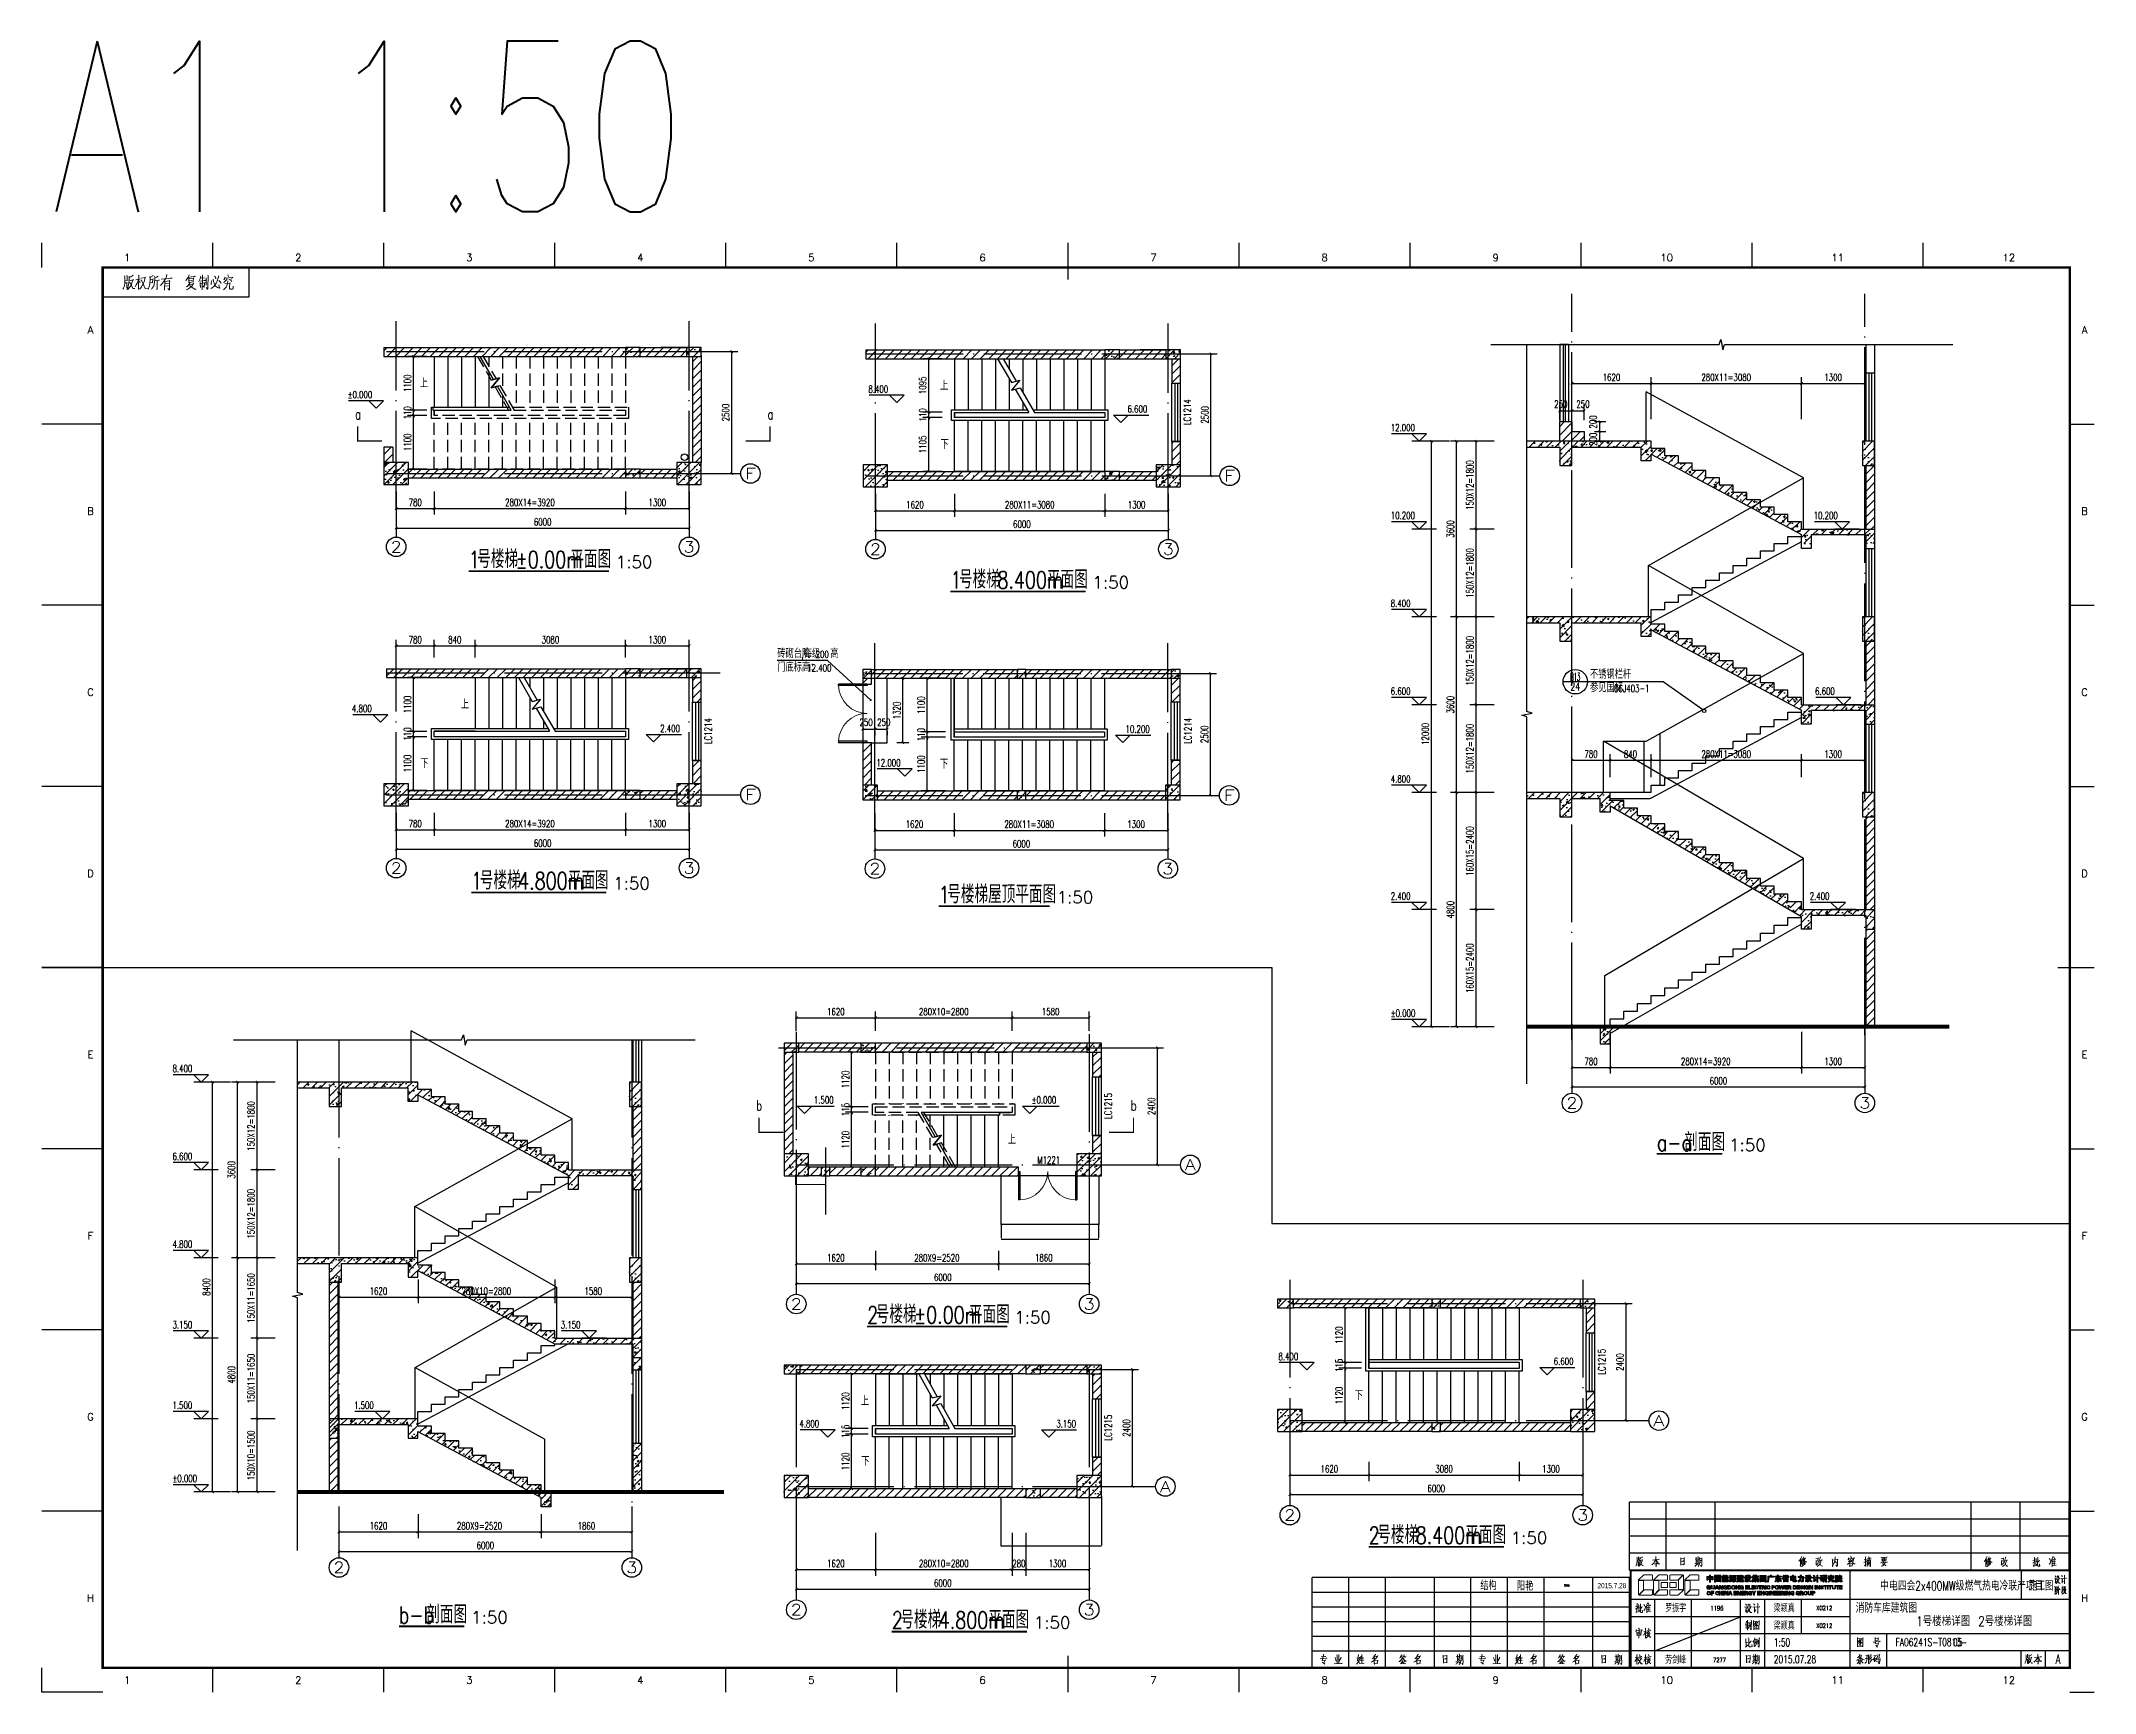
# Model space of a CAD drawing. Header units: millimetres. Extents: x 172649 to 472543, y 238332 to 449264.
# Drawn here: x 206855 to 248930, y 238442 to 272292 of the extents above; entities that cross this region are included whole.
import ezdxf
from ezdxf.enums import TextEntityAlignment as Align

# ---------------------------------------------------------------- set-up
doc = ezdxf.new("R2010")
doc.units = ezdxf.units.MM
doc.header["$LTSCALE"] = 1000
for name, pattern in [('CENTER', [2, 1.25, -0.25, 0.25, -0.25]), ('DASH', [0.35, 0.25, -0.1]), ('DOTE', [2.42, 2, -0.2, 0.02, -0.2])]:
    doc.linetypes.add(name, pattern=pattern)
for name, color, linetype in [('01', 7, 'Continuous'), ('AXIS', 3, 'Continuous'), ('AXIS_TEXT', 7, 'Continuous'), ('DIM_ELEV', 3, 'Continuous'), ('DIM_IDEN', 3, 'Continuous'), ('DIM_SYMB', 3, 'Continuous'), ('DOTE', 1, 'CENTER'), ('HQ1', 7, 'Continuous'), ('HQ2', 7, 'Continuous'), ('PUB_DIM', 3, 'Continuous'), ('PUB_HATCH', 8, 'Continuous'), ('PUB_TEXT', 7, 'Continuous'), ('S_FLOOR', 255, 'Continuous'), ('S_STAIR', 2, 'Continuous'), ('STAIR', 2, 'Continuous'), ('TEXT', 7, 'Continuous'), ('TK', 7, 'Continuous'), ('Version', 7, 'Continuous'), ('WALL', 255, 'Continuous'), ('WINDOW', 2, 'Continuous'), ('WINDOW_TEXT', 7, 'Continuous'), ('填充', 8, 'Continuous')]:
    doc.layers.add(name, color=color, linetype=linetype)
doc.styles.add('_TCH_AXIS', font='COMPLEX', dxfattribs={"bigfont": 'GBCBIG'})
doc.styles.add('_TCH_DIM', font='SIMPLEX', dxfattribs={"bigfont": 'GBCBIG'})
doc.styles.add('_TCH_DIM_T3', font='SIMPLEX', dxfattribs={"width": 0.705882, "bigfont": 'GBCBIG'})
doc.styles.add('_TCH_LABEL', font='COMPLEX', dxfattribs={"bigfont": 'GBCBIG'})
doc.styles.add('_TCH_WINDOW', font='SIMPLEX', dxfattribs={"height": 3.5, "bigfont": 'GBCBIG'})
doc.styles.add('D', font='geditxt', dxfattribs={"width": 0.75, "bigfont": 'dxt'})
doc.styles.add('HZ', font='geditxt.shx', dxfattribs={"width": 0.75, "bigfont": 'hzfs_1.shx'})
doc.styles.add('HZTXT', font='haiwenrs.shx', dxfattribs={"bigfont": 'haiwenhz.shx'})
doc.styles.get("Standard").update_dxf_attribs({"font": 'txt', "bigfont": 'gbcbig.shx'})
doc.dimstyles.new('_TCH_ARCH&&50', dxfattribs={"dimtxt": 148.75, "dimasz": 50, "dimexe": 125, "dimexo": 150, "dimgap": 50, "dimtad": 1, "dimdec": 0, "dimzin": 0, "dimdsep": 46, "dimtxsty": '_TCH_DIM_T3', "dimblk": 'ARCHTICK', "dimcen": 0.09, "dimclrt": 7, "dimazin": 2, "dimtfac": 1, "dimtdec": 0, "dimtix": 1, "dimtmove": 2, "dimatfit": 3, "dimfxl": 1, "dimtolj": 1, "dimtzin": 0, "dimarcsym": 0})
pattern_1 = [(45, (-32039.42, -106382.88), (-88.388348, 88.388348), []), (50, (-32039.42, -106382.88), (358.6301, -31.37607), [37.5, -412.5]), (355, (-32039.42, -106382.9), (-69.37567, 376.09607), [30, -330]), (100.4514, (-32009.54, -106385.5), (289.2547, 344.71977), [31.8701, -350.57106]), (46.1842, (-32039.42, -106282.9), (533.62052, -82.7595), [56.25, -618.75]), (96.6356, (-31994.96, -106289.8), (467.33135, 487.05894), [47.80514, -525.8565]), (351.1842, (-32039.4, -106282.9), (467.331, 487.0593), [45, -495]), (21, (-31989.42, -106307.88), (298.45353, -201.30945), [37.5, -412.5]), (326, (-31989.42, -106307.9), (121.65767, 362.57502), [30, -330]), (71.4514, (-31964.55, -106324.66), (420.11131, 161.26525), [31.8701, -350.57106]), (37.5, (-32039.42, -106382.88), (6.079928, 166.446927), [0, -326, 0, -335, 0, -331.25]), (7.5, (-32039.42, -106382.88), (131.53477, 197.205856), [0, -191, 0, -318.5, 0, -126.25]), (327.5, (-32150.92, -106382.88), (266.91122, -11.277436), [0, -125, 0, -390, 0, -517.5]), (317.5, (-32200.92, -106382.88), (291.59308, 50.05249), [0, -162.5, 0, -259, 0, -367.5])]
pattern_2 = [(45, (0, 89.76), (-88.388383, 88.388383), [])]
pattern_3 = [(45, (0, 0), (-88.388348, 88.388348), []), (50, (0, 0), (358.6301, -31.37607), [37.5, -412.5]), (355, (0, 0), (-69.37567, 376.09607), [30, -330]), (100.4514, (29.9, -2.6), (289.2547, 344.71977), [31.8701, -350.57106]), (46.1842, (0, 100), (533.6205, -82.7595), [56.25, -618.75]), (96.6356, (44.47, 93.1), (467.33135, 487.0589), [47.80514, -525.8565]), (351.1842, (0, 100), (467.331, 487.0593), [45, -495]), (21, (50, 75), (298.45353, -201.30945), [37.5, -412.5]), (326, (50, 75), (121.65767, 362.57502), [30, -330]), (71.4514, (74.87, 58.22), (420.1113, 161.26525), [31.8701, -350.57106]), (37.5, (0, 0), (6.079928, 166.446927), [0, -326, 0, -335, 0, -331.25]), (7.5, (0, 0), (131.53477, 197.20586), [0, -191, 0, -318.5, 0, -126.25]), (327.5, (-111.5, 0), (266.91122, -11.277436), [0, -125, 0, -390, 0, -517.5]), (317.5, (-161.5, 0), (291.59308, 50.05249), [0, -162.5, 0, -259, 0, -367.5])]
pattern_4 = [(45, (0, 0), (-70.710678, 70.710678), []), (50, (0, 0), (286.90407, -25.10085), [30, -330]), (355, (0, 0), (-55.50053, 300.87685), [24, -264]), (100.4514, (23.9, -2.1), (231.40375, 275.77582), [25.49608, -280.45684]), (46.1842, (0, 80), (426.89642, -66.2076), [45, -495]), (96.6356, (35.57, 74.5), (373.8651, 389.64715), [38.2441, -420.6852]), (351.1842, (0, 80), (373.8648, 389.64744), [36, -396]), (21, (40, 60), (238.76282, -161.04756), [30, -330]), (326, (40, 60), (97.32613, 290.06002), [24, -264]), (71.4514, (59.9, 46.58), (336.08905, 129.0122), [25.49608, -280.45684]), (37.5, (0, 0), (4.863942, 133.157542), [0, -260.8, 0, -268, 0, -265]), (7.5, (0, 0), (105.227815, 157.764685), [0, -152.8, 0, -254.8, 0, -101]), (327.5, (-89.2, 0), (213.528974, -9.02195), [0, -100, 0, -312, 0, -414]), (317.5, (-129.2, 0), (233.27447, 40.04199), [0, -130, 0, -207.2, 0, -294])]
pattern_5 = [(45, (0, 89.76), (-88.388383, 88.388383), [])]
pattern_6 = [(45, (0, 0), (-88.388348, 88.388348), []), (50, (0, 0), (358.6301, -31.37607), [37.5, -412.5]), (355, (0, 0), (-69.37567, 376.09607), [30, -330]), (100.4514, (29.9, -2.6), (289.2547, 344.71977), [31.8701, -350.57106]), (46.1842, (0, 100), (533.6205, -82.7595), [56.25, -618.75]), (96.6356, (44.47, 93.1), (467.33135, 487.0589), [47.80514, -525.8565]), (351.1842, (0, 100), (467.331, 487.0593), [45, -495]), (21, (50, 75), (298.45353, -201.30945), [37.5, -412.5]), (326, (50, 75), (121.65767, 362.57502), [30, -330]), (71.4514, (74.87, 58.22), (420.1113, 161.26525), [31.8701, -350.57106]), (37.5, (0, 0), (6.079928, 166.446927), [0, -326, 0, -335, 0, -331.25]), (7.5, (0, 0), (131.53477, 197.20586), [0, -191, 0, -318.5, 0, -126.25]), (327.5, (-111.5, 0), (266.91122, -11.277436), [0, -125, 0, -390, 0, -517.5]), (317.5, (-161.5, 0), (291.59308, 50.05249), [0, -162.5, 0, -259, 0, -367.5])]

msp = doc.modelspace()

# ---------------------------------------------------------------- texts
at = {"color": 7, "style": 'HZ', "width": 0.7}
msp.add_text('A1 1:50', height=3500, dxfattribs=at).set_placement((207056.5, 268792.2))
for s, p in [('334455', (242022.4, 240201.9)), ('445566', (241794.4, 239069.5)), ('556677', (244069.4, 239402.5))]:
    msp.add_text(s, height=0.005).set_placement(p)
at = {"color": 7, "style": 'D', "width": 0.75}
for s, p in [('1号楼梯详图', (245272.1, 239811.2)), ('2号楼梯详图', (246542.1, 239811.2))]:
    msp.add_text(s, height=200, rotation=360, dxfattribs=at).set_placement(p)
at = {"layer": 'AXIS_TEXT', "style": '_TCH_AXIS'}
for s, width, p, p2 in [('F', 1.3125, (221273.8, 263317), (221500.1, 263317)), ('F', 1.3125, (231091.6, 263270), (231317.9, 263270)), ('2', 1.5, (214017.1, 261814.1), (214243.4, 261814.1)), ('3', 1.5, (220017.1, 261814.1), (220243.4, 261814.1)), ('2', 1.5, (223834.9, 261767.1), (224061.2, 261767.1)), ('3', 1.5, (229834.9, 261767.1), (230061.2, 261767.1)), ('F', 1.3125, (221273.8, 256734.1), (221500.1, 256734.1)), ('F', 1.3125, (231081.6, 256722), (231307.9, 256722)), ('2', 1.5, (214017.1, 255231.3), (214243.4, 255231.3)), ('3', 1.5, (220017.1, 255231.3), (220243.4, 255231.3)), ('2', 1.5, (223824.9, 255219.2), (224051.2, 255219.2)), ('3', 1.5, (229824.9, 255219.2), (230051.2, 255219.2)), ('2', 1.5, (238103.4, 250419.2), (238329.7, 250419.2)), ('3', 1.5, (244103.4, 250419.2), (244329.7, 250419.2)), ('A', 1.166667, (230284.4, 249151.2), (230510.6, 249151.2)), ('2', 1.5, (222213.5, 246298.5), (222439.7, 246298.5)), ('3', 1.5, (228213.5, 246298.5), (228439.7, 246298.5)), ('A', 1.166667, (239884.2, 243909.3), (240110.5, 243909.3)), ('A', 1.166667, (229774.2, 242558.4), (230000.5, 242558.4)), ('2', 1.5, (232323.5, 241972.4), (232549.7, 241972.4)), ('3', 1.5, (238323.5, 241972.4), (238549.7, 241972.4)), ('2', 1.5, (212843.5, 240899.8), (213069.7, 240899.8)), ('3', 1.5, (218843.5, 240899.8), (219069.7, 240899.8)), ('2', 1.5, (222213.5, 240034), (222439.7, 240034)), ('3', 1.5, (228213.5, 240034), (228439.7, 240034))]:
    msp.add_text(s, height=226.3, dxfattribs=dict(at, width=width)).set_placement(p, p2, align=Align.FIT)
at = {"layer": 'PUB_TEXT'}
for s, height, style, width, p in [('%%P0.000', 148.75, '_TCH_DIM', 0.705882, (213135.8, 264972.3)), ('8.400', 148.75, '_TCH_DIM', 0.705882, (223804, 265085.1)), ('a', 212.5, '_TCH_LABEL', 0.705882, (213287.8, 264538.8)), ('a', 212.5, '_TCH_LABEL', 0.705882, (221736.2, 264538.8)), ('6.600', 148.75, '_TCH_DIM', 0.705882, (229112.1, 264677.4)), ('12.000', 148.75, '_TCH_DIM', 0.705882, (234505, 264295.5)), ('10.200', 148.75, '_TCH_DIM', 0.705882, (234505, 262495.5)), ('10.200', 148.75, '_TCH_DIM', 0.705882, (243167.7, 262495.5)), ('1', 350, 'HZ', 0.75, (215614.7, 261491)), ('号楼梯', 372.05, 'HZ', 0.75, (215789.7, 261491)), ('%%p0.00m', 350, 'HZ', 0.75, (216577.2, 261491)), ('平面图', 372.05, 'HZ', 0.75, (217697.2, 261491)), ('1', 350, 'HZ', 0.75, (225485, 261074)), ('号楼梯', 372.05, 'HZ', 0.75, (225660, 261074)), ('8.400m', 350, 'HZ', 0.75, (226447.5, 261074)), ('平面图', 372.05, 'HZ', 0.75, (227462.5, 261074)), ('8.400', 148.75, '_TCH_DIM', 0.705882, (234505, 260695.5)), (',', 148.8, '_TCH_DIM', 0.705882, (222428.1, 259650.8)), ('200', 148.75, '_TCH_DIM', 0.705882, (222723.9, 259650.8)), ('12.400', 148.75, '_TCH_DIM', 0.705882, (222551, 259370.8)), ('6.600', 148.75, '_TCH_DIM', 0.705882, (234505, 258895.5)), ('06J403-1', 148.75, '_TCH_DIM', 0.705882, (239078.3, 258952.1)), ('6.600', 148.75, '_TCH_DIM', 0.705882, (243196.6, 258895.5)), ('4.800', 148.75, '_TCH_DIM', 0.705882, (213224.4, 258539.3)), ('2.400', 148.75, '_TCH_DIM', 0.705882, (219537.6, 258131.6)), ('10.200', 148.75, '_TCH_DIM', 0.705882, (229072.1, 258119.5)), ('12.000', 148.75, '_TCH_DIM', 0.705882, (223967.3, 257428.2)), ('4.800', 148.75, '_TCH_DIM', 0.705882, (234505, 257095.5)), ('1', 350, 'HZ', 0.75, (215667.2, 254908.2)), ('号楼梯', 372.05, 'HZ', 0.75, (215842.2, 254908.2)), ('4.800m', 350, 'HZ', 0.75, (216629.7, 254908.2)), ('平面图', 372.05, 'HZ', 0.75, (217644.7, 254908.2)), ('号楼梯屋顶平面图', 372.05, 'HZ', 0.75, (225418.4, 254623.2)), ('1', 350, 'HZ', 0.75, (225243.4, 254623.2)), ('2.400', 148.75, '_TCH_DIM', 0.705882, (234505, 254695.5)), ('2.400', 148.75, '_TCH_DIM', 0.705882, (243088, 254695.5)), ('%%P0.000', 148.75, '_TCH_DIM', 0.705882, (234505, 252295.5)), ('8.400', 148.75, '_TCH_DIM', 0.705882, (209547.6, 251162.3)), ('b', 212.5, '_TCH_LABEL', 0.705882, (221505.2, 250374.9)), ('1.500', 148.75, '_TCH_DIM', 0.705882, (222686.7, 250518.9)), ('%%P0.000', 148.75, '_TCH_DIM', 0.705882, (227148.4, 250518.9)), ('b', 212.5, '_TCH_LABEL', 0.705882, (229177, 250374.9)), ('剖面图', 372.05, 'HZ', 0.75, (240514.9, 249545.9)), ('6.600', 148.75, '_TCH_DIM', 0.705882, (209547.6, 249362.3)), ('a-a', 350, 'HZ', 0.75, (239954.9, 249545.9)), ('4.800', 148.75, '_TCH_DIM', 0.705882, (209547.6, 247562.3)), ('2', 350, 'HZ', 0.75, (223778, 246013)), ('号楼梯', 372.05, 'HZ', 0.75, (223953, 246013)), ('%%p0.00m', 350, 'HZ', 0.75, (224740.5, 246013)), ('平面图', 372.05, 'HZ', 0.75, (225860.5, 246013)), ('3.150', 148.75, '_TCH_DIM', 0.705882, (209547.6, 245912.3)), ('3.150', 148.75, '_TCH_DIM', 0.705882, (217501, 245912.3)), ('8.400', 148.75, '_TCH_DIM', 0.705882, (232203.9, 245262.9)), ('6.600', 148.75, '_TCH_DIM', 0.705882, (237843.8, 245162.7)), ('1.500', 148.75, '_TCH_DIM', 0.705882, (209547.6, 244262.3)), ('1.500', 148.75, '_TCH_DIM', 0.705882, (213265.7, 244262.3)), ('4.800', 148.75, '_TCH_DIM', 0.705882, (222390.3, 243884.3)), ('3.150', 148.75, '_TCH_DIM', 0.705882, (227652.6, 243884.3)), ('%%P0.000', 148.75, '_TCH_DIM', 0.705882, (209547.6, 242762.3)), ('2', 350, 'HZ', 0.75, (234053.4, 241496.3)), ('号楼梯', 372.05, 'HZ', 0.75, (234228.4, 241496.3)), ('8.400m', 350, 'HZ', 0.75, (235015.9, 241496.3)), ('平面图', 372.05, 'HZ', 0.75, (236030.9, 241496.3)), (' 中电四会2x400MW级燃气热电冷联产项目  ', 190.157, 'HZ', 0.7, (244440.7, 240540.9)), ('施工图', 177.99, 'HZ', 0.7, (247571.8, 240543)), ('剖面图', 372.05, 'HZ', 0.75, (214744.9, 239865.9)), ('7219', 37.5, 'HZ', 0.7, (238054.5, 240624.2)), ('罗振宇', 152.13, 'HZ', 0.7, (240124.5, 240097.7)), ('梁颖真', 152.13, 'HZ', 0.7, (242348.7, 240097.7)), ('消防车库建筑图', 190.16, 'HZ', 0.7, (244028.4, 240086.3)), ('b-b', 350, 'HZ', 0.75, (214184.9, 239865.9)), ('2', 350, 'HZ', 0.75, (224283.2, 239759.2)), ('号楼梯', 372.05, 'HZ', 0.75, (224458.2, 239759.2)), ('4.800m', 350, 'HZ', 0.75, (225245.7, 239759.2)), ('平面图', 372.05, 'HZ', 0.75, (226260.7, 239759.2)), ('1196', 89.28, 'HZ', 0.7, (241056, 240134.4)), ('梁颖真', 152.13, 'HZ', 0.7, (242348.7, 239738.9)), ('X0212', 89.28, 'HZ', 0.7, (243221.9, 240137.6)), ('X0212', 89.28, 'HZ', 0.7, (243221.9, 239775.8)), ('1:50', 160.71, 'HZ', 0.7, (242350.9, 239396.8)), ('FA06241S-T0813- ', 160.706, 'HZ', 0.7, (244845.4, 239402.3)), ('劳剑峰', 152.13, 'HZ', 0.7, (240124.5, 239039.9)), ('7277', 89.28, 'HZ', 0.7, (241109.6, 239074.6)), ('2015.07.28', 160.71, 'HZ', 0.7, (242350.9, 239049.3)), ('A', 192.8, 'HZ', 0.7, (248123.1, 239035))]:
    msp.add_text(s, height=height, dxfattribs=dict(at, style=style, width=width)).set_placement(p)
at = {"layer": 'PUB_TEXT', "style": '_TCH_DIM'}
for s, height, p in [('上', 168.8, (214613.5, 265192.6)), ('上', 168.8, (225271.3, 265143.1)), ('下', 168.8, (225280.6, 263938.1)), ('砖砌台阶', 168.79, (221936.7, 259650.8)), ('每级', 168.79, (222478.1, 259650.8)), ('高', 168.8, (223023.9, 259650.8)), ('门底标高：', 168.79, (221936.7, 259370.8)), ('不锈钢栏杆', 168.79, (238586.8, 259226.5)), ('上', 168.8, (215453.5, 258609.8)), ('参见国标', 168.79, (238586.8, 258952.1)), ('下', 168.8, (214622.8, 257399.8)), ('下', 168.8, (225270.6, 257387.6)), ('上', 168.8, (226659.1, 249691.9)), ('上', 168.8, (223649.8, 244334.1)), ('下', 168.8, (233769.1, 244447.4)), ('下', 168.8, (223659.1, 243099.1))]:
    msp.add_text(s, height=height, dxfattribs=at).set_placement(p)
at = {"layer": 'PUB_TEXT'}
for p in [(218628.6, 261491), (228393.9, 261074), (218576.1, 254908.2), (227660.2, 254623.2), (241435.9, 249545.9), (226791.9, 246013), (236962.3, 241496.3), (215665.9, 239865.9), (227192.1, 239759.2)]:
    msp.add_text('1:50', height=250, dxfattribs=at).set_placement(p)
at = {"layer": 'PUB_TEXT', "style": '_TCH_LABEL'}
for s, width, p, p2 in [('B13', 0.514706, (238183.7, 259183), (238385, 259183)), ('24', 0.729167, (238183.7, 258981.7), (238385, 258981.7))]:
    msp.add_text(s, height=161, dxfattribs=dict(at, width=width)).set_placement(p, p2, align=Align.FIT)
at = {"layer": 'PUB_TEXT', "color": 3, "style": 'HZTXT', "width": 0.75}
for s, height, p in [('结构', 170.1, (236340.1, 240553.5)), ('阳艳', 170.1, (237092.3, 240542.7)), ('2015.7.28', 105.84, (238739.7, 240588.5))]:
    msp.add_text(s, height=height, dxfattribs=at).set_placement(p)
at = {"layer": 'TEXT', "color": 6, "style": 'HZ', "width": 0.7}
msp.add_text('05', height=160.71, dxfattribs=at).set_placement((246022.4, 239400))

# ---------------------------------------------------------------- blocks, each defined once
blk = doc.blocks.new('GEDI_WK_A1')
at = {"color": 3}
for p, q in [((0, 584), (0, 594)), ((70.08, 584), (70.08, 594)), ((140.17, 584), (140.17, 594)), ((210.25, 584), (210.25, 594)), ((280.33, 584), (280.33, 594)), ((350.42, 584), (350.42, 594)), ((420.5, 584), (420.5, 594)), ((490.58, 584), (490.58, 594)), ((560.67, 584), (560.67, 594)), ((630.75, 584), (630.75, 594)), ((700.83, 584), (700.83, 594)), ((770.92, 584), (770.92, 594)), ((85, 572), (85, 584)), ((25, 572), (85, 572)), ((25, 519.75), (0, 519.75)), ((831, 519.75), (841, 519.75)), ((25, 445.5), (0, 445.5)), ((831, 445.5), (841, 445.5)), ((25, 371.25), (0, 371.25)), ((831, 371.25), (841, 371.25)), ((25, 297), (0, 297)), ((831, 297), (841, 297)), ((25, 222.75), (0, 222.75)), ((831, 222.75), (841, 222.75)), ((25, 148.5), (0, 148.5)), ((831, 148.5), (841, 148.5)), ((25, 74.25), (0, 74.25)), ((831, 74.25), (841, 74.25)), ((0, 0), (0, 10)), ((70.08, 0), (70.08, 10)), ((140.17, 0), (140.17, 10)), ((210.25, 0), (210.25, 10)), ((280.33, 0), (280.33, 10)), ((350.42, 0), (350.42, 10)), ((420.5, 0), (420.5, 10)), ((490.58, 0), (490.58, 10)), ((560.67, 0), (560.67, 10)), ((630.75, 0), (630.75, 10)), ((700.83, 0), (700.83, 10)), ((770.92, 0), (770.92, 10)), ((25, 0), (0, 0)), ((831, 0), (841, 0))]:
    blk.add_line(p, q, dxfattribs=at)
for points, const_width in [([(0, 0), (841, 0), (841, 594), (0, 594)], 0.1), ([(25, 10), (831, 10), (831, 584), (25, 584)], 1)]:
    blk.add_lwpolyline(points, close=True, dxfattribs=dict(at, const_width=const_width))
at = {"color": 3, "const_width": 0.5}
for points in [[(420.5, 579), (420.5, 594)], [(30, 297), (0, 297)], [(826, 297), (841, 297)], [(420.5, 0), (420.5, 15)]]:
    blk.add_lwpolyline(points, dxfattribs=at)
at = {"color": 3}
for s, p in [('1', (35.04, 588)), ('2', (105.12, 588)), ('3', (175.21, 588)), ('4', (245.29, 588)), ('5', (315.38, 588)), ('6', (385.46, 588)), ('7', (455.54, 588)), ('8', (525.62, 588)), ('9', (595.71, 588)), ('10', (665.79, 588)), ('11', (735.87, 588)), ('12', (805.96, 588)), ('1', (35.04, 5)), ('2', (105.12, 5)), ('3', (175.21, 5)), ('4', (245.29, 5)), ('5', (315.38, 5)), ('6', (385.46, 5)), ('7', (455.54, 5)), ('8', (525.62, 5)), ('9', (595.71, 5)), ('10', (665.79, 5)), ('11', (735.87, 5)), ('12', (805.96, 5))]:
    blk.add_text(s, height=3, dxfattribs=at).set_placement(p, align=Align.MIDDLE)
for s, p in [('A', (20, 556.88)), ('A', (837, 556.88)), ('B', (20, 482.62)), ('B', (837, 482.62)), ('C', (20, 408.38)), ('C', (837, 408.38)), ('D', (20, 334.12)), ('D', (837, 334.12)), ('E', (20, 259.88)), ('E', (837, 259.88)), ('F', (20, 185.62)), ('F', (837, 185.62)), ('G', (20, 111.38)), ('G', (837, 111.38)), ('H', (20, 37.12)), ('H', (837, 37.12))]:
    blk.add_text(s, height=3, dxfattribs=at).set_placement(p, align=Align.CENTER)
blk = doc.blocks.new('GEDI_Copyright_2012')
at = {"color": 7, "lineweight": 0}
for points in [[(8.99, -3.43), (9.11, -3.83), (9.11, -5.03), (9.11, -5.93), (9.03, -6.73), (8.9, -7.33), (8.73, -8.03), (8.48, -8.53), (8.22, -8.93)], [(9.11, -6.38), (10.01, -6.28), (9.92, -6.13), (9.92, -8.38), (9.88, -8.08), (9.88, -7.68)], [(9.16, -5.48), (10.39, -5.28)], [(10.81, -3.53), (10.9, -4.03), (10.9, -4.68), (10.81, -5.53), (10.73, -6.33), (10.6, -7.03), (10.47, -7.68), (10.3, -8.23), (10.09, -8.72), (9.84, -9.08)], [(9.88, -3.13), (9.96, -3.43), (9.96, -5.33)], [(11.2, -5.43), (12.56, -5.08), (12.47, -4.93), (12.26, -5.58), (12, -6.38), (11.75, -6.98), (11.45, -7.63), (11.03, -8.23), (10.6, -8.68), (10.26, -9.03)], [(12.43, -3.23), (12.34, -3.38), (11.53, -3.88), (10.98, -4.13)], [(11.15, -6.08), (12.34, -8.63), (13.15, -8.68), (12.38, -8.58), (12.17, -8.28)], [(14.72, -4.88), (14.42, -5.73), (14.08, -6.43), (13.74, -7.13), (13.45, -7.63), (13.36, -7.78)], [(13.62, -5.08), (15.4, -4.68)], [(14.64, -3.13), (14.81, -3.38), (14.76, -3.33), (14.72, -9.13), (14.68, -8.72), (14.72, -8.13)], [(14.72, -5.63), (15.27, -6.03), (15.4, -6.33)], [(15.7, -4.48), (17.52, -4.18), (17.44, -4.03), (17.27, -4.68), (17.1, -5.43), (16.93, -5.93), (16.76, -6.43), (16.55, -6.93), (16.21, -7.48), (15.91, -7.98), (15.61, -8.43), (15.32, -8.72), (15.02, -8.98)], [(15.61, -5.23), (15.87, -5.28), (17.44, -8.72), (18.2, -8.83), (17.44, -8.63), (17.14, -8.08)], [(20.67, -3.38), (20.5, -3.48), (19.35, -4.13), (19.27, -3.73), (19.4, -4.13), (19.4, -5.43), (19.35, -6.23), (19.31, -6.78), (19.22, -7.33), (19.1, -7.83), (18.93, -8.33), (18.72, -8.68), (18.54, -8.98)], [(19.48, -6.38), (19.56, -6.33), (20.54, -6.18), (20.41, -6.23), (20.54, -4.68), (20.63, -4.88), (19.44, -5.13)], [(22.67, -3.58), (21.99, -3.98), (21.35, -4.13), (21.26, -3.73), (21.35, -4.33), (21.31, -4.93), (21.26, -5.58), (21.22, -6.13), (21.13, -6.63), (21.05, -7.18), (20.92, -7.58), (20.71, -7.88), (20.5, -8.23), (20.28, -8.53), (20.07, -8.78), (19.86, -8.98)], [(21.31, -5.53), (23.22, -5.23), (23.09, -5.18), (22.88, -5.28)], [(22.28, -5.43), (22.28, -9.13), (22.24, -8.88), (22.28, -8.48)], [(26.28, -2.98), (26.28, -3.23), (26.02, -4.08), (25.76, -4.68), (25.51, -5.08), (25.04, -5.83), (24.36, -6.63), (23.9, -7.13), (23.6, -7.38)], [(23.98, -4.83), (28.4, -4.43), (28.14, -4.33)], [(25.34, -5.53), (25.43, -5.73), (25.38, -9.03), (25.38, -9.33), (25.34, -9.03), (25.38, -8.68)], [(25.43, -5.73), (27.38, -5.53), (27.38, -5.43), (27.47, -5.53), (27.38, -5.58), (27.38, -9.08), (27.34, -9.28), (26.66, -8.63), (27.34, -9.18)], [(26.96, -6.58), (25.47, -6.73)], [(25.47, -7.68), (26.96, -7.53)], [(28.14, -4.33), (27.8, -4.48)], [(35.45, -3.03), (35.49, -3.23), (34.98, -4.18), (34.52, -4.83), (34.26, -5.23), (34.05, -5.53)], [(35.71, -6.38), (35.71, -6.53), (34.98, -7.43), (34.56, -7.78), (34.26, -8.03)], [(35.62, -6.88), (35.75, -6.98), (37.28, -6.68), (37.23, -6.53), (36.77, -7.33), (36.47, -7.68), (36.17, -7.98), (35.71, -8.38), (35.28, -8.72), (34.81, -8.98), (34.26, -9.23)], [(35.11, -4.08), (36.34, -3.93), (37.87, -3.68), (37.75, -3.63), (37.49, -3.73)], [(35.24, -4.43), (35.28, -4.73), (35.32, -5.58), (35.32, -6.38), (35.28, -6.23), (37.19, -5.93), (37.07, -5.93), (37.15, -4.23), (37.28, -4.38), (35.28, -4.68)], [(36.64, -5.28), (35.36, -5.48)], [(35.54, -7.38), (35.62, -7.43), (37.57, -8.98), (38.3, -8.93), (37.57, -8.93), (37.32, -8.78)], [(39.27, -5.63), (42.08, -5.33), (42.03, -5.33), (41.87, -5.28), (41.65, -5.38)], [(40.12, -3.58), (40.16, -3.88), (39.83, -4.93), (39.66, -5.23)], [(39.87, -6.13), (39.95, -6.68), (39.95, -6.78), (40, -8.28), (39.95, -7.98), (40, -7.73)], [(40, -6.58), (41.95, -6.28), (41.82, -6.13), (41.74, -6.53), (41.69, -7.18), (41.61, -7.63), (41.57, -7.93), (41.44, -8.08), (41.06, -7.58), (41.48, -8.03)], [(40.12, -4.48), (41.74, -4.33)], [(40.8, -3.03), (40.84, -3.28), (40.8, -9.23), (40.72, -8.88), (40.8, -8.53)], [(42.33, -4.33), (42.42, -4.58), (42.42, -7.33), (42.33, -6.83), (42.37, -6.53)], [(43.1, -3.13), (43.18, -3.43), (43.14, -8.23), (43.14, -8.53), (43.1, -8.78), (43.05, -8.88), (42.97, -8.98), (42.37, -8.23), (43.05, -8.88)], [(47.43, -3.48), (47.39, -4.03), (47.17, -4.73), (47, -5.28), (46.71, -5.88), (46.45, -6.48), (46.2, -6.88), (45.86, -7.38), (45.47, -7.78), (45.09, -8.13), (44.67, -8.48), (44.24, -8.72)], [(44.67, -5.43), (44.63, -5.93), (44.5, -6.48), (44.37, -6.83), (44.24, -7.03)], [(45.26, -4.88), (45.43, -5.63), (45.56, -6.18), (45.77, -6.68), (45.99, -7.23), (46.24, -7.63), (46.58, -7.93), (47.05, -8.28), (47.51, -8.43), (47.81, -8.48), (47.94, -8.48), (47.73, -7.78), (47.64, -7.13), (47.81, -8.48)], [(45.82, -3.53), (46.07, -3.93), (46.24, -4.28), (46.32, -4.48), (46.32, -4.63)], [(47.64, -5.43), (48.07, -5.93), (48.36, -6.28), (48.49, -6.58)], [(51.21, -5.48), (51.21, -5.83), (51.08, -6.58), (50.95, -7.03), (50.83, -7.43), (50.7, -7.78), (50.53, -8.13), (50.32, -8.43), (50.06, -8.68), (49.77, -8.93), (49.43, -9.18)], [(50.91, -4.68), (50.83, -4.98), (50.44, -5.43), (50.06, -5.83), (49.81, -6.03), (49.55, -6.23)], [(50.06, -3.98), (50.02, -4.33), (49.94, -4.58), (49.85, -4.83), (49.77, -4.98), (49.68, -5.03), (50.02, -4.43), (53.29, -4.13), (53.16, -4.03), (52.78, -4.83)], [(49.98, -6.68), (52.19, -6.43), (52.06, -6.28), (52.02, -6.58), (51.93, -8.18), (51.97, -8.63), (52.06, -8.78), (52.19, -8.88), (52.4, -8.88), (52.61, -8.88), (53.21, -8.88), (53.42, -8.78), (53.46, -8.72), (53.42, -7.68), (53.42, -8.78)], [(51.21, -3.03), (51.47, -3.58), (51.55, -3.93)], [(51.76, -4.78), (52.27, -5.13), (52.65, -5.43), (52.83, -5.68), (52.91, -5.88)]]:
    blk.add_lwpolyline(points, dxfattribs=at)
blk = doc.blocks.new('GEDI_Version_2012')
at = {"layer": 'Version', "color": 2}
for p, q in [((-180, 0), (-180, 28)), ((0, 28), (-180, 28)), ((-165, 0), (-165, 28)), ((-145, 0), (-145, 28)), ((-40, 0), (-40, 28)), ((-20, 0), (-20, 28)), ((0, 21), (-180, 21)), ((0, 14), (-180, 14)), ((0, 7), (-180, 7)), ((0, 0), (-180, 0))]:
    blk.add_line(p, q, dxfattribs=at)
at = {"layer": 'Version', "color": 7}
blk.add_line((0, 28), (0, 0), dxfattribs=at)
at = {"layer": 'Version', "color": 7, "lineweight": 0}
for points in [[(-177.01, 5.36), (-176.93, 5.09), (-176.93, 4.31), (-176.93, 3.72), (-176.99, 3.19), (-177.07, 2.8), (-177.18, 2.34), (-177.35, 2.01), (-177.51, 1.75)], [(-176.93, 3.42), (-176.35, 3.49), (-176.41, 3.59), (-176.41, 2.11), (-176.43, 2.31), (-176.43, 2.57)], [(-176.91, 4.02), (-176.1, 4.14)], [(-175.82, 5.29), (-175.76, 4.97), (-175.76, 4.54), (-175.82, 3.98), (-175.87, 3.45), (-175.96, 3), (-176.04, 2.57), (-176.15, 2.21), (-176.29, 1.88), (-176.46, 1.65)], [(-176.43, 5.56), (-176.38, 5.36), (-176.38, 4.11)], [(-175.57, 4.05), (-174.68, 4.28), (-174.73, 4.37), (-174.87, 3.95), (-175.04, 3.42), (-175.2, 3.03), (-175.4, 2.6), (-175.68, 2.21), (-175.96, 1.91), (-176.18, 1.68)], [(-174.76, 5.49), (-174.81, 5.39), (-175.34, 5.06), (-175.7, 4.9)], [(-175.6, 3.62), (-174.81, 1.95), (-174.29, 1.91), (-174.79, 1.98), (-174.92, 2.17)], [(-169.3, 4.31), (-169.61, 3.72), (-169.89, 3.23), (-170.19, 2.86), (-170.56, 2.5), (-170.87, 2.24)], [(-170.58, 4.21), (-167.83, 4.51), (-167.94, 4.57), (-168.3, 4.47)], [(-169.92, 2.53), (-168.52, 2.7), (-168.64, 2.77), (-168.88, 2.67)], [(-169.19, 5.62), (-169.16, 2.93), (-169.16, 1.49), (-169.22, 1.68), (-169.16, 2.11)], [(-169.06, 4.28), (-168.22, 2.6), (-167.6, 2.64), (-168.19, 2.67), (-168.35, 2.86)], [(-159.11, 5.16), (-159.05, 4.83), (-159.03, 4.12), (-159, 3.36), (-159, 3.26), (-159, 2.74), (-159, 2.05), (-159, 2.27), (-157.91, 2.48), (-157.69, 2.24), (-157.63, 2.54), (-157.63, 2.93), (-157.61, 3.69), (-157.58, 4.47), (-157.58, 5.13), (-157.55, 5.04), (-159.03, 4.8)], [(-159, 3.62), (-157.91, 3.82), (-158.03, 3.85), (-158.27, 3.72)], [(-153.26, 2.7), (-151.53, 2.96), (-151.61, 3), (-151.73, 2.9)], [(-152.62, 2.51), (-152.65, 2.34), (-152.87, 2.01), (-153.07, 1.79), (-153.26, 1.62)], [(-153.18, 4.57), (-151.53, 4.77)], [(-152.73, 5.46), (-152.67, 5.26), (-152.67, 2.81)], [(-152.65, 4.02), (-152.15, 4.12)], [(-152.62, 3.46), (-152.17, 3.55)], [(-152.17, 2.6), (-151.87, 2.21), (-151.87, 2.05), (-151.97, 2.34)], [(-151.95, 5.66), (-151.89, 5.46), (-151.97, 2.9)], [(-151.31, 5.2), (-151.22, 4.83), (-151.22, 4.12), (-151.25, 3.33), (-151.31, 2.84), (-151.45, 2.31), (-151.61, 1.98), (-151.92, 1.49)], [(-151.25, 3.13), (-151.2, 3.13), (-150.75, 3.23)], [(-151.22, 4.8), (-150.39, 4.97), (-150.47, 5.07), (-150.47, 4.05), (-150.47, 3.98), (-150.45, 2.51), (-150.47, 1.95), (-150.5, 1.62), (-150.53, 1.53), (-150.95, 1.95), (-150.55, 1.65)], [(-151.2, 3.98), (-150.72, 4.09)], [(-109.62, 5.62), (-109.64, 5.42), (-109.89, 4.9), (-109.89, 4.83), (-110.12, 4.44), (-110.31, 4.11), (-110.51, 3.85), (-110.67, 3.62)], [(-110.01, 4.51), (-110.01, 1.62), (-110.06, 1.88), (-110.01, 2.38)], [(-108.02, 2.93), (-108.11, 2.7), (-108.41, 2.38), (-108.7, 2.11), (-108.97, 1.95), (-109.25, 1.75), (-109.51, 1.62), (-109.7, 1.55)], [(-109.59, 4.4), (-109.59, 2.5), (-109.62, 2.74), (-109.59, 2.9)], [(-108.86, 4.94), (-108.75, 4.9), (-107.91, 5.03), (-107.97, 5.09), (-108.25, 4.64), (-108.5, 4.24), (-108.72, 3.98), (-108.97, 3.75), (-109.22, 3.52), (-109.39, 3.39)], [(-108.62, 5.56), (-108.81, 5.06), (-108.97, 4.67), (-109.17, 4.37), (-109.2, 4.31), (-109.33, 4.08)], [(-108.28, 3.33), (-108.33, 3.19), (-108.36, 3.13), (-108.67, 2.8), (-108.72, 2.77), (-108.89, 2.6), (-109.12, 2.44), (-109.33, 2.27)], [(-108.5, 3.72), (-108.53, 3.62), (-108.56, 3.59), (-108.83, 3.33), (-109.06, 3.1), (-109.25, 2.93)], [(-108.97, 4.61), (-108.86, 4.57), (-107.78, 3.39), (-107.41, 3.42), (-107.78, 3.42), (-107.91, 3.55)], [(-103.69, 4.8), (-102.57, 4.97), (-102.68, 5.06), (-102.83, 3.92), (-102.68, 3.92), (-103.52, 3.78), (-103.57, 4.08), (-103.52, 3.72), (-103.54, 2.24)], [(-103.63, 2.11), (-102.77, 3)], [(-101.6, 4.08), (-101.6, 3.88), (-101.71, 3.36), (-101.82, 3.07), (-101.93, 2.8), (-102.07, 2.57), (-102.23, 2.34), (-102.43, 2.11), (-102.65, 1.95), (-102.88, 1.79), (-103.04, 1.72), (-103.21, 1.65)], [(-101.85, 5.56), (-101.91, 5.16), (-102.07, 4.64), (-102.29, 4.08), (-102.46, 3.72), (-102.57, 3.45), (-102.68, 3.23)], [(-102.43, 3.59), (-102.35, 3.55), (-101.49, 1.79), (-100.96, 1.75), (-101.46, 1.85), (-101.6, 2.05)], [(-102.29, 4.02), (-101.04, 4.21), (-101.18, 4.24), (-101.4, 4.18)], [(-96.96, 4.66), (-96.88, 4.23), (-96.8, 1.91), (-96.8, 1.58), (-96.85, 1.77), (-96.83, 2.2)], [(-96.85, 4.17), (-95.79, 4.33), (-95.74, 4.33), (-94.65, 4.47), (-94.73, 4.56), (-94.76, 4.5), (-94.76, 3.81), (-94.76, 3.22), (-94.79, 3.15), (-94.79, 2.6), (-94.79, 2.53), (-94.84, 2.17), (-94.87, 1.87), (-94.9, 1.61), (-95.52, 2.27), (-94.93, 1.71), (-94.87, 2.03)], [(-95.79, 5.54), (-95.82, 4.89), (-95.88, 4.33), (-95.88, 4.26), (-95.96, 3.87), (-96.07, 3.48), (-96.18, 3.12), (-96.27, 2.92), (-96.41, 2.72), (-96.49, 2.56), (-96.6, 2.46)], [(-95.94, 3.71), (-95.63, 3.45), (-95.38, 3.19), (-95.29, 2.98), (-95.35, 3.12)], [(-89.1, 4.18), (-89.15, 3.98), (-89.26, 3.85), (-89.6, 3.42), (-89.93, 3.07), (-90.27, 2.74), (-90.6, 2.47), (-90.8, 2.34)], [(-90.3, 5.06), (-90.27, 4.8), (-90.3, 4.64), (-90.35, 4.4), (-90.41, 4.24), (-90.41, 4.37), (-90.3, 4.61)], [(-89.62, 4.51), (-89.65, 4.34), (-90.04, 3.81), (-90.33, 3.52)], [(-90.27, 4.77), (-87.87, 5), (-87.95, 5.06), (-88.34, 4.44)], [(-89.88, 2.83), (-89.82, 2.64), (-89.77, 1.72), (-89.74, 1.49), (-89.85, 1.72), (-88.68, 1.82), (-88.76, 1.82), (-88.65, 2.86), (-88.57, 2.8), (-89.79, 2.64)], [(-89.43, 5.65), (-89.12, 5.32), (-89.07, 5.13), (-89.21, 5.42)], [(-89.23, 3.88), (-88.81, 3.42), (-88.37, 2.93), (-88.04, 2.6), (-87.54, 2.64), (-88.07, 2.67), (-88.29, 2.86)], [(-88.9, 4.4), (-88.43, 4.02), (-88.29, 3.75), (-88.51, 4.08)], [(-84.01, 3.23), (-82.99, 3.78)], [(-83.85, 4.28), (-82.93, 4.47)], [(-83.4, 5.59), (-83.27, 5.39), (-83.32, 5.46), (-83.32, 1.85), (-83.38, 1.75), (-83.71, 2.14), (-83.38, 1.79)], [(-82.7, 4.7), (-81.07, 4.97), (-81.18, 5), (-81.39, 4.94)], [(-82.7, 4.14), (-82.65, 1.58), (-82.7, 1.79), (-82.68, 2.05)], [(-82.68, 3.95), (-81.18, 4.14), (-81.26, 4.24), (-81.28, 3.92), (-81.28, 2.24), (-81.31, 1.79), (-81.34, 1.62), (-81.7, 1.98), (-81.34, 1.72)], [(-82.46, 3.36), (-81.51, 3.55)], [(-82.4, 4.73), (-82.26, 4.4), (-82.26, 4.18)], [(-82.31, 3.07), (-82.23, 2.14), (-82.26, 2.38), (-81.68, 2.47), (-81.78, 2.47), (-81.68, 3.13), (-81.62, 3), (-82.26, 2.9)], [(-82.07, 5.59), (-81.9, 5.32), (-81.9, 5.23), (-81.9, 5)], [(-82.04, 3.98), (-82.01, 3.81), (-82.04, 3)], [(-81.76, 4.83), (-81.7, 4.67), (-81.84, 4.08)], [(-77.08, 3.16), (-76.97, 3.1), (-76.88, 3.1), (-74.29, 3.36), (-74.44, 3.39), (-74.65, 3.33)], [(-76.94, 5.2), (-76.86, 5.13), (-76.77, 5.2), (-74.52, 5.39), (-74.63, 5.42), (-74.91, 5.36)], [(-75.27, 3.23), (-75.38, 2.86), (-75.52, 2.64), (-75.69, 2.41), (-75.88, 2.21), (-76.16, 1.98), (-76.46, 1.85), (-76.66, 1.72), (-76.86, 1.68)], [(-76.64, 4.77), (-76.58, 4.54), (-76.52, 3.59), (-76.58, 3.78), (-74.85, 3.95), (-74.96, 3.95), (-74.88, 4.83), (-74.85, 4.73), (-76.55, 4.57)], [(-75.8, 3.78), (-75.8, 3.69), (-76.27, 2.64), (-76.07, 2.53), (-75.55, 2.27), (-75.13, 2.05), (-74.94, 1.91), (-74.83, 1.79)], [(-76.13, 5.13), (-76.05, 5), (-76.05, 3.81)], [(-75.55, 5.16), (-75.49, 5.03), (-75.57, 3.88)], [(-33.67, 5.6), (-33.7, 5.39), (-33.95, 4.87), (-33.95, 4.8), (-34.17, 4.41), (-34.37, 4.08), (-34.56, 3.82), (-34.73, 3.59)], [(-34.06, 4.48), (-34.06, 1.59), (-34.12, 1.86), (-34.06, 2.35)], [(-32.09, 2.9), (-32.17, 2.67), (-32.47, 2.35), (-32.75, 2.08), (-33.04, 1.92), (-33.31, 1.72), (-33.56, 1.59), (-33.75, 1.53)], [(-33.64, 4.38), (-33.64, 2.48), (-33.67, 2.71), (-33.64, 2.87)], [(-32.92, 4.91), (-32.81, 4.87), (-31.97, 5.01), (-32.03, 5.07), (-32.31, 4.61), (-32.56, 4.21), (-32.78, 3.95), (-33.04, 3.73), (-33.28, 3.49), (-33.45, 3.36)], [(-32.67, 5.53), (-32.86, 5.04), (-33.04, 4.64), (-33.23, 4.35), (-33.25, 4.28), (-33.39, 4.06)], [(-32.33, 3.3), (-32.39, 3.16), (-32.42, 3.1), (-32.73, 2.78), (-32.78, 2.74), (-32.95, 2.57), (-33.17, 2.41), (-33.39, 2.24)], [(-32.56, 3.69), (-32.59, 3.59), (-32.62, 3.56), (-32.89, 3.3), (-33.12, 3.07), (-33.31, 2.9)], [(-33.04, 4.58), (-32.92, 4.54), (-31.83, 3.36), (-31.47, 3.4), (-31.83, 3.4), (-31.97, 3.52)], [(-27.76, 4.77), (-26.64, 4.94), (-26.75, 5.04), (-26.89, 3.89), (-26.75, 3.89), (-27.59, 3.76), (-27.65, 4.06), (-27.59, 3.69), (-27.62, 2.21)], [(-27.7, 2.08), (-26.84, 2.97)], [(-25.66, 4.06), (-25.66, 3.85), (-25.77, 3.33), (-25.89, 3.04), (-26, 2.78), (-26.14, 2.54), (-26.31, 2.31), (-26.5, 2.08), (-26.72, 1.92), (-26.95, 1.76), (-27.11, 1.69), (-27.28, 1.62)], [(-25.92, 5.53), (-25.97, 5.13), (-26.14, 4.61), (-26.37, 4.06), (-26.53, 3.69), (-26.64, 3.43), (-26.75, 3.2)], [(-26.5, 3.56), (-26.42, 3.52), (-25.56, 1.76), (-25.03, 1.72), (-25.53, 1.82), (-25.66, 2.02)], [(-26.37, 3.99), (-25.11, 4.18), (-25.25, 4.21), (-25.47, 4.15)], [(-14.82, 4.08), (-14.77, 4.08), (-13.79, 4.31)], [(-14.79, 3.03), (-13.79, 3.65)], [(-14.2, 5.43), (-14.17, 5.16), (-14.23, 1.75), (-14.26, 1.62), (-14.65, 1.98), (-14.26, 1.68)], [(-13.54, 4.87), (-13.48, 4.71), (-13.51, 1.98), (-13.62, 1.89), (-13.06, 2.41)], [(-13.06, 3.59), (-13.48, 3.43)], [(-12.84, 5.26), (-12.78, 5.07), (-12.84, 2.64), (-12.81, 2.34), (-12.81, 2.15), (-12.78, 1.98), (-12.73, 1.85), (-12.65, 1.75), (-12.59, 1.72), (-12.48, 1.68), (-12.36, 1.68), (-12.09, 1.68), (-12, 1.75), (-11.97, 1.78), (-12.06, 2.64), (-12, 1.75), (-12.06, 1.72)], [(-12.12, 4.12), (-12.2, 3.88), (-12.81, 3.17)], [(-8.14, 2.74), (-8.11, 2.77), (-7.85, 2.47), (-7.3, 4.24)], [(-8.08, 4.87), (-7.85, 4.57), (-7.72, 4.21)], [(-6.6, 5.62), (-6.6, 5.46), (-6.83, 4.77), (-7.04, 4.24), (-7.3, 3.72)], [(-6.88, 4.45), (-6.85, 2.21), (-6.88, 1.78), (-6.91, 1.46), (-6.91, 1.75)], [(-6.71, 4.34), (-5.38, 4.57), (-5.43, 4.6), (-5.68, 4.54), (-6.1, 4.45), (-6.1, 2.08)], [(-6.65, 2.01), (-5.23, 2.18)], [(-6.6, 3.62), (-5.52, 3.79)], [(-6.57, 2.84), (-5.49, 3)], [(-6.21, 5.59), (-5.99, 5.07), (-5.99, 4.93), (-5.96, 4.77)]]:
    blk.add_lwpolyline(points, dxfattribs=at)
blk = doc.blocks.new('GEDI_HQ1_2012')
at = {"layer": 'HQ1', "color": 2}
for p, q in [((0, 37), (-65, 37)), ((-65, 0), (-65, 37)), ((-50, 0), (-50, 37)), ((-35, 0), (-35, 37)), ((-15, 0), (-15, 37)), ((0, 0), (0, 37)), ((-65, 31), (0, 31)), ((-65, 25), (0, 25)), ((-65, 19), (0, 19)), ((-65, 13), (0, 13)), ((-65, 7), (0, 7)), ((-65, 0), (0, 0)), ((0, 0), (0, 7))]:
    blk.add_line(p, q, dxfattribs=at)
at = {"layer": 'HQ1', "color": 7, "lineweight": 0}
for points in [[(-61.84, 3.75), (-58.95, 3.96), (-59.09, 3.99), (-59.26, 3.96)], [(-61.32, 4.51), (-59.5, 4.74), (-59.61, 4.74), (-59.81, 4.67)], [(-60.48, 5.59), (-60.45, 5.32), (-60.68, 4.06), (-60.94, 2.94), (-61, 3), (-59.61, 3.24), (-59.64, 3.34), (-60.33, 1.98)], [(-60.97, 2.42), (-60.62, 2.15), (-60.39, 1.98), (-60.13, 1.81), (-59.99, 1.67), (-59.9, 1.5)], [(-56.1, 1.64), (-52.83, 1.81), (-52.98, 1.84), (-53.3, 1.77)], [(-55.7, 4.3), (-55.3, 3.17), (-55.24, 2.8)], [(-54.89, 5.32), (-54.83, 5.02), (-54.83, 1.71)], [(-54.16, 5.56), (-54.1, 5.29), (-54.16, 1.74)], [(-53.24, 4.44), (-53.3, 3.99), (-53.67, 3.34), (-54.13, 2.66)], [(-45.7, 4.4), (-45.7, 4.26), (-45.81, 3.69), (-45.9, 3.24), (-45.95, 2.94), (-46.07, 2.69), (-46.25, 2.39), (-46.42, 2.12), (-46.62, 1.84), (-46.85, 1.57)], [(-46.82, 3.96), (-45.72, 4.09)], [(-46.04, 5.53), (-46.04, 5.36), (-46.48, 3), (-46.3, 2.9), (-46.1, 2.73), (-45.92, 2.59), (-45.78, 2.42), (-45.7, 2.25)], [(-45.75, 1.81), (-43.72, 1.91), (-43.93, 1.94), (-44.27, 1.88)], [(-45.12, 4.88), (-45.12, 4.64), (-45.26, 3.99), (-45.4, 3.58), (-45.58, 3.21)], [(-45.29, 3), (-44.07, 3.17), (-44.22, 3.17), (-44.36, 3.11)], [(-45.17, 3.96), (-44.02, 4.06), (-44.1, 4.09), (-44.27, 4.06)], [(-44.71, 5.53), (-44.68, 5.32), (-44.74, 1.88)], [(-39.56, 4.64), (-39.47, 4.61), (-38.17, 4.84), (-38.25, 4.91), (-38.49, 4.57), (-38.74, 4.2), (-39.01, 3.89), (-39.3, 3.58), (-39.62, 3.27), (-39.96, 2.97), (-40.34, 2.69), (-40.4, 2.66), (-40.63, 2.52), (-40.86, 2.36)], [(-39.15, 5.7), (-39.18, 5.46), (-39.53, 4.91), (-39.73, 4.57), (-39.96, 4.26), (-40.25, 3.92), (-40.54, 3.69)], [(-39.88, 4.26), (-39.82, 4.23), (-39.5, 3.92), (-39.47, 3.75), (-39.59, 3.99)], [(-39.73, 3.04), (-39.67, 2.94), (-39.62, 2.08), (-39.59, 1.98), (-39.59, 1.37), (-39.62, 1.64), (-39.62, 1.74), (-38.19, 1.91), (-38.22, 1.91), (-38.37, 1.91), (-38.22, 3.17), (-38.17, 3.11), (-38.25, 3.07), (-39.64, 2.87)], [(-27.95, 4.37), (-27.98, 4.2), (-28.44, 3.58), (-28.47, 3.51), (-28.7, 3.21), (-29.11, 2.83), (-29.31, 2.66), (-29.51, 2.49)], [(-28.5, 5.49), (-28.53, 5.26), (-28.76, 4.74), (-28.96, 4.33), (-29.2, 3.99)], [(-28.99, 1.61), (-26.79, 1.77), (-26.93, 1.77), (-27.25, 1.74)], [(-28.73, 4.81), (-27.89, 4.91)], [(-28.62, 2.66), (-28.47, 2.22), (-28.47, 2.01), (-28.5, 2.29)], [(-28.53, 4.78), (-28.33, 4.26)], [(-27.57, 3.27), (-28.5, 3.14)], [(-28.07, 2.94), (-27.95, 2.42), (-28.01, 2.15), (-28.01, 2.52)], [(-28.01, 4.13), (-26.85, 2.83), (-26.38, 2.83), (-26.85, 2.87), (-27.08, 3.11)], [(-27.43, 5.49), (-27.4, 5.32), (-27.75, 4.37)], [(-27.34, 2.9), (-27.34, 2.66), (-27.69, 1.71)], [(-27.6, 4.71), (-26.56, 4.88)], [(-27.28, 4.67), (-27.02, 4.13)], [(-22.07, 4.64), (-21.98, 4.61), (-20.68, 4.84), (-20.76, 4.91), (-20.99, 4.57), (-21.26, 4.2), (-21.52, 3.89), (-21.81, 3.58), (-22.12, 3.27), (-22.47, 2.97), (-22.85, 2.69), (-22.91, 2.66), (-23.14, 2.52), (-23.37, 2.36)], [(-21.66, 5.7), (-21.69, 5.46), (-22.04, 4.91), (-22.24, 4.57), (-22.47, 4.26), (-22.76, 3.92), (-23.05, 3.69)], [(-22.39, 4.26), (-22.33, 4.23), (-22.01, 3.92), (-21.98, 3.75), (-22.1, 3.99)], [(-22.24, 3.04), (-22.18, 2.94), (-22.12, 2.08), (-22.1, 1.98), (-22.1, 1.37), (-22.12, 1.64), (-22.12, 1.74), (-20.71, 1.91), (-20.74, 1.91), (-20.88, 1.91), (-20.74, 3.17), (-20.68, 3.11), (-20.76, 3.07), (-22.15, 2.87)], [(-11.41, 5.19), (-11.35, 4.84), (-11.32, 4.09), (-11.29, 3.31), (-11.29, 3.21), (-11.29, 2.66), (-11.29, 1.94), (-11.29, 2.18), (-10.17, 2.39), (-9.93, 2.15), (-9.87, 2.46), (-9.87, 2.87), (-9.84, 3.65), (-9.82, 4.47), (-9.82, 5.15), (-9.79, 5.05), (-11.32, 4.81)], [(-11.29, 3.58), (-10.17, 3.79), (-10.28, 3.82), (-10.54, 3.69)], [(-6.17, 2.63), (-4.37, 2.9), (-4.46, 2.94), (-4.57, 2.83)], [(-5.5, 2.42), (-5.53, 2.25), (-5.76, 1.91), (-5.97, 1.67), (-6.17, 1.5)], [(-6.08, 4.57), (-4.37, 4.78)], [(-5.62, 5.49), (-5.56, 5.29), (-5.56, 2.73)], [(-5.53, 3.99), (-5.01, 4.09)], [(-5.5, 3.41), (-5.04, 3.51)], [(-5.04, 2.52), (-4.72, 2.12), (-4.72, 1.94), (-4.83, 2.25)], [(-4.8, 5.7), (-4.75, 5.49), (-4.83, 2.83)], [(-4.14, 5.22), (-4.05, 4.84), (-4.05, 4.09), (-4.08, 3.27), (-4.14, 2.76), (-4.28, 2.22), (-4.46, 1.88), (-4.78, 1.37)], [(-4.08, 3.07), (-4.02, 3.07), (-3.56, 3.17)], [(-4.05, 4.81), (-3.18, 4.98), (-3.27, 5.08), (-3.27, 4.03), (-3.27, 3.96), (-3.24, 2.42), (-3.27, 1.84), (-3.3, 1.5), (-3.33, 1.4), (-3.76, 1.84), (-3.36, 1.54)], [(-4.02, 3.96), (-3.53, 4.06)]]:
    blk.add_lwpolyline(points, dxfattribs=at)
blk.add_text('223344', height=0.0001).set_placement((-22.1, 1.74))
blk = doc.blocks.new('GEDI_HQ2_2012')
at = {"layer": 'HQ2', "color": 2}
for p, q in [((0, 37), (-65, 37)), ((-65, 0), (-65, 37)), ((-50, 0), (-50, 37)), ((-35, 0), (-35, 37)), ((-15, 0), (-15, 37)), ((0, 0), (0, 37)), ((-65, 31), (0, 31)), ((-65, 25), (0, 25)), ((-65, 19), (0, 19)), ((-65, 13), (0, 13)), ((-65, 7), (0, 7)), ((-65, 0), (0, 0)), ((0, 0), (0, 7))]:
    blk.add_line(p, q, dxfattribs=at)
at = {"layer": 'HQ2', "color": 7, "lineweight": 0}
for points in [[(-61.84, 3.75), (-58.95, 3.96), (-59.09, 3.99), (-59.26, 3.96)], [(-61.32, 4.51), (-59.5, 4.74), (-59.61, 4.74), (-59.81, 4.67)], [(-60.48, 5.59), (-60.45, 5.32), (-60.68, 4.06), (-60.94, 2.94), (-61, 3), (-59.61, 3.24), (-59.64, 3.34), (-60.33, 1.98)], [(-60.97, 2.42), (-60.62, 2.15), (-60.39, 1.98), (-60.13, 1.81), (-59.99, 1.67), (-59.9, 1.5)], [(-56.1, 1.64), (-52.83, 1.81), (-52.98, 1.84), (-53.3, 1.77)], [(-55.7, 4.3), (-55.3, 3.17), (-55.24, 2.8)], [(-54.89, 5.32), (-54.83, 5.02), (-54.83, 1.71)], [(-54.16, 5.56), (-54.1, 5.29), (-54.16, 1.74)], [(-53.24, 4.44), (-53.3, 3.99), (-53.67, 3.34), (-54.13, 2.66)], [(-45.7, 4.4), (-45.7, 4.26), (-45.81, 3.69), (-45.9, 3.24), (-45.95, 2.94), (-46.07, 2.69), (-46.25, 2.39), (-46.42, 2.12), (-46.62, 1.84), (-46.85, 1.57)], [(-46.82, 3.96), (-45.72, 4.09)], [(-46.04, 5.53), (-46.04, 5.36), (-46.48, 3), (-46.3, 2.9), (-46.1, 2.73), (-45.92, 2.59), (-45.78, 2.42), (-45.7, 2.25)], [(-45.75, 1.81), (-43.72, 1.91), (-43.93, 1.94), (-44.27, 1.88)], [(-45.12, 4.88), (-45.12, 4.64), (-45.26, 3.99), (-45.4, 3.58), (-45.58, 3.21)], [(-45.29, 3), (-44.07, 3.17), (-44.22, 3.17), (-44.36, 3.11)], [(-45.17, 3.96), (-44.02, 4.06), (-44.1, 4.09), (-44.27, 4.06)], [(-44.71, 5.53), (-44.68, 5.32), (-44.74, 1.88)], [(-39.56, 4.64), (-39.47, 4.61), (-38.17, 4.84), (-38.25, 4.91), (-38.49, 4.57), (-38.74, 4.2), (-39.01, 3.89), (-39.3, 3.58), (-39.62, 3.27), (-39.96, 2.97), (-40.34, 2.69), (-40.4, 2.66), (-40.63, 2.52), (-40.86, 2.36)], [(-39.15, 5.7), (-39.18, 5.46), (-39.53, 4.91), (-39.73, 4.57), (-39.96, 4.26), (-40.25, 3.92), (-40.54, 3.69)], [(-39.88, 4.26), (-39.82, 4.23), (-39.5, 3.92), (-39.47, 3.75), (-39.59, 3.99)], [(-39.73, 3.04), (-39.67, 2.94), (-39.62, 2.08), (-39.59, 1.98), (-39.59, 1.37), (-39.62, 1.64), (-39.62, 1.74), (-38.19, 1.91), (-38.22, 1.91), (-38.37, 1.91), (-38.22, 3.17), (-38.17, 3.11), (-38.25, 3.07), (-39.64, 2.87)], [(-27.95, 4.37), (-27.98, 4.2), (-28.44, 3.58), (-28.47, 3.51), (-28.7, 3.21), (-29.11, 2.83), (-29.31, 2.66), (-29.51, 2.49)], [(-28.5, 5.49), (-28.53, 5.26), (-28.76, 4.74), (-28.96, 4.33), (-29.2, 3.99)], [(-28.99, 1.61), (-26.79, 1.77), (-26.93, 1.77), (-27.25, 1.74)], [(-28.73, 4.81), (-27.89, 4.91)], [(-28.62, 2.66), (-28.47, 2.22), (-28.47, 2.01), (-28.5, 2.29)], [(-28.53, 4.78), (-28.33, 4.26)], [(-27.57, 3.27), (-28.5, 3.14)], [(-28.07, 2.94), (-27.95, 2.42), (-28.01, 2.15), (-28.01, 2.52)], [(-28.01, 4.13), (-26.85, 2.83), (-26.38, 2.83), (-26.85, 2.87), (-27.08, 3.11)], [(-27.43, 5.49), (-27.4, 5.32), (-27.75, 4.37)], [(-27.34, 2.9), (-27.34, 2.66), (-27.69, 1.71)], [(-27.6, 4.71), (-26.56, 4.88)], [(-27.28, 4.67), (-27.02, 4.13)], [(-22.07, 4.64), (-21.98, 4.61), (-20.68, 4.84), (-20.76, 4.91), (-20.99, 4.57), (-21.26, 4.2), (-21.52, 3.89), (-21.81, 3.58), (-22.12, 3.27), (-22.47, 2.97), (-22.85, 2.69), (-22.91, 2.66), (-23.14, 2.52), (-23.37, 2.36)], [(-21.66, 5.7), (-21.69, 5.46), (-22.04, 4.91), (-22.24, 4.57), (-22.47, 4.26), (-22.76, 3.92), (-23.05, 3.69)], [(-22.39, 4.26), (-22.33, 4.23), (-22.01, 3.92), (-21.98, 3.75), (-22.1, 3.99)], [(-22.24, 3.04), (-22.18, 2.94), (-22.12, 2.08), (-22.1, 1.98), (-22.1, 1.37), (-22.12, 1.64), (-22.12, 1.74), (-20.71, 1.91), (-20.74, 1.91), (-20.88, 1.91), (-20.74, 3.17), (-20.68, 3.11), (-20.76, 3.07), (-22.15, 2.87)], [(-11.41, 5.19), (-11.35, 4.84), (-11.32, 4.09), (-11.29, 3.31), (-11.29, 3.21), (-11.29, 2.66), (-11.29, 1.94), (-11.29, 2.18), (-10.17, 2.39), (-9.93, 2.15), (-9.87, 2.46), (-9.87, 2.87), (-9.84, 3.65), (-9.82, 4.47), (-9.82, 5.15), (-9.79, 5.05), (-11.32, 4.81)], [(-11.29, 3.58), (-10.17, 3.79), (-10.28, 3.82), (-10.54, 3.69)], [(-6.17, 2.63), (-4.37, 2.9), (-4.46, 2.94), (-4.57, 2.83)], [(-5.5, 2.42), (-5.53, 2.25), (-5.76, 1.91), (-5.97, 1.67), (-6.17, 1.5)], [(-6.08, 4.57), (-4.37, 4.78)], [(-5.62, 5.49), (-5.56, 5.29), (-5.56, 2.73)], [(-5.53, 3.99), (-5.01, 4.09)], [(-5.5, 3.41), (-5.04, 3.51)], [(-5.04, 2.52), (-4.72, 2.12), (-4.72, 1.94), (-4.83, 2.25)], [(-4.8, 5.7), (-4.75, 5.49), (-4.83, 2.83)], [(-4.14, 5.22), (-4.05, 4.84), (-4.05, 4.09), (-4.08, 3.27), (-4.14, 2.76), (-4.28, 2.22), (-4.46, 1.88), (-4.78, 1.37)], [(-4.08, 3.07), (-4.02, 3.07), (-3.56, 3.17)], [(-4.05, 4.81), (-3.18, 4.98), (-3.27, 5.08), (-3.27, 4.03), (-3.27, 3.96), (-3.24, 2.42), (-3.27, 1.84), (-3.3, 1.5), (-3.33, 1.4), (-3.76, 1.84), (-3.36, 1.54)], [(-4.02, 3.96), (-3.53, 4.06)]]:
    blk.add_lwpolyline(points, dxfattribs=at)
blk.add_text('112233', height=0.0001).set_placement((-22.1, 1.74))
blk = doc.blocks.new('LOGO_CEEC_2014')
h = blk.add_hatch(color=256)
h.paths.add_polyline_path([(33.34, 9.12), (32.73, 9.12), (32.73, 8.58), (33.34, 8.58)], flags=16)
h.paths.add_polyline_path([(31.67, 8.58), (32.28, 8.58), (32.28, 9.12), (31.67, 9.12)], flags=16)
edge = h.paths.add_edge_path()
edge.add_spline(control_points=[(31.25, 9.46), (31.25, 9.46), (32.27, 9.46), (32.27, 9.46), (32.27, 9.46), (32.27, 10.07), (32.27, 10.07), (32.52, 10.07), (32.66, 10.07), (32.69, 10.07), (32.75, 10.06), (32.78, 10.05), (32.78, 10.04), (32.78, 10.03), (32.77, 10.02), (32.76, 10.01), (32.74, 9.94), (32.73, 9.86), (32.73, 9.77), (32.73, 9.77), (32.73, 9.46), (32.73, 9.46), (32.73, 9.46), (33.8, 9.46), (33.8, 9.46), (33.8, 9.46), (33.8, 8.06), (33.8, 8.06), (33.8, 8.06), (33.34, 8.06), (33.34, 8.06), (33.34, 8.06), (33.34, 8.24), (33.34, 8.24), (33.34, 8.24), (32.73, 8.24), (32.73, 8.24), (32.73, 8.24), (32.73, 7.18), (32.73, 7.18), (32.73, 7.18), (32.28, 7.18), (32.28, 7.18), (32.28, 7.18), (32.28, 8.24), (32.28, 8.24), (32.28, 8.24), (31.67, 8.24), (31.67, 8.24), (31.67, 8.24), (31.67, 8.02), (31.67, 8.02), (31.67, 8.02), (31.25, 8.02), (31.25, 8.02), (31.25, 8.02), (31.25, 9.46), (31.25, 9.46)], knot_values=[0, 0, 0, 0, 1, 1, 1, 2, 2, 2, 3, 3, 3, 4, 4, 4, 5, 5, 5, 6, 6, 6, 7, 7, 7, 8, 8, 8, 9, 9, 9, 10, 10, 10, 11, 11, 11, 12, 12, 12, 13, 13, 13, 14, 14, 14, 15, 15, 15, 16, 16, 16, 17, 17, 17, 18, 18, 18, 19, 19, 19, 19], degree=3, periodic=0)
h = blk.add_hatch(color=256)
edge = h.paths.add_edge_path(flags=0)
edge.add_spline(control_points=[(36.04, 8.59), (36.04, 8.59), (35.79, 8.59), (35.79, 8.59), (35.79, 8.59), (35.79, 8.18), (35.79, 8.18), (35.79, 8.18), (36.04, 8.18), (36.04, 8.18), (35.98, 8.28), (35.92, 8.37), (35.85, 8.47), (35.85, 8.47), (36.04, 8.59), (36.04, 8.59)], knot_values=[0, 0, 0, 0, 1, 1, 1, 2, 2, 2, 3, 3, 3, 4, 4, 4, 5, 5, 5, 5], degree=3, periodic=0)
edge = h.paths.add_edge_path(flags=0)
edge.add_spline(control_points=[(35.4, 8.9), (35.4, 8.9), (35.4, 9.17), (35.4, 9.17), (35.4, 9.17), (34.84, 9.17), (34.84, 9.17), (34.84, 9.17), (34.84, 9.48), (34.84, 9.48), (34.84, 9.48), (36.4, 9.48), (36.4, 9.48), (36.4, 9.48), (36.4, 9.17), (36.4, 9.17), (36.4, 9.17), (35.79, 9.17), (35.79, 9.17), (35.79, 9.17), (35.79, 8.9), (35.79, 8.9), (35.79, 8.9), (36.35, 8.9), (36.35, 8.9), (36.35, 8.9), (36.35, 8.59), (36.35, 8.59), (36.35, 8.59), (36.2, 8.59), (36.2, 8.59), (36.3, 8.42), (36.36, 8.33), (36.37, 8.31), (36.37, 8.31), (36.19, 8.18), (36.19, 8.18), (36.19, 8.18), (36.42, 8.18), (36.42, 8.18), (36.42, 8.18), (36.42, 7.86), (36.42, 7.86), (36.42, 7.86), (34.82, 7.86), (34.82, 7.86), (34.82, 7.86), (34.82, 8.18), (34.82, 8.18), (34.82, 8.18), (35.4, 8.18), (35.4, 8.18), (35.4, 8.18), (35.4, 8.59), (35.4, 8.59), (35.4, 8.59), (34.89, 8.59), (34.89, 8.59), (34.89, 8.59), (34.89, 8.9), (34.89, 8.9), (34.89, 8.9), (35.4, 8.9), (35.4, 8.9)], knot_values=[0, 0, 0, 0, 1, 1, 1, 2, 2, 2, 3, 3, 3, 4, 4, 4, 5, 5, 5, 6, 6, 6, 7, 7, 7, 8, 8, 8, 9, 9, 9, 10, 10, 10, 11, 11, 11, 12, 12, 12, 13, 13, 13, 14, 14, 14, 15, 15, 15, 16, 16, 16, 17, 17, 17, 18, 18, 18, 19, 19, 19, 20, 20, 20, 21, 21, 21, 21], degree=3, periodic=0)
h.paths.add_polyline_path([(34.73, 9.66), (34.73, 7.68), (36.51, 7.68), (36.51, 9.66)], flags=16)
h.paths.add_polyline_path([(34.33, 9.99), (36.92, 9.99), (36.92, 7.22), (36.51, 7.22), (36.51, 7.36), (34.73, 7.36), (34.73, 7.2), (34.33, 7.2)])
h = blk.add_hatch(color=256)
edge = h.paths.add_edge_path()
edge.add_spline(control_points=[(39.27, 9.6), (39.44, 9.67), (39.59, 9.76), (39.71, 9.86), (39.71, 9.86), (39.74, 9.88), (39.74, 9.88), (39.94, 9.68), (40.05, 9.57), (40.05, 9.56), (39.93, 9.53), (39.72, 9.45), (39.4, 9.33), (39.35, 9.3), (39.3, 9.29), (39.27, 9.28), (39.27, 9.28), (39.27, 9.14), (39.27, 9.14), (39.26, 9.07), (39.3, 9.04), (39.38, 9.04), (39.38, 9.04), (39.58, 9.04), (39.58, 9.04), (39.68, 9.03), (39.72, 9.11), (39.71, 9.29), (39.85, 9.22), (39.98, 9.18), (40.08, 9.14), (40.05, 8.95), (40.01, 8.83), (39.96, 8.79), (39.92, 8.74), (39.83, 8.71), (39.69, 8.71), (39.69, 8.71), (39.27, 8.71), (39.27, 8.71), (39, 8.7), (38.86, 8.78), (38.87, 8.97), (38.87, 8.97), (38.87, 10.05), (38.87, 10.05), (38.87, 10.05), (39.03, 10.05), (39.03, 10.05), (39.21, 10.05), (39.29, 10.04), (39.29, 10.02), (39.29, 10.01), (39.29, 9.99), (39.28, 9.97), (39.27, 9.93), (39.27, 9.88), (39.27, 9.83), (39.27, 9.83), (39.27, 9.6), (39.27, 9.6)], knot_values=[0, 0, 0, 0, 1, 1, 1, 2, 2, 2, 3, 3, 3, 4, 4, 4, 5, 5, 5, 6, 6, 6, 7, 7, 7, 8, 8, 8, 9, 9, 9, 10, 10, 10, 11, 11, 11, 12, 12, 12, 13, 13, 13, 14, 14, 14, 15, 15, 15, 16, 16, 16, 17, 17, 17, 18, 18, 18, 19, 19, 19, 20, 20, 20, 20], degree=3, periodic=0)
edge = h.paths.add_edge_path()
edge.add_spline(control_points=[(39.14, 7.22), (38.95, 7.21), (38.86, 7.31), (38.87, 7.52), (38.87, 7.52), (38.87, 8.64), (38.87, 8.64), (38.87, 8.64), (38.95, 8.64), (38.95, 8.64), (39.18, 8.64), (39.3, 8.62), (39.29, 8.59), (39.29, 8.57), (39.29, 8.55), (39.28, 8.53), (39.27, 8.49), (39.27, 8.45), (39.27, 8.42), (39.27, 8.42), (39.27, 8.28), (39.27, 8.28), (39.44, 8.35), (39.59, 8.46), (39.73, 8.6), (39.96, 8.4), (40.07, 8.29), (40.07, 8.28), (40.02, 8.26), (39.92, 8.22), (39.76, 8.14), (39.54, 8.04), (39.37, 7.96), (39.27, 7.92), (39.27, 7.92), (39.27, 7.68), (39.27, 7.68), (39.27, 7.61), (39.3, 7.58), (39.37, 7.58), (39.37, 7.58), (39.59, 7.58), (39.59, 7.58), (39.69, 7.56), (39.73, 7.68), (39.71, 7.92), (39.82, 7.87), (39.96, 7.83), (40.12, 7.8), (40.11, 7.58), (40.08, 7.43), (40.01, 7.34), (39.96, 7.26), (39.86, 7.22), (39.7, 7.22), (39.7, 7.22), (39.14, 7.22), (39.14, 7.22)], knot_values=[0, 0, 0, 0, 1, 1, 1, 2, 2, 2, 3, 3, 3, 4, 4, 4, 5, 5, 5, 6, 6, 6, 7, 7, 7, 8, 8, 8, 9, 9, 9, 10, 10, 10, 11, 11, 11, 12, 12, 12, 13, 13, 13, 14, 14, 14, 15, 15, 15, 16, 16, 16, 17, 17, 17, 18, 18, 18, 19, 19, 19, 19], degree=3, periodic=0)
h.paths.add_polyline_path([(38.29, 8.06), (38.29, 8.21), (37.87, 8.21), (37.87, 8.06)], flags=16)
h.paths.add_polyline_path([(37.87, 8.47), (38.29, 8.47), (38.29, 8.61), (37.87, 8.61)], flags=16)
edge = h.paths.add_edge_path()
edge.add_spline(control_points=[(37.5, 8.93), (37.5, 8.93), (38.67, 8.93), (38.67, 8.93), (38.67, 8.93), (38.67, 7.5), (38.67, 7.5), (38.67, 7.39), (38.64, 7.31), (38.56, 7.27), (38.5, 7.23), (38.36, 7.21), (38.14, 7.21), (38.12, 7.33), (38.1, 7.44), (38.05, 7.54), (38.05, 7.54), (38.17, 7.54), (38.17, 7.54), (38.24, 7.54), (38.28, 7.57), (38.28, 7.64), (38.28, 7.64), (38.28, 7.79), (38.28, 7.79), (38.28, 7.79), (37.87, 7.79), (37.87, 7.79), (37.87, 7.79), (37.87, 7.23), (37.87, 7.23), (37.87, 7.23), (37.5, 7.23), (37.5, 7.23), (37.5, 7.23), (37.5, 8.93), (37.5, 8.93)], knot_values=[0, 0, 0, 0, 1, 1, 1, 2, 2, 2, 3, 3, 3, 4, 4, 4, 5, 5, 5, 6, 6, 6, 7, 7, 7, 8, 8, 8, 9, 9, 9, 10, 10, 10, 11, 11, 11, 12, 12, 12, 12], degree=3, periodic=0)
edge = h.paths.add_edge_path()
edge.add_spline(control_points=[(38.34, 9.39), (38.25, 9.54), (38.19, 9.63), (38.15, 9.67), (38.24, 9.71), (38.35, 9.76), (38.48, 9.82), (38.68, 9.51), (38.81, 9.3), (38.85, 9.2), (38.79, 9.16), (38.69, 9.09), (38.54, 9.02), (38.53, 9.02), (38.51, 9.06), (38.49, 9.13), (37.95, 9.1), (37.61, 9.06), (37.46, 9.03), (37.44, 9.04), (37.42, 9.1), (37.4, 9.2), (37.38, 9.3), (37.38, 9.36), (37.39, 9.36), (37.49, 9.39), (37.57, 9.45), (37.62, 9.54), (37.79, 9.82), (37.88, 10), (37.89, 10.09), (38.19, 10.02), (38.34, 9.98), (38.34, 9.97), (38.18, 9.78), (38.03, 9.58), (37.89, 9.36), (37.89, 9.36), (38.34, 9.39), (38.34, 9.39)], knot_values=[0, 0, 0, 0, 1, 1, 1, 2, 2, 2, 3, 3, 3, 4, 4, 4, 5, 5, 5, 6, 6, 6, 7, 7, 7, 8, 8, 8, 9, 9, 9, 10, 10, 10, 11, 11, 11, 12, 12, 12, 13, 13, 13, 13], degree=3, periodic=0)
h = blk.add_hatch(color=256)
edge = h.paths.add_edge_path()
edge.add_spline(control_points=[(42.88, 8.08), (42.88, 8.08), (42.94, 8.11), (42.94, 8.11), (43, 8.03), (43.08, 7.9), (43.18, 7.73), (43.22, 7.64), (43.26, 7.57), (43.29, 7.53), (43.21, 7.48), (43.09, 7.42), (42.93, 7.36), (42.92, 7.39), (42.82, 7.59), (42.62, 7.96), (42.63, 7.98), (42.71, 8.02), (42.88, 8.08)], knot_values=[0, 0, 0, 0, 1, 1, 1, 2, 2, 2, 3, 3, 3, 4, 4, 4, 5, 5, 5, 6, 6, 6, 6], degree=3, periodic=0)
h.paths.add_polyline_path([(42.16, 8.49), (42.68, 8.49), (42.68, 8.64), (42.16, 8.64)], flags=16)
h.paths.add_polyline_path([(42.68, 9.07), (42.16, 9.07), (42.16, 8.92), (42.68, 8.92)], flags=16)
edge = h.paths.add_edge_path(flags=17)
edge.add_spline(control_points=[(41.55, 7.49), (41.53, 7.49), (41.51, 7.5), (41.49, 7.5), (41.59, 7.64), (41.68, 7.82), (41.75, 8.03), (41.76, 8.08), (41.77, 8.1), (41.78, 8.11), (41.89, 8.1), (42.02, 8.08), (42.15, 8.03), (42.16, 8.02), (42.14, 7.98), (42.11, 7.94), (42.09, 7.91), (42.09, 7.89), (42.09, 7.87), (42.04, 7.76), (41.95, 7.6), (41.81, 7.39), (41.76, 7.42), (41.67, 7.45), (41.55, 7.49)], knot_values=[0, 0, 0, 0, 1, 1, 1, 2, 2, 2, 3, 3, 3, 4, 4, 4, 5, 5, 5, 6, 6, 6, 7, 7, 7, 8, 8, 8, 8], degree=3, periodic=0)
edge = h.paths.add_edge_path()
edge.add_spline(control_points=[(41.31, 9.93), (41.31, 9.93), (43.2, 9.93), (43.2, 9.93), (43.2, 9.93), (43.2, 9.6), (43.2, 9.6), (43.2, 9.6), (42.63, 9.6), (42.63, 9.6), (42.63, 9.59), (42.61, 9.51), (42.57, 9.35), (42.57, 9.35), (43.06, 9.35), (43.06, 9.35), (43.06, 9.35), (43.06, 8.19), (43.06, 8.19), (43.06, 8.19), (42.59, 8.19), (42.59, 8.19), (42.59, 8.19), (42.59, 7.41), (42.59, 7.41), (42.6, 7.32), (42.57, 7.26), (42.49, 7.23), (42.43, 7.21), (42.27, 7.19), (42.01, 7.18), (42, 7.33), (41.97, 7.45), (41.93, 7.54), (41.94, 7.54), (41.97, 7.54), (42, 7.54), (42.16, 7.53), (42.23, 7.55), (42.21, 7.6), (42.21, 7.6), (42.21, 8.19), (42.21, 8.19), (42.21, 8.19), (41.8, 8.19), (41.8, 8.19), (41.8, 8.19), (41.8, 9.35), (41.8, 9.35), (41.8, 9.35), (42.17, 9.35), (42.17, 9.35), (42.17, 9.35), (42.21, 9.6), (42.21, 9.6), (42.21, 9.6), (41.67, 9.6), (41.67, 9.6), (41.67, 9.6), (41.67, 8.64), (41.67, 8.64), (41.67, 8.15), (41.53, 7.7), (41.22, 7.28), (41.12, 7.36), (41.01, 7.43), (40.89, 7.47), (41.17, 7.77), (41.31, 8.22), (41.31, 8.81), (41.31, 8.81), (41.31, 9.93), (41.31, 9.93)], knot_values=[0, 0, 0, 0, 1, 1, 1, 2, 2, 2, 3, 3, 3, 4, 4, 4, 5, 5, 5, 6, 6, 6, 7, 7, 7, 8, 8, 8, 9, 9, 9, 10, 10, 10, 11, 11, 11, 12, 12, 12, 13, 13, 13, 14, 14, 14, 15, 15, 15, 16, 16, 16, 17, 17, 17, 18, 18, 18, 19, 19, 19, 20, 20, 20, 21, 21, 21, 22, 22, 22, 23, 23, 23, 24, 24, 24, 24], degree=3, periodic=0)
edge = h.paths.add_edge_path()
edge.add_spline(control_points=[(40.64, 9.64), (40.56, 9.71), (40.52, 9.75), (40.53, 9.76), (40.57, 9.81), (40.64, 9.88), (40.74, 9.98), (40.77, 10.01), (40.79, 10.03), (40.8, 10.04), (41.05, 9.82), (41.18, 9.68), (41.21, 9.62), (41.13, 9.55), (41.04, 9.46), (40.94, 9.35), (40.85, 9.44), (40.75, 9.54), (40.64, 9.64)], knot_values=[0, 0, 0, 0, 1, 1, 1, 2, 2, 2, 3, 3, 3, 4, 4, 4, 5, 5, 5, 6, 6, 6, 6], degree=3, periodic=0)
edge = h.paths.add_edge_path()
edge.add_spline(control_points=[(40.48, 8.98), (40.41, 9.02), (40.38, 9.05), (40.38, 9.06), (40.5, 9.22), (40.58, 9.32), (40.61, 9.36), (40.82, 9.25), (40.99, 9.13), (41.12, 9), (41.11, 8.98), (41.08, 8.95), (41.03, 8.9), (40.95, 8.79), (40.9, 8.72), (40.87, 8.69), (40.78, 8.78), (40.64, 8.88), (40.48, 8.98)], knot_values=[0, 0, 0, 0, 1, 1, 1, 2, 2, 2, 3, 3, 3, 4, 4, 4, 5, 5, 5, 6, 6, 6, 6], degree=3, periodic=0)
edge = h.paths.add_edge_path()
edge.add_spline(control_points=[(40.79, 8.61), (40.92, 8.51), (41.03, 8.44), (41.12, 8.4), (41.02, 8.15), (40.92, 7.86), (40.82, 7.54), (40.78, 7.39), (40.74, 7.32), (40.73, 7.31), (40.64, 7.33), (40.52, 7.41), (40.34, 7.54), (40.51, 7.84), (40.66, 8.2), (40.79, 8.61)], knot_values=[0, 0, 0, 0, 1, 1, 1, 2, 2, 2, 3, 3, 3, 4, 4, 4, 5, 5, 5, 5], degree=3, periodic=0)
h = blk.add_hatch(color=256)
h.paths.add_polyline_path([(45.43, 9.01), (45.69, 9.01), (45.69, 9.14), (45.43, 9.14)], flags=16)
h.paths.add_polyline_path([(45.67, 9.44), (45.67, 9.56), (45.43, 9.56), (45.43, 9.44)], flags=16)
edge = h.paths.add_edge_path()
edge.add_spline(control_points=[(44.61, 9.86), (44.61, 9.86), (45.04, 9.86), (45.04, 9.86), (45.04, 9.86), (45.04, 10.07), (45.04, 10.07), (45.24, 10.07), (45.35, 10.07), (45.38, 10.07), (45.42, 10.07), (45.44, 10.06), (45.45, 10.04), (45.45, 10.03), (45.45, 10.02), (45.45, 10.01), (45.43, 9.96), (45.43, 9.92), (45.43, 9.86), (45.43, 9.86), (46.07, 9.86), (46.07, 9.86), (46.07, 9.86), (46.07, 9.45), (46.07, 9.45), (46.07, 9.45), (46.34, 9.45), (46.34, 9.45), (46.34, 9.45), (46.34, 9.14), (46.34, 9.14), (46.34, 9.14), (46.07, 9.14), (46.07, 9.14), (46.07, 9.14), (46.07, 8.72), (46.07, 8.72), (46.07, 8.72), (45.43, 8.72), (45.43, 8.72), (45.43, 8.72), (45.43, 8.61), (45.43, 8.61), (45.43, 8.61), (46.07, 8.61), (46.07, 8.61), (46.07, 8.61), (46.07, 8.32), (46.07, 8.32), (46.07, 8.32), (45.43, 8.32), (45.43, 8.32), (45.43, 8.32), (45.43, 8.21), (45.43, 8.21), (45.43, 8.21), (46.16, 8.21), (46.16, 8.21), (46.16, 8.21), (46.16, 7.9), (46.16, 7.9), (46.16, 7.9), (45.43, 7.9), (45.43, 7.9), (45.43, 7.9), (45.43, 7.63), (45.43, 7.63), (45.82, 7.63), (46.16, 7.64), (46.44, 7.68), (46.36, 7.55), (46.3, 7.41), (46.28, 7.26), (46.28, 7.26), (45.26, 7.26), (45.26, 7.26), (44.71, 7.26), (44.34, 7.35), (44.14, 7.53), (44.13, 7.52), (44.11, 7.5), (44.08, 7.48), (43.99, 7.37), (43.9, 7.28), (43.82, 7.2), (43.73, 7.29), (43.62, 7.38), (43.5, 7.45), (43.68, 7.56), (43.8, 7.68), (43.87, 7.81), (43.74, 8.03), (43.64, 8.26), (43.56, 8.5), (43.6, 8.5), (43.71, 8.53), (43.89, 8.58), (43.96, 8.36), (44.01, 8.24), (44.04, 8.21), (44.05, 8.26), (44.06, 8.33), (44.06, 8.4), (44.06, 8.46), (44.06, 8.56), (44.06, 8.69), (44.06, 8.69), (43.61, 8.69), (43.61, 8.69), (43.61, 8.69), (43.61, 9.02), (43.61, 9.02), (43.71, 9.03), (43.78, 9.07), (43.83, 9.16), (43.89, 9.24), (43.93, 9.36), (43.97, 9.54), (43.97, 9.54), (43.59, 9.54), (43.59, 9.54), (43.59, 9.54), (43.59, 9.87), (43.59, 9.87), (43.59, 9.87), (44.49, 9.87), (44.49, 9.87), (44.36, 9.51), (44.25, 9.22), (44.15, 9.01), (44.15, 9.01), (44.46, 9.01), (44.46, 9.01), (44.47, 8.48), (44.42, 8.09), (44.31, 7.82), (44.49, 7.69), (44.73, 7.63), (45.04, 7.63), (45.04, 7.63), (45.04, 7.9), (45.04, 7.9), (45.04, 7.9), (44.5, 7.9), (44.5, 7.9), (44.5, 7.9), (44.5, 8.21), (44.5, 8.21), (44.5, 8.21), (45.04, 8.21), (45.04, 8.21), (45.04, 8.21), (45.04, 8.32), (45.04, 8.32), (45.04, 8.32), (44.57, 8.32), (44.57, 8.32), (44.57, 8.32), (44.57, 8.61), (44.57, 8.61), (44.57, 8.61), (45.04, 8.61), (45.04, 8.61), (45.04, 8.61), (45.04, 8.72), (45.04, 8.72), (45.04, 8.72), (44.6, 8.72), (44.6, 8.72), (44.6, 8.72), (44.6, 9.01), (44.6, 9.01), (44.6, 9.01), (45.04, 9.01), (45.04, 9.01), (45.04, 9.01), (45.04, 9.14), (45.04, 9.14), (45.04, 9.14), (44.47, 9.14), (44.47, 9.14), (44.47, 9.14), (44.47, 9.44), (44.47, 9.44), (44.47, 9.44), (45.04, 9.44), (45.04, 9.44), (45.04, 9.44), (45.04, 9.56), (45.04, 9.56), (45.04, 9.56), (44.61, 9.56), (44.61, 9.56), (44.61, 9.56), (44.61, 9.86), (44.61, 9.86)], knot_values=[0, 0, 0, 0, 1, 1, 1, 2, 2, 2, 3, 3, 3, 4, 4, 4, 5, 5, 5, 6, 6, 6, 7, 7, 7, 8, 8, 8, 9, 9, 9, 10, 10, 10, 11, 11, 11, 12, 12, 12, 13, 13, 13, 14, 14, 14, 15, 15, 15, 16, 16, 16, 17, 17, 17, 18, 18, 18, 19, 19, 19, 20, 20, 20, 21, 21, 21, 22, 22, 22, 23, 23, 23, 24, 24, 24, 25, 25, 25, 26, 26, 26, 27, 27, 27, 28, 28, 28, 29, 29, 29, 30, 30, 30, 31, 31, 31, 32, 32, 32, 33, 33, 33, 34, 34, 34, 35, 35, 35, 36, 36, 36, 37, 37, 37, 38, 38, 38, 39, 39, 39, 40, 40, 40, 41, 41, 41, 42, 42, 42, 43, 43, 43, 44, 44, 44, 45, 45, 45, 46, 46, 46, 47, 47, 47, 48, 48, 48, 49, 49, 49, 50, 50, 50, 51, 51, 51, 52, 52, 52, 53, 53, 53, 54, 54, 54, 55, 55, 55, 56, 56, 56, 57, 57, 57, 58, 58, 58, 59, 59, 59, 60, 60, 60, 61, 61, 61, 62, 62, 62, 63, 63, 63, 64, 64, 64, 65, 65, 65, 65], degree=3, periodic=0)
h = blk.add_hatch(color=256)
edge = h.paths.add_edge_path(flags=16)
edge.add_spline(control_points=[(48.2, 8.54), (48.24, 8.39), (48.31, 8.25), (48.41, 8.12), (48.5, 8.25), (48.56, 8.39), (48.59, 8.54), (48.59, 8.54), (48.2, 8.54), (48.2, 8.54)], knot_values=[0, 0, 0, 0, 1, 1, 1, 2, 2, 2, 3, 3, 3, 3], degree=3, periodic=0)
edge = h.paths.add_edge_path()
edge.add_spline(control_points=[(47.71, 8.53), (47.71, 8.53), (47.71, 8.79), (47.71, 8.79), (47.71, 8.79), (47.69, 8.79), (47.65, 8.76), (47.66, 8.76), (47.65, 8.76), (47.63, 8.75), (47.6, 8.83), (47.52, 8.94), (47.38, 9.08), (47.68, 9.16), (47.83, 9.32), (47.82, 9.57), (47.82, 9.57), (47.82, 9.97), (47.82, 9.97), (47.82, 9.97), (48.94, 9.97), (48.94, 9.97), (48.94, 9.97), (48.94, 9.5), (48.94, 9.5), (48.92, 9.38), (48.97, 9.32), (49.09, 9.34), (49.09, 9.34), (49.44, 9.34), (49.44, 9.34), (49.4, 9.24), (49.38, 9.11), (49.38, 8.95), (49.38, 8.95), (48.88, 8.95), (48.88, 8.95), (48.74, 8.95), (48.64, 8.96), (48.6, 8.98), (48.56, 9.01), (48.54, 9.07), (48.54, 9.17), (48.54, 9.17), (48.54, 9.65), (48.54, 9.65), (48.54, 9.65), (48.22, 9.65), (48.22, 9.65), (48.22, 9.65), (48.22, 9.51), (48.22, 9.51), (48.22, 9.32), (48.2, 9.19), (48.15, 9.11), (48.1, 9.02), (47.99, 8.93), (47.84, 8.86), (47.84, 8.86), (49.11, 8.86), (49.11, 8.86), (49.05, 8.47), (48.93, 8.14), (48.74, 7.87), (49, 7.76), (49.26, 7.68), (49.52, 7.64), (49.41, 7.55), (49.33, 7.41), (49.28, 7.22), (48.97, 7.29), (48.68, 7.41), (48.41, 7.57), (48.1, 7.39), (47.83, 7.27), (47.6, 7.21), (47.56, 7.36), (47.49, 7.48), (47.38, 7.58), (47.63, 7.63), (47.87, 7.72), (48.08, 7.85), (47.94, 8.05), (47.85, 8.28), (47.8, 8.53), (47.8, 8.53), (47.71, 8.53), (47.71, 8.53)], knot_values=[0, 0, 0, 0, 1, 1, 1, 2, 2, 2, 3, 3, 3, 4, 4, 4, 5, 5, 5, 6, 6, 6, 7, 7, 7, 8, 8, 8, 9, 9, 9, 10, 10, 10, 11, 11, 11, 12, 12, 12, 13, 13, 13, 14, 14, 14, 15, 15, 15, 16, 16, 16, 17, 17, 17, 18, 18, 18, 19, 19, 19, 20, 20, 20, 21, 21, 21, 22, 22, 22, 23, 23, 23, 24, 24, 24, 25, 25, 25, 26, 26, 26, 27, 27, 27, 28, 28, 28, 29, 29, 29, 29], degree=3, periodic=0)
edge = h.paths.add_edge_path()
edge.add_spline(control_points=[(47.32, 10.04), (47.39, 9.86), (47.45, 9.65), (47.5, 9.41), (47.5, 9.41), (47.09, 9.3), (47.09, 9.3), (47.04, 9.53), (46.97, 9.74), (46.88, 9.92), (46.88, 9.92), (47.32, 10.04), (47.32, 10.04)], knot_values=[0, 0, 0, 0, 1, 1, 1, 2, 2, 2, 3, 3, 3, 4, 4, 4, 4], degree=3, periodic=0)
edge = h.paths.add_edge_path()
edge.add_spline(control_points=[(46.97, 8.81), (46.97, 8.81), (46.61, 8.81), (46.61, 8.81), (46.61, 8.81), (46.61, 9.14), (46.61, 9.14), (46.61, 9.14), (47.35, 9.14), (47.35, 9.14), (47.35, 9.14), (47.35, 8.17), (47.35, 8.17), (47.39, 8.2), (47.45, 8.27), (47.54, 8.38), (47.54, 8.38), (47.63, 8.48), (47.63, 8.48), (47.69, 8.31), (47.75, 8.18), (47.81, 8.11), (47.5, 7.77), (47.28, 7.53), (47.17, 7.38), (47.13, 7.32), (47.09, 7.28), (47.07, 7.28), (46.91, 7.5), (46.82, 7.64), (46.8, 7.7), (46.8, 7.7), (46.81, 7.71), (46.81, 7.71), (46.87, 7.76), (46.91, 7.82), (46.95, 7.9), (46.97, 7.96), (46.98, 8.03), (46.97, 8.11), (46.97, 8.11), (46.97, 8.81), (46.97, 8.81)], knot_values=[0, 0, 0, 0, 1, 1, 1, 2, 2, 2, 3, 3, 3, 4, 4, 4, 5, 5, 5, 6, 6, 6, 7, 7, 7, 8, 8, 8, 9, 9, 9, 10, 10, 10, 11, 11, 11, 12, 12, 12, 13, 13, 13, 14, 14, 14, 14], degree=3, periodic=0)
h = blk.add_hatch(color=256)
h.paths.add_polyline_path([(50.53, 8.64), (51.11, 8.64), (51.11, 8.76), (50.53, 8.76)], flags=16)
h.paths.add_polyline_path([(51.11, 9.12), (50.53, 9.12), (50.53, 9.01), (51.11, 9.01)], flags=16)
h.paths.add_polyline_path([(51.11, 9.38), (51.11, 9.49), (50.53, 9.49), (50.53, 9.38)], flags=16)
edge = h.paths.add_edge_path()
edge.add_spline(control_points=[(51.13, 9.77), (51.11, 9.85), (51.08, 9.94), (51.04, 10.04), (51.05, 10.05), (51.15, 10.07), (51.34, 10.09), (51.44, 10.11), (51.48, 10.11), (51.47, 10.09), (51.49, 10.07), (51.5, 9.98), (51.51, 9.85), (51.52, 9.81), (51.52, 9.79), (51.52, 9.77), (51.52, 9.77), (52.36, 9.77), (52.36, 9.77), (52.36, 9.77), (52.36, 9.49), (52.36, 9.49), (52.36, 9.49), (51.48, 9.49), (51.48, 9.49), (51.48, 9.49), (51.48, 9.38), (51.48, 9.38), (51.48, 9.38), (52.25, 9.38), (52.25, 9.38), (52.25, 9.38), (52.25, 9.12), (52.25, 9.12), (52.25, 9.12), (51.48, 9.12), (51.48, 9.12), (51.48, 9.12), (51.48, 9.01), (51.48, 9.01), (51.48, 9.01), (52.25, 9.01), (52.25, 9.01), (52.25, 9.01), (52.25, 8.76), (52.25, 8.76), (52.25, 8.76), (51.48, 8.76), (51.48, 8.76), (51.48, 8.76), (51.48, 8.64), (51.48, 8.64), (51.48, 8.64), (52.38, 8.64), (52.38, 8.64), (52.38, 8.64), (52.38, 8.37), (52.38, 8.37), (52.38, 8.37), (51.36, 8.37), (51.36, 8.37), (51.36, 8.37), (51.36, 8.21), (51.36, 8.21), (51.36, 8.21), (52.51, 8.21), (52.51, 8.21), (52.51, 8.21), (52.51, 7.91), (52.51, 7.91), (52.51, 7.91), (51.65, 7.91), (51.65, 7.91), (51.88, 7.72), (52.19, 7.61), (52.57, 7.58), (52.48, 7.49), (52.4, 7.36), (52.34, 7.21), (52.25, 7.23), (52.16, 7.27), (52.07, 7.31), (51.81, 7.41), (51.58, 7.56), (51.36, 7.75), (51.36, 7.75), (51.36, 7.18), (51.36, 7.18), (51.36, 7.18), (50.98, 7.18), (50.98, 7.18), (50.98, 7.18), (50.98, 7.71), (50.98, 7.71), (50.75, 7.54), (50.43, 7.37), (50.02, 7.21), (49.96, 7.31), (49.86, 7.41), (49.74, 7.52), (50.13, 7.59), (50.45, 7.72), (50.69, 7.91), (50.69, 7.91), (49.78, 7.91), (49.78, 7.91), (49.78, 7.91), (49.78, 8.21), (49.78, 8.21), (49.78, 8.21), (50.98, 8.21), (50.98, 8.21), (50.98, 8.21), (50.98, 8.37), (50.98, 8.37), (50.98, 8.37), (50.53, 8.37), (50.53, 8.37), (50.53, 8.37), (50.53, 8.29), (50.53, 8.29), (50.53, 8.29), (50.15, 8.29), (50.15, 8.29), (50.15, 8.29), (50.15, 9.2), (50.15, 9.2), (50.01, 9.02), (49.92, 8.93), (49.89, 8.91), (49.86, 8.97), (49.79, 9.04), (49.69, 9.12), (49.68, 9.13), (49.67, 9.13), (49.67, 9.14), (49.88, 9.36), (50.09, 9.65), (50.3, 10.02), (50.33, 10.08), (50.35, 10.12), (50.36, 10.12), (50.58, 10.05), (50.7, 10), (50.72, 9.97), (50.72, 9.95), (50.71, 9.94), (50.68, 9.92), (50.66, 9.9), (50.64, 9.89), (50.63, 9.87), (50.61, 9.83), (50.58, 9.8), (50.56, 9.77), (50.56, 9.77), (51.13, 9.77), (51.13, 9.77)], knot_values=[0, 0, 0, 0, 1, 1, 1, 2, 2, 2, 3, 3, 3, 4, 4, 4, 5, 5, 5, 6, 6, 6, 7, 7, 7, 8, 8, 8, 9, 9, 9, 10, 10, 10, 11, 11, 11, 12, 12, 12, 13, 13, 13, 14, 14, 14, 15, 15, 15, 16, 16, 16, 17, 17, 17, 18, 18, 18, 19, 19, 19, 20, 20, 20, 21, 21, 21, 22, 22, 22, 23, 23, 23, 24, 24, 24, 25, 25, 25, 26, 26, 26, 27, 27, 27, 28, 28, 28, 29, 29, 29, 30, 30, 30, 31, 31, 31, 32, 32, 32, 33, 33, 33, 34, 34, 34, 35, 35, 35, 36, 36, 36, 37, 37, 37, 38, 38, 38, 39, 39, 39, 40, 40, 40, 41, 41, 41, 42, 42, 42, 43, 43, 43, 44, 44, 44, 45, 45, 45, 46, 46, 46, 47, 47, 47, 48, 48, 48, 49, 49, 49, 50, 50, 50, 51, 51, 51, 52, 52, 52, 52], degree=3, periodic=0)
h = blk.add_hatch(color=256)
edge = h.paths.add_edge_path(flags=16)
edge.add_spline(control_points=[(54.68, 9.61), (54.68, 9.61), (54.68, 9.27), (54.68, 9.27), (54.68, 9.27), (55.01, 9.27), (55.01, 9.27), (55.01, 9.27), (55.01, 8.95), (55.01, 8.95), (55.01, 8.95), (54.68, 8.95), (54.68, 8.95), (54.68, 8.95), (54.68, 7.97), (54.68, 7.97), (54.69, 7.8), (54.6, 7.7), (54.42, 7.66), (54.42, 7.66), (55.11, 7.66), (55.11, 7.66), (55.11, 7.66), (55.11, 9.61), (55.11, 9.61), (55.11, 9.61), (54.68, 9.61), (54.68, 9.61)], knot_values=[0, 0, 0, 0, 1, 1, 1, 2, 2, 2, 3, 3, 3, 4, 4, 4, 5, 5, 5, 6, 6, 6, 7, 7, 7, 8, 8, 8, 9, 9, 9, 9], degree=3, periodic=0)
edge = h.paths.add_edge_path(flags=16)
edge.add_spline(control_points=[(54.28, 9.27), (54.28, 9.27), (54.28, 9.61), (54.28, 9.61), (54.28, 9.61), (53.36, 9.61), (53.36, 9.61), (53.36, 9.61), (53.36, 7.66), (53.36, 7.66), (53.36, 7.66), (54.12, 7.66), (54.12, 7.66), (54.1, 7.8), (54.07, 7.91), (54.02, 8), (54.15, 8), (54.23, 8), (54.24, 8.01), (54.27, 8.02), (54.28, 8.05), (54.28, 8.11), (54.28, 8.11), (54.28, 8.64), (54.28, 8.64), (54.14, 8.36), (53.93, 8.1), (53.66, 7.87), (53.66, 7.87), (53.65, 7.89), (53.65, 7.89), (53.58, 7.99), (53.51, 8.08), (53.43, 8.16), (53.66, 8.32), (53.87, 8.58), (54.04, 8.95), (54.04, 8.95), (53.46, 8.95), (53.46, 8.95), (53.46, 8.95), (53.46, 9.27), (53.46, 9.27), (53.46, 9.27), (54.28, 9.27), (54.28, 9.27)], knot_values=[0, 0, 0, 0, 1, 1, 1, 2, 2, 2, 3, 3, 3, 4, 4, 4, 5, 5, 5, 6, 6, 6, 7, 7, 7, 8, 8, 8, 9, 9, 9, 10, 10, 10, 11, 11, 11, 12, 12, 12, 13, 13, 13, 14, 14, 14, 15, 15, 15, 15], degree=3, periodic=0)
h.paths.add_polyline_path([(52.98, 9.93), (55.5, 9.93), (55.5, 7.21), (55.1, 7.21), (55.1, 7.36), (53.36, 7.36), (53.36, 7.22), (52.98, 7.22)])
h = blk.add_hatch(color=256)
edge = h.paths.add_edge_path()
edge.add_spline(control_points=[(57.64, 10.1), (57.7, 9.96), (57.74, 9.81), (57.77, 9.66), (57.77, 9.66), (57.51, 9.6), (57.51, 9.6), (57.51, 9.6), (58.67, 9.6), (58.67, 9.6), (58.67, 9.6), (58.67, 9.23), (58.67, 9.23), (58.67, 9.23), (56.68, 9.23), (56.68, 9.23), (56.68, 9.23), (56.68, 8.47), (56.68, 8.47), (56.67, 7.96), (56.54, 7.52), (56.28, 7.17), (56.14, 7.25), (56, 7.32), (55.86, 7.36), (56.01, 7.53), (56.11, 7.72), (56.17, 7.92), (56.23, 8.11), (56.26, 8.37), (56.26, 8.7), (56.26, 8.7), (56.26, 9.6), (56.26, 9.6), (56.26, 9.6), (57.28, 9.6), (57.28, 9.6), (57.26, 9.71), (57.21, 9.85), (57.15, 9.99), (57.15, 9.99), (57.64, 10.1), (57.64, 10.1)], knot_values=[0, 0, 0, 0, 1, 1, 1, 2, 2, 2, 3, 3, 3, 4, 4, 4, 5, 5, 5, 6, 6, 6, 7, 7, 7, 8, 8, 8, 9, 9, 9, 10, 10, 10, 11, 11, 11, 12, 12, 12, 13, 13, 13, 14, 14, 14, 14], degree=3, periodic=0)
h = blk.add_hatch(color=256)
edge = h.paths.add_edge_path()
edge.add_spline(control_points=[(61.28, 8.33), (61.37, 8.24), (61.5, 8.1), (61.66, 7.9), (61.77, 7.78), (61.85, 7.68), (61.9, 7.63), (61.9, 7.63), (61.55, 7.36), (61.55, 7.36), (61.39, 7.59), (61.19, 7.84), (60.96, 8.08), (60.96, 8.08), (61.28, 8.33), (61.28, 8.33)], knot_values=[0, 0, 0, 0, 1, 1, 1, 2, 2, 2, 3, 3, 3, 4, 4, 4, 5, 5, 5, 5], degree=3, periodic=0)
edge = h.paths.add_edge_path()
edge.add_spline(control_points=[(59.11, 9.66), (59.11, 9.66), (59.95, 9.66), (59.95, 9.66), (60.01, 9.8), (60.05, 9.94), (60.08, 10.09), (60.4, 10.06), (60.57, 10.03), (60.59, 10.02), (60.59, 10), (60.59, 9.98), (60.56, 9.94), (60.54, 9.91), (60.52, 9.89), (60.51, 9.87), (60.48, 9.8), (60.44, 9.73), (60.4, 9.66), (60.4, 9.66), (61.81, 9.66), (61.81, 9.66), (61.81, 9.66), (61.81, 9.32), (61.81, 9.32), (61.81, 9.32), (60.24, 9.32), (60.24, 9.32), (60.24, 9.32), (59.94, 8.76), (59.94, 8.76), (59.94, 8.76), (60.42, 8.76), (60.42, 8.76), (60.42, 8.76), (60.42, 9.19), (60.42, 9.19), (60.42, 9.19), (60.67, 9.19), (60.67, 9.19), (60.81, 9.19), (60.88, 9.18), (60.88, 9.16), (60.88, 9.15), (60.88, 9.13), (60.87, 9.11), (60.85, 9.06), (60.85, 9), (60.85, 8.93), (60.85, 8.93), (60.85, 8.76), (60.85, 8.76), (60.85, 8.76), (61.64, 8.76), (61.64, 8.76), (61.64, 8.76), (61.64, 8.42), (61.64, 8.42), (61.64, 8.42), (60.85, 8.42), (60.85, 8.42), (60.85, 8.42), (60.85, 7.5), (60.85, 7.5), (60.85, 7.39), (60.81, 7.31), (60.72, 7.27), (60.65, 7.23), (60.47, 7.2), (60.19, 7.2), (60.16, 7.39), (60.11, 7.52), (60.05, 7.59), (60.24, 7.59), (60.34, 7.59), (60.36, 7.6), (60.4, 7.61), (60.42, 7.64), (60.42, 7.69), (60.42, 7.69), (60.42, 8.42), (60.42, 8.42), (60.42, 8.42), (59.69, 8.42), (59.69, 8.42), (59.62, 8.42), (59.54, 8.41), (59.45, 8.39), (59.42, 8.38), (59.41, 8.38), (59.4, 8.38), (59.35, 8.65), (59.33, 8.79), (59.34, 8.81), (59.35, 8.82), (59.38, 8.82), (59.42, 8.82), (59.51, 8.83), (59.58, 8.86), (59.61, 8.91), (59.66, 8.97), (59.72, 9.09), (59.78, 9.27), (59.79, 9.29), (59.8, 9.31), (59.81, 9.32), (59.81, 9.32), (59.11, 9.32), (59.11, 9.32), (59.11, 9.32), (59.11, 9.66), (59.11, 9.66)], knot_values=[0, 0, 0, 0, 1, 1, 1, 2, 2, 2, 3, 3, 3, 4, 4, 4, 5, 5, 5, 6, 6, 6, 7, 7, 7, 8, 8, 8, 9, 9, 9, 10, 10, 10, 11, 11, 11, 12, 12, 12, 13, 13, 13, 14, 14, 14, 15, 15, 15, 16, 16, 16, 17, 17, 17, 18, 18, 18, 19, 19, 19, 20, 20, 20, 21, 21, 21, 22, 22, 22, 23, 23, 23, 24, 24, 24, 25, 25, 25, 26, 26, 26, 27, 27, 27, 28, 28, 28, 29, 29, 29, 30, 30, 30, 31, 31, 31, 32, 32, 32, 33, 33, 33, 34, 34, 34, 35, 35, 35, 36, 36, 36, 37, 37, 37, 37], degree=3, periodic=0)
edge = h.paths.add_edge_path()
edge.add_spline(control_points=[(59.72, 8.31), (59.99, 8.21), (60.13, 8.15), (60.14, 8.13), (59.84, 7.75), (59.6, 7.48), (59.4, 7.29), (59.32, 7.36), (59.22, 7.43), (59.09, 7.52), (59.38, 7.74), (59.59, 8), (59.72, 8.31)], knot_values=[0, 0, 0, 0, 1, 1, 1, 2, 2, 2, 3, 3, 3, 4, 4, 4, 4], degree=3, periodic=0)
h = blk.add_hatch(color=256)
edge = h.paths.add_edge_path()
edge.add_spline(control_points=[(64.69, 9.02), (64.44, 9.32), (64.21, 9.55), (64.01, 9.7), (64.08, 9.76), (64.17, 9.85), (64.3, 9.97), (64.61, 9.69), (64.84, 9.47), (64.99, 9.3), (64.99, 9.3), (64.69, 9.02), (64.69, 9.02)], knot_values=[0, 0, 0, 0, 1, 1, 1, 2, 2, 2, 3, 3, 3, 4, 4, 4, 4], degree=3, periodic=0)
h.paths.add_polyline_path([(64.16, 7.64), (64.16, 7.78), (63.1, 7.78), (63.1, 7.64)], flags=16)
h.paths.add_polyline_path([(63.1, 8.17), (63.1, 8.05), (64.16, 8.05), (64.16, 8.17)], flags=16)
h.paths.add_polyline_path([(63.1, 8.44), (64.16, 8.44), (64.16, 8.58), (63.1, 8.58)], flags=16)
edge = h.paths.add_edge_path(flags=16)
edge.add_spline(control_points=[(62.75, 9.97), (63, 9.87), (63.13, 9.81), (63.15, 9.8), (63.15, 9.8), (63.06, 9.67), (63.06, 9.67), (62.91, 9.48), (62.76, 9.27), (62.6, 9.04), (62.53, 9.08), (62.41, 9.13), (62.23, 9.22), (62.42, 9.41), (62.59, 9.66), (62.75, 9.97)], knot_values=[0, 0, 0, 0, 1, 1, 1, 2, 2, 2, 3, 3, 3, 4, 4, 4, 5, 5, 5, 5], degree=3, periodic=0)
edge = h.paths.add_edge_path()
edge.add_spline(control_points=[(63.34, 10.07), (63.52, 10.07), (63.63, 10.07), (63.66, 10.07), (63.71, 10.06), (63.75, 10.05), (63.76, 10.03), (63.77, 10.02), (63.77, 10.01), (63.76, 9.98), (63.75, 9.93), (63.74, 9.87), (63.74, 9.8), (63.74, 9.8), (63.74, 9.29), (63.74, 9.29), (63.85, 9.37), (63.95, 9.46), (64.05, 9.56), (64.16, 9.46), (64.26, 9.35), (64.37, 9.23), (64.33, 9.2), (64.24, 9.15), (64.11, 9.07), (63.98, 9), (63.87, 8.93), (63.79, 8.88), (63.79, 8.88), (64.58, 8.88), (64.58, 8.88), (64.58, 8.88), (64.58, 7.22), (64.58, 7.22), (64.58, 7.22), (64.17, 7.22), (64.17, 7.22), (64.17, 7.22), (64.17, 7.37), (64.17, 7.37), (64.17, 7.37), (63.1, 7.37), (63.1, 7.37), (63.1, 7.37), (63.1, 7.23), (63.1, 7.23), (63.1, 7.23), (62.71, 7.23), (62.71, 7.23), (62.71, 7.23), (62.71, 8.49), (62.71, 8.49), (62.59, 8.45), (62.45, 8.42), (62.3, 8.39), (62.23, 8.54), (62.16, 8.65), (62.11, 8.74), (62.58, 8.8), (63, 8.92), (63.34, 9.09), (63.34, 9.09), (63.34, 10.07), (63.34, 10.07)], knot_values=[0, 0, 0, 0, 1, 1, 1, 2, 2, 2, 3, 3, 3, 4, 4, 4, 5, 5, 5, 6, 6, 6, 7, 7, 7, 8, 8, 8, 9, 9, 9, 10, 10, 10, 11, 11, 11, 12, 12, 12, 13, 13, 13, 14, 14, 14, 15, 15, 15, 16, 16, 16, 17, 17, 17, 18, 18, 18, 19, 19, 19, 20, 20, 20, 21, 21, 21, 21], degree=3, periodic=0)
h = blk.add_hatch(color=256)
h.paths.add_polyline_path([(67.24, 8.35), (67.24, 8.65), (66.78, 8.65), (66.78, 8.35)], flags=16)
h.paths.add_polyline_path([(66.78, 8.97), (67.24, 8.97), (67.24, 9.28), (66.78, 9.28)], flags=16)
h.paths.add_polyline_path([(65.89, 8.35), (66.37, 8.35), (66.37, 8.65), (65.89, 8.65)], flags=16)
h.paths.add_polyline_path([(66.37, 9.28), (65.89, 9.28), (65.89, 8.97), (66.37, 8.97)], flags=16)
edge = h.paths.add_edge_path()
edge.add_spline(control_points=[(66.37, 9.61), (66.37, 9.61), (66.37, 10.04), (66.37, 10.04), (66.37, 10.04), (66.51, 10.04), (66.51, 10.04), (66.71, 10.04), (66.81, 10.03), (66.81, 10.01), (66.81, 9.99), (66.8, 9.97), (66.79, 9.94), (66.78, 9.89), (66.78, 9.85), (66.78, 9.8), (66.78, 9.8), (66.78, 9.6), (66.78, 9.6), (66.78, 9.6), (67.66, 9.6), (67.66, 9.6), (67.66, 9.6), (67.66, 7.91), (67.66, 7.91), (67.66, 7.91), (67.24, 7.91), (67.24, 7.91), (67.24, 7.91), (67.24, 8.03), (67.24, 8.03), (67.24, 8.03), (66.78, 8.03), (66.78, 8.03), (66.78, 8.03), (66.78, 7.81), (66.78, 7.81), (66.78, 7.71), (66.8, 7.64), (66.83, 7.63), (66.86, 7.6), (66.93, 7.59), (67.05, 7.59), (67.05, 7.59), (67.49, 7.59), (67.49, 7.59), (67.57, 7.59), (67.62, 7.6), (67.65, 7.63), (67.67, 7.65), (67.69, 7.73), (67.71, 7.85), (67.87, 7.8), (67.99, 7.76), (68.09, 7.74), (68.05, 7.4), (67.93, 7.25), (67.72, 7.27), (67.72, 7.27), (66.77, 7.27), (66.77, 7.27), (66.5, 7.25), (66.36, 7.39), (66.37, 7.68), (66.37, 7.68), (66.37, 8.03), (66.37, 8.03), (66.37, 8.03), (65.89, 8.03), (65.89, 8.03), (65.89, 8.03), (65.89, 7.78), (65.89, 7.78), (65.89, 7.78), (65.49, 7.78), (65.49, 7.78), (65.49, 7.78), (65.49, 9.61), (65.49, 9.61), (65.49, 9.61), (66.37, 9.61), (66.37, 9.61)], knot_values=[0, 0, 0, 0, 1, 1, 1, 2, 2, 2, 3, 3, 3, 4, 4, 4, 5, 5, 5, 6, 6, 6, 7, 7, 7, 8, 8, 8, 9, 9, 9, 10, 10, 10, 11, 11, 11, 12, 12, 12, 13, 13, 13, 14, 14, 14, 15, 15, 15, 16, 16, 16, 17, 17, 17, 18, 18, 18, 19, 19, 19, 20, 20, 20, 21, 21, 21, 22, 22, 22, 23, 23, 23, 24, 24, 24, 25, 25, 25, 26, 26, 26, 27, 27, 27, 27], degree=3, periodic=0)
h = blk.add_hatch(color=256)
edge = h.paths.add_edge_path()
edge.add_spline(control_points=[(69.55, 9.46), (69.55, 9.46), (69.55, 10.07), (69.55, 10.07), (69.76, 10.07), (69.88, 10.07), (69.92, 10.07), (69.99, 10.06), (70.02, 10.05), (70.02, 10.04), (70.03, 10.03), (70.03, 10.02), (70.02, 9.99), (70, 9.92), (69.98, 9.84), (69.98, 9.75), (69.98, 9.75), (69.98, 9.46), (69.98, 9.46), (69.98, 9.46), (70.9, 9.46), (70.9, 9.46), (70.9, 9.46), (70.9, 9.06), (70.9, 9.06), (70.89, 8.5), (70.87, 8.06), (70.85, 7.74), (70.84, 7.57), (70.78, 7.45), (70.66, 7.41), (70.57, 7.35), (70.33, 7.31), (69.92, 7.28), (69.92, 7.44), (69.88, 7.59), (69.79, 7.74), (70.07, 7.72), (70.24, 7.73), (70.31, 7.78), (70.37, 7.81), (70.41, 7.91), (70.42, 8.08), (70.44, 8.35), (70.45, 8.66), (70.45, 9.01), (70.45, 9.01), (70.45, 9.11), (70.45, 9.11), (70.45, 9.11), (69.96, 9.11), (69.96, 9.11), (69.94, 8.65), (69.85, 8.29), (69.69, 8.05), (69.55, 7.79), (69.25, 7.51), (68.8, 7.2), (68.74, 7.29), (68.62, 7.41), (68.44, 7.53), (69.14, 7.87), (69.51, 8.39), (69.54, 9.11), (69.54, 9.11), (68.66, 9.11), (68.66, 9.11), (68.66, 9.11), (68.66, 9.46), (68.66, 9.46), (68.66, 9.46), (69.55, 9.46), (69.55, 9.46)], knot_values=[0, 0, 0, 0, 1, 1, 1, 2, 2, 2, 3, 3, 3, 4, 4, 4, 5, 5, 5, 6, 6, 6, 7, 7, 7, 8, 8, 8, 9, 9, 9, 10, 10, 10, 11, 11, 11, 12, 12, 12, 13, 13, 13, 14, 14, 14, 15, 15, 15, 16, 16, 16, 17, 17, 17, 18, 18, 18, 19, 19, 19, 20, 20, 20, 21, 21, 21, 22, 22, 22, 23, 23, 23, 24, 24, 24, 24], degree=3, periodic=0)
h = blk.add_hatch(color=256)
edge = h.paths.add_edge_path(flags=16)
edge.add_spline(control_points=[(73.03, 8.54), (73.08, 8.39), (73.14, 8.25), (73.24, 8.12), (73.33, 8.25), (73.39, 8.39), (73.42, 8.54), (73.42, 8.54), (73.03, 8.54), (73.03, 8.54)], knot_values=[0, 0, 0, 0, 1, 1, 1, 2, 2, 2, 3, 3, 3, 3], degree=3, periodic=0)
edge = h.paths.add_edge_path()
edge.add_spline(control_points=[(72.54, 8.53), (72.54, 8.53), (72.54, 8.79), (72.54, 8.79), (72.54, 8.79), (72.52, 8.79), (72.48, 8.76), (72.49, 8.76), (72.48, 8.76), (72.46, 8.75), (72.43, 8.83), (72.35, 8.94), (72.21, 9.08), (72.51, 9.16), (72.66, 9.32), (72.65, 9.57), (72.65, 9.57), (72.65, 9.97), (72.65, 9.97), (72.65, 9.97), (73.77, 9.97), (73.77, 9.97), (73.77, 9.97), (73.77, 9.5), (73.77, 9.5), (73.75, 9.38), (73.8, 9.32), (73.92, 9.34), (73.92, 9.34), (74.27, 9.34), (74.27, 9.34), (74.23, 9.24), (74.21, 9.11), (74.21, 8.95), (74.21, 8.95), (73.71, 8.95), (73.71, 8.95), (73.57, 8.95), (73.48, 8.96), (73.43, 8.98), (73.39, 9.01), (73.37, 9.07), (73.37, 9.17), (73.37, 9.17), (73.37, 9.65), (73.37, 9.65), (73.37, 9.65), (73.05, 9.65), (73.05, 9.65), (73.05, 9.65), (73.05, 9.51), (73.05, 9.51), (73.05, 9.32), (73.03, 9.19), (72.98, 9.11), (72.93, 9.02), (72.82, 8.93), (72.67, 8.86), (72.67, 8.86), (73.94, 8.86), (73.94, 8.86), (73.88, 8.47), (73.76, 8.14), (73.57, 7.87), (73.83, 7.76), (74.09, 7.68), (74.35, 7.64), (74.24, 7.55), (74.16, 7.41), (74.11, 7.22), (73.8, 7.29), (73.51, 7.41), (73.24, 7.57), (72.93, 7.39), (72.66, 7.27), (72.43, 7.21), (72.39, 7.36), (72.32, 7.48), (72.21, 7.58), (72.46, 7.63), (72.7, 7.72), (72.91, 7.85), (72.77, 8.05), (72.68, 8.28), (72.63, 8.53), (72.63, 8.53), (72.54, 8.53), (72.54, 8.53)], knot_values=[0, 0, 0, 0, 1, 1, 1, 2, 2, 2, 3, 3, 3, 4, 4, 4, 5, 5, 5, 6, 6, 6, 7, 7, 7, 8, 8, 8, 9, 9, 9, 10, 10, 10, 11, 11, 11, 12, 12, 12, 13, 13, 13, 14, 14, 14, 15, 15, 15, 16, 16, 16, 17, 17, 17, 18, 18, 18, 19, 19, 19, 20, 20, 20, 21, 21, 21, 22, 22, 22, 23, 23, 23, 24, 24, 24, 25, 25, 25, 26, 26, 26, 27, 27, 27, 28, 28, 28, 29, 29, 29, 29], degree=3, periodic=0)
edge = h.paths.add_edge_path()
edge.add_spline(control_points=[(72.15, 10.04), (72.22, 9.86), (72.28, 9.65), (72.33, 9.41), (72.33, 9.41), (71.92, 9.3), (71.92, 9.3), (71.87, 9.53), (71.8, 9.74), (71.71, 9.92), (71.71, 9.92), (72.15, 10.04), (72.15, 10.04)], knot_values=[0, 0, 0, 0, 1, 1, 1, 2, 2, 2, 3, 3, 3, 4, 4, 4, 4], degree=3, periodic=0)
edge = h.paths.add_edge_path()
edge.add_spline(control_points=[(71.8, 8.81), (71.8, 8.81), (71.44, 8.81), (71.44, 8.81), (71.44, 8.81), (71.44, 9.14), (71.44, 9.14), (71.44, 9.14), (72.18, 9.14), (72.18, 9.14), (72.18, 9.14), (72.18, 8.17), (72.18, 8.17), (72.22, 8.2), (72.28, 8.27), (72.37, 8.38), (72.37, 8.38), (72.46, 8.48), (72.46, 8.48), (72.52, 8.31), (72.58, 8.18), (72.64, 8.11), (72.33, 7.77), (72.11, 7.53), (72, 7.38), (71.96, 7.32), (71.92, 7.28), (71.9, 7.28), (71.74, 7.5), (71.65, 7.64), (71.63, 7.7), (71.63, 7.7), (71.64, 7.71), (71.64, 7.71), (71.7, 7.76), (71.74, 7.82), (71.78, 7.9), (71.8, 7.96), (71.81, 8.03), (71.8, 8.11), (71.8, 8.11), (71.8, 8.81), (71.8, 8.81)], knot_values=[0, 0, 0, 0, 1, 1, 1, 2, 2, 2, 3, 3, 3, 4, 4, 4, 5, 5, 5, 6, 6, 6, 7, 7, 7, 8, 8, 8, 9, 9, 9, 10, 10, 10, 11, 11, 11, 12, 12, 12, 13, 13, 13, 14, 14, 14, 14], degree=3, periodic=0)
h = blk.add_hatch(color=256)
edge = h.paths.add_edge_path()
edge.add_spline(control_points=[(75.61, 9.08), (75.61, 9.08), (76.29, 9.08), (76.29, 9.08), (76.29, 9.08), (76.29, 10.07), (76.29, 10.07), (76.29, 10.07), (76.43, 10.07), (76.43, 10.07), (76.63, 10.07), (76.74, 10.05), (76.75, 10.02), (76.76, 9.99), (76.75, 9.96), (76.74, 9.93), (76.72, 9.89), (76.71, 9.85), (76.71, 9.8), (76.71, 9.8), (76.71, 9.09), (76.71, 9.09), (76.71, 9.09), (77.4, 9.09), (77.4, 9.09), (77.4, 9.09), (77.4, 8.74), (77.4, 8.74), (77.4, 8.74), (76.71, 8.74), (76.71, 8.74), (76.71, 8.74), (76.71, 7.17), (76.71, 7.17), (76.71, 7.17), (76.29, 7.17), (76.29, 7.17), (76.29, 7.17), (76.29, 8.72), (76.29, 8.72), (76.29, 8.72), (75.61, 8.72), (75.61, 8.72), (75.61, 8.72), (75.61, 9.08), (75.61, 9.08)], knot_values=[0, 0, 0, 0, 1, 1, 1, 2, 2, 2, 3, 3, 3, 4, 4, 4, 5, 5, 5, 6, 6, 6, 7, 7, 7, 8, 8, 8, 9, 9, 9, 10, 10, 10, 11, 11, 11, 12, 12, 12, 13, 13, 13, 14, 14, 14, 15, 15, 15, 15], degree=3, periodic=0)
edge = h.paths.add_edge_path()
edge.add_spline(control_points=[(75.2, 10.05), (75.34, 9.91), (75.47, 9.72), (75.59, 9.5), (75.59, 9.5), (75.23, 9.32), (75.23, 9.32), (75.17, 9.43), (75.05, 9.61), (74.87, 9.85), (74.87, 9.85), (75.2, 10.05), (75.2, 10.05)], knot_values=[0, 0, 0, 0, 1, 1, 1, 2, 2, 2, 3, 3, 3, 4, 4, 4, 4], degree=3, periodic=0)
edge = h.paths.add_edge_path()
edge.add_spline(control_points=[(74.55, 9.12), (74.55, 9.12), (75.42, 9.12), (75.42, 9.12), (75.42, 9.12), (75.42, 8.03), (75.42, 8.03), (75.51, 8.09), (75.63, 8.19), (75.77, 8.32), (75.81, 8.18), (75.86, 8.06), (75.92, 7.96), (75.61, 7.72), (75.35, 7.51), (75.14, 7.32), (75.12, 7.3), (75.11, 7.3), (75.1, 7.32), (75, 7.46), (74.93, 7.58), (74.89, 7.68), (74.89, 7.68), (74.92, 7.71), (74.92, 7.71), (74.99, 7.79), (75.03, 7.84), (75.03, 7.89), (75.03, 7.89), (75.03, 8.76), (75.03, 8.76), (75.03, 8.76), (74.55, 8.76), (74.55, 8.76), (74.55, 8.76), (74.55, 9.12), (74.55, 9.12)], knot_values=[0, 0, 0, 0, 1, 1, 1, 2, 2, 2, 3, 3, 3, 4, 4, 4, 5, 5, 5, 6, 6, 6, 7, 7, 7, 8, 8, 8, 9, 9, 9, 10, 10, 10, 11, 11, 11, 12, 12, 12, 12], degree=3, periodic=0)
h = blk.add_hatch(color=256)
h.paths.add_polyline_path([(79.81, 9.64), (79.57, 9.64), (79.57, 8.86), (79.81, 8.86)], flags=16)
edge = h.paths.add_edge_path(flags=16)
edge.add_spline(control_points=[(78.87, 9.08), (78.87, 9.08), (78.87, 8.86), (78.87, 8.86), (78.87, 8.86), (79.18, 8.86), (79.18, 8.86), (79.18, 8.86), (79.18, 9.62), (79.18, 9.62), (79.18, 9.62), (78.94, 9.62), (78.94, 9.62), (78.94, 9.62), (78.94, 9.55), (78.94, 9.55), (78.94, 9.55), (78.43, 9.55), (78.43, 9.55), (78.42, 9.52), (78.41, 9.49), (78.4, 9.44), (78.37, 9.27), (78.34, 9.16), (78.31, 9.08), (78.31, 9.08), (78.87, 9.08), (78.87, 9.08)], knot_values=[0, 0, 0, 0, 1, 1, 1, 2, 2, 2, 3, 3, 3, 4, 4, 4, 5, 5, 5, 6, 6, 6, 7, 7, 7, 8, 8, 8, 9, 9, 9, 9], degree=3, periodic=0)
h.paths.add_polyline_path([(78.27, 8.08), (78.5, 8.08), (78.5, 8.76), (78.27, 8.76)], flags=16)
edge = h.paths.add_edge_path()
edge.add_spline(control_points=[(78.91, 9.88), (78.91, 9.88), (78.91, 9.96), (78.91, 9.96), (78.91, 9.96), (80.45, 9.96), (80.45, 9.96), (80.45, 9.96), (80.45, 9.62), (80.45, 9.62), (80.45, 9.62), (80.21, 9.62), (80.21, 9.62), (80.21, 9.62), (80.21, 8.87), (80.21, 8.87), (80.21, 8.87), (80.56, 8.87), (80.56, 8.87), (80.56, 8.87), (80.56, 8.53), (80.56, 8.53), (80.56, 8.53), (80.21, 8.53), (80.21, 8.53), (80.21, 8.53), (80.21, 7.21), (80.21, 7.21), (80.21, 7.21), (79.81, 7.21), (79.81, 7.21), (79.81, 7.21), (79.81, 8.53), (79.81, 8.53), (79.81, 8.53), (79.55, 8.53), (79.55, 8.53), (79.55, 8.53), (79.55, 8.48), (79.55, 8.48), (79.57, 7.99), (79.39, 7.57), (79.02, 7.2), (78.93, 7.27), (78.81, 7.36), (78.65, 7.45), (79.01, 7.67), (79.19, 8), (79.18, 8.45), (79.18, 8.45), (79.18, 8.53), (79.18, 8.53), (79.18, 8.53), (78.87, 8.53), (78.87, 8.53), (78.87, 8.53), (78.87, 7.69), (78.87, 7.69), (78.87, 7.69), (78.5, 7.69), (78.5, 7.69), (78.5, 7.69), (78.5, 7.79), (78.5, 7.79), (78.5, 7.79), (78.27, 7.79), (78.27, 7.79), (78.27, 7.79), (78.27, 7.52), (78.27, 7.52), (78.27, 7.52), (77.92, 7.52), (77.92, 7.52), (77.92, 7.52), (77.92, 8.29), (77.92, 8.29), (77.92, 8.29), (77.81, 8.17), (77.81, 8.17), (77.79, 8.21), (77.75, 8.26), (77.7, 8.33), (77.65, 8.41), (77.61, 8.47), (77.59, 8.5), (77.84, 8.81), (77.98, 9.16), (78.03, 9.55), (78.03, 9.55), (77.65, 9.55), (77.65, 9.55), (77.65, 9.55), (77.65, 9.88), (77.65, 9.88), (77.65, 9.88), (78.91, 9.88), (78.91, 9.88)], knot_values=[0, 0, 0, 0, 1, 1, 1, 2, 2, 2, 3, 3, 3, 4, 4, 4, 5, 5, 5, 6, 6, 6, 7, 7, 7, 8, 8, 8, 9, 9, 9, 10, 10, 10, 11, 11, 11, 12, 12, 12, 13, 13, 13, 14, 14, 14, 15, 15, 15, 16, 16, 16, 17, 17, 17, 18, 18, 18, 19, 19, 19, 20, 20, 20, 21, 21, 21, 22, 22, 22, 23, 23, 23, 24, 24, 24, 25, 25, 25, 26, 26, 26, 27, 27, 27, 28, 28, 28, 29, 29, 29, 30, 30, 30, 31, 31, 31, 32, 32, 32, 32], degree=3, periodic=0)
h = blk.add_hatch(color=256)
edge = h.paths.add_edge_path()
edge.add_spline(control_points=[(83.1, 8.5), (82.96, 8.63), (82.72, 8.8), (82.36, 9.03), (82.32, 9.06), (82.29, 9.08), (82.26, 9.09), (82.35, 9.15), (82.45, 9.23), (82.55, 9.34), (82.88, 9.16), (83.16, 8.98), (83.4, 8.8), (83.4, 8.8), (83.1, 8.5), (83.1, 8.5)], knot_values=[0, 0, 0, 0, 1, 1, 1, 2, 2, 2, 3, 3, 3, 4, 4, 4, 5, 5, 5, 5], degree=3, periodic=0)
edge = h.paths.add_edge_path()
edge.add_spline(control_points=[(83.45, 9.73), (83.45, 9.73), (83.45, 9.14), (83.45, 9.14), (83.45, 9.14), (83.05, 9.14), (83.05, 9.14), (83.05, 9.14), (83.05, 9.4), (83.05, 9.4), (83.05, 9.4), (81.31, 9.4), (81.31, 9.4), (81.31, 9.4), (81.31, 9.12), (81.31, 9.12), (81.31, 9.12), (80.93, 9.12), (80.93, 9.12), (80.93, 9.12), (80.93, 9.73), (80.93, 9.73), (80.93, 9.73), (81.99, 9.73), (81.99, 9.73), (81.97, 9.83), (81.94, 9.94), (81.9, 10.04), (81.91, 10.05), (81.99, 10.05), (82.15, 10.05), (82.3, 10.06), (82.38, 10.06), (82.39, 10.05), (82.39, 10.03), (82.39, 10), (82.4, 9.96), (82.41, 9.86), (82.41, 9.78), (82.41, 9.73), (82.41, 9.73), (83.45, 9.73), (83.45, 9.73)], knot_values=[0, 0, 0, 0, 1, 1, 1, 2, 2, 2, 3, 3, 3, 4, 4, 4, 5, 5, 5, 6, 6, 6, 7, 7, 7, 8, 8, 8, 9, 9, 9, 10, 10, 10, 11, 11, 11, 12, 12, 12, 13, 13, 13, 14, 14, 14, 14], degree=3, periodic=0)
edge = h.paths.add_edge_path()
edge.add_spline(control_points=[(80.91, 8.8), (81.2, 8.93), (81.47, 9.12), (81.73, 9.38), (81.82, 9.33), (81.94, 9.26), (82.08, 9.17), (82.09, 9.15), (82.09, 9.13), (82.05, 9.09), (82.04, 9.09), (82.04, 9.09), (82.03, 9.08), (81.76, 8.88), (81.48, 8.7), (81.21, 8.55), (81.21, 8.55), (80.91, 8.8), (80.91, 8.8)], knot_values=[0, 0, 0, 0, 1, 1, 1, 2, 2, 2, 3, 3, 3, 4, 4, 4, 5, 5, 5, 6, 6, 6, 6], degree=3, periodic=0)
edge = h.paths.add_edge_path()
edge.add_spline(control_points=[(82.89, 8.54), (82.89, 8.54), (82.89, 7.71), (82.89, 7.71), (82.89, 7.63), (82.91, 7.59), (82.96, 7.6), (82.96, 7.6), (83.08, 7.6), (83.08, 7.6), (83.14, 7.6), (83.18, 7.62), (83.19, 7.65), (83.21, 7.68), (83.22, 7.76), (83.23, 7.91), (83.38, 7.85), (83.52, 7.81), (83.64, 7.79), (83.63, 7.56), (83.6, 7.41), (83.55, 7.36), (83.51, 7.29), (83.42, 7.26), (83.28, 7.26), (83.28, 7.26), (82.83, 7.26), (82.83, 7.26), (82.69, 7.26), (82.6, 7.27), (82.56, 7.31), (82.51, 7.32), (82.49, 7.38), (82.5, 7.48), (82.5, 7.48), (82.5, 8.21), (82.5, 8.21), (82.5, 8.21), (82.18, 8.21), (82.18, 8.21), (82.11, 7.72), (81.74, 7.38), (81.07, 7.18), (81.02, 7.29), (80.93, 7.41), (80.82, 7.54), (81.38, 7.65), (81.69, 7.87), (81.76, 8.19), (81.76, 8.19), (81.06, 8.19), (81.06, 8.19), (81.06, 8.19), (81.06, 8.53), (81.06, 8.53), (81.06, 8.53), (81.82, 8.53), (81.82, 8.53), (81.83, 8.56), (81.83, 8.63), (81.84, 8.72), (81.84, 8.82), (81.85, 8.89), (81.85, 8.92), (82.16, 8.91), (82.32, 8.9), (82.32, 8.88), (82.32, 8.87), (82.32, 8.84), (82.3, 8.81), (82.27, 8.72), (82.25, 8.63), (82.24, 8.54), (82.24, 8.54), (82.89, 8.54), (82.89, 8.54)], knot_values=[0, 0, 0, 0, 1, 1, 1, 2, 2, 2, 3, 3, 3, 4, 4, 4, 5, 5, 5, 6, 6, 6, 7, 7, 7, 8, 8, 8, 9, 9, 9, 10, 10, 10, 11, 11, 11, 12, 12, 12, 13, 13, 13, 14, 14, 14, 15, 15, 15, 16, 16, 16, 17, 17, 17, 18, 18, 18, 19, 19, 19, 20, 20, 20, 21, 21, 21, 22, 22, 22, 23, 23, 23, 24, 24, 24, 25, 25, 25, 25], degree=3, periodic=0)
h = blk.add_hatch(color=256)
h.paths.add_polyline_path([(86.21, 9.43), (85.28, 9.43), (85.28, 9.18), (86.21, 9.18)], flags=16)
edge = h.paths.add_edge_path()
edge.add_spline(control_points=[(85.59, 9.73), (85.56, 9.81), (85.54, 9.88), (85.5, 9.96), (85.49, 10.01), (85.48, 10.03), (85.48, 10.04), (85.5, 10.05), (85.64, 10.06), (85.89, 10.08), (85.91, 10.05), (85.94, 9.94), (85.99, 9.73), (85.99, 9.73), (86.62, 9.73), (86.62, 9.73), (86.62, 9.73), (86.62, 9.12), (86.62, 9.12), (86.62, 9.12), (86.42, 9.12), (86.42, 9.12), (86.42, 9.12), (86.42, 8.87), (86.42, 8.87), (86.42, 8.87), (85.09, 8.87), (85.09, 8.87), (85.09, 8.87), (85.09, 9.12), (85.09, 9.12), (85.09, 9.12), (84.91, 9.12), (84.91, 9.12), (84.91, 9.12), (84.91, 9.73), (84.91, 9.73), (84.91, 9.73), (85.59, 9.73), (85.59, 9.73)], knot_values=[0, 0, 0, 0, 1, 1, 1, 2, 2, 2, 3, 3, 3, 4, 4, 4, 5, 5, 5, 6, 6, 6, 7, 7, 7, 8, 8, 8, 9, 9, 9, 10, 10, 10, 11, 11, 11, 12, 12, 12, 13, 13, 13, 13], degree=3, periodic=0)
edge = h.paths.add_edge_path(flags=16)
edge.add_spline(control_points=[(84.3, 9.62), (84.3, 9.62), (84.3, 8.17), (84.3, 8.17), (84.48, 8.17), (84.57, 8.25), (84.55, 8.42), (84.55, 8.6), (84.47, 8.76), (84.32, 8.88), (84.4, 9.08), (84.46, 9.33), (84.49, 9.62), (84.49, 9.62), (84.3, 9.62), (84.3, 9.62)], knot_values=[0, 0, 0, 0, 1, 1, 1, 2, 2, 2, 3, 3, 3, 4, 4, 4, 5, 5, 5, 5], degree=3, periodic=0)
edge = h.paths.add_edge_path()
edge.add_spline(control_points=[(84.86, 9.93), (84.83, 9.79), (84.79, 9.57), (84.74, 9.25), (84.7, 9.1), (84.68, 9), (84.67, 8.95), (84.77, 8.8), (84.84, 8.62), (84.87, 8.4), (84.87, 8.4), (84.87, 8.65), (84.87, 8.65), (84.87, 8.65), (86.67, 8.65), (86.67, 8.65), (86.67, 8.65), (86.67, 8.32), (86.67, 8.32), (86.67, 8.32), (86.12, 8.32), (86.12, 8.32), (86.12, 8.32), (86.12, 7.66), (86.12, 7.66), (86.13, 7.62), (86.15, 7.59), (86.18, 7.58), (86.18, 7.58), (86.31, 7.58), (86.31, 7.58), (86.38, 7.57), (86.42, 7.67), (86.42, 7.89), (86.55, 7.81), (86.67, 7.77), (86.76, 7.75), (86.76, 7.56), (86.72, 7.43), (86.67, 7.36), (86.62, 7.29), (86.52, 7.26), (86.38, 7.26), (86.38, 7.26), (86, 7.26), (86, 7.26), (85.83, 7.26), (85.75, 7.32), (85.75, 7.45), (85.75, 7.45), (85.75, 8.32), (85.75, 8.32), (85.75, 8.32), (85.64, 8.32), (85.64, 8.32), (85.65, 8), (85.6, 7.78), (85.49, 7.64), (85.38, 7.5), (85.16, 7.36), (84.82, 7.21), (84.76, 7.32), (84.68, 7.43), (84.56, 7.52), (85.07, 7.63), (85.31, 7.9), (85.29, 8.32), (85.29, 8.32), (84.87, 8.32), (84.87, 8.32), (84.89, 8), (84.73, 7.84), (84.39, 7.81), (84.38, 7.91), (84.35, 8), (84.3, 8.08), (84.3, 8.08), (84.3, 7.21), (84.3, 7.21), (84.3, 7.21), (83.94, 7.21), (83.94, 7.21), (83.94, 7.21), (83.94, 9.93), (83.94, 9.93), (83.94, 9.93), (84.86, 9.93), (84.86, 9.93)], knot_values=[0, 0, 0, 0, 1, 1, 1, 2, 2, 2, 3, 3, 3, 4, 4, 4, 5, 5, 5, 6, 6, 6, 7, 7, 7, 8, 8, 8, 9, 9, 9, 10, 10, 10, 11, 11, 11, 12, 12, 12, 13, 13, 13, 14, 14, 14, 15, 15, 15, 16, 16, 16, 17, 17, 17, 18, 18, 18, 19, 19, 19, 20, 20, 20, 21, 21, 21, 22, 22, 22, 23, 23, 23, 24, 24, 24, 25, 25, 25, 26, 26, 26, 27, 27, 27, 28, 28, 28, 29, 29, 29, 29], degree=3, periodic=0)
h = blk.add_hatch(color=256)
edge = h.paths.add_edge_path()
edge.add_spline(control_points=[(45.58, 4.82), (45.58, 4.82), (45.58, 5.08), (45.58, 5.08), (45.58, 5.08), (46.24, 5.08), (46.24, 5.08), (46.24, 5.08), (46.24, 4.31), (46.24, 4.31), (46.13, 4.27), (46, 4.26), (45.88, 4.26), (45.79, 4.25), (45.66, 4.24), (45.51, 4.24), (45.01, 4.27), (44.75, 4.53), (44.74, 5.02), (44.75, 5.52), (45.01, 5.79), (45.51, 5.83), (46.02, 5.83), (46.28, 5.66), (46.27, 5.33), (46.27, 5.33), (45.9, 5.33), (45.9, 5.33), (45.9, 5.5), (45.79, 5.59), (45.57, 5.59), (45.27, 5.58), (45.11, 5.39), (45.11, 5.02), (45.11, 4.66), (45.27, 4.47), (45.57, 4.47), (45.66, 4.47), (45.76, 4.48), (45.88, 4.5), (45.87, 4.49), (45.88, 4.49), (45.9, 4.5), (45.9, 4.5), (45.9, 4.82), (45.9, 4.82), (45.9, 4.82), (45.58, 4.82), (45.58, 4.82)], knot_values=[0, 0, 0, 0, 1, 1, 1, 2, 2, 2, 3, 3, 3, 4, 4, 4, 5, 5, 5, 6, 6, 6, 7, 7, 7, 8, 8, 8, 9, 9, 9, 10, 10, 10, 11, 11, 11, 12, 12, 12, 13, 13, 13, 14, 14, 14, 15, 15, 15, 16, 16, 16, 16], degree=3, periodic=0)
h.paths.add_polyline_path([(44.05, 4.26), (43.42, 5.54), (43.41, 5.53), (43.41, 4.26), (43.08, 4.26), (43.08, 5.79), (43.6, 5.79), (44.22, 4.58), (44.23, 4.59), (44.23, 5.79), (44.56, 5.79), (44.56, 4.26)])
edge = h.paths.add_edge_path(flags=16)
edge.add_spline(control_points=[(41.68, 5.02), (41.68, 4.65), (41.82, 4.47), (42.1, 4.47), (42.37, 4.47), (42.5, 4.65), (42.5, 5.02), (42.5, 5.4), (42.37, 5.59), (42.1, 5.59), (41.82, 5.59), (41.68, 5.4), (41.68, 5.02)], knot_values=[0, 0, 0, 0, 1, 1, 1, 2, 2, 2, 3, 3, 3, 4, 4, 4, 4], degree=3, periodic=0)
edge = h.paths.add_edge_path()
edge.add_spline(control_points=[(41.31, 5.02), (41.33, 5.55), (41.59, 5.81), (42.1, 5.83), (42.6, 5.81), (42.86, 5.55), (42.88, 5.02), (42.86, 4.51), (42.6, 4.25), (42.1, 4.24), (41.58, 4.25), (41.32, 4.51), (41.31, 5.02)], knot_values=[0, 0, 0, 0, 1, 1, 1, 2, 2, 2, 3, 3, 3, 4, 4, 4, 4], degree=3, periodic=0)
edge = h.paths.add_edge_path(flags=16)
edge.add_spline(control_points=[(40.12, 4.52), (40.12, 4.52), (40.31, 4.52), (40.31, 4.52), (40.63, 4.5), (40.79, 4.67), (40.79, 5.02), (40.79, 5.38), (40.63, 5.55), (40.31, 5.54), (40.31, 5.54), (40.12, 5.54), (40.12, 5.54), (40.12, 5.54), (40.12, 4.52), (40.12, 4.52)], knot_values=[0, 0, 0, 0, 1, 1, 1, 2, 2, 2, 3, 3, 3, 4, 4, 4, 5, 5, 5, 5], degree=3, periodic=0)
edge = h.paths.add_edge_path()
edge.add_spline(control_points=[(39.77, 5.79), (39.77, 5.79), (40.33, 5.79), (40.33, 5.79), (40.88, 5.79), (41.15, 5.53), (41.16, 5.02), (41.15, 4.52), (40.88, 4.26), (40.33, 4.26), (40.33, 4.26), (39.77, 4.26), (39.77, 4.26), (39.77, 4.26), (39.77, 5.79), (39.77, 5.79)], knot_values=[0, 0, 0, 0, 1, 1, 1, 2, 2, 2, 3, 3, 3, 4, 4, 4, 5, 5, 5, 5], degree=3, periodic=0)
edge = h.paths.add_edge_path()
edge.add_spline(control_points=[(38.84, 4.82), (38.84, 4.82), (38.84, 5.08), (38.84, 5.08), (38.84, 5.08), (39.5, 5.08), (39.5, 5.08), (39.5, 5.08), (39.5, 4.31), (39.5, 4.31), (39.38, 4.27), (39.26, 4.26), (39.14, 4.26), (39.04, 4.25), (38.92, 4.24), (38.77, 4.24), (38.26, 4.27), (38.01, 4.53), (37.99, 5.02), (38.01, 5.52), (38.26, 5.79), (38.77, 5.83), (39.28, 5.83), (39.53, 5.66), (39.53, 5.33), (39.53, 5.33), (39.16, 5.33), (39.16, 5.33), (39.16, 5.5), (39.05, 5.59), (38.83, 5.59), (38.53, 5.58), (38.37, 5.39), (38.37, 5.02), (38.37, 4.66), (38.53, 4.47), (38.83, 4.47), (38.92, 4.47), (39.02, 4.48), (39.14, 4.5), (39.13, 4.49), (39.14, 4.49), (39.16, 4.5), (39.16, 4.5), (39.16, 4.82), (39.16, 4.82), (39.16, 4.82), (38.84, 4.82), (38.84, 4.82)], knot_values=[0, 0, 0, 0, 1, 1, 1, 2, 2, 2, 3, 3, 3, 4, 4, 4, 5, 5, 5, 6, 6, 6, 7, 7, 7, 8, 8, 8, 9, 9, 9, 10, 10, 10, 11, 11, 11, 12, 12, 12, 13, 13, 13, 14, 14, 14, 15, 15, 15, 16, 16, 16, 16], degree=3, periodic=0)
h.paths.add_polyline_path([(37.31, 4.26), (36.67, 5.54), (36.67, 5.53), (36.67, 4.26), (36.34, 4.26), (36.34, 5.79), (36.86, 5.79), (37.48, 4.58), (37.49, 4.59), (37.49, 5.79), (37.82, 5.79), (37.82, 4.26)])
h.paths.add_polyline_path([(35.65, 4.84), (35.43, 5.49), (35.42, 5.49), (35.18, 4.84)], flags=16)
h.paths.add_polyline_path([(34.63, 4.26), (35.22, 5.79), (35.64, 5.79), (36.21, 4.26), (35.86, 4.26), (35.74, 4.58), (35.09, 4.58), (34.96, 4.26)])
edge = h.paths.add_edge_path()
edge.add_spline(control_points=[(34.48, 5.79), (34.48, 5.79), (34.48, 4.83), (34.48, 4.83), (34.46, 4.45), (34.22, 4.25), (33.77, 4.24), (33.3, 4.25), (33.06, 4.45), (33.05, 4.83), (33.05, 4.83), (33.05, 5.79), (33.05, 5.79), (33.05, 5.79), (33.4, 5.79), (33.4, 5.79), (33.4, 5.79), (33.4, 4.95), (33.4, 4.95), (33.4, 4.77), (33.42, 4.65), (33.48, 4.58), (33.53, 4.5), (33.63, 4.47), (33.77, 4.47), (33.9, 4.47), (34, 4.5), (34.05, 4.58), (34.11, 4.65), (34.13, 4.77), (34.12, 4.95), (34.12, 4.95), (34.12, 5.79), (34.12, 5.79), (34.12, 5.79), (34.48, 5.79), (34.48, 5.79)], knot_values=[0, 0, 0, 0, 1, 1, 1, 2, 2, 2, 3, 3, 3, 4, 4, 4, 5, 5, 5, 6, 6, 6, 7, 7, 7, 8, 8, 8, 9, 9, 9, 10, 10, 10, 11, 11, 11, 12, 12, 12, 12], degree=3, periodic=0)
edge = h.paths.add_edge_path()
edge.add_spline(control_points=[(32.09, 4.82), (32.09, 4.82), (32.09, 5.08), (32.09, 5.08), (32.09, 5.08), (32.76, 5.08), (32.76, 5.08), (32.76, 5.08), (32.76, 4.31), (32.76, 4.31), (32.64, 4.27), (32.52, 4.26), (32.4, 4.26), (32.3, 4.25), (32.18, 4.24), (32.02, 4.24), (31.52, 4.27), (31.26, 4.53), (31.25, 5.02), (31.26, 5.52), (31.52, 5.79), (32.02, 5.83), (32.54, 5.83), (32.79, 5.66), (32.79, 5.33), (32.79, 5.33), (32.41, 5.33), (32.41, 5.33), (32.41, 5.5), (32.3, 5.59), (32.08, 5.59), (31.78, 5.58), (31.63, 5.39), (31.62, 5.02), (31.63, 4.66), (31.78, 4.47), (32.08, 4.47), (32.17, 4.47), (32.28, 4.48), (32.4, 4.5), (32.39, 4.49), (32.4, 4.49), (32.41, 4.5), (32.41, 4.5), (32.41, 4.82), (32.41, 4.82), (32.41, 4.82), (32.09, 4.82), (32.09, 4.82)], knot_values=[0, 0, 0, 0, 1, 1, 1, 2, 2, 2, 3, 3, 3, 4, 4, 4, 5, 5, 5, 6, 6, 6, 7, 7, 7, 8, 8, 8, 9, 9, 9, 10, 10, 10, 11, 11, 11, 12, 12, 12, 13, 13, 13, 14, 14, 14, 15, 15, 15, 16, 16, 16, 16], degree=3, periodic=0)
h = blk.add_hatch(color=256)
h.paths.add_polyline_path([(33.04, 1.86), (33.04, 3.4), (34.1, 3.4), (34.1, 3.14), (33.39, 3.14), (33.39, 2.77), (34.05, 2.77), (34.05, 2.52), (33.39, 2.52), (33.39, 1.86)])
edge = h.paths.add_edge_path(flags=16)
edge.add_spline(control_points=[(31.63, 2.62), (31.63, 2.25), (31.77, 2.07), (32.05, 2.07), (32.32, 2.07), (32.46, 2.25), (32.46, 2.62), (32.46, 3), (32.32, 3.19), (32.05, 3.19), (31.77, 3.19), (31.63, 3), (31.63, 2.62)], knot_values=[0, 0, 0, 0, 1, 1, 1, 2, 2, 2, 3, 3, 3, 4, 4, 4, 4], degree=3, periodic=0)
edge = h.paths.add_edge_path()
edge.add_spline(control_points=[(31.26, 2.62), (31.28, 3.15), (31.54, 3.42), (32.05, 3.43), (32.55, 3.42), (32.81, 3.15), (32.83, 2.62), (32.81, 2.12), (32.55, 1.86), (32.05, 1.84), (31.54, 1.86), (31.27, 2.12), (31.26, 2.62)], knot_values=[0, 0, 0, 0, 1, 1, 1, 2, 2, 2, 3, 3, 3, 4, 4, 4, 4], degree=3, periodic=0)
h = blk.add_hatch(color=256)
h.paths.add_polyline_path([(41.08, 2.44), (40.85, 3.1), (40.85, 3.1), (40.61, 2.44)], flags=16)
h.paths.add_polyline_path([(40.06, 1.86), (40.65, 3.4), (41.07, 3.4), (41.64, 1.86), (41.29, 1.86), (41.16, 2.18), (40.52, 2.18), (40.39, 1.86)])
h.paths.add_polyline_path([(39.44, 1.86), (38.8, 3.14), (38.79, 3.13), (38.79, 1.86), (38.46, 1.86), (38.46, 3.4), (38.98, 3.4), (39.61, 2.18), (39.61, 2.19), (39.61, 3.4), (39.94, 3.4), (39.94, 1.86)])
h.paths.add_polyline_path([(38.22, 1.86), (37.87, 1.86), (37.87, 3.4), (38.22, 3.4)])
h.paths.add_polyline_path([(36.3, 1.86), (36.3, 3.4), (36.65, 3.4), (36.65, 2.79), (37.27, 2.79), (37.27, 3.4), (37.62, 3.4), (37.62, 1.86), (37.28, 1.86), (37.28, 2.53), (36.65, 2.53), (36.65, 1.86)])
edge = h.paths.add_edge_path()
edge.add_spline(control_points=[(35.76, 2.9), (35.75, 3.09), (35.64, 3.18), (35.44, 3.19), (35.25, 3.18), (35.14, 2.99), (35.13, 2.62), (35.14, 2.26), (35.25, 2.08), (35.44, 2.07), (35.65, 2.07), (35.75, 2.17), (35.76, 2.36), (35.76, 2.36), (36.13, 2.36), (36.13, 2.36), (36.12, 2.02), (35.89, 1.85), (35.44, 1.84), (35, 1.86), (34.77, 2.12), (34.76, 2.62), (34.78, 3.14), (35, 3.41), (35.44, 3.43), (35.88, 3.42), (36.11, 3.25), (36.13, 2.9), (36.13, 2.9), (35.76, 2.9), (35.76, 2.9)], knot_values=[0, 0, 0, 0, 1, 1, 1, 2, 2, 2, 3, 3, 3, 4, 4, 4, 5, 5, 5, 6, 6, 6, 7, 7, 7, 8, 8, 8, 9, 9, 9, 10, 10, 10, 10], degree=3, periodic=0)
h = blk.add_hatch(color=256)
h.paths.add_polyline_path([(50.36, 2.36), (49.8, 3.4), (50.22, 3.4), (50.55, 2.69), (50.9, 3.4), (51.26, 3.4), (50.71, 2.36), (50.71, 1.86), (50.36, 1.86)])
edge = h.paths.add_edge_path()
edge.add_spline(control_points=[(48.99, 2.43), (48.99, 2.43), (48.99, 2.68), (48.99, 2.68), (48.99, 2.68), (49.65, 2.68), (49.65, 2.68), (49.65, 2.68), (49.65, 1.91), (49.65, 1.91), (49.53, 1.88), (49.41, 1.86), (49.29, 1.86), (49.19, 1.85), (49.07, 1.84), (48.92, 1.84), (48.41, 1.87), (48.16, 2.13), (48.14, 2.62), (48.16, 3.13), (48.41, 3.4), (48.92, 3.43), (49.43, 3.43), (49.68, 3.26), (49.68, 2.93), (49.68, 2.93), (49.31, 2.93), (49.31, 2.93), (49.31, 3.1), (49.2, 3.19), (48.98, 3.19), (48.68, 3.18), (48.52, 2.99), (48.52, 2.62), (48.52, 2.26), (48.68, 2.07), (48.98, 2.07), (49.07, 2.07), (49.17, 2.08), (49.29, 2.1), (49.28, 2.1), (49.29, 2.1), (49.31, 2.1), (49.31, 2.1), (49.31, 2.43), (49.31, 2.43), (49.31, 2.43), (48.99, 2.43), (48.99, 2.43)], knot_values=[0, 0, 0, 0, 1, 1, 1, 2, 2, 2, 3, 3, 3, 4, 4, 4, 5, 5, 5, 6, 6, 6, 7, 7, 7, 8, 8, 8, 9, 9, 9, 10, 10, 10, 11, 11, 11, 12, 12, 12, 13, 13, 13, 14, 14, 14, 15, 15, 15, 16, 16, 16, 16], degree=3, periodic=0)
edge = h.paths.add_edge_path(flags=16)
edge.add_spline(control_points=[(47.08, 2.73), (47.08, 2.73), (47.37, 2.73), (47.37, 2.73), (47.54, 2.73), (47.62, 2.8), (47.62, 2.95), (47.62, 3.08), (47.54, 3.14), (47.37, 3.14), (47.37, 3.14), (47.08, 3.14), (47.08, 3.14), (47.08, 3.14), (47.08, 2.73), (47.08, 2.73)], knot_values=[0, 0, 0, 0, 1, 1, 1, 2, 2, 2, 3, 3, 3, 4, 4, 4, 5, 5, 5, 5], degree=3, periodic=0)
edge = h.paths.add_edge_path()
edge.add_spline(control_points=[(47.08, 1.86), (47.08, 1.86), (46.73, 1.86), (46.73, 1.86), (46.73, 1.86), (46.73, 3.4), (46.73, 3.4), (46.73, 3.4), (47.43, 3.4), (47.43, 3.4), (47.8, 3.39), (47.99, 3.26), (47.99, 3), (47.99, 2.8), (47.88, 2.67), (47.66, 2.62), (47.66, 2.62), (47.66, 2.62), (47.66, 2.62), (47.84, 2.61), (47.94, 2.5), (47.95, 2.28), (47.96, 2.25), (47.96, 2.24), (47.96, 2.23), (47.98, 2.04), (48.01, 1.92), (48.05, 1.86), (48.05, 1.86), (47.67, 1.86), (47.67, 1.86), (47.63, 1.99), (47.61, 2.13), (47.6, 2.28), (47.59, 2.41), (47.54, 2.47), (47.45, 2.47), (47.45, 2.47), (47.08, 2.47), (47.08, 2.47), (47.08, 2.47), (47.08, 1.86), (47.08, 1.86)], knot_values=[0, 0, 0, 0, 1, 1, 1, 2, 2, 2, 3, 3, 3, 4, 4, 4, 5, 5, 5, 6, 6, 6, 7, 7, 7, 8, 8, 8, 9, 9, 9, 10, 10, 10, 11, 11, 11, 12, 12, 12, 13, 13, 13, 14, 14, 14, 14], degree=3, periodic=0)
h.paths.add_polyline_path([(45.39, 3.4), (46.49, 3.4), (46.49, 3.14), (45.74, 3.14), (45.74, 2.78), (46.44, 2.78), (46.44, 2.52), (45.74, 2.52), (45.74, 2.12), (46.52, 2.12), (46.52, 1.86), (45.39, 1.86)])
h.paths.add_polyline_path([(44.66, 1.86), (44.02, 3.14), (44.02, 3.13), (44.02, 1.86), (43.69, 1.86), (43.69, 3.4), (44.21, 3.4), (44.83, 2.18), (44.84, 2.19), (44.84, 3.4), (45.17, 3.4), (45.17, 1.86)])
h.paths.add_polyline_path([(42.33, 3.4), (43.43, 3.4), (43.43, 3.14), (42.69, 3.14), (42.69, 2.78), (43.38, 2.78), (43.38, 2.52), (42.69, 2.52), (42.69, 2.12), (43.46, 2.12), (43.46, 1.86), (42.33, 1.86)])
h = blk.add_hatch(color=256)
edge = h.paths.add_edge_path()
edge.add_spline(control_points=[(56.77, 5.3), (56.75, 5.48), (56.65, 5.58), (56.45, 5.59), (56.25, 5.57), (56.15, 5.39), (56.14, 5.02), (56.15, 4.66), (56.25, 4.48), (56.45, 4.47), (56.65, 4.47), (56.76, 4.57), (56.77, 4.76), (56.77, 4.76), (57.14, 4.76), (57.14, 4.76), (57.12, 4.42), (56.89, 4.25), (56.45, 4.24), (56, 4.25), (55.78, 4.51), (55.76, 5.02), (55.78, 5.54), (56.01, 5.81), (56.45, 5.83), (56.88, 5.82), (57.11, 5.64), (57.14, 5.3), (57.14, 5.3), (56.77, 5.3), (56.77, 5.3)], knot_values=[0, 0, 0, 0, 1, 1, 1, 2, 2, 2, 3, 3, 3, 4, 4, 4, 5, 5, 5, 6, 6, 6, 7, 7, 7, 8, 8, 8, 9, 9, 9, 10, 10, 10, 10], degree=3, periodic=0)
h.paths.add_polyline_path([(55.6, 4.26), (55.24, 4.26), (55.24, 5.79), (55.6, 5.79)])
edge = h.paths.add_edge_path(flags=16)
edge.add_spline(control_points=[(54.13, 5.13), (54.13, 5.13), (54.42, 5.13), (54.42, 5.13), (54.58, 5.13), (54.67, 5.2), (54.67, 5.34), (54.67, 5.48), (54.58, 5.54), (54.42, 5.54), (54.42, 5.54), (54.13, 5.54), (54.13, 5.54), (54.13, 5.54), (54.13, 5.13), (54.13, 5.13)], knot_values=[0, 0, 0, 0, 1, 1, 1, 2, 2, 2, 3, 3, 3, 4, 4, 4, 5, 5, 5, 5], degree=3, periodic=0)
edge = h.paths.add_edge_path()
edge.add_spline(control_points=[(54.13, 4.26), (54.13, 4.26), (53.77, 4.26), (53.77, 4.26), (53.77, 4.26), (53.77, 5.79), (53.77, 5.79), (53.77, 5.79), (54.47, 5.79), (54.47, 5.79), (54.84, 5.79), (55.03, 5.65), (55.04, 5.39), (55.03, 5.2), (54.92, 5.07), (54.7, 5.02), (54.7, 5.02), (54.7, 5.01), (54.7, 5.01), (54.89, 5.01), (54.98, 4.89), (55, 4.67), (55, 4.65), (55, 4.63), (55, 4.62), (55.02, 4.44), (55.05, 4.32), (55.09, 4.26), (55.09, 4.26), (54.71, 4.26), (54.71, 4.26), (54.68, 4.39), (54.66, 4.53), (54.65, 4.67), (54.64, 4.81), (54.59, 4.87), (54.5, 4.87), (54.5, 4.87), (54.13, 4.87), (54.13, 4.87), (54.13, 4.87), (54.13, 4.26), (54.13, 4.26)], knot_values=[0, 0, 0, 0, 1, 1, 1, 2, 2, 2, 3, 3, 3, 4, 4, 4, 5, 5, 5, 6, 6, 6, 7, 7, 7, 8, 8, 8, 9, 9, 9, 10, 10, 10, 11, 11, 11, 12, 12, 12, 13, 13, 13, 14, 14, 14, 14], degree=3, periodic=0)
h.paths.add_polyline_path([(52.33, 5.79), (53.66, 5.79), (53.66, 5.54), (53.17, 5.54), (53.17, 4.26), (52.82, 4.26), (52.82, 5.54), (52.33, 5.54)])
edge = h.paths.add_edge_path()
edge.add_spline(control_points=[(51.92, 5.3), (51.91, 5.48), (51.8, 5.58), (51.6, 5.59), (51.41, 5.57), (51.3, 5.39), (51.29, 5.02), (51.3, 4.66), (51.41, 4.48), (51.6, 4.47), (51.81, 4.47), (51.92, 4.57), (51.92, 4.76), (51.92, 4.76), (52.29, 4.76), (52.29, 4.76), (52.28, 4.42), (52.05, 4.25), (51.6, 4.24), (51.16, 4.25), (50.93, 4.51), (50.92, 5.02), (50.94, 5.54), (51.16, 5.81), (51.6, 5.83), (52.04, 5.82), (52.27, 5.64), (52.29, 5.3), (52.29, 5.3), (51.92, 5.3), (51.92, 5.3)], knot_values=[0, 0, 0, 0, 1, 1, 1, 2, 2, 2, 3, 3, 3, 4, 4, 4, 5, 5, 5, 6, 6, 6, 7, 7, 7, 8, 8, 8, 9, 9, 9, 10, 10, 10, 10], degree=3, periodic=0)
h.paths.add_polyline_path([(49.63, 5.79), (50.73, 5.79), (50.73, 5.54), (49.99, 5.54), (49.99, 5.18), (50.68, 5.18), (50.68, 4.92), (49.99, 4.92), (49.99, 4.52), (50.76, 4.52), (50.76, 4.26), (49.63, 4.26)])
h.paths.add_polyline_path([(48.45, 4.26), (48.45, 5.79), (48.79, 5.79), (48.79, 4.52), (49.5, 4.52), (49.5, 4.26)])
h.paths.add_polyline_path([(47.08, 5.79), (48.18, 5.79), (48.18, 5.54), (47.44, 5.54), (47.44, 5.18), (48.13, 5.18), (48.13, 4.92), (47.44, 4.92), (47.44, 4.52), (48.21, 4.52), (48.21, 4.26), (47.08, 4.26)])
h = blk.add_hatch(color=256)
edge = h.paths.add_edge_path()
edge.add_spline(control_points=[(66.27, 2.43), (66.27, 2.43), (66.27, 2.68), (66.27, 2.68), (66.27, 2.68), (66.93, 2.68), (66.93, 2.68), (66.93, 2.68), (66.93, 1.91), (66.93, 1.91), (66.82, 1.88), (66.7, 1.86), (66.57, 1.86), (66.48, 1.85), (66.35, 1.84), (66.2, 1.84), (65.7, 1.87), (65.44, 2.13), (65.43, 2.62), (65.44, 3.13), (65.7, 3.4), (66.2, 3.43), (66.71, 3.43), (66.97, 3.26), (66.96, 2.93), (66.96, 2.93), (66.59, 2.93), (66.59, 2.93), (66.59, 3.1), (66.48, 3.19), (66.26, 3.19), (65.96, 3.18), (65.81, 2.99), (65.8, 2.62), (65.81, 2.26), (65.96, 2.07), (66.26, 2.07), (66.35, 2.07), (66.45, 2.08), (66.57, 2.1), (66.56, 2.1), (66.57, 2.1), (66.59, 2.1), (66.59, 2.1), (66.59, 2.43), (66.59, 2.43), (66.59, 2.43), (66.27, 2.43), (66.27, 2.43)], knot_values=[0, 0, 0, 0, 1, 1, 1, 2, 2, 2, 3, 3, 3, 4, 4, 4, 5, 5, 5, 6, 6, 6, 7, 7, 7, 8, 8, 8, 9, 9, 9, 10, 10, 10, 11, 11, 11, 12, 12, 12, 13, 13, 13, 14, 14, 14, 15, 15, 15, 16, 16, 16, 16], degree=3, periodic=0)
h.paths.add_polyline_path([(64.75, 1.86), (64.11, 3.14), (64.1, 3.13), (64.1, 1.86), (63.77, 1.86), (63.77, 3.4), (64.29, 3.4), (64.91, 2.18), (64.92, 2.19), (64.92, 3.4), (65.25, 3.4), (65.25, 1.86)])
h.paths.add_polyline_path([(63.53, 1.86), (63.18, 1.86), (63.18, 3.4), (63.53, 3.4)])
edge = h.paths.add_edge_path(flags=16)
edge.add_spline(control_points=[(62.06, 2.73), (62.06, 2.73), (62.35, 2.73), (62.35, 2.73), (62.52, 2.73), (62.6, 2.8), (62.6, 2.95), (62.6, 3.08), (62.52, 3.14), (62.35, 3.14), (62.35, 3.14), (62.06, 3.14), (62.06, 3.14), (62.06, 3.14), (62.06, 2.73), (62.06, 2.73)], knot_values=[0, 0, 0, 0, 1, 1, 1, 2, 2, 2, 3, 3, 3, 4, 4, 4, 5, 5, 5, 5], degree=3, periodic=0)
edge = h.paths.add_edge_path()
edge.add_spline(control_points=[(62.06, 1.86), (62.06, 1.86), (61.71, 1.86), (61.71, 1.86), (61.71, 1.86), (61.71, 3.4), (61.71, 3.4), (61.71, 3.4), (62.41, 3.4), (62.41, 3.4), (62.78, 3.39), (62.97, 3.26), (62.97, 3), (62.97, 2.8), (62.86, 2.67), (62.64, 2.62), (62.64, 2.62), (62.64, 2.62), (62.64, 2.62), (62.82, 2.61), (62.92, 2.5), (62.93, 2.28), (62.94, 2.25), (62.94, 2.24), (62.94, 2.23), (62.96, 2.04), (62.99, 1.92), (63.03, 1.86), (63.03, 1.86), (62.65, 1.86), (62.65, 1.86), (62.61, 1.99), (62.59, 2.13), (62.58, 2.28), (62.57, 2.41), (62.52, 2.47), (62.43, 2.47), (62.43, 2.47), (62.06, 2.47), (62.06, 2.47), (62.06, 2.47), (62.06, 1.86), (62.06, 1.86)], knot_values=[0, 0, 0, 0, 1, 1, 1, 2, 2, 2, 3, 3, 3, 4, 4, 4, 5, 5, 5, 6, 6, 6, 7, 7, 7, 8, 8, 8, 9, 9, 9, 10, 10, 10, 11, 11, 11, 12, 12, 12, 13, 13, 13, 14, 14, 14, 14], degree=3, periodic=0)
h.paths.add_polyline_path([(60.37, 3.4), (61.47, 3.4), (61.47, 3.14), (60.72, 3.14), (60.72, 2.78), (61.42, 2.78), (61.42, 2.52), (60.72, 2.52), (60.72, 2.12), (61.5, 2.12), (61.5, 1.86), (60.37, 1.86)])
h.paths.add_polyline_path([(59.03, 3.4), (60.13, 3.4), (60.13, 3.14), (59.39, 3.14), (59.39, 2.78), (60.08, 2.78), (60.08, 2.52), (59.39, 2.52), (59.39, 2.12), (60.16, 2.12), (60.16, 1.86), (59.03, 1.86)])
h.paths.add_polyline_path([(58.31, 1.86), (57.67, 3.14), (57.66, 3.13), (57.66, 1.86), (57.33, 1.86), (57.33, 3.4), (57.85, 3.4), (58.47, 2.18), (58.48, 2.19), (58.48, 3.4), (58.81, 3.4), (58.81, 1.86)])
h.paths.add_polyline_path([(57.09, 1.86), (56.74, 1.86), (56.74, 3.4), (57.09, 3.4)])
edge = h.paths.add_edge_path()
edge.add_spline(control_points=[(55.81, 2.43), (55.81, 2.43), (55.81, 2.68), (55.81, 2.68), (55.81, 2.68), (56.47, 2.68), (56.47, 2.68), (56.47, 2.68), (56.47, 1.91), (56.47, 1.91), (56.35, 1.88), (56.23, 1.86), (56.11, 1.86), (56.01, 1.85), (55.89, 1.84), (55.74, 1.84), (55.23, 1.87), (54.98, 2.13), (54.97, 2.62), (54.98, 3.13), (55.23, 3.4), (55.74, 3.43), (56.25, 3.43), (56.5, 3.26), (56.5, 2.93), (56.5, 2.93), (56.13, 2.93), (56.13, 2.93), (56.13, 3.1), (56.02, 3.19), (55.8, 3.19), (55.5, 3.18), (55.34, 2.99), (55.34, 2.62), (55.34, 2.26), (55.5, 2.07), (55.8, 2.07), (55.89, 2.07), (55.99, 2.08), (56.11, 2.1), (56.1, 2.1), (56.11, 2.1), (56.13, 2.1), (56.13, 2.1), (56.13, 2.43), (56.13, 2.43), (56.13, 2.43), (55.81, 2.43), (55.81, 2.43)], knot_values=[0, 0, 0, 0, 1, 1, 1, 2, 2, 2, 3, 3, 3, 4, 4, 4, 5, 5, 5, 6, 6, 6, 7, 7, 7, 8, 8, 8, 9, 9, 9, 10, 10, 10, 11, 11, 11, 12, 12, 12, 13, 13, 13, 14, 14, 14, 15, 15, 15, 16, 16, 16, 16], degree=3, periodic=0)
h.paths.add_polyline_path([(54.28, 1.86), (53.65, 3.14), (53.64, 3.13), (53.64, 1.86), (53.31, 1.86), (53.31, 3.4), (53.83, 3.4), (54.45, 2.18), (54.46, 2.19), (54.46, 3.4), (54.79, 3.4), (54.79, 1.86)])
h.paths.add_polyline_path([(51.95, 3.4), (53.05, 3.4), (53.05, 3.14), (52.31, 3.14), (52.31, 2.78), (53, 2.78), (53, 2.52), (52.31, 2.52), (52.31, 2.12), (53.08, 2.12), (53.08, 1.86), (51.95, 1.86)])
h = blk.add_hatch(color=256)
edge = h.paths.add_edge_path(flags=16)
edge.add_spline(control_points=[(64.84, 5.13), (64.84, 5.13), (65.13, 5.13), (65.13, 5.13), (65.29, 5.13), (65.38, 5.2), (65.38, 5.34), (65.38, 5.48), (65.29, 5.54), (65.13, 5.54), (65.13, 5.54), (64.84, 5.54), (64.84, 5.54), (64.84, 5.54), (64.84, 5.13), (64.84, 5.13)], knot_values=[0, 0, 0, 0, 1, 1, 1, 2, 2, 2, 3, 3, 3, 4, 4, 4, 5, 5, 5, 5], degree=3, periodic=0)
edge = h.paths.add_edge_path()
edge.add_spline(control_points=[(64.84, 4.26), (64.84, 4.26), (64.48, 4.26), (64.48, 4.26), (64.48, 4.26), (64.48, 5.79), (64.48, 5.79), (64.48, 5.79), (65.18, 5.79), (65.18, 5.79), (65.55, 5.79), (65.74, 5.65), (65.75, 5.39), (65.74, 5.2), (65.63, 5.07), (65.41, 5.02), (65.41, 5.02), (65.41, 5.01), (65.41, 5.01), (65.6, 5.01), (65.69, 4.89), (65.71, 4.67), (65.71, 4.65), (65.71, 4.63), (65.71, 4.62), (65.73, 4.44), (65.76, 4.32), (65.8, 4.26), (65.8, 4.26), (65.42, 4.26), (65.42, 4.26), (65.39, 4.39), (65.36, 4.53), (65.36, 4.67), (65.35, 4.81), (65.3, 4.87), (65.21, 4.87), (65.21, 4.87), (64.84, 4.87), (64.84, 4.87), (64.84, 4.87), (64.84, 4.26), (64.84, 4.26)], knot_values=[0, 0, 0, 0, 1, 1, 1, 2, 2, 2, 3, 3, 3, 4, 4, 4, 5, 5, 5, 6, 6, 6, 7, 7, 7, 8, 8, 8, 9, 9, 9, 10, 10, 10, 11, 11, 11, 12, 12, 12, 13, 13, 13, 14, 14, 14, 14], degree=3, periodic=0)
h.paths.add_polyline_path([(63.14, 5.79), (64.24, 5.79), (64.24, 5.54), (63.5, 5.54), (63.5, 5.18), (64.19, 5.18), (64.19, 4.92), (63.5, 4.92), (63.5, 4.52), (64.27, 4.52), (64.27, 4.26), (63.14, 4.26)])
h.paths.add_polyline_path([(61.74, 5.79), (62.14, 5.79), (62.43, 4.64), (62.44, 4.64), (62.7, 5.79), (63.03, 5.79), (62.61, 4.26), (62.22, 4.26), (61.93, 5.43), (61.61, 4.26), (61.21, 4.26), (60.81, 5.79), (61.18, 5.79), (61.43, 4.64)])
edge = h.paths.add_edge_path(flags=16)
edge.add_spline(control_points=[(59.54, 5.02), (59.54, 4.65), (59.68, 4.47), (59.95, 4.47), (60.23, 4.47), (60.36, 4.65), (60.36, 5.02), (60.36, 5.4), (60.23, 5.59), (59.95, 5.59), (59.68, 5.59), (59.54, 5.4), (59.54, 5.02)], knot_values=[0, 0, 0, 0, 1, 1, 1, 2, 2, 2, 3, 3, 3, 4, 4, 4, 4], degree=3, periodic=0)
edge = h.paths.add_edge_path()
edge.add_spline(control_points=[(59.17, 5.02), (59.18, 5.55), (59.45, 5.81), (59.95, 5.83), (60.46, 5.81), (60.72, 5.55), (60.73, 5.02), (60.72, 4.51), (60.46, 4.25), (59.95, 4.24), (59.44, 4.25), (59.18, 4.51), (59.17, 5.02)], knot_values=[0, 0, 0, 0, 1, 1, 1, 2, 2, 2, 3, 3, 3, 4, 4, 4, 4], degree=3, periodic=0)
edge = h.paths.add_edge_path(flags=16)
edge.add_spline(control_points=[(58.23, 5.1), (58.25, 5.1), (58.29, 5.1), (58.33, 5.1), (58.57, 5.08), (58.68, 5.15), (58.68, 5.32), (58.68, 5.49), (58.57, 5.56), (58.33, 5.54), (58.29, 5.54), (58.25, 5.54), (58.23, 5.54), (58.23, 5.54), (58.23, 5.1), (58.23, 5.1)], knot_values=[0, 0, 0, 0, 1, 1, 1, 2, 2, 2, 3, 3, 3, 4, 4, 4, 5, 5, 5, 5], degree=3, periodic=0)
edge = h.paths.add_edge_path()
edge.add_spline(control_points=[(57.88, 4.26), (57.88, 4.26), (57.88, 5.79), (57.88, 5.79), (57.88, 5.79), (58.39, 5.79), (58.39, 5.79), (58.84, 5.8), (59.06, 5.64), (59.05, 5.32), (59.04, 5.02), (58.85, 4.86), (58.48, 4.85), (58.48, 4.85), (58.23, 4.85), (58.23, 4.85), (58.23, 4.85), (58.23, 4.26), (58.23, 4.26), (58.23, 4.26), (57.88, 4.26), (57.88, 4.26)], knot_values=[0, 0, 0, 0, 1, 1, 1, 2, 2, 2, 3, 3, 3, 4, 4, 4, 5, 5, 5, 6, 6, 6, 7, 7, 7, 7], degree=3, periodic=0)
h = blk.add_hatch(color=256)
h.paths.add_polyline_path([(74.21, 4.26), (73.57, 5.54), (73.56, 5.53), (73.56, 4.26), (73.23, 4.26), (73.23, 5.79), (73.76, 5.79), (74.38, 4.58), (74.39, 4.59), (74.39, 5.79), (74.71, 5.79), (74.71, 4.26)])
edge = h.paths.add_edge_path()
edge.add_spline(control_points=[(72.29, 4.82), (72.29, 4.82), (72.29, 5.08), (72.29, 5.08), (72.29, 5.08), (72.96, 5.08), (72.96, 5.08), (72.96, 5.08), (72.96, 4.31), (72.96, 4.31), (72.84, 4.27), (72.72, 4.26), (72.6, 4.26), (72.5, 4.25), (72.38, 4.24), (72.22, 4.24), (71.72, 4.27), (71.46, 4.53), (71.45, 5.02), (71.46, 5.52), (71.72, 5.79), (72.22, 5.83), (72.74, 5.83), (72.99, 5.66), (72.99, 5.33), (72.99, 5.33), (72.61, 5.33), (72.61, 5.33), (72.61, 5.5), (72.5, 5.59), (72.29, 5.59), (71.98, 5.58), (71.83, 5.39), (71.82, 5.02), (71.83, 4.66), (71.98, 4.47), (72.29, 4.47), (72.37, 4.47), (72.48, 4.48), (72.6, 4.5), (72.59, 4.49), (72.6, 4.49), (72.61, 4.5), (72.61, 4.5), (72.61, 4.82), (72.61, 4.82), (72.61, 4.82), (72.29, 4.82), (72.29, 4.82)], knot_values=[0, 0, 0, 0, 1, 1, 1, 2, 2, 2, 3, 3, 3, 4, 4, 4, 5, 5, 5, 6, 6, 6, 7, 7, 7, 8, 8, 8, 9, 9, 9, 10, 10, 10, 11, 11, 11, 12, 12, 12, 13, 13, 13, 14, 14, 14, 15, 15, 15, 16, 16, 16, 16], degree=3, periodic=0)
h.paths.add_polyline_path([(71.28, 4.26), (70.92, 4.26), (70.92, 5.79), (71.28, 5.79)])
edge = h.paths.add_edge_path()
edge.add_spline(control_points=[(70.35, 5.35), (70.34, 5.51), (70.25, 5.59), (70.08, 5.59), (69.91, 5.57), (69.82, 5.51), (69.81, 5.39), (69.8, 5.27), (69.9, 5.2), (70.12, 5.17), (70.12, 5.17), (70.14, 5.17), (70.16, 5.16), (70.54, 5.09), (70.73, 4.95), (70.73, 4.74), (70.72, 4.42), (70.49, 4.25), (70.03, 4.24), (69.6, 4.24), (69.39, 4.41), (69.4, 4.75), (69.4, 4.75), (69.75, 4.75), (69.75, 4.75), (69.75, 4.57), (69.84, 4.48), (70.03, 4.47), (70.24, 4.47), (70.35, 4.54), (70.36, 4.66), (70.36, 4.77), (70.25, 4.84), (70.04, 4.88), (70.02, 4.89), (69.99, 4.89), (69.98, 4.9), (69.62, 4.97), (69.44, 5.12), (69.44, 5.32), (69.46, 5.64), (69.69, 5.8), (70.12, 5.83), (70.48, 5.81), (70.67, 5.65), (70.68, 5.35), (70.68, 5.35), (70.35, 5.35), (70.35, 5.35)], knot_values=[0, 0, 0, 0, 1, 1, 1, 2, 2, 2, 3, 3, 3, 4, 4, 4, 5, 5, 5, 6, 6, 6, 7, 7, 7, 8, 8, 8, 9, 9, 9, 10, 10, 10, 11, 11, 11, 12, 12, 12, 13, 13, 13, 14, 14, 14, 15, 15, 15, 16, 16, 16, 16], degree=3, periodic=0)
h.paths.add_polyline_path([(68.11, 5.79), (69.21, 5.79), (69.21, 5.54), (68.47, 5.54), (68.47, 5.18), (69.16, 5.18), (69.16, 4.92), (68.47, 4.92), (68.47, 4.52), (69.24, 4.52), (69.24, 4.26), (68.11, 4.26)])
edge = h.paths.add_edge_path(flags=16)
edge.add_spline(control_points=[(66.89, 4.52), (66.89, 4.52), (67.08, 4.52), (67.08, 4.52), (67.4, 4.5), (67.56, 4.67), (67.56, 5.02), (67.56, 5.38), (67.4, 5.55), (67.08, 5.54), (67.08, 5.54), (66.89, 5.54), (66.89, 5.54), (66.89, 5.54), (66.89, 4.52), (66.89, 4.52)], knot_values=[0, 0, 0, 0, 1, 1, 1, 2, 2, 2, 3, 3, 3, 4, 4, 4, 5, 5, 5, 5], degree=3, periodic=0)
edge = h.paths.add_edge_path()
edge.add_spline(control_points=[(66.55, 5.79), (66.55, 5.79), (67.1, 5.79), (67.1, 5.79), (67.65, 5.79), (67.92, 5.53), (67.93, 5.02), (67.92, 4.52), (67.65, 4.26), (67.1, 4.26), (67.1, 4.26), (66.55, 4.26), (66.55, 4.26), (66.55, 4.26), (66.55, 5.79), (66.55, 5.79)], knot_values=[0, 0, 0, 0, 1, 1, 1, 2, 2, 2, 3, 3, 3, 4, 4, 4, 5, 5, 5, 5], degree=3, periodic=0)
h = blk.add_hatch(color=256)
edge = h.paths.add_edge_path(flags=16)
edge.add_spline(control_points=[(74.76, 2.71), (74.78, 2.71), (74.82, 2.71), (74.86, 2.71), (75.1, 2.69), (75.21, 2.76), (75.21, 2.92), (75.21, 3.09), (75.1, 3.16), (74.86, 3.14), (74.82, 3.14), (74.78, 3.14), (74.76, 3.14), (74.76, 3.14), (74.76, 2.71), (74.76, 2.71)], knot_values=[0, 0, 0, 0, 1, 1, 1, 2, 2, 2, 3, 3, 3, 4, 4, 4, 5, 5, 5, 5], degree=3, periodic=0)
edge = h.paths.add_edge_path()
edge.add_spline(control_points=[(74.41, 1.86), (74.41, 1.86), (74.41, 3.4), (74.41, 3.4), (74.41, 3.4), (74.92, 3.4), (74.92, 3.4), (75.36, 3.4), (75.59, 3.24), (75.58, 2.92), (75.57, 2.62), (75.38, 2.47), (75.01, 2.45), (75.01, 2.45), (74.76, 2.45), (74.76, 2.45), (74.76, 2.45), (74.76, 1.86), (74.76, 1.86), (74.76, 1.86), (74.41, 1.86), (74.41, 1.86)], knot_values=[0, 0, 0, 0, 1, 1, 1, 2, 2, 2, 3, 3, 3, 4, 4, 4, 5, 5, 5, 6, 6, 6, 7, 7, 7, 7], degree=3, periodic=0)
edge = h.paths.add_edge_path()
edge.add_spline(control_points=[(74.14, 3.4), (74.14, 3.4), (74.14, 2.43), (74.14, 2.43), (74.12, 2.05), (73.88, 1.86), (73.43, 1.84), (72.96, 1.86), (72.72, 2.05), (72.71, 2.43), (72.71, 2.43), (72.71, 3.4), (72.71, 3.4), (72.71, 3.4), (73.06, 3.4), (73.06, 3.4), (73.06, 3.4), (73.06, 2.56), (73.06, 2.56), (73.06, 2.38), (73.08, 2.25), (73.13, 2.18), (73.19, 2.11), (73.29, 2.07), (73.43, 2.07), (73.56, 2.07), (73.66, 2.11), (73.71, 2.18), (73.76, 2.25), (73.79, 2.38), (73.78, 2.56), (73.78, 2.56), (73.78, 3.4), (73.78, 3.4), (73.78, 3.4), (74.14, 3.4), (74.14, 3.4)], knot_values=[0, 0, 0, 0, 1, 1, 1, 2, 2, 2, 3, 3, 3, 4, 4, 4, 5, 5, 5, 6, 6, 6, 7, 7, 7, 8, 8, 8, 9, 9, 9, 10, 10, 10, 11, 11, 11, 12, 12, 12, 12], degree=3, periodic=0)
edge = h.paths.add_edge_path(flags=16)
edge.add_spline(control_points=[(71.29, 2.62), (71.29, 2.25), (71.43, 2.07), (71.71, 2.07), (71.98, 2.07), (72.12, 2.25), (72.12, 2.62), (72.12, 3), (71.98, 3.19), (71.71, 3.19), (71.43, 3.19), (71.29, 3), (71.29, 2.62)], knot_values=[0, 0, 0, 0, 1, 1, 1, 2, 2, 2, 3, 3, 3, 4, 4, 4, 4], degree=3, periodic=0)
edge = h.paths.add_edge_path()
edge.add_spline(control_points=[(70.92, 2.62), (70.94, 3.15), (71.2, 3.42), (71.71, 3.43), (72.21, 3.42), (72.47, 3.15), (72.49, 2.62), (72.47, 2.12), (72.21, 1.86), (71.71, 1.84), (71.19, 1.86), (70.93, 2.12), (70.92, 2.62)], knot_values=[0, 0, 0, 0, 1, 1, 1, 2, 2, 2, 3, 3, 3, 4, 4, 4, 4], degree=3, periodic=0)
edge = h.paths.add_edge_path(flags=16)
edge.add_spline(control_points=[(69.85, 2.73), (69.85, 2.73), (70.14, 2.73), (70.14, 2.73), (70.31, 2.73), (70.39, 2.8), (70.39, 2.95), (70.39, 3.08), (70.31, 3.14), (70.14, 3.14), (70.14, 3.14), (69.85, 3.14), (69.85, 3.14), (69.85, 3.14), (69.85, 2.73), (69.85, 2.73)], knot_values=[0, 0, 0, 0, 1, 1, 1, 2, 2, 2, 3, 3, 3, 4, 4, 4, 5, 5, 5, 5], degree=3, periodic=0)
edge = h.paths.add_edge_path()
edge.add_spline(control_points=[(69.85, 1.86), (69.85, 1.86), (69.49, 1.86), (69.49, 1.86), (69.49, 1.86), (69.49, 3.4), (69.49, 3.4), (69.49, 3.4), (70.19, 3.4), (70.19, 3.4), (70.57, 3.39), (70.75, 3.26), (70.76, 3), (70.75, 2.8), (70.64, 2.67), (70.42, 2.62), (70.42, 2.62), (70.42, 2.62), (70.42, 2.62), (70.61, 2.61), (70.7, 2.5), (70.72, 2.28), (70.72, 2.25), (70.73, 2.24), (70.73, 2.23), (70.74, 2.04), (70.77, 1.92), (70.81, 1.86), (70.81, 1.86), (70.43, 1.86), (70.43, 1.86), (70.4, 1.99), (70.38, 2.13), (70.37, 2.28), (70.36, 2.41), (70.31, 2.47), (70.22, 2.47), (70.22, 2.47), (69.85, 2.47), (69.85, 2.47), (69.85, 2.47), (69.85, 1.86), (69.85, 1.86)], knot_values=[0, 0, 0, 0, 1, 1, 1, 2, 2, 2, 3, 3, 3, 4, 4, 4, 5, 5, 5, 6, 6, 6, 7, 7, 7, 8, 8, 8, 9, 9, 9, 10, 10, 10, 11, 11, 11, 12, 12, 12, 13, 13, 13, 14, 14, 14, 14], degree=3, periodic=0)
edge = h.paths.add_edge_path()
edge.add_spline(control_points=[(68.57, 2.43), (68.57, 2.43), (68.57, 2.68), (68.57, 2.68), (68.57, 2.68), (69.24, 2.68), (69.24, 2.68), (69.24, 2.68), (69.24, 1.91), (69.24, 1.91), (69.12, 1.88), (69, 1.86), (68.87, 1.86), (68.78, 1.85), (68.65, 1.84), (68.5, 1.84), (68, 1.87), (67.74, 2.13), (67.73, 2.62), (67.74, 3.13), (68, 3.4), (68.5, 3.43), (69.02, 3.43), (69.27, 3.26), (69.26, 2.93), (69.26, 2.93), (68.89, 2.93), (68.89, 2.93), (68.89, 3.1), (68.78, 3.19), (68.56, 3.19), (68.26, 3.18), (68.11, 2.99), (68.1, 2.62), (68.11, 2.26), (68.26, 2.07), (68.56, 2.07), (68.65, 2.07), (68.76, 2.08), (68.87, 2.1), (68.87, 2.1), (68.87, 2.1), (68.89, 2.1), (68.89, 2.1), (68.89, 2.43), (68.89, 2.43), (68.89, 2.43), (68.57, 2.43), (68.57, 2.43)], knot_values=[0, 0, 0, 0, 1, 1, 1, 2, 2, 2, 3, 3, 3, 4, 4, 4, 5, 5, 5, 6, 6, 6, 7, 7, 7, 8, 8, 8, 9, 9, 9, 10, 10, 10, 11, 11, 11, 12, 12, 12, 13, 13, 13, 14, 14, 14, 15, 15, 15, 16, 16, 16, 16], degree=3, periodic=0)
h = blk.add_hatch(color=256)
h.paths.add_polyline_path([(85.6, 5.79), (86.7, 5.79), (86.7, 5.54), (85.95, 5.54), (85.95, 5.18), (86.65, 5.18), (86.65, 4.92), (85.95, 4.92), (85.95, 4.52), (86.72, 4.52), (86.72, 4.26), (85.6, 4.26)])
h.paths.add_polyline_path([(84.15, 5.79), (85.48, 5.79), (85.48, 5.54), (85, 5.54), (85, 4.26), (84.64, 4.26), (84.64, 5.54), (84.15, 5.54)])
edge = h.paths.add_edge_path()
edge.add_spline(control_points=[(84.01, 5.79), (84.01, 5.79), (84.01, 4.83), (84.01, 4.83), (83.99, 4.45), (83.75, 4.25), (83.3, 4.24), (82.83, 4.25), (82.59, 4.45), (82.58, 4.83), (82.58, 4.83), (82.58, 5.79), (82.58, 5.79), (82.58, 5.79), (82.93, 5.79), (82.93, 5.79), (82.93, 5.79), (82.93, 4.95), (82.93, 4.95), (82.93, 4.77), (82.95, 4.65), (83, 4.58), (83.06, 4.5), (83.16, 4.47), (83.3, 4.47), (83.43, 4.47), (83.53, 4.5), (83.58, 4.58), (83.63, 4.65), (83.66, 4.77), (83.65, 4.95), (83.65, 4.95), (83.65, 5.79), (83.65, 5.79), (83.65, 5.79), (84.01, 5.79), (84.01, 5.79)], knot_values=[0, 0, 0, 0, 1, 1, 1, 2, 2, 2, 3, 3, 3, 4, 4, 4, 5, 5, 5, 6, 6, 6, 7, 7, 7, 8, 8, 8, 9, 9, 9, 10, 10, 10, 11, 11, 11, 12, 12, 12, 12], degree=3, periodic=0)
h.paths.add_polyline_path([(81.1, 5.79), (82.43, 5.79), (82.43, 5.54), (81.94, 5.54), (81.94, 4.26), (81.59, 4.26), (81.59, 5.54), (81.1, 5.54)])
h.paths.add_polyline_path([(80.98, 4.26), (80.63, 4.26), (80.63, 5.79), (80.98, 5.79)])
h.paths.add_polyline_path([(79.18, 5.79), (80.51, 5.79), (80.51, 5.54), (80.02, 5.54), (80.02, 4.26), (79.66, 4.26), (79.66, 5.54), (79.18, 5.54)])
edge = h.paths.add_edge_path()
edge.add_spline(control_points=[(78.72, 5.35), (78.71, 5.51), (78.62, 5.59), (78.45, 5.59), (78.28, 5.57), (78.19, 5.51), (78.18, 5.39), (78.17, 5.27), (78.27, 5.2), (78.49, 5.17), (78.49, 5.17), (78.51, 5.17), (78.53, 5.16), (78.91, 5.09), (79.1, 4.95), (79.1, 4.74), (79.09, 4.42), (78.86, 4.25), (78.4, 4.24), (77.97, 4.24), (77.76, 4.41), (77.77, 4.75), (77.77, 4.75), (78.12, 4.75), (78.12, 4.75), (78.12, 4.57), (78.21, 4.48), (78.4, 4.47), (78.61, 4.47), (78.72, 4.54), (78.73, 4.66), (78.73, 4.77), (78.62, 4.84), (78.42, 4.88), (78.39, 4.89), (78.37, 4.89), (78.35, 4.9), (77.99, 4.97), (77.81, 5.12), (77.81, 5.32), (77.83, 5.64), (78.06, 5.8), (78.5, 5.83), (78.85, 5.81), (79.04, 5.65), (79.05, 5.35), (79.05, 5.35), (78.72, 5.35), (78.72, 5.35)], knot_values=[0, 0, 0, 0, 1, 1, 1, 2, 2, 2, 3, 3, 3, 4, 4, 4, 5, 5, 5, 6, 6, 6, 7, 7, 7, 8, 8, 8, 9, 9, 9, 10, 10, 10, 11, 11, 11, 12, 12, 12, 13, 13, 13, 14, 14, 14, 15, 15, 15, 16, 16, 16, 16], degree=3, periodic=0)
h.paths.add_polyline_path([(77.1, 4.26), (76.46, 5.54), (76.45, 5.53), (76.45, 4.26), (76.12, 4.26), (76.12, 5.79), (76.64, 5.79), (77.26, 4.58), (77.27, 4.59), (77.27, 5.79), (77.6, 5.79), (77.6, 4.26)])
h.paths.add_polyline_path([(75.88, 4.26), (75.53, 4.26), (75.53, 5.79), (75.88, 5.79)])
at = {"lineweight": 0}
for points in [[(31.67, 8.58), (32.28, 8.58), (32.28, 9.12), (31.67, 9.12), (31.67, 8.58)], [(33.34, 9.12), (32.73, 9.12), (32.73, 8.58), (33.34, 8.58), (33.34, 9.12)], [(34.33, 9.99), (36.92, 9.99), (36.92, 7.22), (36.51, 7.22), (36.51, 7.36), (34.73, 7.36), (34.73, 7.2), (34.33, 7.2), (34.33, 9.99)], [(34.73, 9.66), (34.73, 7.68), (36.51, 7.68), (36.51, 9.66), (34.73, 9.66)], [(37.87, 8.47), (38.29, 8.47), (38.29, 8.61), (37.87, 8.61), (37.87, 8.47)], [(42.68, 9.07), (42.16, 9.07), (42.16, 8.92), (42.68, 8.92), (42.68, 9.07)], [(42.16, 8.49), (42.68, 8.49), (42.68, 8.64), (42.16, 8.64), (42.16, 8.49)], [(45.67, 9.44), (45.67, 9.56), (45.43, 9.56), (45.43, 9.44), (45.67, 9.44)], [(45.43, 9.01), (45.69, 9.01), (45.69, 9.14), (45.43, 9.14), (45.43, 9.01)], [(51.11, 9.38), (51.11, 9.49), (50.53, 9.49), (50.53, 9.38), (51.11, 9.38)], [(51.11, 9.12), (50.53, 9.12), (50.53, 9.01), (51.11, 9.01), (51.11, 9.12)], [(50.53, 8.64), (51.11, 8.64), (51.11, 8.76), (50.53, 8.76), (50.53, 8.64)], [(52.98, 9.93), (55.5, 9.93), (55.5, 7.21), (55.1, 7.21), (55.1, 7.36), (53.36, 7.36), (53.36, 7.22), (52.98, 7.22), (52.98, 9.93)], [(63.1, 8.44), (64.16, 8.44), (64.16, 8.58), (63.1, 8.58), (63.1, 8.44)], [(66.37, 9.28), (65.89, 9.28), (65.89, 8.97), (66.37, 8.97), (66.37, 9.28)], [(65.89, 8.35), (66.37, 8.35), (66.37, 8.65), (65.89, 8.65), (65.89, 8.35)], [(66.78, 8.97), (67.24, 8.97), (67.24, 9.28), (66.78, 9.28), (66.78, 8.97)], [(67.24, 8.35), (67.24, 8.65), (66.78, 8.65), (66.78, 8.35), (67.24, 8.35)], [(78.27, 8.08), (78.5, 8.08), (78.5, 8.76), (78.27, 8.76), (78.27, 8.08)], [(79.81, 9.64), (79.57, 9.64), (79.57, 8.86), (79.81, 8.86), (79.81, 9.64)], [(86.21, 9.43), (85.28, 9.43), (85.28, 9.18), (86.21, 9.18), (86.21, 9.43)], [(33.04, 1.86), (33.04, 3.4), (34.1, 3.4), (34.1, 3.14), (33.39, 3.14), (33.39, 2.77), (34.05, 2.77), (34.05, 2.52), (33.39, 2.52), (33.39, 1.86), (33.04, 1.86)], [(34.63, 4.26), (35.22, 5.79), (35.64, 5.79), (36.21, 4.26), (35.86, 4.26), (35.74, 4.58), (35.09, 4.58), (34.96, 4.26), (34.63, 4.26)], [(35.65, 4.84), (35.43, 5.49), (35.42, 5.49), (35.18, 4.84), (35.65, 4.84)], [(36.3, 1.86), (36.3, 3.4), (36.65, 3.4), (36.65, 2.79), (37.27, 2.79), (37.27, 3.4), (37.62, 3.4), (37.62, 1.86), (37.28, 1.86), (37.28, 2.53), (36.65, 2.53), (36.65, 1.86), (36.3, 1.86)], [(37.31, 4.26), (36.67, 5.54), (36.67, 5.53), (36.67, 4.26), (36.34, 4.26), (36.34, 5.79), (36.86, 5.79), (37.48, 4.58), (37.49, 4.59), (37.49, 5.79), (37.82, 5.79), (37.82, 4.26), (37.31, 4.26)], [(38.29, 8.06), (38.29, 8.21), (37.87, 8.21), (37.87, 8.06), (38.29, 8.06)], [(38.22, 1.86), (37.87, 1.86), (37.87, 3.4), (38.22, 3.4), (38.22, 1.86)], [(39.44, 1.86), (38.8, 3.14), (38.79, 3.13), (38.79, 1.86), (38.46, 1.86), (38.46, 3.4), (38.98, 3.4), (39.61, 2.18), (39.61, 2.19), (39.61, 3.4), (39.94, 3.4), (39.94, 1.86), (39.44, 1.86)], [(40.06, 1.86), (40.65, 3.4), (41.07, 3.4), (41.64, 1.86), (41.29, 1.86), (41.16, 2.18), (40.52, 2.18), (40.39, 1.86), (40.06, 1.86)], [(41.08, 2.44), (40.85, 3.1), (40.85, 3.1), (40.61, 2.44), (41.08, 2.44)], [(42.33, 3.4), (43.43, 3.4), (43.43, 3.14), (42.69, 3.14), (42.69, 2.78), (43.38, 2.78), (43.38, 2.52), (42.69, 2.52), (42.69, 2.12), (43.46, 2.12), (43.46, 1.86), (42.33, 1.86), (42.33, 3.4)], [(44.05, 4.26), (43.42, 5.54), (43.41, 5.53), (43.41, 4.26), (43.08, 4.26), (43.08, 5.79), (43.6, 5.79), (44.22, 4.58), (44.23, 4.59), (44.23, 5.79), (44.56, 5.79), (44.56, 4.26), (44.05, 4.26)], [(44.66, 1.86), (44.02, 3.14), (44.02, 3.13), (44.02, 1.86), (43.69, 1.86), (43.69, 3.4), (44.21, 3.4), (44.83, 2.18), (44.84, 2.19), (44.84, 3.4), (45.17, 3.4), (45.17, 1.86), (44.66, 1.86)], [(45.39, 3.4), (46.49, 3.4), (46.49, 3.14), (45.74, 3.14), (45.74, 2.78), (46.44, 2.78), (46.44, 2.52), (45.74, 2.52), (45.74, 2.12), (46.52, 2.12), (46.52, 1.86), (45.39, 1.86), (45.39, 3.4)], [(47.08, 5.79), (48.18, 5.79), (48.18, 5.54), (47.44, 5.54), (47.44, 5.18), (48.13, 5.18), (48.13, 4.92), (47.44, 4.92), (47.44, 4.52), (48.21, 4.52), (48.21, 4.26), (47.08, 4.26), (47.08, 5.79)], [(48.45, 4.26), (48.45, 5.79), (48.79, 5.79), (48.79, 4.52), (49.5, 4.52), (49.5, 4.26), (48.45, 4.26)], [(49.63, 5.79), (50.73, 5.79), (50.73, 5.54), (49.99, 5.54), (49.99, 5.18), (50.68, 5.18), (50.68, 4.92), (49.99, 4.92), (49.99, 4.52), (50.76, 4.52), (50.76, 4.26), (49.63, 4.26), (49.63, 5.79)], [(50.36, 2.36), (49.8, 3.4), (50.22, 3.4), (50.55, 2.69), (50.9, 3.4), (51.26, 3.4), (50.71, 2.36), (50.71, 1.86), (50.36, 1.86), (50.36, 2.36)], [(51.95, 3.4), (53.05, 3.4), (53.05, 3.14), (52.31, 3.14), (52.31, 2.78), (53, 2.78), (53, 2.52), (52.31, 2.52), (52.31, 2.12), (53.08, 2.12), (53.08, 1.86), (51.95, 1.86), (51.95, 3.4)], [(52.33, 5.79), (53.66, 5.79), (53.66, 5.54), (53.17, 5.54), (53.17, 4.26), (52.82, 4.26), (52.82, 5.54), (52.33, 5.54), (52.33, 5.79)], [(54.28, 1.86), (53.65, 3.14), (53.64, 3.13), (53.64, 1.86), (53.31, 1.86), (53.31, 3.4), (53.83, 3.4), (54.45, 2.18), (54.46, 2.19), (54.46, 3.4), (54.79, 3.4), (54.79, 1.86), (54.28, 1.86)], [(55.6, 4.26), (55.24, 4.26), (55.24, 5.79), (55.6, 5.79), (55.6, 4.26)], [(57.09, 1.86), (56.74, 1.86), (56.74, 3.4), (57.09, 3.4), (57.09, 1.86)], [(58.31, 1.86), (57.67, 3.14), (57.66, 3.13), (57.66, 1.86), (57.33, 1.86), (57.33, 3.4), (57.85, 3.4), (58.47, 2.18), (58.48, 2.19), (58.48, 3.4), (58.81, 3.4), (58.81, 1.86), (58.31, 1.86)], [(59.03, 3.4), (60.13, 3.4), (60.13, 3.14), (59.39, 3.14), (59.39, 2.78), (60.08, 2.78), (60.08, 2.52), (59.39, 2.52), (59.39, 2.12), (60.16, 2.12), (60.16, 1.86), (59.03, 1.86), (59.03, 3.4)], [(60.37, 3.4), (61.47, 3.4), (61.47, 3.14), (60.72, 3.14), (60.72, 2.78), (61.42, 2.78), (61.42, 2.52), (60.72, 2.52), (60.72, 2.12), (61.5, 2.12), (61.5, 1.86), (60.37, 1.86), (60.37, 3.4)], [(61.74, 5.79), (62.14, 5.79), (62.43, 4.64), (62.44, 4.64), (62.7, 5.79), (63.03, 5.79), (62.61, 4.26), (62.22, 4.26), (61.93, 5.43), (61.61, 4.26), (61.21, 4.26), (60.81, 5.79), (61.18, 5.79), (61.43, 4.64), (61.74, 5.79)], [(63.1, 8.17), (63.1, 8.05), (64.16, 8.05), (64.16, 8.17), (63.1, 8.17)], [(64.16, 7.64), (64.16, 7.78), (63.1, 7.78), (63.1, 7.64), (64.16, 7.64)], [(63.14, 5.79), (64.24, 5.79), (64.24, 5.54), (63.5, 5.54), (63.5, 5.18), (64.19, 5.18), (64.19, 4.92), (63.5, 4.92), (63.5, 4.52), (64.27, 4.52), (64.27, 4.26), (63.14, 4.26), (63.14, 5.79)], [(63.53, 1.86), (63.18, 1.86), (63.18, 3.4), (63.53, 3.4), (63.53, 1.86)], [(64.75, 1.86), (64.11, 3.14), (64.1, 3.13), (64.1, 1.86), (63.77, 1.86), (63.77, 3.4), (64.29, 3.4), (64.91, 2.18), (64.92, 2.19), (64.92, 3.4), (65.25, 3.4), (65.25, 1.86), (64.75, 1.86)], [(68.11, 5.79), (69.21, 5.79), (69.21, 5.54), (68.47, 5.54), (68.47, 5.18), (69.16, 5.18), (69.16, 4.92), (68.47, 4.92), (68.47, 4.52), (69.24, 4.52), (69.24, 4.26), (68.11, 4.26), (68.11, 5.79)], [(71.28, 4.26), (70.92, 4.26), (70.92, 5.79), (71.28, 5.79), (71.28, 4.26)], [(74.21, 4.26), (73.57, 5.54), (73.56, 5.53), (73.56, 4.26), (73.23, 4.26), (73.23, 5.79), (73.76, 5.79), (74.38, 4.58), (74.39, 4.59), (74.39, 5.79), (74.71, 5.79), (74.71, 4.26), (74.21, 4.26)], [(75.88, 4.26), (75.53, 4.26), (75.53, 5.79), (75.88, 5.79), (75.88, 4.26)], [(77.1, 4.26), (76.46, 5.54), (76.45, 5.53), (76.45, 4.26), (76.12, 4.26), (76.12, 5.79), (76.64, 5.79), (77.26, 4.58), (77.27, 4.59), (77.27, 5.79), (77.6, 5.79), (77.6, 4.26), (77.1, 4.26)], [(79.18, 5.79), (80.51, 5.79), (80.51, 5.54), (80.02, 5.54), (80.02, 4.26), (79.66, 4.26), (79.66, 5.54), (79.18, 5.54), (79.18, 5.79)], [(80.98, 4.26), (80.63, 4.26), (80.63, 5.79), (80.98, 5.79), (80.98, 4.26)], [(81.1, 5.79), (82.43, 5.79), (82.43, 5.54), (81.94, 5.54), (81.94, 4.26), (81.59, 4.26), (81.59, 5.54), (81.1, 5.54), (81.1, 5.79)], [(84.15, 5.79), (85.48, 5.79), (85.48, 5.54), (85, 5.54), (85, 4.26), (84.64, 4.26), (84.64, 5.54), (84.15, 5.54), (84.15, 5.79)], [(85.6, 5.79), (86.7, 5.79), (86.7, 5.54), (85.95, 5.54), (85.95, 5.18), (86.65, 5.18), (86.65, 4.92), (85.95, 4.92), (85.95, 4.52), (86.72, 4.52), (86.72, 4.26), (85.6, 4.26), (85.6, 5.79)]]:
    blk.add_lwpolyline(points, dxfattribs=at)
for points, knots in [([(8.98, 8.13), (8.98, 8.04), (8.92, 7.98), (8.83, 7.98), (8.83, 7.98), (3.26, 7.98), (3.26, 7.98), (3.22, 7.98), (3.17, 8.06), (3.24, 8.13), (3.24, 8.13), (5.25, 10), (5.25, 10), (5.35, 10.1), (5.42, 10.13), (5.55, 10.13), (5.55, 10.13), (8.69, 10.13), (8.69, 10.13), (8.96, 10.13), (8.98, 10.01), (8.98, 9.87), (8.98, 9.87), (8.98, 8.13), (8.98, 8.13)], [0, 0, 0, 0, 1, 1, 1, 2, 2, 2, 3, 3, 3, 4, 4, 4, 5, 5, 5, 6, 6, 6, 7, 7, 7, 8, 8, 8, 8]), ([(15.13, 8.13), (15.13, 8.04), (15.06, 7.98), (14.98, 7.98), (14.98, 7.98), (9.51, 7.98), (9.51, 7.98), (9.46, 7.98), (9.42, 8.06), (9.48, 8.13), (9.48, 8.13), (11.5, 10), (11.5, 10), (11.6, 10.1), (11.67, 10.13), (11.79, 10.13), (11.79, 10.13), (14.84, 10.13), (14.84, 10.13), (15.1, 10.13), (15.13, 10.01), (15.13, 9.87), (15.13, 9.87), (15.13, 8.13), (15.13, 8.13)], [0, 0, 0, 0, 1, 1, 1, 2, 2, 2, 3, 3, 3, 4, 4, 4, 5, 5, 5, 6, 6, 6, 7, 7, 7, 8, 8, 8, 8]), ([(16.05, 9.85), (16.05, 10.09), (16.19, 10.13), (16.33, 10.13), (16.33, 10.13), (21.34, 10.13), (21.34, 10.13), (21.39, 10.13), (21.43, 10.04), (21.37, 9.98), (21.37, 9.98), (19.49, 8.1), (19.49, 8.1), (19.39, 8), (19.32, 7.98), (19.2, 7.98), (19.2, 7.98), (16.25, 7.98), (16.25, 7.98), (16.04, 7.98), (16.05, 8.1), (16.05, 8.24), (16.05, 8.24), (16.05, 9.85), (16.05, 9.85)], [0, 0, 0, 0, 1, 1, 1, 2, 2, 2, 3, 3, 3, 4, 4, 4, 5, 5, 5, 6, 6, 6, 7, 7, 7, 8, 8, 8, 8]), ([(21.58, 4.19), (21.66, 4.19), (21.73, 4.25), (21.73, 4.34), (21.73, 4.34), (21.73, 9.95), (21.73, 9.95), (21.73, 10), (21.65, 10.04), (21.58, 9.98), (21.58, 9.98), (19.7, 8.1), (19.7, 8.1), (19.6, 8), (19.58, 7.94), (19.58, 7.82), (19.58, 7.82), (19.58, 4.48), (19.58, 4.48), (19.58, 4.21), (19.7, 4.19), (19.84, 4.19), (19.84, 4.19), (21.58, 4.19), (21.58, 4.19)], [0, 0, 0, 0, 1, 1, 1, 2, 2, 2, 3, 3, 3, 4, 4, 4, 5, 5, 5, 6, 6, 6, 7, 7, 7, 8, 8, 8, 8]), ([(27.98, 8.13), (27.98, 8.04), (27.91, 7.98), (27.83, 7.98), (27.83, 7.98), (22.26, 7.98), (22.26, 7.98), (22.21, 7.98), (22.17, 8.06), (22.23, 8.13), (22.23, 8.13), (24.25, 10), (24.25, 10), (24.35, 10.1), (24.42, 10.13), (24.54, 10.13), (24.54, 10.13), (27.69, 10.13), (27.69, 10.13), (27.95, 10.13), (27.98, 10.01), (27.98, 9.87), (27.98, 9.87), (27.98, 8.13), (27.98, 8.13)], [0, 0, 0, 0, 1, 1, 1, 2, 2, 2, 3, 3, 3, 4, 4, 4, 5, 5, 5, 6, 6, 6, 7, 7, 7, 8, 8, 8, 8]), ([(31.25, 9.46), (31.25, 9.46), (32.27, 9.46), (32.27, 9.46), (32.27, 9.46), (32.27, 10.07), (32.27, 10.07), (32.52, 10.07), (32.66, 10.07), (32.69, 10.07), (32.75, 10.06), (32.78, 10.05), (32.78, 10.04), (32.78, 10.03), (32.77, 10.02), (32.76, 10.01), (32.74, 9.94), (32.73, 9.86), (32.73, 9.77), (32.73, 9.77), (32.73, 9.46), (32.73, 9.46), (32.73, 9.46), (33.8, 9.46), (33.8, 9.46), (33.8, 9.46), (33.8, 8.06), (33.8, 8.06), (33.8, 8.06), (33.34, 8.06), (33.34, 8.06), (33.34, 8.06), (33.34, 8.24), (33.34, 8.24), (33.34, 8.24), (32.73, 8.24), (32.73, 8.24), (32.73, 8.24), (32.73, 7.18), (32.73, 7.18), (32.73, 7.18), (32.28, 7.18), (32.28, 7.18), (32.28, 7.18), (32.28, 8.24), (32.28, 8.24), (32.28, 8.24), (31.67, 8.24), (31.67, 8.24), (31.67, 8.24), (31.67, 8.02), (31.67, 8.02), (31.67, 8.02), (31.25, 8.02), (31.25, 8.02), (31.25, 8.02), (31.25, 9.46), (31.25, 9.46)], [0, 0, 0, 0, 1, 1, 1, 2, 2, 2, 3, 3, 3, 4, 4, 4, 5, 5, 5, 6, 6, 6, 7, 7, 7, 8, 8, 8, 9, 9, 9, 10, 10, 10, 11, 11, 11, 12, 12, 12, 13, 13, 13, 14, 14, 14, 15, 15, 15, 16, 16, 16, 17, 17, 17, 18, 18, 18, 19, 19, 19, 19]), ([(35.4, 8.9), (35.4, 8.9), (35.4, 9.17), (35.4, 9.17), (35.4, 9.17), (34.84, 9.17), (34.84, 9.17), (34.84, 9.17), (34.84, 9.48), (34.84, 9.48), (34.84, 9.48), (36.4, 9.48), (36.4, 9.48), (36.4, 9.48), (36.4, 9.17), (36.4, 9.17), (36.4, 9.17), (35.79, 9.17), (35.79, 9.17), (35.79, 9.17), (35.79, 8.9), (35.79, 8.9), (35.79, 8.9), (36.35, 8.9), (36.35, 8.9), (36.35, 8.9), (36.35, 8.59), (36.35, 8.59), (36.35, 8.59), (36.2, 8.59), (36.2, 8.59), (36.3, 8.42), (36.36, 8.33), (36.37, 8.31), (36.37, 8.31), (36.19, 8.18), (36.19, 8.18), (36.19, 8.18), (36.42, 8.18), (36.42, 8.18), (36.42, 8.18), (36.42, 7.86), (36.42, 7.86), (36.42, 7.86), (34.82, 7.86), (34.82, 7.86), (34.82, 7.86), (34.82, 8.18), (34.82, 8.18), (34.82, 8.18), (35.4, 8.18), (35.4, 8.18), (35.4, 8.18), (35.4, 8.59), (35.4, 8.59), (35.4, 8.59), (34.89, 8.59), (34.89, 8.59), (34.89, 8.59), (34.89, 8.9), (34.89, 8.9), (34.89, 8.9), (35.4, 8.9), (35.4, 8.9)], [0, 0, 0, 0, 1, 1, 1, 2, 2, 2, 3, 3, 3, 4, 4, 4, 5, 5, 5, 6, 6, 6, 7, 7, 7, 8, 8, 8, 9, 9, 9, 10, 10, 10, 11, 11, 11, 12, 12, 12, 13, 13, 13, 14, 14, 14, 15, 15, 15, 16, 16, 16, 17, 17, 17, 18, 18, 18, 19, 19, 19, 20, 20, 20, 21, 21, 21, 21]), ([(36.04, 8.59), (36.04, 8.59), (35.79, 8.59), (35.79, 8.59), (35.79, 8.59), (35.79, 8.18), (35.79, 8.18), (35.79, 8.18), (36.04, 8.18), (36.04, 8.18), (35.98, 8.28), (35.92, 8.37), (35.85, 8.47), (35.85, 8.47), (36.04, 8.59), (36.04, 8.59)], [0, 0, 0, 0, 1, 1, 1, 2, 2, 2, 3, 3, 3, 4, 4, 4, 5, 5, 5, 5]), ([(38.34, 9.39), (38.25, 9.54), (38.19, 9.63), (38.15, 9.67), (38.24, 9.71), (38.35, 9.76), (38.48, 9.82), (38.68, 9.51), (38.81, 9.3), (38.85, 9.2), (38.79, 9.16), (38.69, 9.09), (38.54, 9.02), (38.53, 9.02), (38.51, 9.06), (38.49, 9.13), (37.95, 9.1), (37.61, 9.06), (37.46, 9.03), (37.44, 9.04), (37.42, 9.1), (37.4, 9.2), (37.38, 9.3), (37.38, 9.36), (37.39, 9.36), (37.49, 9.39), (37.57, 9.45), (37.62, 9.54), (37.79, 9.82), (37.88, 10), (37.89, 10.09), (38.19, 10.02), (38.34, 9.98), (38.34, 9.97), (38.18, 9.78), (38.03, 9.58), (37.89, 9.36), (37.89, 9.36), (38.34, 9.39), (38.34, 9.39)], [0, 0, 0, 0, 1, 1, 1, 2, 2, 2, 3, 3, 3, 4, 4, 4, 5, 5, 5, 6, 6, 6, 7, 7, 7, 8, 8, 8, 9, 9, 9, 10, 10, 10, 11, 11, 11, 12, 12, 12, 13, 13, 13, 13]), ([(37.5, 8.93), (37.5, 8.93), (38.67, 8.93), (38.67, 8.93), (38.67, 8.93), (38.67, 7.5), (38.67, 7.5), (38.67, 7.39), (38.64, 7.31), (38.56, 7.27), (38.5, 7.23), (38.36, 7.21), (38.14, 7.21), (38.12, 7.33), (38.1, 7.44), (38.05, 7.54), (38.05, 7.54), (38.17, 7.54), (38.17, 7.54), (38.24, 7.54), (38.28, 7.57), (38.28, 7.64), (38.28, 7.64), (38.28, 7.79), (38.28, 7.79), (38.28, 7.79), (37.87, 7.79), (37.87, 7.79), (37.87, 7.79), (37.87, 7.23), (37.87, 7.23), (37.87, 7.23), (37.5, 7.23), (37.5, 7.23), (37.5, 7.23), (37.5, 8.93), (37.5, 8.93)], [0, 0, 0, 0, 1, 1, 1, 2, 2, 2, 3, 3, 3, 4, 4, 4, 5, 5, 5, 6, 6, 6, 7, 7, 7, 8, 8, 8, 9, 9, 9, 10, 10, 10, 11, 11, 11, 12, 12, 12, 12]), ([(39.27, 9.6), (39.44, 9.67), (39.59, 9.76), (39.71, 9.86), (39.71, 9.86), (39.74, 9.88), (39.74, 9.88), (39.94, 9.68), (40.05, 9.57), (40.05, 9.56), (39.93, 9.53), (39.72, 9.45), (39.4, 9.33), (39.35, 9.3), (39.3, 9.29), (39.27, 9.28), (39.27, 9.28), (39.27, 9.14), (39.27, 9.14), (39.26, 9.07), (39.3, 9.04), (39.38, 9.04), (39.38, 9.04), (39.58, 9.04), (39.58, 9.04), (39.68, 9.03), (39.72, 9.11), (39.71, 9.29), (39.85, 9.22), (39.98, 9.18), (40.08, 9.14), (40.05, 8.95), (40.01, 8.83), (39.96, 8.79), (39.92, 8.74), (39.83, 8.71), (39.69, 8.71), (39.69, 8.71), (39.27, 8.71), (39.27, 8.71), (39, 8.7), (38.86, 8.78), (38.87, 8.97), (38.87, 8.97), (38.87, 10.05), (38.87, 10.05), (38.87, 10.05), (39.03, 10.05), (39.03, 10.05), (39.21, 10.05), (39.29, 10.04), (39.29, 10.02), (39.29, 10.01), (39.29, 9.99), (39.28, 9.97), (39.27, 9.93), (39.27, 9.88), (39.27, 9.83), (39.27, 9.83), (39.27, 9.6), (39.27, 9.6)], [0, 0, 0, 0, 1, 1, 1, 2, 2, 2, 3, 3, 3, 4, 4, 4, 5, 5, 5, 6, 6, 6, 7, 7, 7, 8, 8, 8, 9, 9, 9, 10, 10, 10, 11, 11, 11, 12, 12, 12, 13, 13, 13, 14, 14, 14, 15, 15, 15, 16, 16, 16, 17, 17, 17, 18, 18, 18, 19, 19, 19, 20, 20, 20, 20]), ([(39.14, 7.22), (38.95, 7.21), (38.86, 7.31), (38.87, 7.52), (38.87, 7.52), (38.87, 8.64), (38.87, 8.64), (38.87, 8.64), (38.95, 8.64), (38.95, 8.64), (39.18, 8.64), (39.3, 8.62), (39.29, 8.59), (39.29, 8.57), (39.29, 8.55), (39.28, 8.53), (39.27, 8.49), (39.27, 8.45), (39.27, 8.42), (39.27, 8.42), (39.27, 8.28), (39.27, 8.28), (39.44, 8.35), (39.59, 8.46), (39.73, 8.6), (39.96, 8.4), (40.07, 8.29), (40.07, 8.28), (40.02, 8.26), (39.92, 8.22), (39.76, 8.14), (39.54, 8.04), (39.37, 7.96), (39.27, 7.92), (39.27, 7.92), (39.27, 7.68), (39.27, 7.68), (39.27, 7.61), (39.3, 7.58), (39.37, 7.58), (39.37, 7.58), (39.59, 7.58), (39.59, 7.58), (39.69, 7.56), (39.73, 7.68), (39.71, 7.92), (39.82, 7.87), (39.96, 7.83), (40.12, 7.8), (40.11, 7.58), (40.08, 7.43), (40.01, 7.34), (39.96, 7.26), (39.86, 7.22), (39.7, 7.22), (39.7, 7.22), (39.14, 7.22), (39.14, 7.22)], [0, 0, 0, 0, 1, 1, 1, 2, 2, 2, 3, 3, 3, 4, 4, 4, 5, 5, 5, 6, 6, 6, 7, 7, 7, 8, 8, 8, 9, 9, 9, 10, 10, 10, 11, 11, 11, 12, 12, 12, 13, 13, 13, 14, 14, 14, 15, 15, 15, 16, 16, 16, 17, 17, 17, 18, 18, 18, 19, 19, 19, 19]), ([(40.79, 8.61), (40.92, 8.51), (41.03, 8.44), (41.12, 8.4), (41.02, 8.15), (40.92, 7.86), (40.82, 7.54), (40.78, 7.39), (40.74, 7.32), (40.73, 7.31), (40.64, 7.33), (40.52, 7.41), (40.34, 7.54), (40.51, 7.84), (40.66, 8.2), (40.79, 8.61)], [0, 0, 0, 0, 1, 1, 1, 2, 2, 2, 3, 3, 3, 4, 4, 4, 5, 5, 5, 5]), ([(40.48, 8.98), (40.41, 9.02), (40.38, 9.05), (40.38, 9.06), (40.5, 9.22), (40.58, 9.32), (40.61, 9.36), (40.82, 9.25), (40.99, 9.13), (41.12, 9), (41.11, 8.98), (41.08, 8.95), (41.03, 8.9), (40.95, 8.79), (40.9, 8.72), (40.87, 8.69), (40.78, 8.78), (40.64, 8.88), (40.48, 8.98)], [0, 0, 0, 0, 1, 1, 1, 2, 2, 2, 3, 3, 3, 4, 4, 4, 5, 5, 5, 6, 6, 6, 6]), ([(40.64, 9.64), (40.56, 9.71), (40.52, 9.75), (40.53, 9.76), (40.57, 9.81), (40.64, 9.88), (40.74, 9.98), (40.77, 10.01), (40.79, 10.03), (40.8, 10.04), (41.05, 9.82), (41.18, 9.68), (41.21, 9.62), (41.13, 9.55), (41.04, 9.46), (40.94, 9.35), (40.85, 9.44), (40.75, 9.54), (40.64, 9.64)], [0, 0, 0, 0, 1, 1, 1, 2, 2, 2, 3, 3, 3, 4, 4, 4, 5, 5, 5, 6, 6, 6, 6]), ([(41.31, 9.93), (41.31, 9.93), (43.2, 9.93), (43.2, 9.93), (43.2, 9.93), (43.2, 9.6), (43.2, 9.6), (43.2, 9.6), (42.63, 9.6), (42.63, 9.6), (42.63, 9.59), (42.61, 9.51), (42.57, 9.35), (42.57, 9.35), (43.06, 9.35), (43.06, 9.35), (43.06, 9.35), (43.06, 8.19), (43.06, 8.19), (43.06, 8.19), (42.59, 8.19), (42.59, 8.19), (42.59, 8.19), (42.59, 7.41), (42.59, 7.41), (42.6, 7.32), (42.57, 7.26), (42.49, 7.23), (42.43, 7.21), (42.27, 7.19), (42.01, 7.18), (42, 7.33), (41.97, 7.45), (41.93, 7.54), (41.94, 7.54), (41.97, 7.54), (42, 7.54), (42.16, 7.53), (42.23, 7.55), (42.21, 7.6), (42.21, 7.6), (42.21, 8.19), (42.21, 8.19), (42.21, 8.19), (41.8, 8.19), (41.8, 8.19), (41.8, 8.19), (41.8, 9.35), (41.8, 9.35), (41.8, 9.35), (42.17, 9.35), (42.17, 9.35), (42.17, 9.35), (42.21, 9.6), (42.21, 9.6), (42.21, 9.6), (41.67, 9.6), (41.67, 9.6), (41.67, 9.6), (41.67, 8.64), (41.67, 8.64), (41.67, 8.15), (41.53, 7.7), (41.22, 7.28), (41.12, 7.36), (41.01, 7.43), (40.89, 7.47), (41.17, 7.77), (41.31, 8.22), (41.31, 8.81), (41.31, 8.81), (41.31, 9.93), (41.31, 9.93)], [0, 0, 0, 0, 1, 1, 1, 2, 2, 2, 3, 3, 3, 4, 4, 4, 5, 5, 5, 6, 6, 6, 7, 7, 7, 8, 8, 8, 9, 9, 9, 10, 10, 10, 11, 11, 11, 12, 12, 12, 13, 13, 13, 14, 14, 14, 15, 15, 15, 16, 16, 16, 17, 17, 17, 18, 18, 18, 19, 19, 19, 20, 20, 20, 21, 21, 21, 22, 22, 22, 23, 23, 23, 24, 24, 24, 24]), ([(44.61, 9.86), (44.61, 9.86), (45.04, 9.86), (45.04, 9.86), (45.04, 9.86), (45.04, 10.07), (45.04, 10.07), (45.24, 10.07), (45.35, 10.07), (45.38, 10.07), (45.42, 10.07), (45.44, 10.06), (45.45, 10.04), (45.45, 10.03), (45.45, 10.02), (45.45, 10.01), (45.43, 9.96), (45.43, 9.92), (45.43, 9.86), (45.43, 9.86), (46.07, 9.86), (46.07, 9.86), (46.07, 9.86), (46.07, 9.45), (46.07, 9.45), (46.07, 9.45), (46.34, 9.45), (46.34, 9.45), (46.34, 9.45), (46.34, 9.14), (46.34, 9.14), (46.34, 9.14), (46.07, 9.14), (46.07, 9.14), (46.07, 9.14), (46.07, 8.72), (46.07, 8.72), (46.07, 8.72), (45.43, 8.72), (45.43, 8.72), (45.43, 8.72), (45.43, 8.61), (45.43, 8.61), (45.43, 8.61), (46.07, 8.61), (46.07, 8.61), (46.07, 8.61), (46.07, 8.32), (46.07, 8.32), (46.07, 8.32), (45.43, 8.32), (45.43, 8.32), (45.43, 8.32), (45.43, 8.21), (45.43, 8.21), (45.43, 8.21), (46.16, 8.21), (46.16, 8.21), (46.16, 8.21), (46.16, 7.9), (46.16, 7.9), (46.16, 7.9), (45.43, 7.9), (45.43, 7.9), (45.43, 7.9), (45.43, 7.63), (45.43, 7.63), (45.82, 7.63), (46.16, 7.64), (46.44, 7.68), (46.36, 7.55), (46.3, 7.41), (46.28, 7.26), (46.28, 7.26), (45.26, 7.26), (45.26, 7.26), (44.71, 7.26), (44.34, 7.35), (44.14, 7.53), (44.13, 7.52), (44.11, 7.5), (44.08, 7.48), (43.99, 7.37), (43.9, 7.28), (43.82, 7.2), (43.73, 7.29), (43.62, 7.38), (43.5, 7.45), (43.68, 7.56), (43.8, 7.68), (43.87, 7.81), (43.74, 8.03), (43.64, 8.26), (43.56, 8.5), (43.6, 8.5), (43.71, 8.53), (43.89, 8.58), (43.96, 8.36), (44.01, 8.24), (44.04, 8.21), (44.05, 8.26), (44.06, 8.33), (44.06, 8.4), (44.06, 8.46), (44.06, 8.56), (44.06, 8.69), (44.06, 8.69), (43.61, 8.69), (43.61, 8.69), (43.61, 8.69), (43.61, 9.02), (43.61, 9.02), (43.71, 9.03), (43.78, 9.07), (43.83, 9.16), (43.89, 9.24), (43.93, 9.36), (43.97, 9.54), (43.97, 9.54), (43.59, 9.54), (43.59, 9.54), (43.59, 9.54), (43.59, 9.87), (43.59, 9.87), (43.59, 9.87), (44.49, 9.87), (44.49, 9.87), (44.36, 9.51), (44.25, 9.22), (44.15, 9.01), (44.15, 9.01), (44.46, 9.01), (44.46, 9.01), (44.47, 8.48), (44.42, 8.09), (44.31, 7.82), (44.49, 7.69), (44.73, 7.63), (45.04, 7.63), (45.04, 7.63), (45.04, 7.9), (45.04, 7.9), (45.04, 7.9), (44.5, 7.9), (44.5, 7.9), (44.5, 7.9), (44.5, 8.21), (44.5, 8.21), (44.5, 8.21), (45.04, 8.21), (45.04, 8.21), (45.04, 8.21), (45.04, 8.32), (45.04, 8.32), (45.04, 8.32), (44.57, 8.32), (44.57, 8.32), (44.57, 8.32), (44.57, 8.61), (44.57, 8.61), (44.57, 8.61), (45.04, 8.61), (45.04, 8.61), (45.04, 8.61), (45.04, 8.72), (45.04, 8.72), (45.04, 8.72), (44.6, 8.72), (44.6, 8.72), (44.6, 8.72), (44.6, 9.01), (44.6, 9.01), (44.6, 9.01), (45.04, 9.01), (45.04, 9.01), (45.04, 9.01), (45.04, 9.14), (45.04, 9.14), (45.04, 9.14), (44.47, 9.14), (44.47, 9.14), (44.47, 9.14), (44.47, 9.44), (44.47, 9.44), (44.47, 9.44), (45.04, 9.44), (45.04, 9.44), (45.04, 9.44), (45.04, 9.56), (45.04, 9.56), (45.04, 9.56), (44.61, 9.56), (44.61, 9.56), (44.61, 9.56), (44.61, 9.86), (44.61, 9.86)], [0, 0, 0, 0, 1, 1, 1, 2, 2, 2, 3, 3, 3, 4, 4, 4, 5, 5, 5, 6, 6, 6, 7, 7, 7, 8, 8, 8, 9, 9, 9, 10, 10, 10, 11, 11, 11, 12, 12, 12, 13, 13, 13, 14, 14, 14, 15, 15, 15, 16, 16, 16, 17, 17, 17, 18, 18, 18, 19, 19, 19, 20, 20, 20, 21, 21, 21, 22, 22, 22, 23, 23, 23, 24, 24, 24, 25, 25, 25, 26, 26, 26, 27, 27, 27, 28, 28, 28, 29, 29, 29, 30, 30, 30, 31, 31, 31, 32, 32, 32, 33, 33, 33, 34, 34, 34, 35, 35, 35, 36, 36, 36, 37, 37, 37, 38, 38, 38, 39, 39, 39, 40, 40, 40, 41, 41, 41, 42, 42, 42, 43, 43, 43, 44, 44, 44, 45, 45, 45, 46, 46, 46, 47, 47, 47, 48, 48, 48, 49, 49, 49, 50, 50, 50, 51, 51, 51, 52, 52, 52, 53, 53, 53, 54, 54, 54, 55, 55, 55, 56, 56, 56, 57, 57, 57, 58, 58, 58, 59, 59, 59, 60, 60, 60, 61, 61, 61, 62, 62, 62, 63, 63, 63, 64, 64, 64, 65, 65, 65, 65]), ([(46.97, 8.81), (46.97, 8.81), (46.61, 8.81), (46.61, 8.81), (46.61, 8.81), (46.61, 9.14), (46.61, 9.14), (46.61, 9.14), (47.35, 9.14), (47.35, 9.14), (47.35, 9.14), (47.35, 8.17), (47.35, 8.17), (47.39, 8.2), (47.45, 8.27), (47.54, 8.38), (47.54, 8.38), (47.63, 8.48), (47.63, 8.48), (47.69, 8.31), (47.75, 8.18), (47.81, 8.11), (47.5, 7.77), (47.28, 7.53), (47.17, 7.38), (47.13, 7.32), (47.09, 7.28), (47.07, 7.28), (46.91, 7.5), (46.82, 7.64), (46.8, 7.7), (46.8, 7.7), (46.81, 7.71), (46.81, 7.71), (46.87, 7.76), (46.91, 7.82), (46.95, 7.9), (46.97, 7.96), (46.98, 8.03), (46.97, 8.11), (46.97, 8.11), (46.97, 8.81), (46.97, 8.81)], [0, 0, 0, 0, 1, 1, 1, 2, 2, 2, 3, 3, 3, 4, 4, 4, 5, 5, 5, 6, 6, 6, 7, 7, 7, 8, 8, 8, 9, 9, 9, 10, 10, 10, 11, 11, 11, 12, 12, 12, 13, 13, 13, 14, 14, 14, 14]), ([(47.32, 10.04), (47.39, 9.86), (47.45, 9.65), (47.5, 9.41), (47.5, 9.41), (47.09, 9.3), (47.09, 9.3), (47.04, 9.53), (46.97, 9.74), (46.88, 9.92), (46.88, 9.92), (47.32, 10.04), (47.32, 10.04)], [0, 0, 0, 0, 1, 1, 1, 2, 2, 2, 3, 3, 3, 4, 4, 4, 4]), ([(47.71, 8.53), (47.71, 8.53), (47.71, 8.79), (47.71, 8.79), (47.71, 8.79), (47.69, 8.79), (47.65, 8.76), (47.66, 8.76), (47.65, 8.76), (47.63, 8.75), (47.6, 8.83), (47.52, 8.94), (47.38, 9.08), (47.68, 9.16), (47.83, 9.32), (47.82, 9.57), (47.82, 9.57), (47.82, 9.97), (47.82, 9.97), (47.82, 9.97), (48.94, 9.97), (48.94, 9.97), (48.94, 9.97), (48.94, 9.5), (48.94, 9.5), (48.92, 9.38), (48.97, 9.32), (49.09, 9.34), (49.09, 9.34), (49.44, 9.34), (49.44, 9.34), (49.4, 9.24), (49.38, 9.11), (49.38, 8.95), (49.38, 8.95), (48.88, 8.95), (48.88, 8.95), (48.74, 8.95), (48.64, 8.96), (48.6, 8.98), (48.56, 9.01), (48.54, 9.07), (48.54, 9.17), (48.54, 9.17), (48.54, 9.65), (48.54, 9.65), (48.54, 9.65), (48.22, 9.65), (48.22, 9.65), (48.22, 9.65), (48.22, 9.51), (48.22, 9.51), (48.22, 9.32), (48.2, 9.19), (48.15, 9.11), (48.1, 9.02), (47.99, 8.93), (47.84, 8.86), (47.84, 8.86), (49.11, 8.86), (49.11, 8.86), (49.05, 8.47), (48.93, 8.14), (48.74, 7.87), (49, 7.76), (49.26, 7.68), (49.52, 7.64), (49.41, 7.55), (49.33, 7.41), (49.28, 7.22), (48.97, 7.29), (48.68, 7.41), (48.41, 7.57), (48.1, 7.39), (47.83, 7.27), (47.6, 7.21), (47.56, 7.36), (47.49, 7.48), (47.38, 7.58), (47.63, 7.63), (47.87, 7.72), (48.08, 7.85), (47.94, 8.05), (47.85, 8.28), (47.8, 8.53), (47.8, 8.53), (47.71, 8.53), (47.71, 8.53)], [0, 0, 0, 0, 1, 1, 1, 2, 2, 2, 3, 3, 3, 4, 4, 4, 5, 5, 5, 6, 6, 6, 7, 7, 7, 8, 8, 8, 9, 9, 9, 10, 10, 10, 11, 11, 11, 12, 12, 12, 13, 13, 13, 14, 14, 14, 15, 15, 15, 16, 16, 16, 17, 17, 17, 18, 18, 18, 19, 19, 19, 20, 20, 20, 21, 21, 21, 22, 22, 22, 23, 23, 23, 24, 24, 24, 25, 25, 25, 26, 26, 26, 27, 27, 27, 28, 28, 28, 29, 29, 29, 29]), ([(48.2, 8.54), (48.24, 8.39), (48.31, 8.25), (48.41, 8.12), (48.5, 8.25), (48.56, 8.39), (48.59, 8.54), (48.59, 8.54), (48.2, 8.54), (48.2, 8.54)], [0, 0, 0, 0, 1, 1, 1, 2, 2, 2, 3, 3, 3, 3]), ([(51.13, 9.77), (51.11, 9.85), (51.08, 9.94), (51.04, 10.04), (51.05, 10.05), (51.15, 10.07), (51.34, 10.09), (51.44, 10.11), (51.48, 10.11), (51.47, 10.09), (51.49, 10.07), (51.5, 9.98), (51.51, 9.85), (51.52, 9.81), (51.52, 9.79), (51.52, 9.77), (51.52, 9.77), (52.36, 9.77), (52.36, 9.77), (52.36, 9.77), (52.36, 9.49), (52.36, 9.49), (52.36, 9.49), (51.48, 9.49), (51.48, 9.49), (51.48, 9.49), (51.48, 9.38), (51.48, 9.38), (51.48, 9.38), (52.25, 9.38), (52.25, 9.38), (52.25, 9.38), (52.25, 9.12), (52.25, 9.12), (52.25, 9.12), (51.48, 9.12), (51.48, 9.12), (51.48, 9.12), (51.48, 9.01), (51.48, 9.01), (51.48, 9.01), (52.25, 9.01), (52.25, 9.01), (52.25, 9.01), (52.25, 8.76), (52.25, 8.76), (52.25, 8.76), (51.48, 8.76), (51.48, 8.76), (51.48, 8.76), (51.48, 8.64), (51.48, 8.64), (51.48, 8.64), (52.38, 8.64), (52.38, 8.64), (52.38, 8.64), (52.38, 8.37), (52.38, 8.37), (52.38, 8.37), (51.36, 8.37), (51.36, 8.37), (51.36, 8.37), (51.36, 8.21), (51.36, 8.21), (51.36, 8.21), (52.51, 8.21), (52.51, 8.21), (52.51, 8.21), (52.51, 7.91), (52.51, 7.91), (52.51, 7.91), (51.65, 7.91), (51.65, 7.91), (51.88, 7.72), (52.19, 7.61), (52.57, 7.58), (52.48, 7.49), (52.4, 7.36), (52.34, 7.21), (52.25, 7.23), (52.16, 7.27), (52.07, 7.31), (51.81, 7.41), (51.58, 7.56), (51.36, 7.75), (51.36, 7.75), (51.36, 7.18), (51.36, 7.18), (51.36, 7.18), (50.98, 7.18), (50.98, 7.18), (50.98, 7.18), (50.98, 7.71), (50.98, 7.71), (50.75, 7.54), (50.43, 7.37), (50.02, 7.21), (49.96, 7.31), (49.86, 7.41), (49.74, 7.52), (50.13, 7.59), (50.45, 7.72), (50.69, 7.91), (50.69, 7.91), (49.78, 7.91), (49.78, 7.91), (49.78, 7.91), (49.78, 8.21), (49.78, 8.21), (49.78, 8.21), (50.98, 8.21), (50.98, 8.21), (50.98, 8.21), (50.98, 8.37), (50.98, 8.37), (50.98, 8.37), (50.53, 8.37), (50.53, 8.37), (50.53, 8.37), (50.53, 8.29), (50.53, 8.29), (50.53, 8.29), (50.15, 8.29), (50.15, 8.29), (50.15, 8.29), (50.15, 9.2), (50.15, 9.2), (50.01, 9.02), (49.92, 8.93), (49.89, 8.91), (49.86, 8.97), (49.79, 9.04), (49.69, 9.12), (49.68, 9.13), (49.67, 9.13), (49.67, 9.14), (49.88, 9.36), (50.09, 9.65), (50.3, 10.02), (50.33, 10.08), (50.35, 10.12), (50.36, 10.12), (50.58, 10.05), (50.7, 10), (50.72, 9.97), (50.72, 9.95), (50.71, 9.94), (50.68, 9.92), (50.66, 9.9), (50.64, 9.89), (50.63, 9.87), (50.61, 9.83), (50.58, 9.8), (50.56, 9.77), (50.56, 9.77), (51.13, 9.77), (51.13, 9.77)], [0, 0, 0, 0, 1, 1, 1, 2, 2, 2, 3, 3, 3, 4, 4, 4, 5, 5, 5, 6, 6, 6, 7, 7, 7, 8, 8, 8, 9, 9, 9, 10, 10, 10, 11, 11, 11, 12, 12, 12, 13, 13, 13, 14, 14, 14, 15, 15, 15, 16, 16, 16, 17, 17, 17, 18, 18, 18, 19, 19, 19, 20, 20, 20, 21, 21, 21, 22, 22, 22, 23, 23, 23, 24, 24, 24, 25, 25, 25, 26, 26, 26, 27, 27, 27, 28, 28, 28, 29, 29, 29, 30, 30, 30, 31, 31, 31, 32, 32, 32, 33, 33, 33, 34, 34, 34, 35, 35, 35, 36, 36, 36, 37, 37, 37, 38, 38, 38, 39, 39, 39, 40, 40, 40, 41, 41, 41, 42, 42, 42, 43, 43, 43, 44, 44, 44, 45, 45, 45, 46, 46, 46, 47, 47, 47, 48, 48, 48, 49, 49, 49, 50, 50, 50, 51, 51, 51, 52, 52, 52, 52]), ([(54.28, 9.27), (54.28, 9.27), (54.28, 9.61), (54.28, 9.61), (54.28, 9.61), (53.36, 9.61), (53.36, 9.61), (53.36, 9.61), (53.36, 7.66), (53.36, 7.66), (53.36, 7.66), (54.12, 7.66), (54.12, 7.66), (54.1, 7.8), (54.07, 7.91), (54.02, 8), (54.15, 8), (54.23, 8), (54.24, 8.01), (54.27, 8.02), (54.28, 8.05), (54.28, 8.11), (54.28, 8.11), (54.28, 8.64), (54.28, 8.64), (54.14, 8.36), (53.93, 8.1), (53.66, 7.87), (53.66, 7.87), (53.65, 7.89), (53.65, 7.89), (53.58, 7.99), (53.51, 8.08), (53.43, 8.16), (53.66, 8.32), (53.87, 8.58), (54.04, 8.95), (54.04, 8.95), (53.46, 8.95), (53.46, 8.95), (53.46, 8.95), (53.46, 9.27), (53.46, 9.27), (53.46, 9.27), (54.28, 9.27), (54.28, 9.27)], [0, 0, 0, 0, 1, 1, 1, 2, 2, 2, 3, 3, 3, 4, 4, 4, 5, 5, 5, 6, 6, 6, 7, 7, 7, 8, 8, 8, 9, 9, 9, 10, 10, 10, 11, 11, 11, 12, 12, 12, 13, 13, 13, 14, 14, 14, 15, 15, 15, 15]), ([(54.68, 9.61), (54.68, 9.61), (54.68, 9.27), (54.68, 9.27), (54.68, 9.27), (55.01, 9.27), (55.01, 9.27), (55.01, 9.27), (55.01, 8.95), (55.01, 8.95), (55.01, 8.95), (54.68, 8.95), (54.68, 8.95), (54.68, 8.95), (54.68, 7.97), (54.68, 7.97), (54.69, 7.8), (54.6, 7.7), (54.42, 7.66), (54.42, 7.66), (55.11, 7.66), (55.11, 7.66), (55.11, 7.66), (55.11, 9.61), (55.11, 9.61), (55.11, 9.61), (54.68, 9.61), (54.68, 9.61)], [0, 0, 0, 0, 1, 1, 1, 2, 2, 2, 3, 3, 3, 4, 4, 4, 5, 5, 5, 6, 6, 6, 7, 7, 7, 8, 8, 8, 9, 9, 9, 9]), ([(57.64, 10.1), (57.7, 9.96), (57.74, 9.81), (57.77, 9.66), (57.77, 9.66), (57.51, 9.6), (57.51, 9.6), (57.51, 9.6), (58.67, 9.6), (58.67, 9.6), (58.67, 9.6), (58.67, 9.23), (58.67, 9.23), (58.67, 9.23), (56.68, 9.23), (56.68, 9.23), (56.68, 9.23), (56.68, 8.47), (56.68, 8.47), (56.67, 7.96), (56.54, 7.52), (56.28, 7.17), (56.14, 7.25), (56, 7.32), (55.86, 7.36), (56.01, 7.53), (56.11, 7.72), (56.17, 7.92), (56.23, 8.11), (56.26, 8.37), (56.26, 8.7), (56.26, 8.7), (56.26, 9.6), (56.26, 9.6), (56.26, 9.6), (57.28, 9.6), (57.28, 9.6), (57.26, 9.71), (57.21, 9.85), (57.15, 9.99), (57.15, 9.99), (57.64, 10.1), (57.64, 10.1)], [0, 0, 0, 0, 1, 1, 1, 2, 2, 2, 3, 3, 3, 4, 4, 4, 5, 5, 5, 6, 6, 6, 7, 7, 7, 8, 8, 8, 9, 9, 9, 10, 10, 10, 11, 11, 11, 12, 12, 12, 13, 13, 13, 14, 14, 14, 14]), ([(59.11, 9.66), (59.11, 9.66), (59.95, 9.66), (59.95, 9.66), (60.01, 9.8), (60.05, 9.94), (60.08, 10.09), (60.4, 10.06), (60.57, 10.03), (60.59, 10.02), (60.59, 10), (60.59, 9.98), (60.56, 9.94), (60.54, 9.91), (60.52, 9.89), (60.51, 9.87), (60.48, 9.8), (60.44, 9.73), (60.4, 9.66), (60.4, 9.66), (61.81, 9.66), (61.81, 9.66), (61.81, 9.66), (61.81, 9.32), (61.81, 9.32), (61.81, 9.32), (60.24, 9.32), (60.24, 9.32), (60.24, 9.32), (59.94, 8.76), (59.94, 8.76), (59.94, 8.76), (60.42, 8.76), (60.42, 8.76), (60.42, 8.76), (60.42, 9.19), (60.42, 9.19), (60.42, 9.19), (60.67, 9.19), (60.67, 9.19), (60.81, 9.19), (60.88, 9.18), (60.88, 9.16), (60.88, 9.15), (60.88, 9.13), (60.87, 9.11), (60.85, 9.06), (60.85, 9), (60.85, 8.93), (60.85, 8.93), (60.85, 8.76), (60.85, 8.76), (60.85, 8.76), (61.64, 8.76), (61.64, 8.76), (61.64, 8.76), (61.64, 8.42), (61.64, 8.42), (61.64, 8.42), (60.85, 8.42), (60.85, 8.42), (60.85, 8.42), (60.85, 7.5), (60.85, 7.5), (60.85, 7.39), (60.81, 7.31), (60.72, 7.27), (60.65, 7.23), (60.47, 7.2), (60.19, 7.2), (60.16, 7.39), (60.11, 7.52), (60.05, 7.59), (60.24, 7.59), (60.34, 7.59), (60.36, 7.6), (60.4, 7.61), (60.42, 7.64), (60.42, 7.69), (60.42, 7.69), (60.42, 8.42), (60.42, 8.42), (60.42, 8.42), (59.69, 8.42), (59.69, 8.42), (59.62, 8.42), (59.54, 8.41), (59.45, 8.39), (59.42, 8.38), (59.41, 8.38), (59.4, 8.38), (59.35, 8.65), (59.33, 8.79), (59.34, 8.81), (59.35, 8.82), (59.38, 8.82), (59.42, 8.82), (59.51, 8.83), (59.58, 8.86), (59.61, 8.91), (59.66, 8.97), (59.72, 9.09), (59.78, 9.27), (59.79, 9.29), (59.8, 9.31), (59.81, 9.32), (59.81, 9.32), (59.11, 9.32), (59.11, 9.32), (59.11, 9.32), (59.11, 9.66), (59.11, 9.66)], [0, 0, 0, 0, 1, 1, 1, 2, 2, 2, 3, 3, 3, 4, 4, 4, 5, 5, 5, 6, 6, 6, 7, 7, 7, 8, 8, 8, 9, 9, 9, 10, 10, 10, 11, 11, 11, 12, 12, 12, 13, 13, 13, 14, 14, 14, 15, 15, 15, 16, 16, 16, 17, 17, 17, 18, 18, 18, 19, 19, 19, 20, 20, 20, 21, 21, 21, 22, 22, 22, 23, 23, 23, 24, 24, 24, 25, 25, 25, 26, 26, 26, 27, 27, 27, 28, 28, 28, 29, 29, 29, 30, 30, 30, 31, 31, 31, 32, 32, 32, 33, 33, 33, 34, 34, 34, 35, 35, 35, 36, 36, 36, 37, 37, 37, 37]), ([(63.34, 10.07), (63.52, 10.07), (63.63, 10.07), (63.66, 10.07), (63.71, 10.06), (63.75, 10.05), (63.76, 10.03), (63.77, 10.02), (63.77, 10.01), (63.76, 9.98), (63.75, 9.93), (63.74, 9.87), (63.74, 9.8), (63.74, 9.8), (63.74, 9.29), (63.74, 9.29), (63.85, 9.37), (63.95, 9.46), (64.05, 9.56), (64.16, 9.46), (64.26, 9.35), (64.37, 9.23), (64.33, 9.2), (64.24, 9.15), (64.11, 9.07), (63.98, 9), (63.87, 8.93), (63.79, 8.88), (63.79, 8.88), (64.58, 8.88), (64.58, 8.88), (64.58, 8.88), (64.58, 7.22), (64.58, 7.22), (64.58, 7.22), (64.17, 7.22), (64.17, 7.22), (64.17, 7.22), (64.17, 7.37), (64.17, 7.37), (64.17, 7.37), (63.1, 7.37), (63.1, 7.37), (63.1, 7.37), (63.1, 7.23), (63.1, 7.23), (63.1, 7.23), (62.71, 7.23), (62.71, 7.23), (62.71, 7.23), (62.71, 8.49), (62.71, 8.49), (62.59, 8.45), (62.45, 8.42), (62.3, 8.39), (62.23, 8.54), (62.16, 8.65), (62.11, 8.74), (62.58, 8.8), (63, 8.92), (63.34, 9.09), (63.34, 9.09), (63.34, 10.07), (63.34, 10.07)], [0, 0, 0, 0, 1, 1, 1, 2, 2, 2, 3, 3, 3, 4, 4, 4, 5, 5, 5, 6, 6, 6, 7, 7, 7, 8, 8, 8, 9, 9, 9, 10, 10, 10, 11, 11, 11, 12, 12, 12, 13, 13, 13, 14, 14, 14, 15, 15, 15, 16, 16, 16, 17, 17, 17, 18, 18, 18, 19, 19, 19, 20, 20, 20, 21, 21, 21, 21]), ([(62.75, 9.97), (63, 9.87), (63.13, 9.81), (63.15, 9.8), (63.15, 9.8), (63.06, 9.67), (63.06, 9.67), (62.91, 9.48), (62.76, 9.27), (62.6, 9.04), (62.53, 9.08), (62.41, 9.13), (62.23, 9.22), (62.42, 9.41), (62.59, 9.66), (62.75, 9.97)], [0, 0, 0, 0, 1, 1, 1, 2, 2, 2, 3, 3, 3, 4, 4, 4, 5, 5, 5, 5]), ([(64.69, 9.02), (64.44, 9.32), (64.21, 9.55), (64.01, 9.7), (64.08, 9.76), (64.17, 9.85), (64.3, 9.97), (64.61, 9.69), (64.84, 9.47), (64.99, 9.3), (64.99, 9.3), (64.69, 9.02), (64.69, 9.02)], [0, 0, 0, 0, 1, 1, 1, 2, 2, 2, 3, 3, 3, 4, 4, 4, 4]), ([(66.37, 9.61), (66.37, 9.61), (66.37, 10.04), (66.37, 10.04), (66.37, 10.04), (66.51, 10.04), (66.51, 10.04), (66.71, 10.04), (66.81, 10.03), (66.81, 10.01), (66.81, 9.99), (66.8, 9.97), (66.79, 9.94), (66.78, 9.89), (66.78, 9.85), (66.78, 9.8), (66.78, 9.8), (66.78, 9.6), (66.78, 9.6), (66.78, 9.6), (67.66, 9.6), (67.66, 9.6), (67.66, 9.6), (67.66, 7.91), (67.66, 7.91), (67.66, 7.91), (67.24, 7.91), (67.24, 7.91), (67.24, 7.91), (67.24, 8.03), (67.24, 8.03), (67.24, 8.03), (66.78, 8.03), (66.78, 8.03), (66.78, 8.03), (66.78, 7.81), (66.78, 7.81), (66.78, 7.71), (66.8, 7.64), (66.83, 7.63), (66.86, 7.6), (66.93, 7.59), (67.05, 7.59), (67.05, 7.59), (67.49, 7.59), (67.49, 7.59), (67.57, 7.59), (67.62, 7.6), (67.65, 7.63), (67.67, 7.65), (67.69, 7.73), (67.71, 7.85), (67.87, 7.8), (67.99, 7.76), (68.09, 7.74), (68.05, 7.4), (67.93, 7.25), (67.72, 7.27), (67.72, 7.27), (66.77, 7.27), (66.77, 7.27), (66.5, 7.25), (66.36, 7.39), (66.37, 7.68), (66.37, 7.68), (66.37, 8.03), (66.37, 8.03), (66.37, 8.03), (65.89, 8.03), (65.89, 8.03), (65.89, 8.03), (65.89, 7.78), (65.89, 7.78), (65.89, 7.78), (65.49, 7.78), (65.49, 7.78), (65.49, 7.78), (65.49, 9.61), (65.49, 9.61), (65.49, 9.61), (66.37, 9.61), (66.37, 9.61)], [0, 0, 0, 0, 1, 1, 1, 2, 2, 2, 3, 3, 3, 4, 4, 4, 5, 5, 5, 6, 6, 6, 7, 7, 7, 8, 8, 8, 9, 9, 9, 10, 10, 10, 11, 11, 11, 12, 12, 12, 13, 13, 13, 14, 14, 14, 15, 15, 15, 16, 16, 16, 17, 17, 17, 18, 18, 18, 19, 19, 19, 20, 20, 20, 21, 21, 21, 22, 22, 22, 23, 23, 23, 24, 24, 24, 25, 25, 25, 26, 26, 26, 27, 27, 27, 27]), ([(69.55, 9.46), (69.55, 9.46), (69.55, 10.07), (69.55, 10.07), (69.76, 10.07), (69.88, 10.07), (69.92, 10.07), (69.99, 10.06), (70.02, 10.05), (70.02, 10.04), (70.03, 10.03), (70.03, 10.02), (70.02, 9.99), (70, 9.92), (69.98, 9.84), (69.98, 9.75), (69.98, 9.75), (69.98, 9.46), (69.98, 9.46), (69.98, 9.46), (70.9, 9.46), (70.9, 9.46), (70.9, 9.46), (70.9, 9.06), (70.9, 9.06), (70.89, 8.5), (70.87, 8.06), (70.85, 7.74), (70.84, 7.57), (70.78, 7.45), (70.66, 7.41), (70.57, 7.35), (70.33, 7.31), (69.92, 7.28), (69.92, 7.44), (69.88, 7.59), (69.79, 7.74), (70.07, 7.72), (70.24, 7.73), (70.31, 7.78), (70.37, 7.81), (70.41, 7.91), (70.42, 8.08), (70.44, 8.35), (70.45, 8.66), (70.45, 9.01), (70.45, 9.01), (70.45, 9.11), (70.45, 9.11), (70.45, 9.11), (69.96, 9.11), (69.96, 9.11), (69.94, 8.65), (69.85, 8.29), (69.69, 8.05), (69.55, 7.79), (69.25, 7.51), (68.8, 7.2), (68.74, 7.29), (68.62, 7.41), (68.44, 7.53), (69.14, 7.87), (69.51, 8.39), (69.54, 9.11), (69.54, 9.11), (68.66, 9.11), (68.66, 9.11), (68.66, 9.11), (68.66, 9.46), (68.66, 9.46), (68.66, 9.46), (69.55, 9.46), (69.55, 9.46)], [0, 0, 0, 0, 1, 1, 1, 2, 2, 2, 3, 3, 3, 4, 4, 4, 5, 5, 5, 6, 6, 6, 7, 7, 7, 8, 8, 8, 9, 9, 9, 10, 10, 10, 11, 11, 11, 12, 12, 12, 13, 13, 13, 14, 14, 14, 15, 15, 15, 16, 16, 16, 17, 17, 17, 18, 18, 18, 19, 19, 19, 20, 20, 20, 21, 21, 21, 22, 22, 22, 23, 23, 23, 24, 24, 24, 24]), ([(71.8, 8.81), (71.8, 8.81), (71.44, 8.81), (71.44, 8.81), (71.44, 8.81), (71.44, 9.14), (71.44, 9.14), (71.44, 9.14), (72.18, 9.14), (72.18, 9.14), (72.18, 9.14), (72.18, 8.17), (72.18, 8.17), (72.22, 8.2), (72.28, 8.27), (72.37, 8.38), (72.37, 8.38), (72.46, 8.48), (72.46, 8.48), (72.52, 8.31), (72.58, 8.18), (72.64, 8.11), (72.33, 7.77), (72.11, 7.53), (72, 7.38), (71.96, 7.32), (71.92, 7.28), (71.9, 7.28), (71.74, 7.5), (71.65, 7.64), (71.63, 7.7), (71.63, 7.7), (71.64, 7.71), (71.64, 7.71), (71.7, 7.76), (71.74, 7.82), (71.78, 7.9), (71.8, 7.96), (71.81, 8.03), (71.8, 8.11), (71.8, 8.11), (71.8, 8.81), (71.8, 8.81)], [0, 0, 0, 0, 1, 1, 1, 2, 2, 2, 3, 3, 3, 4, 4, 4, 5, 5, 5, 6, 6, 6, 7, 7, 7, 8, 8, 8, 9, 9, 9, 10, 10, 10, 11, 11, 11, 12, 12, 12, 13, 13, 13, 14, 14, 14, 14]), ([(72.15, 10.04), (72.22, 9.86), (72.28, 9.65), (72.33, 9.41), (72.33, 9.41), (71.92, 9.3), (71.92, 9.3), (71.87, 9.53), (71.8, 9.74), (71.71, 9.92), (71.71, 9.92), (72.15, 10.04), (72.15, 10.04)], [0, 0, 0, 0, 1, 1, 1, 2, 2, 2, 3, 3, 3, 4, 4, 4, 4]), ([(72.54, 8.53), (72.54, 8.53), (72.54, 8.79), (72.54, 8.79), (72.54, 8.79), (72.52, 8.79), (72.48, 8.76), (72.49, 8.76), (72.48, 8.76), (72.46, 8.75), (72.43, 8.83), (72.35, 8.94), (72.21, 9.08), (72.51, 9.16), (72.66, 9.32), (72.65, 9.57), (72.65, 9.57), (72.65, 9.97), (72.65, 9.97), (72.65, 9.97), (73.77, 9.97), (73.77, 9.97), (73.77, 9.97), (73.77, 9.5), (73.77, 9.5), (73.75, 9.38), (73.8, 9.32), (73.92, 9.34), (73.92, 9.34), (74.27, 9.34), (74.27, 9.34), (74.23, 9.24), (74.21, 9.11), (74.21, 8.95), (74.21, 8.95), (73.71, 8.95), (73.71, 8.95), (73.57, 8.95), (73.48, 8.96), (73.43, 8.98), (73.39, 9.01), (73.37, 9.07), (73.37, 9.17), (73.37, 9.17), (73.37, 9.65), (73.37, 9.65), (73.37, 9.65), (73.05, 9.65), (73.05, 9.65), (73.05, 9.65), (73.05, 9.51), (73.05, 9.51), (73.05, 9.32), (73.03, 9.19), (72.98, 9.11), (72.93, 9.02), (72.82, 8.93), (72.67, 8.86), (72.67, 8.86), (73.94, 8.86), (73.94, 8.86), (73.88, 8.47), (73.76, 8.14), (73.57, 7.87), (73.83, 7.76), (74.09, 7.68), (74.35, 7.64), (74.24, 7.55), (74.16, 7.41), (74.11, 7.22), (73.8, 7.29), (73.51, 7.41), (73.24, 7.57), (72.93, 7.39), (72.66, 7.27), (72.43, 7.21), (72.39, 7.36), (72.32, 7.48), (72.21, 7.58), (72.46, 7.63), (72.7, 7.72), (72.91, 7.85), (72.77, 8.05), (72.68, 8.28), (72.63, 8.53), (72.63, 8.53), (72.54, 8.53), (72.54, 8.53)], [0, 0, 0, 0, 1, 1, 1, 2, 2, 2, 3, 3, 3, 4, 4, 4, 5, 5, 5, 6, 6, 6, 7, 7, 7, 8, 8, 8, 9, 9, 9, 10, 10, 10, 11, 11, 11, 12, 12, 12, 13, 13, 13, 14, 14, 14, 15, 15, 15, 16, 16, 16, 17, 17, 17, 18, 18, 18, 19, 19, 19, 20, 20, 20, 21, 21, 21, 22, 22, 22, 23, 23, 23, 24, 24, 24, 25, 25, 25, 26, 26, 26, 27, 27, 27, 28, 28, 28, 29, 29, 29, 29]), ([(73.03, 8.54), (73.08, 8.39), (73.14, 8.25), (73.24, 8.12), (73.33, 8.25), (73.39, 8.39), (73.42, 8.54), (73.42, 8.54), (73.03, 8.54), (73.03, 8.54)], [0, 0, 0, 0, 1, 1, 1, 2, 2, 2, 3, 3, 3, 3]), ([(74.55, 9.12), (74.55, 9.12), (75.42, 9.12), (75.42, 9.12), (75.42, 9.12), (75.42, 8.03), (75.42, 8.03), (75.51, 8.09), (75.63, 8.19), (75.77, 8.32), (75.81, 8.18), (75.86, 8.06), (75.92, 7.96), (75.61, 7.72), (75.35, 7.51), (75.14, 7.32), (75.12, 7.3), (75.11, 7.3), (75.1, 7.32), (75, 7.46), (74.93, 7.58), (74.89, 7.68), (74.89, 7.68), (74.92, 7.71), (74.92, 7.71), (74.99, 7.79), (75.03, 7.84), (75.03, 7.89), (75.03, 7.89), (75.03, 8.76), (75.03, 8.76), (75.03, 8.76), (74.55, 8.76), (74.55, 8.76), (74.55, 8.76), (74.55, 9.12), (74.55, 9.12)], [0, 0, 0, 0, 1, 1, 1, 2, 2, 2, 3, 3, 3, 4, 4, 4, 5, 5, 5, 6, 6, 6, 7, 7, 7, 8, 8, 8, 9, 9, 9, 10, 10, 10, 11, 11, 11, 12, 12, 12, 12]), ([(75.2, 10.05), (75.34, 9.91), (75.47, 9.72), (75.59, 9.5), (75.59, 9.5), (75.23, 9.32), (75.23, 9.32), (75.17, 9.43), (75.05, 9.61), (74.87, 9.85), (74.87, 9.85), (75.2, 10.05), (75.2, 10.05)], [0, 0, 0, 0, 1, 1, 1, 2, 2, 2, 3, 3, 3, 4, 4, 4, 4]), ([(75.61, 9.08), (75.61, 9.08), (76.29, 9.08), (76.29, 9.08), (76.29, 9.08), (76.29, 10.07), (76.29, 10.07), (76.29, 10.07), (76.43, 10.07), (76.43, 10.07), (76.63, 10.07), (76.74, 10.05), (76.75, 10.02), (76.76, 9.99), (76.75, 9.96), (76.74, 9.93), (76.72, 9.89), (76.71, 9.85), (76.71, 9.8), (76.71, 9.8), (76.71, 9.09), (76.71, 9.09), (76.71, 9.09), (77.4, 9.09), (77.4, 9.09), (77.4, 9.09), (77.4, 8.74), (77.4, 8.74), (77.4, 8.74), (76.71, 8.74), (76.71, 8.74), (76.71, 8.74), (76.71, 7.17), (76.71, 7.17), (76.71, 7.17), (76.29, 7.17), (76.29, 7.17), (76.29, 7.17), (76.29, 8.72), (76.29, 8.72), (76.29, 8.72), (75.61, 8.72), (75.61, 8.72), (75.61, 8.72), (75.61, 9.08), (75.61, 9.08)], [0, 0, 0, 0, 1, 1, 1, 2, 2, 2, 3, 3, 3, 4, 4, 4, 5, 5, 5, 6, 6, 6, 7, 7, 7, 8, 8, 8, 9, 9, 9, 10, 10, 10, 11, 11, 11, 12, 12, 12, 13, 13, 13, 14, 14, 14, 15, 15, 15, 15]), ([(78.91, 9.88), (78.91, 9.88), (78.91, 9.96), (78.91, 9.96), (78.91, 9.96), (80.45, 9.96), (80.45, 9.96), (80.45, 9.96), (80.45, 9.62), (80.45, 9.62), (80.45, 9.62), (80.21, 9.62), (80.21, 9.62), (80.21, 9.62), (80.21, 8.87), (80.21, 8.87), (80.21, 8.87), (80.56, 8.87), (80.56, 8.87), (80.56, 8.87), (80.56, 8.53), (80.56, 8.53), (80.56, 8.53), (80.21, 8.53), (80.21, 8.53), (80.21, 8.53), (80.21, 7.21), (80.21, 7.21), (80.21, 7.21), (79.81, 7.21), (79.81, 7.21), (79.81, 7.21), (79.81, 8.53), (79.81, 8.53), (79.81, 8.53), (79.55, 8.53), (79.55, 8.53), (79.55, 8.53), (79.55, 8.48), (79.55, 8.48), (79.57, 7.99), (79.39, 7.57), (79.02, 7.2), (78.93, 7.27), (78.81, 7.36), (78.65, 7.45), (79.01, 7.67), (79.19, 8), (79.18, 8.45), (79.18, 8.45), (79.18, 8.53), (79.18, 8.53), (79.18, 8.53), (78.87, 8.53), (78.87, 8.53), (78.87, 8.53), (78.87, 7.69), (78.87, 7.69), (78.87, 7.69), (78.5, 7.69), (78.5, 7.69), (78.5, 7.69), (78.5, 7.79), (78.5, 7.79), (78.5, 7.79), (78.27, 7.79), (78.27, 7.79), (78.27, 7.79), (78.27, 7.52), (78.27, 7.52), (78.27, 7.52), (77.92, 7.52), (77.92, 7.52), (77.92, 7.52), (77.92, 8.29), (77.92, 8.29), (77.92, 8.29), (77.81, 8.17), (77.81, 8.17), (77.79, 8.21), (77.75, 8.26), (77.7, 8.33), (77.65, 8.41), (77.61, 8.47), (77.59, 8.5), (77.84, 8.81), (77.98, 9.16), (78.03, 9.55), (78.03, 9.55), (77.65, 9.55), (77.65, 9.55), (77.65, 9.55), (77.65, 9.88), (77.65, 9.88), (77.65, 9.88), (78.91, 9.88), (78.91, 9.88)], [0, 0, 0, 0, 1, 1, 1, 2, 2, 2, 3, 3, 3, 4, 4, 4, 5, 5, 5, 6, 6, 6, 7, 7, 7, 8, 8, 8, 9, 9, 9, 10, 10, 10, 11, 11, 11, 12, 12, 12, 13, 13, 13, 14, 14, 14, 15, 15, 15, 16, 16, 16, 17, 17, 17, 18, 18, 18, 19, 19, 19, 20, 20, 20, 21, 21, 21, 22, 22, 22, 23, 23, 23, 24, 24, 24, 25, 25, 25, 26, 26, 26, 27, 27, 27, 28, 28, 28, 29, 29, 29, 30, 30, 30, 31, 31, 31, 32, 32, 32, 32]), ([(78.87, 9.08), (78.87, 9.08), (78.87, 8.86), (78.87, 8.86), (78.87, 8.86), (79.18, 8.86), (79.18, 8.86), (79.18, 8.86), (79.18, 9.62), (79.18, 9.62), (79.18, 9.62), (78.94, 9.62), (78.94, 9.62), (78.94, 9.62), (78.94, 9.55), (78.94, 9.55), (78.94, 9.55), (78.43, 9.55), (78.43, 9.55), (78.42, 9.52), (78.41, 9.49), (78.4, 9.44), (78.37, 9.27), (78.34, 9.16), (78.31, 9.08), (78.31, 9.08), (78.87, 9.08), (78.87, 9.08)], [0, 0, 0, 0, 1, 1, 1, 2, 2, 2, 3, 3, 3, 4, 4, 4, 5, 5, 5, 6, 6, 6, 7, 7, 7, 8, 8, 8, 9, 9, 9, 9]), ([(82.89, 8.54), (82.89, 8.54), (82.89, 7.71), (82.89, 7.71), (82.89, 7.63), (82.91, 7.59), (82.96, 7.6), (82.96, 7.6), (83.08, 7.6), (83.08, 7.6), (83.14, 7.6), (83.18, 7.62), (83.19, 7.65), (83.21, 7.68), (83.22, 7.76), (83.23, 7.91), (83.38, 7.85), (83.52, 7.81), (83.64, 7.79), (83.63, 7.56), (83.6, 7.41), (83.55, 7.36), (83.51, 7.29), (83.42, 7.26), (83.28, 7.26), (83.28, 7.26), (82.83, 7.26), (82.83, 7.26), (82.69, 7.26), (82.6, 7.27), (82.56, 7.31), (82.51, 7.32), (82.49, 7.38), (82.5, 7.48), (82.5, 7.48), (82.5, 8.21), (82.5, 8.21), (82.5, 8.21), (82.18, 8.21), (82.18, 8.21), (82.11, 7.72), (81.74, 7.38), (81.07, 7.18), (81.02, 7.29), (80.93, 7.41), (80.82, 7.54), (81.38, 7.65), (81.69, 7.87), (81.76, 8.19), (81.76, 8.19), (81.06, 8.19), (81.06, 8.19), (81.06, 8.19), (81.06, 8.53), (81.06, 8.53), (81.06, 8.53), (81.82, 8.53), (81.82, 8.53), (81.83, 8.56), (81.83, 8.63), (81.84, 8.72), (81.84, 8.82), (81.85, 8.89), (81.85, 8.92), (82.16, 8.91), (82.32, 8.9), (82.32, 8.88), (82.32, 8.87), (82.32, 8.84), (82.3, 8.81), (82.27, 8.72), (82.25, 8.63), (82.24, 8.54), (82.24, 8.54), (82.89, 8.54), (82.89, 8.54)], [0, 0, 0, 0, 1, 1, 1, 2, 2, 2, 3, 3, 3, 4, 4, 4, 5, 5, 5, 6, 6, 6, 7, 7, 7, 8, 8, 8, 9, 9, 9, 10, 10, 10, 11, 11, 11, 12, 12, 12, 13, 13, 13, 14, 14, 14, 15, 15, 15, 16, 16, 16, 17, 17, 17, 18, 18, 18, 19, 19, 19, 20, 20, 20, 21, 21, 21, 22, 22, 22, 23, 23, 23, 24, 24, 24, 25, 25, 25, 25]), ([(80.91, 8.8), (81.2, 8.93), (81.47, 9.12), (81.73, 9.38), (81.82, 9.33), (81.94, 9.26), (82.08, 9.17), (82.09, 9.15), (82.09, 9.13), (82.05, 9.09), (82.04, 9.09), (82.04, 9.09), (82.03, 9.08), (81.76, 8.88), (81.48, 8.7), (81.21, 8.55), (81.21, 8.55), (80.91, 8.8), (80.91, 8.8)], [0, 0, 0, 0, 1, 1, 1, 2, 2, 2, 3, 3, 3, 4, 4, 4, 5, 5, 5, 6, 6, 6, 6]), ([(83.45, 9.73), (83.45, 9.73), (83.45, 9.14), (83.45, 9.14), (83.45, 9.14), (83.05, 9.14), (83.05, 9.14), (83.05, 9.14), (83.05, 9.4), (83.05, 9.4), (83.05, 9.4), (81.31, 9.4), (81.31, 9.4), (81.31, 9.4), (81.31, 9.12), (81.31, 9.12), (81.31, 9.12), (80.93, 9.12), (80.93, 9.12), (80.93, 9.12), (80.93, 9.73), (80.93, 9.73), (80.93, 9.73), (81.99, 9.73), (81.99, 9.73), (81.97, 9.83), (81.94, 9.94), (81.9, 10.04), (81.91, 10.05), (81.99, 10.05), (82.15, 10.05), (82.3, 10.06), (82.38, 10.06), (82.39, 10.05), (82.39, 10.03), (82.39, 10), (82.4, 9.96), (82.41, 9.86), (82.41, 9.78), (82.41, 9.73), (82.41, 9.73), (83.45, 9.73), (83.45, 9.73)], [0, 0, 0, 0, 1, 1, 1, 2, 2, 2, 3, 3, 3, 4, 4, 4, 5, 5, 5, 6, 6, 6, 7, 7, 7, 8, 8, 8, 9, 9, 9, 10, 10, 10, 11, 11, 11, 12, 12, 12, 13, 13, 13, 14, 14, 14, 14]), ([(83.1, 8.5), (82.96, 8.63), (82.72, 8.8), (82.36, 9.03), (82.32, 9.06), (82.29, 9.08), (82.26, 9.09), (82.35, 9.15), (82.45, 9.23), (82.55, 9.34), (82.88, 9.16), (83.16, 8.98), (83.4, 8.8), (83.4, 8.8), (83.1, 8.5), (83.1, 8.5)], [0, 0, 0, 0, 1, 1, 1, 2, 2, 2, 3, 3, 3, 4, 4, 4, 5, 5, 5, 5]), ([(84.86, 9.93), (84.83, 9.79), (84.79, 9.57), (84.74, 9.25), (84.7, 9.1), (84.68, 9), (84.67, 8.95), (84.77, 8.8), (84.84, 8.62), (84.87, 8.4), (84.87, 8.4), (84.87, 8.65), (84.87, 8.65), (84.87, 8.65), (86.67, 8.65), (86.67, 8.65), (86.67, 8.65), (86.67, 8.32), (86.67, 8.32), (86.67, 8.32), (86.12, 8.32), (86.12, 8.32), (86.12, 8.32), (86.12, 7.66), (86.12, 7.66), (86.13, 7.62), (86.15, 7.59), (86.18, 7.58), (86.18, 7.58), (86.31, 7.58), (86.31, 7.58), (86.38, 7.57), (86.42, 7.67), (86.42, 7.89), (86.55, 7.81), (86.67, 7.77), (86.76, 7.75), (86.76, 7.56), (86.72, 7.43), (86.67, 7.36), (86.62, 7.29), (86.52, 7.26), (86.38, 7.26), (86.38, 7.26), (86, 7.26), (86, 7.26), (85.83, 7.26), (85.75, 7.32), (85.75, 7.45), (85.75, 7.45), (85.75, 8.32), (85.75, 8.32), (85.75, 8.32), (85.64, 8.32), (85.64, 8.32), (85.65, 8), (85.6, 7.78), (85.49, 7.64), (85.38, 7.5), (85.16, 7.36), (84.82, 7.21), (84.76, 7.32), (84.68, 7.43), (84.56, 7.52), (85.07, 7.63), (85.31, 7.9), (85.29, 8.32), (85.29, 8.32), (84.87, 8.32), (84.87, 8.32), (84.89, 8), (84.73, 7.84), (84.39, 7.81), (84.38, 7.91), (84.35, 8), (84.3, 8.08), (84.3, 8.08), (84.3, 7.21), (84.3, 7.21), (84.3, 7.21), (83.94, 7.21), (83.94, 7.21), (83.94, 7.21), (83.94, 9.93), (83.94, 9.93), (83.94, 9.93), (84.86, 9.93), (84.86, 9.93)], [0, 0, 0, 0, 1, 1, 1, 2, 2, 2, 3, 3, 3, 4, 4, 4, 5, 5, 5, 6, 6, 6, 7, 7, 7, 8, 8, 8, 9, 9, 9, 10, 10, 10, 11, 11, 11, 12, 12, 12, 13, 13, 13, 14, 14, 14, 15, 15, 15, 16, 16, 16, 17, 17, 17, 18, 18, 18, 19, 19, 19, 20, 20, 20, 21, 21, 21, 22, 22, 22, 23, 23, 23, 24, 24, 24, 25, 25, 25, 26, 26, 26, 27, 27, 27, 28, 28, 28, 29, 29, 29, 29]), ([(84.3, 9.62), (84.3, 9.62), (84.3, 8.17), (84.3, 8.17), (84.48, 8.17), (84.57, 8.25), (84.55, 8.42), (84.55, 8.6), (84.47, 8.76), (84.32, 8.88), (84.4, 9.08), (84.46, 9.33), (84.49, 9.62), (84.49, 9.62), (84.3, 9.62), (84.3, 9.62)], [0, 0, 0, 0, 1, 1, 1, 2, 2, 2, 3, 3, 3, 4, 4, 4, 5, 5, 5, 5]), ([(85.59, 9.73), (85.56, 9.81), (85.54, 9.88), (85.5, 9.96), (85.49, 10.01), (85.48, 10.03), (85.48, 10.04), (85.5, 10.05), (85.64, 10.06), (85.89, 10.08), (85.91, 10.05), (85.94, 9.94), (85.99, 9.73), (85.99, 9.73), (86.62, 9.73), (86.62, 9.73), (86.62, 9.73), (86.62, 9.12), (86.62, 9.12), (86.62, 9.12), (86.42, 9.12), (86.42, 9.12), (86.42, 9.12), (86.42, 8.87), (86.42, 8.87), (86.42, 8.87), (85.09, 8.87), (85.09, 8.87), (85.09, 8.87), (85.09, 9.12), (85.09, 9.12), (85.09, 9.12), (84.91, 9.12), (84.91, 9.12), (84.91, 9.12), (84.91, 9.73), (84.91, 9.73), (84.91, 9.73), (85.59, 9.73), (85.59, 9.73)], [0, 0, 0, 0, 1, 1, 1, 2, 2, 2, 3, 3, 3, 4, 4, 4, 5, 5, 5, 6, 6, 6, 7, 7, 7, 8, 8, 8, 9, 9, 9, 10, 10, 10, 11, 11, 11, 12, 12, 12, 13, 13, 13, 13]), ([(3.35, 7.81), (3.27, 7.81), (3.2, 7.75), (3.2, 7.66), (3.2, 7.66), (3.2, 2.05), (3.2, 2.05), (3.2, 2), (3.29, 1.96), (3.35, 2.02), (3.35, 2.02), (5.23, 3.9), (5.23, 3.9), (5.33, 4), (5.36, 4.07), (5.36, 4.19), (5.36, 4.19), (5.36, 7.52), (5.36, 7.52), (5.36, 7.79), (5.24, 7.81), (5.09, 7.81), (5.09, 7.81), (3.35, 7.81), (3.35, 7.81)], [0, 0, 0, 0, 1, 1, 1, 2, 2, 2, 3, 3, 3, 4, 4, 4, 5, 5, 5, 6, 6, 6, 7, 7, 7, 8, 8, 8, 8]), ([(8.98, 2.16), (8.98, 1.91), (8.84, 1.87), (8.7, 1.87), (8.7, 1.87), (3.59, 1.87), (3.59, 1.87), (3.55, 1.87), (3.5, 1.96), (3.57, 2.02), (3.57, 2.02), (5.45, 3.9), (5.45, 3.9), (5.55, 4), (5.61, 4.02), (5.74, 4.02), (5.74, 4.02), (8.79, 4.02), (8.79, 4.02), (8.99, 4.02), (8.98, 3.9), (8.98, 3.76), (8.98, 3.76), (8.98, 2.16), (8.98, 2.16)], [0, 0, 0, 0, 1, 1, 1, 2, 2, 2, 3, 3, 3, 4, 4, 4, 5, 5, 5, 6, 6, 6, 7, 7, 7, 8, 8, 8, 8]), ([(9.6, 7.81), (9.52, 7.81), (9.45, 7.75), (9.45, 7.66), (9.45, 7.66), (9.45, 2.05), (9.45, 2.05), (9.45, 2), (9.53, 1.96), (9.6, 2.02), (9.6, 2.02), (11.48, 3.9), (11.48, 3.9), (11.58, 4), (11.6, 4.07), (11.6, 4.19), (11.6, 4.19), (11.6, 7.52), (11.6, 7.52), (11.6, 7.79), (11.48, 7.81), (11.34, 7.81), (11.34, 7.81), (9.6, 7.81), (9.6, 7.81)], [0, 0, 0, 0, 1, 1, 1, 2, 2, 2, 3, 3, 3, 4, 4, 4, 5, 5, 5, 6, 6, 6, 7, 7, 7, 8, 8, 8, 8]), ([(15.13, 2.16), (15.13, 1.91), (14.99, 1.87), (14.85, 1.87), (14.85, 1.87), (9.84, 1.87), (9.84, 1.87), (9.8, 1.87), (9.75, 1.96), (9.81, 2.02), (9.81, 2.02), (11.69, 3.9), (11.69, 3.9), (11.79, 4), (11.86, 4.02), (11.98, 4.02), (11.98, 4.02), (14.93, 4.02), (14.93, 4.02), (15.14, 4.02), (15.13, 3.9), (15.13, 3.76), (15.13, 3.76), (15.13, 2.16), (15.13, 2.16)], [0, 0, 0, 0, 1, 1, 1, 2, 2, 2, 3, 3, 3, 4, 4, 4, 5, 5, 5, 6, 6, 6, 7, 7, 7, 8, 8, 8, 8]), ([(15.13, 5.15), (15.13, 5.03), (15.03, 4.92), (14.9, 4.92), (14.9, 4.92), (12.74, 4.92), (12.74, 4.92), (12.61, 4.92), (12.51, 5.03), (12.51, 5.15), (12.51, 5.15), (12.51, 6.85), (12.51, 6.85), (12.51, 6.97), (12.61, 7.08), (12.74, 7.08), (12.74, 7.08), (14.9, 7.08), (14.9, 7.08), (15.03, 7.08), (15.13, 6.97), (15.13, 6.85), (15.13, 6.85), (15.13, 5.15), (15.13, 5.15)], [0, 0, 0, 0, 1, 1, 1, 2, 2, 2, 3, 3, 3, 4, 4, 4, 5, 5, 5, 6, 6, 6, 7, 7, 7, 8, 8, 8, 8]), ([(18.67, 5.15), (18.67, 5.03), (18.57, 4.92), (18.44, 4.92), (18.44, 4.92), (16.28, 4.92), (16.28, 4.92), (16.15, 4.92), (16.05, 5.03), (16.05, 5.15), (16.05, 5.15), (16.05, 6.85), (16.05, 6.85), (16.05, 6.97), (16.15, 7.08), (16.28, 7.08), (16.28, 7.08), (18.44, 7.08), (18.44, 7.08), (18.57, 7.08), (18.67, 6.97), (18.67, 6.85), (18.67, 6.85), (18.67, 5.15), (18.67, 5.15)], [0, 0, 0, 0, 1, 1, 1, 2, 2, 2, 3, 3, 3, 4, 4, 4, 5, 5, 5, 6, 6, 6, 7, 7, 7, 8, 8, 8, 8]), ([(16.05, 3.87), (16.05, 3.96), (16.12, 4.02), (16.2, 4.02), (16.2, 4.02), (21.68, 4.02), (21.68, 4.02), (21.72, 4.02), (21.76, 3.94), (21.7, 3.87), (21.7, 3.87), (19.68, 2), (19.68, 2), (19.58, 1.9), (19.51, 1.87), (19.39, 1.87), (19.39, 1.87), (16.34, 1.87), (16.34, 1.87), (16.08, 1.87), (16.05, 1.99), (16.05, 2.13), (16.05, 2.13), (16.05, 3.87), (16.05, 3.87)], [0, 0, 0, 0, 1, 1, 1, 2, 2, 2, 3, 3, 3, 4, 4, 4, 5, 5, 5, 6, 6, 6, 7, 7, 7, 8, 8, 8, 8]), ([(22.35, 7.81), (22.27, 7.81), (22.2, 7.75), (22.2, 7.66), (22.2, 7.66), (22.2, 2.05), (22.2, 2.05), (22.2, 2), (22.28, 1.96), (22.35, 2.02), (22.35, 2.02), (24.23, 3.9), (24.23, 3.9), (24.33, 4), (24.35, 4.07), (24.35, 4.19), (24.35, 4.19), (24.35, 7.52), (24.35, 7.52), (24.35, 7.79), (24.23, 7.81), (24.09, 7.81), (24.09, 7.81), (22.35, 7.81), (22.35, 7.81)], [0, 0, 0, 0, 1, 1, 1, 2, 2, 2, 3, 3, 3, 4, 4, 4, 5, 5, 5, 6, 6, 6, 7, 7, 7, 8, 8, 8, 8]), ([(27.98, 2.16), (27.98, 1.91), (27.84, 1.87), (27.7, 1.87), (27.7, 1.87), (22.59, 1.87), (22.59, 1.87), (22.54, 1.87), (22.5, 1.96), (22.56, 2.02), (22.56, 2.02), (24.44, 3.9), (24.44, 3.9), (24.54, 4), (24.61, 4.02), (24.73, 4.02), (24.73, 4.02), (27.78, 4.02), (27.78, 4.02), (27.99, 4.02), (27.98, 3.9), (27.98, 3.76), (27.98, 3.76), (27.98, 2.16), (27.98, 2.16)], [0, 0, 0, 0, 1, 1, 1, 2, 2, 2, 3, 3, 3, 4, 4, 4, 5, 5, 5, 6, 6, 6, 7, 7, 7, 8, 8, 8, 8]), ([(32.09, 4.82), (32.09, 4.82), (32.09, 5.08), (32.09, 5.08), (32.09, 5.08), (32.76, 5.08), (32.76, 5.08), (32.76, 5.08), (32.76, 4.31), (32.76, 4.31), (32.64, 4.27), (32.52, 4.26), (32.4, 4.26), (32.3, 4.25), (32.18, 4.24), (32.02, 4.24), (31.52, 4.27), (31.26, 4.53), (31.25, 5.02), (31.26, 5.52), (31.52, 5.79), (32.02, 5.83), (32.54, 5.83), (32.79, 5.66), (32.79, 5.33), (32.79, 5.33), (32.41, 5.33), (32.41, 5.33), (32.41, 5.5), (32.3, 5.59), (32.08, 5.59), (31.78, 5.58), (31.63, 5.39), (31.62, 5.02), (31.63, 4.66), (31.78, 4.47), (32.08, 4.47), (32.17, 4.47), (32.28, 4.48), (32.4, 4.5), (32.39, 4.49), (32.4, 4.49), (32.41, 4.5), (32.41, 4.5), (32.41, 4.82), (32.41, 4.82), (32.41, 4.82), (32.09, 4.82), (32.09, 4.82)], [0, 0, 0, 0, 1, 1, 1, 2, 2, 2, 3, 3, 3, 4, 4, 4, 5, 5, 5, 6, 6, 6, 7, 7, 7, 8, 8, 8, 9, 9, 9, 10, 10, 10, 11, 11, 11, 12, 12, 12, 13, 13, 13, 14, 14, 14, 15, 15, 15, 16, 16, 16, 16]), ([(31.26, 2.62), (31.28, 3.15), (31.54, 3.42), (32.05, 3.43), (32.55, 3.42), (32.81, 3.15), (32.83, 2.62), (32.81, 2.12), (32.55, 1.86), (32.05, 1.84), (31.54, 1.86), (31.27, 2.12), (31.26, 2.62)], [0, 0, 0, 0, 1, 1, 1, 2, 2, 2, 3, 3, 3, 4, 4, 4, 4]), ([(31.63, 2.62), (31.63, 2.25), (31.77, 2.07), (32.05, 2.07), (32.32, 2.07), (32.46, 2.25), (32.46, 2.62), (32.46, 3), (32.32, 3.19), (32.05, 3.19), (31.77, 3.19), (31.63, 3), (31.63, 2.62)], [0, 0, 0, 0, 1, 1, 1, 2, 2, 2, 3, 3, 3, 4, 4, 4, 4]), ([(34.48, 5.79), (34.48, 5.79), (34.48, 4.83), (34.48, 4.83), (34.46, 4.45), (34.22, 4.25), (33.77, 4.24), (33.3, 4.25), (33.06, 4.45), (33.05, 4.83), (33.05, 4.83), (33.05, 5.79), (33.05, 5.79), (33.05, 5.79), (33.4, 5.79), (33.4, 5.79), (33.4, 5.79), (33.4, 4.95), (33.4, 4.95), (33.4, 4.77), (33.42, 4.65), (33.48, 4.58), (33.53, 4.5), (33.63, 4.47), (33.77, 4.47), (33.9, 4.47), (34, 4.5), (34.05, 4.58), (34.11, 4.65), (34.13, 4.77), (34.12, 4.95), (34.12, 4.95), (34.12, 5.79), (34.12, 5.79), (34.12, 5.79), (34.48, 5.79), (34.48, 5.79)], [0, 0, 0, 0, 1, 1, 1, 2, 2, 2, 3, 3, 3, 4, 4, 4, 5, 5, 5, 6, 6, 6, 7, 7, 7, 8, 8, 8, 9, 9, 9, 10, 10, 10, 11, 11, 11, 12, 12, 12, 12]), ([(35.76, 2.9), (35.75, 3.09), (35.64, 3.18), (35.44, 3.19), (35.25, 3.18), (35.14, 2.99), (35.13, 2.62), (35.14, 2.26), (35.25, 2.08), (35.44, 2.07), (35.65, 2.07), (35.75, 2.17), (35.76, 2.36), (35.76, 2.36), (36.13, 2.36), (36.13, 2.36), (36.12, 2.02), (35.89, 1.85), (35.44, 1.84), (35, 1.86), (34.77, 2.12), (34.76, 2.62), (34.78, 3.14), (35, 3.41), (35.44, 3.43), (35.88, 3.42), (36.11, 3.25), (36.13, 2.9), (36.13, 2.9), (35.76, 2.9), (35.76, 2.9)], [0, 0, 0, 0, 1, 1, 1, 2, 2, 2, 3, 3, 3, 4, 4, 4, 5, 5, 5, 6, 6, 6, 7, 7, 7, 8, 8, 8, 9, 9, 9, 10, 10, 10, 10]), ([(38.84, 4.82), (38.84, 4.82), (38.84, 5.08), (38.84, 5.08), (38.84, 5.08), (39.5, 5.08), (39.5, 5.08), (39.5, 5.08), (39.5, 4.31), (39.5, 4.31), (39.38, 4.27), (39.26, 4.26), (39.14, 4.26), (39.04, 4.25), (38.92, 4.24), (38.77, 4.24), (38.26, 4.27), (38.01, 4.53), (37.99, 5.02), (38.01, 5.52), (38.26, 5.79), (38.77, 5.83), (39.28, 5.83), (39.53, 5.66), (39.53, 5.33), (39.53, 5.33), (39.16, 5.33), (39.16, 5.33), (39.16, 5.5), (39.05, 5.59), (38.83, 5.59), (38.53, 5.58), (38.37, 5.39), (38.37, 5.02), (38.37, 4.66), (38.53, 4.47), (38.83, 4.47), (38.92, 4.47), (39.02, 4.48), (39.14, 4.5), (39.13, 4.49), (39.14, 4.49), (39.16, 4.5), (39.16, 4.5), (39.16, 4.82), (39.16, 4.82), (39.16, 4.82), (38.84, 4.82), (38.84, 4.82)], [0, 0, 0, 0, 1, 1, 1, 2, 2, 2, 3, 3, 3, 4, 4, 4, 5, 5, 5, 6, 6, 6, 7, 7, 7, 8, 8, 8, 9, 9, 9, 10, 10, 10, 11, 11, 11, 12, 12, 12, 13, 13, 13, 14, 14, 14, 15, 15, 15, 16, 16, 16, 16]), ([(39.77, 5.79), (39.77, 5.79), (40.33, 5.79), (40.33, 5.79), (40.88, 5.79), (41.15, 5.53), (41.16, 5.02), (41.15, 4.52), (40.88, 4.26), (40.33, 4.26), (40.33, 4.26), (39.77, 4.26), (39.77, 4.26), (39.77, 4.26), (39.77, 5.79), (39.77, 5.79)], [0, 0, 0, 0, 1, 1, 1, 2, 2, 2, 3, 3, 3, 4, 4, 4, 5, 5, 5, 5]), ([(40.12, 4.52), (40.12, 4.52), (40.31, 4.52), (40.31, 4.52), (40.63, 4.5), (40.79, 4.67), (40.79, 5.02), (40.79, 5.38), (40.63, 5.55), (40.31, 5.54), (40.31, 5.54), (40.12, 5.54), (40.12, 5.54), (40.12, 5.54), (40.12, 4.52), (40.12, 4.52)], [0, 0, 0, 0, 1, 1, 1, 2, 2, 2, 3, 3, 3, 4, 4, 4, 5, 5, 5, 5]), ([(41.31, 5.02), (41.33, 5.55), (41.59, 5.81), (42.1, 5.83), (42.6, 5.81), (42.86, 5.55), (42.88, 5.02), (42.86, 4.51), (42.6, 4.25), (42.1, 4.24), (41.58, 4.25), (41.32, 4.51), (41.31, 5.02)], [0, 0, 0, 0, 1, 1, 1, 2, 2, 2, 3, 3, 3, 4, 4, 4, 4]), ([(41.55, 7.49), (41.53, 7.49), (41.51, 7.5), (41.49, 7.5), (41.59, 7.64), (41.68, 7.82), (41.75, 8.03), (41.76, 8.08), (41.77, 8.1), (41.78, 8.11), (41.89, 8.1), (42.02, 8.08), (42.15, 8.03), (42.16, 8.02), (42.14, 7.98), (42.11, 7.94), (42.09, 7.91), (42.09, 7.89), (42.09, 7.87), (42.04, 7.76), (41.95, 7.6), (41.81, 7.39), (41.76, 7.42), (41.67, 7.45), (41.55, 7.49)], [0, 0, 0, 0, 1, 1, 1, 2, 2, 2, 3, 3, 3, 4, 4, 4, 5, 5, 5, 6, 6, 6, 7, 7, 7, 8, 8, 8, 8]), ([(41.68, 5.02), (41.68, 4.65), (41.82, 4.47), (42.1, 4.47), (42.37, 4.47), (42.5, 4.65), (42.5, 5.02), (42.5, 5.4), (42.37, 5.59), (42.1, 5.59), (41.82, 5.59), (41.68, 5.4), (41.68, 5.02)], [0, 0, 0, 0, 1, 1, 1, 2, 2, 2, 3, 3, 3, 4, 4, 4, 4]), ([(42.88, 8.08), (42.88, 8.08), (42.94, 8.11), (42.94, 8.11), (43, 8.03), (43.08, 7.9), (43.18, 7.73), (43.22, 7.64), (43.26, 7.57), (43.29, 7.53), (43.21, 7.48), (43.09, 7.42), (42.93, 7.36), (42.92, 7.39), (42.82, 7.59), (42.62, 7.96), (42.63, 7.98), (42.71, 8.02), (42.88, 8.08)], [0, 0, 0, 0, 1, 1, 1, 2, 2, 2, 3, 3, 3, 4, 4, 4, 5, 5, 5, 6, 6, 6, 6]), ([(45.58, 4.82), (45.58, 4.82), (45.58, 5.08), (45.58, 5.08), (45.58, 5.08), (46.24, 5.08), (46.24, 5.08), (46.24, 5.08), (46.24, 4.31), (46.24, 4.31), (46.13, 4.27), (46, 4.26), (45.88, 4.26), (45.79, 4.25), (45.66, 4.24), (45.51, 4.24), (45.01, 4.27), (44.75, 4.53), (44.74, 5.02), (44.75, 5.52), (45.01, 5.79), (45.51, 5.83), (46.02, 5.83), (46.28, 5.66), (46.27, 5.33), (46.27, 5.33), (45.9, 5.33), (45.9, 5.33), (45.9, 5.5), (45.79, 5.59), (45.57, 5.59), (45.27, 5.58), (45.11, 5.39), (45.11, 5.02), (45.11, 4.66), (45.27, 4.47), (45.57, 4.47), (45.66, 4.47), (45.76, 4.48), (45.88, 4.5), (45.87, 4.49), (45.88, 4.49), (45.9, 4.5), (45.9, 4.5), (45.9, 4.82), (45.9, 4.82), (45.9, 4.82), (45.58, 4.82), (45.58, 4.82)], [0, 0, 0, 0, 1, 1, 1, 2, 2, 2, 3, 3, 3, 4, 4, 4, 5, 5, 5, 6, 6, 6, 7, 7, 7, 8, 8, 8, 9, 9, 9, 10, 10, 10, 11, 11, 11, 12, 12, 12, 13, 13, 13, 14, 14, 14, 15, 15, 15, 16, 16, 16, 16]), ([(47.08, 1.86), (47.08, 1.86), (46.73, 1.86), (46.73, 1.86), (46.73, 1.86), (46.73, 3.4), (46.73, 3.4), (46.73, 3.4), (47.43, 3.4), (47.43, 3.4), (47.8, 3.39), (47.99, 3.26), (47.99, 3), (47.99, 2.8), (47.88, 2.67), (47.66, 2.62), (47.66, 2.62), (47.66, 2.62), (47.66, 2.62), (47.84, 2.61), (47.94, 2.5), (47.95, 2.28), (47.96, 2.25), (47.96, 2.24), (47.96, 2.23), (47.98, 2.04), (48.01, 1.92), (48.05, 1.86), (48.05, 1.86), (47.67, 1.86), (47.67, 1.86), (47.63, 1.99), (47.61, 2.13), (47.6, 2.28), (47.59, 2.41), (47.54, 2.47), (47.45, 2.47), (47.45, 2.47), (47.08, 2.47), (47.08, 2.47), (47.08, 2.47), (47.08, 1.86), (47.08, 1.86)], [0, 0, 0, 0, 1, 1, 1, 2, 2, 2, 3, 3, 3, 4, 4, 4, 5, 5, 5, 6, 6, 6, 7, 7, 7, 8, 8, 8, 9, 9, 9, 10, 10, 10, 11, 11, 11, 12, 12, 12, 13, 13, 13, 14, 14, 14, 14]), ([(47.08, 2.73), (47.08, 2.73), (47.37, 2.73), (47.37, 2.73), (47.54, 2.73), (47.62, 2.8), (47.62, 2.95), (47.62, 3.08), (47.54, 3.14), (47.37, 3.14), (47.37, 3.14), (47.08, 3.14), (47.08, 3.14), (47.08, 3.14), (47.08, 2.73), (47.08, 2.73)], [0, 0, 0, 0, 1, 1, 1, 2, 2, 2, 3, 3, 3, 4, 4, 4, 5, 5, 5, 5]), ([(48.99, 2.43), (48.99, 2.43), (48.99, 2.68), (48.99, 2.68), (48.99, 2.68), (49.65, 2.68), (49.65, 2.68), (49.65, 2.68), (49.65, 1.91), (49.65, 1.91), (49.53, 1.88), (49.41, 1.86), (49.29, 1.86), (49.19, 1.85), (49.07, 1.84), (48.92, 1.84), (48.41, 1.87), (48.16, 2.13), (48.14, 2.62), (48.16, 3.13), (48.41, 3.4), (48.92, 3.43), (49.43, 3.43), (49.68, 3.26), (49.68, 2.93), (49.68, 2.93), (49.31, 2.93), (49.31, 2.93), (49.31, 3.1), (49.2, 3.19), (48.98, 3.19), (48.68, 3.18), (48.52, 2.99), (48.52, 2.62), (48.52, 2.26), (48.68, 2.07), (48.98, 2.07), (49.07, 2.07), (49.17, 2.08), (49.29, 2.1), (49.28, 2.1), (49.29, 2.1), (49.31, 2.1), (49.31, 2.1), (49.31, 2.43), (49.31, 2.43), (49.31, 2.43), (48.99, 2.43), (48.99, 2.43)], [0, 0, 0, 0, 1, 1, 1, 2, 2, 2, 3, 3, 3, 4, 4, 4, 5, 5, 5, 6, 6, 6, 7, 7, 7, 8, 8, 8, 9, 9, 9, 10, 10, 10, 11, 11, 11, 12, 12, 12, 13, 13, 13, 14, 14, 14, 15, 15, 15, 16, 16, 16, 16]), ([(51.92, 5.3), (51.91, 5.48), (51.8, 5.58), (51.6, 5.59), (51.41, 5.57), (51.3, 5.39), (51.29, 5.02), (51.3, 4.66), (51.41, 4.48), (51.6, 4.47), (51.81, 4.47), (51.92, 4.57), (51.92, 4.76), (51.92, 4.76), (52.29, 4.76), (52.29, 4.76), (52.28, 4.42), (52.05, 4.25), (51.6, 4.24), (51.16, 4.25), (50.93, 4.51), (50.92, 5.02), (50.94, 5.54), (51.16, 5.81), (51.6, 5.83), (52.04, 5.82), (52.27, 5.64), (52.29, 5.3), (52.29, 5.3), (51.92, 5.3), (51.92, 5.3)], [0, 0, 0, 0, 1, 1, 1, 2, 2, 2, 3, 3, 3, 4, 4, 4, 5, 5, 5, 6, 6, 6, 7, 7, 7, 8, 8, 8, 9, 9, 9, 10, 10, 10, 10]), ([(54.13, 4.26), (54.13, 4.26), (53.77, 4.26), (53.77, 4.26), (53.77, 4.26), (53.77, 5.79), (53.77, 5.79), (53.77, 5.79), (54.47, 5.79), (54.47, 5.79), (54.84, 5.79), (55.03, 5.65), (55.04, 5.39), (55.03, 5.2), (54.92, 5.07), (54.7, 5.02), (54.7, 5.02), (54.7, 5.01), (54.7, 5.01), (54.89, 5.01), (54.98, 4.89), (55, 4.67), (55, 4.65), (55, 4.63), (55, 4.62), (55.02, 4.44), (55.05, 4.32), (55.09, 4.26), (55.09, 4.26), (54.71, 4.26), (54.71, 4.26), (54.68, 4.39), (54.66, 4.53), (54.65, 4.67), (54.64, 4.81), (54.59, 4.87), (54.5, 4.87), (54.5, 4.87), (54.13, 4.87), (54.13, 4.87), (54.13, 4.87), (54.13, 4.26), (54.13, 4.26)], [0, 0, 0, 0, 1, 1, 1, 2, 2, 2, 3, 3, 3, 4, 4, 4, 5, 5, 5, 6, 6, 6, 7, 7, 7, 8, 8, 8, 9, 9, 9, 10, 10, 10, 11, 11, 11, 12, 12, 12, 13, 13, 13, 14, 14, 14, 14]), ([(54.13, 5.13), (54.13, 5.13), (54.42, 5.13), (54.42, 5.13), (54.58, 5.13), (54.67, 5.2), (54.67, 5.34), (54.67, 5.48), (54.58, 5.54), (54.42, 5.54), (54.42, 5.54), (54.13, 5.54), (54.13, 5.54), (54.13, 5.54), (54.13, 5.13), (54.13, 5.13)], [0, 0, 0, 0, 1, 1, 1, 2, 2, 2, 3, 3, 3, 4, 4, 4, 5, 5, 5, 5]), ([(55.81, 2.43), (55.81, 2.43), (55.81, 2.68), (55.81, 2.68), (55.81, 2.68), (56.47, 2.68), (56.47, 2.68), (56.47, 2.68), (56.47, 1.91), (56.47, 1.91), (56.35, 1.88), (56.23, 1.86), (56.11, 1.86), (56.01, 1.85), (55.89, 1.84), (55.74, 1.84), (55.23, 1.87), (54.98, 2.13), (54.97, 2.62), (54.98, 3.13), (55.23, 3.4), (55.74, 3.43), (56.25, 3.43), (56.5, 3.26), (56.5, 2.93), (56.5, 2.93), (56.13, 2.93), (56.13, 2.93), (56.13, 3.1), (56.02, 3.19), (55.8, 3.19), (55.5, 3.18), (55.34, 2.99), (55.34, 2.62), (55.34, 2.26), (55.5, 2.07), (55.8, 2.07), (55.89, 2.07), (55.99, 2.08), (56.11, 2.1), (56.1, 2.1), (56.11, 2.1), (56.13, 2.1), (56.13, 2.1), (56.13, 2.43), (56.13, 2.43), (56.13, 2.43), (55.81, 2.43), (55.81, 2.43)], [0, 0, 0, 0, 1, 1, 1, 2, 2, 2, 3, 3, 3, 4, 4, 4, 5, 5, 5, 6, 6, 6, 7, 7, 7, 8, 8, 8, 9, 9, 9, 10, 10, 10, 11, 11, 11, 12, 12, 12, 13, 13, 13, 14, 14, 14, 15, 15, 15, 16, 16, 16, 16]), ([(56.77, 5.3), (56.75, 5.48), (56.65, 5.58), (56.45, 5.59), (56.25, 5.57), (56.15, 5.39), (56.14, 5.02), (56.15, 4.66), (56.25, 4.48), (56.45, 4.47), (56.65, 4.47), (56.76, 4.57), (56.77, 4.76), (56.77, 4.76), (57.14, 4.76), (57.14, 4.76), (57.12, 4.42), (56.89, 4.25), (56.45, 4.24), (56, 4.25), (55.78, 4.51), (55.76, 5.02), (55.78, 5.54), (56.01, 5.81), (56.45, 5.83), (56.88, 5.82), (57.11, 5.64), (57.14, 5.3), (57.14, 5.3), (56.77, 5.3), (56.77, 5.3)], [0, 0, 0, 0, 1, 1, 1, 2, 2, 2, 3, 3, 3, 4, 4, 4, 5, 5, 5, 6, 6, 6, 7, 7, 7, 8, 8, 8, 9, 9, 9, 10, 10, 10, 10]), ([(57.88, 4.26), (57.88, 4.26), (57.88, 5.79), (57.88, 5.79), (57.88, 5.79), (58.39, 5.79), (58.39, 5.79), (58.84, 5.8), (59.06, 5.64), (59.05, 5.32), (59.04, 5.02), (58.85, 4.86), (58.48, 4.85), (58.48, 4.85), (58.23, 4.85), (58.23, 4.85), (58.23, 4.85), (58.23, 4.26), (58.23, 4.26), (58.23, 4.26), (57.88, 4.26), (57.88, 4.26)], [0, 0, 0, 0, 1, 1, 1, 2, 2, 2, 3, 3, 3, 4, 4, 4, 5, 5, 5, 6, 6, 6, 7, 7, 7, 7]), ([(58.23, 5.1), (58.25, 5.1), (58.29, 5.1), (58.33, 5.1), (58.57, 5.08), (58.68, 5.15), (58.68, 5.32), (58.68, 5.49), (58.57, 5.56), (58.33, 5.54), (58.29, 5.54), (58.25, 5.54), (58.23, 5.54), (58.23, 5.54), (58.23, 5.1), (58.23, 5.1)], [0, 0, 0, 0, 1, 1, 1, 2, 2, 2, 3, 3, 3, 4, 4, 4, 5, 5, 5, 5]), ([(59.72, 8.31), (59.99, 8.21), (60.13, 8.15), (60.14, 8.13), (59.84, 7.75), (59.6, 7.48), (59.4, 7.29), (59.32, 7.36), (59.22, 7.43), (59.09, 7.52), (59.38, 7.74), (59.59, 8), (59.72, 8.31)], [0, 0, 0, 0, 1, 1, 1, 2, 2, 2, 3, 3, 3, 4, 4, 4, 4]), ([(59.17, 5.02), (59.18, 5.55), (59.45, 5.81), (59.95, 5.83), (60.46, 5.81), (60.72, 5.55), (60.73, 5.02), (60.72, 4.51), (60.46, 4.25), (59.95, 4.24), (59.44, 4.25), (59.18, 4.51), (59.17, 5.02)], [0, 0, 0, 0, 1, 1, 1, 2, 2, 2, 3, 3, 3, 4, 4, 4, 4]), ([(59.54, 5.02), (59.54, 4.65), (59.68, 4.47), (59.95, 4.47), (60.23, 4.47), (60.36, 4.65), (60.36, 5.02), (60.36, 5.4), (60.23, 5.59), (59.95, 5.59), (59.68, 5.59), (59.54, 5.4), (59.54, 5.02)], [0, 0, 0, 0, 1, 1, 1, 2, 2, 2, 3, 3, 3, 4, 4, 4, 4]), ([(61.28, 8.33), (61.37, 8.24), (61.5, 8.1), (61.66, 7.9), (61.77, 7.78), (61.85, 7.68), (61.9, 7.63), (61.9, 7.63), (61.55, 7.36), (61.55, 7.36), (61.39, 7.59), (61.19, 7.84), (60.96, 8.08), (60.96, 8.08), (61.28, 8.33), (61.28, 8.33)], [0, 0, 0, 0, 1, 1, 1, 2, 2, 2, 3, 3, 3, 4, 4, 4, 5, 5, 5, 5]), ([(62.06, 1.86), (62.06, 1.86), (61.71, 1.86), (61.71, 1.86), (61.71, 1.86), (61.71, 3.4), (61.71, 3.4), (61.71, 3.4), (62.41, 3.4), (62.41, 3.4), (62.78, 3.39), (62.97, 3.26), (62.97, 3), (62.97, 2.8), (62.86, 2.67), (62.64, 2.62), (62.64, 2.62), (62.64, 2.62), (62.64, 2.62), (62.82, 2.61), (62.92, 2.5), (62.93, 2.28), (62.94, 2.25), (62.94, 2.24), (62.94, 2.23), (62.96, 2.04), (62.99, 1.92), (63.03, 1.86), (63.03, 1.86), (62.65, 1.86), (62.65, 1.86), (62.61, 1.99), (62.59, 2.13), (62.58, 2.28), (62.57, 2.41), (62.52, 2.47), (62.43, 2.47), (62.43, 2.47), (62.06, 2.47), (62.06, 2.47), (62.06, 2.47), (62.06, 1.86), (62.06, 1.86)], [0, 0, 0, 0, 1, 1, 1, 2, 2, 2, 3, 3, 3, 4, 4, 4, 5, 5, 5, 6, 6, 6, 7, 7, 7, 8, 8, 8, 9, 9, 9, 10, 10, 10, 11, 11, 11, 12, 12, 12, 13, 13, 13, 14, 14, 14, 14]), ([(62.06, 2.73), (62.06, 2.73), (62.35, 2.73), (62.35, 2.73), (62.52, 2.73), (62.6, 2.8), (62.6, 2.95), (62.6, 3.08), (62.52, 3.14), (62.35, 3.14), (62.35, 3.14), (62.06, 3.14), (62.06, 3.14), (62.06, 3.14), (62.06, 2.73), (62.06, 2.73)], [0, 0, 0, 0, 1, 1, 1, 2, 2, 2, 3, 3, 3, 4, 4, 4, 5, 5, 5, 5]), ([(64.84, 4.26), (64.84, 4.26), (64.48, 4.26), (64.48, 4.26), (64.48, 4.26), (64.48, 5.79), (64.48, 5.79), (64.48, 5.79), (65.18, 5.79), (65.18, 5.79), (65.55, 5.79), (65.74, 5.65), (65.75, 5.39), (65.74, 5.2), (65.63, 5.07), (65.41, 5.02), (65.41, 5.02), (65.41, 5.01), (65.41, 5.01), (65.6, 5.01), (65.69, 4.89), (65.71, 4.67), (65.71, 4.65), (65.71, 4.63), (65.71, 4.62), (65.73, 4.44), (65.76, 4.32), (65.8, 4.26), (65.8, 4.26), (65.42, 4.26), (65.42, 4.26), (65.39, 4.39), (65.36, 4.53), (65.36, 4.67), (65.35, 4.81), (65.3, 4.87), (65.21, 4.87), (65.21, 4.87), (64.84, 4.87), (64.84, 4.87), (64.84, 4.87), (64.84, 4.26), (64.84, 4.26)], [0, 0, 0, 0, 1, 1, 1, 2, 2, 2, 3, 3, 3, 4, 4, 4, 5, 5, 5, 6, 6, 6, 7, 7, 7, 8, 8, 8, 9, 9, 9, 10, 10, 10, 11, 11, 11, 12, 12, 12, 13, 13, 13, 14, 14, 14, 14]), ([(64.84, 5.13), (64.84, 5.13), (65.13, 5.13), (65.13, 5.13), (65.29, 5.13), (65.38, 5.2), (65.38, 5.34), (65.38, 5.48), (65.29, 5.54), (65.13, 5.54), (65.13, 5.54), (64.84, 5.54), (64.84, 5.54), (64.84, 5.54), (64.84, 5.13), (64.84, 5.13)], [0, 0, 0, 0, 1, 1, 1, 2, 2, 2, 3, 3, 3, 4, 4, 4, 5, 5, 5, 5]), ([(66.27, 2.43), (66.27, 2.43), (66.27, 2.68), (66.27, 2.68), (66.27, 2.68), (66.93, 2.68), (66.93, 2.68), (66.93, 2.68), (66.93, 1.91), (66.93, 1.91), (66.82, 1.88), (66.7, 1.86), (66.57, 1.86), (66.48, 1.85), (66.35, 1.84), (66.2, 1.84), (65.7, 1.87), (65.44, 2.13), (65.43, 2.62), (65.44, 3.13), (65.7, 3.4), (66.2, 3.43), (66.71, 3.43), (66.97, 3.26), (66.96, 2.93), (66.96, 2.93), (66.59, 2.93), (66.59, 2.93), (66.59, 3.1), (66.48, 3.19), (66.26, 3.19), (65.96, 3.18), (65.81, 2.99), (65.8, 2.62), (65.81, 2.26), (65.96, 2.07), (66.26, 2.07), (66.35, 2.07), (66.45, 2.08), (66.57, 2.1), (66.56, 2.1), (66.57, 2.1), (66.59, 2.1), (66.59, 2.1), (66.59, 2.43), (66.59, 2.43), (66.59, 2.43), (66.27, 2.43), (66.27, 2.43)], [0, 0, 0, 0, 1, 1, 1, 2, 2, 2, 3, 3, 3, 4, 4, 4, 5, 5, 5, 6, 6, 6, 7, 7, 7, 8, 8, 8, 9, 9, 9, 10, 10, 10, 11, 11, 11, 12, 12, 12, 13, 13, 13, 14, 14, 14, 15, 15, 15, 16, 16, 16, 16]), ([(66.55, 5.79), (66.55, 5.79), (67.1, 5.79), (67.1, 5.79), (67.65, 5.79), (67.92, 5.53), (67.93, 5.02), (67.92, 4.52), (67.65, 4.26), (67.1, 4.26), (67.1, 4.26), (66.55, 4.26), (66.55, 4.26), (66.55, 4.26), (66.55, 5.79), (66.55, 5.79)], [0, 0, 0, 0, 1, 1, 1, 2, 2, 2, 3, 3, 3, 4, 4, 4, 5, 5, 5, 5]), ([(66.89, 4.52), (66.89, 4.52), (67.08, 4.52), (67.08, 4.52), (67.4, 4.5), (67.56, 4.67), (67.56, 5.02), (67.56, 5.38), (67.4, 5.55), (67.08, 5.54), (67.08, 5.54), (66.89, 5.54), (66.89, 5.54), (66.89, 5.54), (66.89, 4.52), (66.89, 4.52)], [0, 0, 0, 0, 1, 1, 1, 2, 2, 2, 3, 3, 3, 4, 4, 4, 5, 5, 5, 5]), ([(68.57, 2.43), (68.57, 2.43), (68.57, 2.68), (68.57, 2.68), (68.57, 2.68), (69.24, 2.68), (69.24, 2.68), (69.24, 2.68), (69.24, 1.91), (69.24, 1.91), (69.12, 1.88), (69, 1.86), (68.87, 1.86), (68.78, 1.85), (68.65, 1.84), (68.5, 1.84), (68, 1.87), (67.74, 2.13), (67.73, 2.62), (67.74, 3.13), (68, 3.4), (68.5, 3.43), (69.02, 3.43), (69.27, 3.26), (69.26, 2.93), (69.26, 2.93), (68.89, 2.93), (68.89, 2.93), (68.89, 3.1), (68.78, 3.19), (68.56, 3.19), (68.26, 3.18), (68.11, 2.99), (68.1, 2.62), (68.11, 2.26), (68.26, 2.07), (68.56, 2.07), (68.65, 2.07), (68.76, 2.08), (68.87, 2.1), (68.87, 2.1), (68.87, 2.1), (68.89, 2.1), (68.89, 2.1), (68.89, 2.43), (68.89, 2.43), (68.89, 2.43), (68.57, 2.43), (68.57, 2.43)], [0, 0, 0, 0, 1, 1, 1, 2, 2, 2, 3, 3, 3, 4, 4, 4, 5, 5, 5, 6, 6, 6, 7, 7, 7, 8, 8, 8, 9, 9, 9, 10, 10, 10, 11, 11, 11, 12, 12, 12, 13, 13, 13, 14, 14, 14, 15, 15, 15, 16, 16, 16, 16]), ([(70.35, 5.35), (70.34, 5.51), (70.25, 5.59), (70.08, 5.59), (69.91, 5.57), (69.82, 5.51), (69.81, 5.39), (69.8, 5.27), (69.9, 5.2), (70.12, 5.17), (70.12, 5.17), (70.14, 5.17), (70.16, 5.16), (70.54, 5.09), (70.73, 4.95), (70.73, 4.74), (70.72, 4.42), (70.49, 4.25), (70.03, 4.24), (69.6, 4.24), (69.39, 4.41), (69.4, 4.75), (69.4, 4.75), (69.75, 4.75), (69.75, 4.75), (69.75, 4.57), (69.84, 4.48), (70.03, 4.47), (70.24, 4.47), (70.35, 4.54), (70.36, 4.66), (70.36, 4.77), (70.25, 4.84), (70.04, 4.88), (70.02, 4.89), (69.99, 4.89), (69.98, 4.9), (69.62, 4.97), (69.44, 5.12), (69.44, 5.32), (69.46, 5.64), (69.69, 5.8), (70.12, 5.83), (70.48, 5.81), (70.67, 5.65), (70.68, 5.35), (70.68, 5.35), (70.35, 5.35), (70.35, 5.35)], [0, 0, 0, 0, 1, 1, 1, 2, 2, 2, 3, 3, 3, 4, 4, 4, 5, 5, 5, 6, 6, 6, 7, 7, 7, 8, 8, 8, 9, 9, 9, 10, 10, 10, 11, 11, 11, 12, 12, 12, 13, 13, 13, 14, 14, 14, 15, 15, 15, 16, 16, 16, 16]), ([(69.85, 1.86), (69.85, 1.86), (69.49, 1.86), (69.49, 1.86), (69.49, 1.86), (69.49, 3.4), (69.49, 3.4), (69.49, 3.4), (70.19, 3.4), (70.19, 3.4), (70.57, 3.39), (70.75, 3.26), (70.76, 3), (70.75, 2.8), (70.64, 2.67), (70.42, 2.62), (70.42, 2.62), (70.42, 2.62), (70.42, 2.62), (70.61, 2.61), (70.7, 2.5), (70.72, 2.28), (70.72, 2.25), (70.73, 2.24), (70.73, 2.23), (70.74, 2.04), (70.77, 1.92), (70.81, 1.86), (70.81, 1.86), (70.43, 1.86), (70.43, 1.86), (70.4, 1.99), (70.38, 2.13), (70.37, 2.28), (70.36, 2.41), (70.31, 2.47), (70.22, 2.47), (70.22, 2.47), (69.85, 2.47), (69.85, 2.47), (69.85, 2.47), (69.85, 1.86), (69.85, 1.86)], [0, 0, 0, 0, 1, 1, 1, 2, 2, 2, 3, 3, 3, 4, 4, 4, 5, 5, 5, 6, 6, 6, 7, 7, 7, 8, 8, 8, 9, 9, 9, 10, 10, 10, 11, 11, 11, 12, 12, 12, 13, 13, 13, 14, 14, 14, 14]), ([(69.85, 2.73), (69.85, 2.73), (70.14, 2.73), (70.14, 2.73), (70.31, 2.73), (70.39, 2.8), (70.39, 2.95), (70.39, 3.08), (70.31, 3.14), (70.14, 3.14), (70.14, 3.14), (69.85, 3.14), (69.85, 3.14), (69.85, 3.14), (69.85, 2.73), (69.85, 2.73)], [0, 0, 0, 0, 1, 1, 1, 2, 2, 2, 3, 3, 3, 4, 4, 4, 5, 5, 5, 5]), ([(70.92, 2.62), (70.94, 3.15), (71.2, 3.42), (71.71, 3.43), (72.21, 3.42), (72.47, 3.15), (72.49, 2.62), (72.47, 2.12), (72.21, 1.86), (71.71, 1.84), (71.19, 1.86), (70.93, 2.12), (70.92, 2.62)], [0, 0, 0, 0, 1, 1, 1, 2, 2, 2, 3, 3, 3, 4, 4, 4, 4]), ([(71.29, 2.62), (71.29, 2.25), (71.43, 2.07), (71.71, 2.07), (71.98, 2.07), (72.12, 2.25), (72.12, 2.62), (72.12, 3), (71.98, 3.19), (71.71, 3.19), (71.43, 3.19), (71.29, 3), (71.29, 2.62)], [0, 0, 0, 0, 1, 1, 1, 2, 2, 2, 3, 3, 3, 4, 4, 4, 4]), ([(72.29, 4.82), (72.29, 4.82), (72.29, 5.08), (72.29, 5.08), (72.29, 5.08), (72.96, 5.08), (72.96, 5.08), (72.96, 5.08), (72.96, 4.31), (72.96, 4.31), (72.84, 4.27), (72.72, 4.26), (72.6, 4.26), (72.5, 4.25), (72.38, 4.24), (72.22, 4.24), (71.72, 4.27), (71.46, 4.53), (71.45, 5.02), (71.46, 5.52), (71.72, 5.79), (72.22, 5.83), (72.74, 5.83), (72.99, 5.66), (72.99, 5.33), (72.99, 5.33), (72.61, 5.33), (72.61, 5.33), (72.61, 5.5), (72.5, 5.59), (72.29, 5.59), (71.98, 5.58), (71.83, 5.39), (71.82, 5.02), (71.83, 4.66), (71.98, 4.47), (72.29, 4.47), (72.37, 4.47), (72.48, 4.48), (72.6, 4.5), (72.59, 4.49), (72.6, 4.49), (72.61, 4.5), (72.61, 4.5), (72.61, 4.82), (72.61, 4.82), (72.61, 4.82), (72.29, 4.82), (72.29, 4.82)], [0, 0, 0, 0, 1, 1, 1, 2, 2, 2, 3, 3, 3, 4, 4, 4, 5, 5, 5, 6, 6, 6, 7, 7, 7, 8, 8, 8, 9, 9, 9, 10, 10, 10, 11, 11, 11, 12, 12, 12, 13, 13, 13, 14, 14, 14, 15, 15, 15, 16, 16, 16, 16]), ([(74.14, 3.4), (74.14, 3.4), (74.14, 2.43), (74.14, 2.43), (74.12, 2.05), (73.88, 1.86), (73.43, 1.84), (72.96, 1.86), (72.72, 2.05), (72.71, 2.43), (72.71, 2.43), (72.71, 3.4), (72.71, 3.4), (72.71, 3.4), (73.06, 3.4), (73.06, 3.4), (73.06, 3.4), (73.06, 2.56), (73.06, 2.56), (73.06, 2.38), (73.08, 2.25), (73.13, 2.18), (73.19, 2.11), (73.29, 2.07), (73.43, 2.07), (73.56, 2.07), (73.66, 2.11), (73.71, 2.18), (73.76, 2.25), (73.79, 2.38), (73.78, 2.56), (73.78, 2.56), (73.78, 3.4), (73.78, 3.4), (73.78, 3.4), (74.14, 3.4), (74.14, 3.4)], [0, 0, 0, 0, 1, 1, 1, 2, 2, 2, 3, 3, 3, 4, 4, 4, 5, 5, 5, 6, 6, 6, 7, 7, 7, 8, 8, 8, 9, 9, 9, 10, 10, 10, 11, 11, 11, 12, 12, 12, 12]), ([(74.41, 1.86), (74.41, 1.86), (74.41, 3.4), (74.41, 3.4), (74.41, 3.4), (74.92, 3.4), (74.92, 3.4), (75.36, 3.4), (75.59, 3.24), (75.58, 2.92), (75.57, 2.62), (75.38, 2.47), (75.01, 2.45), (75.01, 2.45), (74.76, 2.45), (74.76, 2.45), (74.76, 2.45), (74.76, 1.86), (74.76, 1.86), (74.76, 1.86), (74.41, 1.86), (74.41, 1.86)], [0, 0, 0, 0, 1, 1, 1, 2, 2, 2, 3, 3, 3, 4, 4, 4, 5, 5, 5, 6, 6, 6, 7, 7, 7, 7]), ([(74.76, 2.71), (74.78, 2.71), (74.82, 2.71), (74.86, 2.71), (75.1, 2.69), (75.21, 2.76), (75.21, 2.92), (75.21, 3.09), (75.1, 3.16), (74.86, 3.14), (74.82, 3.14), (74.78, 3.14), (74.76, 3.14), (74.76, 3.14), (74.76, 2.71), (74.76, 2.71)], [0, 0, 0, 0, 1, 1, 1, 2, 2, 2, 3, 3, 3, 4, 4, 4, 5, 5, 5, 5]), ([(78.72, 5.35), (78.71, 5.51), (78.62, 5.59), (78.45, 5.59), (78.28, 5.57), (78.19, 5.51), (78.18, 5.39), (78.17, 5.27), (78.27, 5.2), (78.49, 5.17), (78.49, 5.17), (78.51, 5.17), (78.53, 5.16), (78.91, 5.09), (79.1, 4.95), (79.1, 4.74), (79.09, 4.42), (78.86, 4.25), (78.4, 4.24), (77.97, 4.24), (77.76, 4.41), (77.77, 4.75), (77.77, 4.75), (78.12, 4.75), (78.12, 4.75), (78.12, 4.57), (78.21, 4.48), (78.4, 4.47), (78.61, 4.47), (78.72, 4.54), (78.73, 4.66), (78.73, 4.77), (78.62, 4.84), (78.42, 4.88), (78.39, 4.89), (78.37, 4.89), (78.35, 4.9), (77.99, 4.97), (77.81, 5.12), (77.81, 5.32), (77.83, 5.64), (78.06, 5.8), (78.5, 5.83), (78.85, 5.81), (79.04, 5.65), (79.05, 5.35), (79.05, 5.35), (78.72, 5.35), (78.72, 5.35)], [0, 0, 0, 0, 1, 1, 1, 2, 2, 2, 3, 3, 3, 4, 4, 4, 5, 5, 5, 6, 6, 6, 7, 7, 7, 8, 8, 8, 9, 9, 9, 10, 10, 10, 11, 11, 11, 12, 12, 12, 13, 13, 13, 14, 14, 14, 15, 15, 15, 16, 16, 16, 16]), ([(84.01, 5.79), (84.01, 5.79), (84.01, 4.83), (84.01, 4.83), (83.99, 4.45), (83.75, 4.25), (83.3, 4.24), (82.83, 4.25), (82.59, 4.45), (82.58, 4.83), (82.58, 4.83), (82.58, 5.79), (82.58, 5.79), (82.58, 5.79), (82.93, 5.79), (82.93, 5.79), (82.93, 5.79), (82.93, 4.95), (82.93, 4.95), (82.93, 4.77), (82.95, 4.65), (83, 4.58), (83.06, 4.5), (83.16, 4.47), (83.3, 4.47), (83.43, 4.47), (83.53, 4.5), (83.58, 4.58), (83.63, 4.65), (83.66, 4.77), (83.65, 4.95), (83.65, 4.95), (83.65, 5.79), (83.65, 5.79), (83.65, 5.79), (84.01, 5.79), (84.01, 5.79)], [0, 0, 0, 0, 1, 1, 1, 2, 2, 2, 3, 3, 3, 4, 4, 4, 5, 5, 5, 6, 6, 6, 7, 7, 7, 8, 8, 8, 9, 9, 9, 10, 10, 10, 11, 11, 11, 12, 12, 12, 12])]:
    blk.add_open_spline(points, degree=3, knots=knots, dxfattribs=at)
blk = doc.blocks.new('_ArchTick')
at = {"color": 0, "linetype": 'ByBlock', "const_width": 0.4}
blk.add_lwpolyline([(-0.5, -0.5), (0.5, 0.5)], dxfattribs=at)
blk = doc.blocks.new('*D82')
at = {"layer": 'AXIS', "color": 0, "lineweight": -2}
for p, q in [((238217, 257206), (238217, 257681)), ((238217, 257556), (238997, 257556)), ((238997, 257206), (238997, 257681))]:
    blk.add_line(p, q, dxfattribs=at)
at = {"layer": 'DEFPOINTS', "color": 0}
for p in [(238997, 257556), (238217, 257056), (238997, 257056)]:
    blk.add_point(p, dxfattribs=at)
at = {"layer": 'AXIS', "color": 0, "lineweight": -2, "xscale": 50, "yscale": 50, "zscale": 50, "rotation": 180}
blk.add_blockref('_ArchTick', (238217, 257556), dxfattribs=at)
at = {"layer": 'AXIS', "color": 0, "lineweight": -2, "xscale": 50, "yscale": 50, "zscale": 50}
blk.add_blockref('_ArchTick', (238997, 257556), dxfattribs=at)
at = {"layer": 'AXIS', "color": 7, "insert": (238607, 257681), "char_height": 148.8, "attachment_point": 5, "style": '_TCH_DIM_T3'}
blk.add_mtext('\\A1;780', dxfattribs=at)
blk = doc.blocks.new('*D83')
at = {"layer": 'AXIS', "color": 0, "lineweight": -2}
for p, q in [((238997, 257206), (238997, 257681)), ((238997, 257556), (239837, 257556)), ((239837, 257206), (239837, 257681))]:
    blk.add_line(p, q, dxfattribs=at)
at = {"layer": 'DEFPOINTS', "color": 0}
for p in [(239837, 257556), (238997, 257056), (239837, 257056)]:
    blk.add_point(p, dxfattribs=at)
at = {"layer": 'AXIS', "color": 0, "lineweight": -2, "xscale": 50, "yscale": 50, "zscale": 50, "rotation": 180}
blk.add_blockref('_ArchTick', (238997, 257556), dxfattribs=at)
at = {"layer": 'AXIS', "color": 0, "lineweight": -2, "xscale": 50, "yscale": 50, "zscale": 50}
blk.add_blockref('_ArchTick', (239837, 257556), dxfattribs=at)
at = {"layer": 'AXIS', "color": 7, "insert": (239417, 257681), "char_height": 148.8, "attachment_point": 5, "style": '_TCH_DIM_T3'}
blk.add_mtext('\\A1;840', dxfattribs=at)
blk = doc.blocks.new('*D84')
at = {"layer": 'AXIS', "color": 0, "lineweight": -2}
for p, q in [((239837, 257206), (239837, 257681)), ((239837, 257556), (242917, 257556)), ((242917, 257206), (242917, 257681))]:
    blk.add_line(p, q, dxfattribs=at)
at = {"layer": 'DEFPOINTS', "color": 0}
for p in [(242917, 257556), (239837, 257056), (242917, 257056)]:
    blk.add_point(p, dxfattribs=at)
at = {"layer": 'AXIS', "color": 0, "lineweight": -2, "xscale": 50, "yscale": 50, "zscale": 50, "rotation": 180}
blk.add_blockref('_ArchTick', (239837, 257556), dxfattribs=at)
at = {"layer": 'AXIS', "color": 0, "lineweight": -2, "xscale": 50, "yscale": 50, "zscale": 50}
blk.add_blockref('_ArchTick', (242917, 257556), dxfattribs=at)
at = {"layer": 'AXIS', "color": 7, "insert": (241377, 257681), "char_height": 148.75, "attachment_point": 5, "style": '_TCH_DIM_T3'}
blk.add_mtext('\\A1;280X11=3080', dxfattribs=at)
blk = doc.blocks.new('*D85')
at = {"layer": 'AXIS', "color": 0, "lineweight": -2}
for p, q in [((242917, 257206), (242917, 257681)), ((242917, 257556), (244217, 257556)), ((244217, 257206), (244217, 257681))]:
    blk.add_line(p, q, dxfattribs=at)
at = {"layer": 'DEFPOINTS', "color": 0}
for p in [(244217, 257556), (242917, 257056), (244217, 257056)]:
    blk.add_point(p, dxfattribs=at)
at = {"layer": 'AXIS', "color": 0, "lineweight": -2, "xscale": 50, "yscale": 50, "zscale": 50, "rotation": 180}
blk.add_blockref('_ArchTick', (242917, 257556), dxfattribs=at)
at = {"layer": 'AXIS', "color": 0, "lineweight": -2, "xscale": 50, "yscale": 50, "zscale": 50}
blk.add_blockref('_ArchTick', (244217, 257556), dxfattribs=at)
at = {"layer": 'AXIS', "color": 7, "insert": (243567, 257681), "char_height": 148.8, "attachment_point": 5, "style": '_TCH_DIM_T3'}
blk.add_mtext('\\A1;1300', dxfattribs=at)
blk = doc.blocks.new('*D86')
at = {"layer": 'DEFPOINTS', "color": 0}
for p in [(238467, 264717), (238217, 264374), (238467, 264374)]:
    blk.add_point(p, dxfattribs=at)
at = {"layer": 'PUB_DIM', "color": 0, "lineweight": -2}
for p, q in [((238217, 264524), (238217, 264842)), ((238217, 264717), (238467, 264717)), ((238467, 264524), (238467, 264842))]:
    blk.add_line(p, q, dxfattribs=at)
at = {"layer": 'PUB_DIM', "color": 0, "lineweight": -2, "xscale": 50, "yscale": 50, "zscale": 50, "rotation": 180}
blk.add_blockref('_ArchTick', (238217, 264717), dxfattribs=at)
at = {"layer": 'PUB_DIM', "color": 0, "lineweight": -2, "xscale": 50, "yscale": 50, "zscale": 50}
blk.add_blockref('_ArchTick', (238467, 264717), dxfattribs=at)
at = {"layer": 'PUB_DIM', "color": 7, "insert": (238442, 264854), "char_height": 148.8, "attachment_point": 5, "style": '_TCH_DIM_T3'}
blk.add_mtext('\\A1;250', dxfattribs=at)
blk = doc.blocks.new('*D87')
at = {"layer": 'DEFPOINTS', "color": 0}
for p in [(238217, 264717), (237967, 264374), (238217, 264374)]:
    blk.add_point(p, dxfattribs=at)
at = {"layer": 'PUB_DIM', "color": 0, "lineweight": -2}
for p, q in [((237967, 264524), (237967, 264842)), ((237967, 264717), (238217, 264717)), ((238217, 264524), (238217, 264842))]:
    blk.add_line(p, q, dxfattribs=at)
at = {"layer": 'PUB_DIM', "color": 0, "lineweight": -2, "xscale": 50, "yscale": 50, "zscale": 50, "rotation": 180}
blk.add_blockref('_ArchTick', (237967, 264717), dxfattribs=at)
at = {"layer": 'PUB_DIM', "color": 0, "lineweight": -2, "xscale": 50, "yscale": 50, "zscale": 50}
blk.add_blockref('_ArchTick', (238217, 264717), dxfattribs=at)
at = {"layer": 'PUB_DIM', "color": 7, "insert": (237988, 264854), "char_height": 148.8, "attachment_point": 5, "style": '_TCH_DIM_T3'}
blk.add_mtext('\\A1;250', dxfattribs=at)
blk = doc.blocks.new('*D88')
at = {"layer": 'DEFPOINTS', "color": 0}
for p in [(238526, 264493), (238526, 264293), (238787, 264493)]:
    blk.add_point(p, dxfattribs=at)
at = {"layer": 'PUB_DIM', "color": 0, "lineweight": -2}
for p, q in [((238676, 264493), (238912, 264493)), ((238676, 264293), (238912, 264293)), ((238787, 264293), (238787, 264493))]:
    blk.add_line(p, q, dxfattribs=at)
at = {"layer": 'PUB_DIM', "color": 0, "lineweight": -2, "xscale": 50, "yscale": 50, "zscale": 50}
for p, rotation in [((238787, 264493), 90), ((238787, 264293), 270)]:
    blk.add_blockref('_ArchTick', p, dxfattribs=dict(at, rotation=rotation))
at = {"layer": 'PUB_DIM', "color": 7, "insert": (238650, 264487), "char_height": 148.8, "attachment_point": 5, "rotation": 90, "style": '_TCH_DIM_T3'}
blk.add_mtext('\\A1;200', dxfattribs=at)
blk = doc.blocks.new('*D89')
at = {"layer": 'DEFPOINTS', "color": 0}
for p in [(238526, 264293), (238787, 264293), (238526, 264093)]:
    blk.add_point(p, dxfattribs=at)
at = {"layer": 'PUB_DIM', "color": 0, "lineweight": -2}
for p, q in [((238676, 264293), (238912, 264293)), ((238787, 264093), (238787, 264293)), ((238676, 264093), (238912, 264093))]:
    blk.add_line(p, q, dxfattribs=at)
at = {"layer": 'PUB_DIM', "color": 0, "lineweight": -2, "xscale": 50, "yscale": 50, "zscale": 50}
for p, rotation in [((238787, 264293), 90), ((238787, 264093), 270)]:
    blk.add_blockref('_ArchTick', p, dxfattribs=dict(at, rotation=rotation))
at = {"layer": 'PUB_DIM', "color": 7, "insert": (238650, 264132), "char_height": 148.8, "attachment_point": 5, "rotation": 90, "style": '_TCH_DIM_T3'}
blk.add_mtext('\\A1;200', dxfattribs=at)
blk = doc.blocks.new('*D90')
at = {"layer": 'DEFPOINTS', "color": 0}
for p in [(224235, 259235), (224508, 259235), (224235, 257915)]:
    blk.add_point(p, dxfattribs=at)
at = {"layer": 'PUB_DIM', "color": 0, "lineweight": -2}
for p, q in [((224385, 259235), (224633, 259235)), ((224508, 257915), (224508, 259235)), ((224385, 257915), (224633, 257915))]:
    blk.add_line(p, q, dxfattribs=at)
at = {"layer": 'PUB_DIM', "color": 0, "lineweight": -2, "xscale": 50, "yscale": 50, "zscale": 50}
for p, rotation in [((224508, 259235), 90), ((224508, 257915), 270)]:
    blk.add_blockref('_ArchTick', p, dxfattribs=dict(at, rotation=rotation))
at = {"layer": 'PUB_DIM', "color": 7, "insert": (224384, 258575), "char_height": 148.8, "attachment_point": 5, "rotation": 90, "style": '_TCH_DIM_T3'}
blk.add_mtext('\\A1;1320', dxfattribs=at)
blk = doc.blocks.new('*D91')
at = {"layer": 'DEFPOINTS', "color": 0}
for p in [(223688, 258304), (223938, 258304), (223938, 258194)]:
    blk.add_point(p, dxfattribs=at)
at = {"layer": 'PUB_DIM', "color": 0, "lineweight": -2}
for p, q in [((223688, 258194), (223938, 258194)), ((223688, 258154), (223688, 258069)), ((223938, 258154), (223938, 258069))]:
    blk.add_line(p, q, dxfattribs=at)
at = {"layer": 'PUB_DIM', "color": 0, "lineweight": -2, "xscale": 50, "yscale": 50, "zscale": 50, "rotation": 180}
blk.add_blockref('_ArchTick', (223688, 258194), dxfattribs=at)
at = {"layer": 'PUB_DIM', "color": 0, "lineweight": -2, "xscale": 50, "yscale": 50, "zscale": 50}
blk.add_blockref('_ArchTick', (223938, 258194), dxfattribs=at)
at = {"layer": 'PUB_DIM', "color": 7, "insert": (223756, 258332), "char_height": 148.8, "attachment_point": 5, "style": '_TCH_DIM_T3'}
blk.add_mtext('\\A1;250', dxfattribs=at)
blk = doc.blocks.new('*D92')
at = {"layer": 'DEFPOINTS', "color": 0}
for p in [(223938, 258304), (224188, 258304), (224188, 258194)]:
    blk.add_point(p, dxfattribs=at)
at = {"layer": 'PUB_DIM', "color": 0, "lineweight": -2}
for p, q in [((223938, 258194), (224188, 258194)), ((223938, 258154), (223938, 258069)), ((224188, 258154), (224188, 258069))]:
    blk.add_line(p, q, dxfattribs=at)
at = {"layer": 'PUB_DIM', "color": 0, "lineweight": -2, "xscale": 50, "yscale": 50, "zscale": 50, "rotation": 180}
blk.add_blockref('_ArchTick', (223938, 258194), dxfattribs=at)
at = {"layer": 'PUB_DIM', "color": 0, "lineweight": -2, "xscale": 50, "yscale": 50, "zscale": 50}
blk.add_blockref('_ArchTick', (224188, 258194), dxfattribs=at)
at = {"layer": 'PUB_DIM', "color": 7, "insert": (224118, 258331), "char_height": 148.8, "attachment_point": 5, "style": '_TCH_DIM_T3'}
blk.add_mtext('\\A1;250', dxfattribs=at)
blk = doc.blocks.new('*D327')
at = {"layer": 'DEFPOINTS', "color": 0}
for p in [(233569, 245097), (234057, 245097), (234057, 243977)]:
    blk.add_point(p, dxfattribs=at)
at = {"layer": 'PUB_DIM', "color": 0, "lineweight": -2}
for p, q in [((233907, 245097), (233444, 245097)), ((233569, 243977), (233569, 245097)), ((233907, 243977), (233444, 243977))]:
    blk.add_line(p, q, dxfattribs=at)
at = {"layer": 'PUB_DIM', "color": 0, "lineweight": -2, "xscale": 50, "yscale": 50, "zscale": 50}
for p, rotation in [((233569, 245097), 90), ((233569, 243977), 270)]:
    blk.add_blockref('_ArchTick', p, dxfattribs=dict(at, rotation=rotation))
at = {"layer": 'PUB_DIM', "color": 7, "insert": (233445, 244537), "char_height": 148.8, "attachment_point": 5, "rotation": 90, "style": '_TCH_DIM_T3'}
blk.add_mtext('\\A1;1120', dxfattribs=at)
blk = doc.blocks.new('*D328')
at = {"layer": 'DEFPOINTS', "color": 0}
for p in [(233569, 245212), (234057, 245212), (234057, 245097)]:
    blk.add_point(p, dxfattribs=at)
at = {"layer": 'PUB_DIM', "color": 0, "lineweight": -2}
for p, q in [((233907, 245212), (233444, 245212)), ((233907, 245097), (233444, 245097)), ((233569, 245212), (233569, 245262)), ((233569, 245097), (233569, 245212)), ((233569, 245097), (233569, 245047))]:
    blk.add_line(p, q, dxfattribs=at)
at = {"layer": 'PUB_DIM', "color": 0, "lineweight": -2, "xscale": 50, "yscale": 50, "zscale": 50}
for p, rotation in [((233569, 245212), 270), ((233569, 245097), 90)]:
    blk.add_blockref('_ArchTick', p, dxfattribs=dict(at, rotation=rotation))
at = {"layer": 'PUB_DIM', "color": 7, "insert": (233445, 245155), "char_height": 148.8, "attachment_point": 5, "rotation": 90, "style": '_TCH_DIM_T3'}
blk.add_mtext('\\A1;115', dxfattribs=at)
blk = doc.blocks.new('*D329')
at = {"layer": 'DEFPOINTS', "color": 0}
for p in [(233569, 246332), (234057, 246332), (234057, 245212)]:
    blk.add_point(p, dxfattribs=at)
at = {"layer": 'PUB_DIM', "color": 0, "lineweight": -2}
for p, q in [((233907, 246332), (233444, 246332)), ((233569, 245212), (233569, 246332)), ((233907, 245212), (233444, 245212))]:
    blk.add_line(p, q, dxfattribs=at)
at = {"layer": 'PUB_DIM', "color": 0, "lineweight": -2, "xscale": 50, "yscale": 50, "zscale": 50}
for p, rotation in [((233569, 246332), 90), ((233569, 245212), 270)]:
    blk.add_blockref('_ArchTick', p, dxfattribs=dict(at, rotation=rotation))
at = {"layer": 'PUB_DIM', "color": 7, "insert": (233445, 245772), "char_height": 148.8, "attachment_point": 5, "rotation": 90, "style": '_TCH_DIM_T3'}
blk.add_mtext('\\A1;1120', dxfattribs=at)
blk = doc.blocks.new('*D330')
at = {"layer": 'DEFPOINTS', "color": 0}
for p in [(238637, 246422), (239325, 246422), (238637, 244022)]:
    blk.add_point(p, dxfattribs=at)
at = {"layer": 'PUB_DIM', "color": 0, "lineweight": -2}
for p, q in [((238787, 246422), (239450, 246422)), ((239325, 244022), (239325, 246422)), ((238787, 244022), (239450, 244022))]:
    blk.add_line(p, q, dxfattribs=at)
at = {"layer": 'PUB_DIM', "color": 0, "lineweight": -2, "xscale": 50, "yscale": 50, "zscale": 50}
for p, rotation in [((239325, 246422), 90), ((239325, 244022), 270)]:
    blk.add_blockref('_ArchTick', p, dxfattribs=dict(at, rotation=rotation))
at = {"layer": 'PUB_DIM', "color": 7, "insert": (239201, 245222), "char_height": 148.8, "attachment_point": 5, "rotation": 90, "style": '_TCH_DIM_T3'}
blk.add_mtext('\\A1;2400', dxfattribs=at)
blk = doc.blocks.new('*D331')
at = {"layer": 'DEFPOINTS', "color": 0}
for p in [(225008, 258025), (225532, 258025), (225532, 256925)]:
    blk.add_point(p, dxfattribs=at)
at = {"layer": 'PUB_DIM', "color": 0, "lineweight": -2}
for p, q in [((225382, 258025), (224883, 258025)), ((225008, 256925), (225008, 258025)), ((225382, 256925), (224883, 256925))]:
    blk.add_line(p, q, dxfattribs=at)
at = {"layer": 'PUB_DIM', "color": 0, "lineweight": -2, "xscale": 50, "yscale": 50, "zscale": 50}
for p, rotation in [((225008, 258025), 90), ((225008, 256925), 270)]:
    blk.add_blockref('_ArchTick', p, dxfattribs=dict(at, rotation=rotation))
at = {"layer": 'PUB_DIM', "color": 7, "insert": (224883, 257475), "char_height": 148.8, "attachment_point": 5, "rotation": 90, "style": '_TCH_DIM_T3'}
blk.add_mtext('\\A1;1100', dxfattribs=at)
blk = doc.blocks.new('*D332')
at = {"layer": 'DEFPOINTS', "color": 0}
for p in [(225008, 258135), (225532, 258135), (225532, 258025)]:
    blk.add_point(p, dxfattribs=at)
at = {"layer": 'PUB_DIM', "color": 0, "lineweight": -2}
for p, q in [((225382, 258135), (224883, 258135)), ((225382, 258025), (224883, 258025)), ((225008, 258135), (225008, 258185)), ((225008, 258025), (225008, 258135)), ((225008, 258025), (225008, 257975))]:
    blk.add_line(p, q, dxfattribs=at)
at = {"layer": 'PUB_DIM', "color": 0, "lineweight": -2, "xscale": 50, "yscale": 50, "zscale": 50}
for p, rotation in [((225008, 258135), 270), ((225008, 258025), 90)]:
    blk.add_blockref('_ArchTick', p, dxfattribs=dict(at, rotation=rotation))
at = {"layer": 'PUB_DIM', "color": 7, "insert": (224883, 258080), "char_height": 148.8, "attachment_point": 5, "rotation": 90, "style": '_TCH_DIM_T3'}
blk.add_mtext('\\A1;110', dxfattribs=at)
blk = doc.blocks.new('*D333')
at = {"layer": 'DEFPOINTS', "color": 0}
for p in [(225008, 259235), (225532, 259235), (225532, 258135)]:
    blk.add_point(p, dxfattribs=at)
at = {"layer": 'PUB_DIM', "color": 0, "lineweight": -2}
for p, q in [((225382, 259235), (224883, 259235)), ((225008, 258135), (225008, 259235)), ((225382, 258135), (224883, 258135))]:
    blk.add_line(p, q, dxfattribs=at)
at = {"layer": 'PUB_DIM', "color": 0, "lineweight": -2, "xscale": 50, "yscale": 50, "zscale": 50}
for p, rotation in [((225008, 259235), 90), ((225008, 258135), 270)]:
    blk.add_blockref('_ArchTick', p, dxfattribs=dict(at, rotation=rotation))
at = {"layer": 'PUB_DIM', "color": 7, "insert": (224883, 258685), "char_height": 148.8, "attachment_point": 5, "rotation": 90, "style": '_TCH_DIM_T3'}
blk.add_mtext('\\A1;1100', dxfattribs=at)
blk = doc.blocks.new('*D334')
at = {"layer": 'DEFPOINTS', "color": 0}
for p in [(230299, 259335), (230812, 259335), (230299, 256835)]:
    blk.add_point(p, dxfattribs=at)
at = {"layer": 'PUB_DIM', "color": 0, "lineweight": -2}
for p, q in [((230449, 259335), (230937, 259335)), ((230812, 256835), (230812, 259335)), ((230449, 256835), (230937, 256835))]:
    blk.add_line(p, q, dxfattribs=at)
at = {"layer": 'PUB_DIM', "color": 0, "lineweight": -2, "xscale": 50, "yscale": 50, "zscale": 50}
for p, rotation in [((230812, 259335), 90), ((230812, 256835), 270)]:
    blk.add_blockref('_ArchTick', p, dxfattribs=dict(at, rotation=rotation))
at = {"layer": 'PUB_DIM', "color": 7, "insert": (230688, 258085), "char_height": 148.8, "attachment_point": 5, "rotation": 90, "style": '_TCH_DIM_T3'}
blk.add_mtext('\\A1;2500', dxfattribs=at)
blk = doc.blocks.new('*D335')
at = {"layer": 'AXIS', "color": 0, "lineweight": -2}
for p, q in [((223938, 256468), (223938, 255993)), ((225558, 256468), (225558, 255993)), ((223938, 256118), (225558, 256118))]:
    blk.add_line(p, q, dxfattribs=at)
at = {"layer": 'DEFPOINTS', "color": 0}
for p in [(223938, 256618), (225558, 256618), (225558, 256118)]:
    blk.add_point(p, dxfattribs=at)
at = {"layer": 'AXIS', "color": 0, "lineweight": -2, "xscale": 50, "yscale": 50, "zscale": 50, "rotation": 180}
blk.add_blockref('_ArchTick', (223938, 256118), dxfattribs=at)
at = {"layer": 'AXIS', "color": 0, "lineweight": -2, "xscale": 50, "yscale": 50, "zscale": 50}
blk.add_blockref('_ArchTick', (225558, 256118), dxfattribs=at)
at = {"layer": 'AXIS', "color": 7, "insert": (224748, 256243), "char_height": 148.8, "attachment_point": 5, "style": '_TCH_DIM_T3'}
blk.add_mtext('\\A1;1620', dxfattribs=at)
blk = doc.blocks.new('*D336')
at = {"layer": 'AXIS', "color": 0, "lineweight": -2}
for p, q in [((225558, 256468), (225558, 255993)), ((228638, 256468), (228638, 255993)), ((225558, 256118), (228638, 256118))]:
    blk.add_line(p, q, dxfattribs=at)
at = {"layer": 'DEFPOINTS', "color": 0}
for p in [(225558, 256618), (228638, 256618), (228638, 256118)]:
    blk.add_point(p, dxfattribs=at)
at = {"layer": 'AXIS', "color": 0, "lineweight": -2, "xscale": 50, "yscale": 50, "zscale": 50, "rotation": 180}
blk.add_blockref('_ArchTick', (225558, 256118), dxfattribs=at)
at = {"layer": 'AXIS', "color": 0, "lineweight": -2, "xscale": 50, "yscale": 50, "zscale": 50}
blk.add_blockref('_ArchTick', (228638, 256118), dxfattribs=at)
at = {"layer": 'AXIS', "color": 7, "insert": (227098, 256243), "char_height": 148.75, "attachment_point": 5, "style": '_TCH_DIM_T3'}
blk.add_mtext('\\A1;280X11=3080', dxfattribs=at)
blk = doc.blocks.new('*D337')
at = {"layer": 'AXIS', "color": 0, "lineweight": -2}
for p, q in [((228638, 256468), (228638, 255993)), ((229938, 256468), (229938, 255993)), ((228638, 256118), (229938, 256118))]:
    blk.add_line(p, q, dxfattribs=at)
at = {"layer": 'DEFPOINTS', "color": 0}
for p in [(228638, 256618), (229938, 256618), (229938, 256118)]:
    blk.add_point(p, dxfattribs=at)
at = {"layer": 'AXIS', "color": 0, "lineweight": -2, "xscale": 50, "yscale": 50, "zscale": 50, "rotation": 180}
blk.add_blockref('_ArchTick', (228638, 256118), dxfattribs=at)
at = {"layer": 'AXIS', "color": 0, "lineweight": -2, "xscale": 50, "yscale": 50, "zscale": 50}
blk.add_blockref('_ArchTick', (229938, 256118), dxfattribs=at)
at = {"layer": 'AXIS', "color": 7, "insert": (229288, 256243), "char_height": 148.8, "attachment_point": 5, "style": '_TCH_DIM_T3'}
blk.add_mtext('\\A1;1300', dxfattribs=at)
blk = doc.blocks.new('*D338')
at = {"layer": 'AXIS', "color": 0, "lineweight": -2}
for p, q in [((223938, 256068), (223938, 255593)), ((229938, 256068), (229938, 255593)), ((223938, 255718), (229938, 255718))]:
    blk.add_line(p, q, dxfattribs=at)
at = {"layer": 'DEFPOINTS', "color": 0}
for p in [(223938, 256218), (229938, 256218), (229938, 255718)]:
    blk.add_point(p, dxfattribs=at)
at = {"layer": 'AXIS', "color": 0, "lineweight": -2, "xscale": 50, "yscale": 50, "zscale": 50, "rotation": 180}
blk.add_blockref('_ArchTick', (223938, 255718), dxfattribs=at)
at = {"layer": 'AXIS', "color": 0, "lineweight": -2, "xscale": 50, "yscale": 50, "zscale": 50}
blk.add_blockref('_ArchTick', (229938, 255718), dxfattribs=at)
at = {"layer": 'AXIS', "color": 7, "insert": (226938, 255843), "char_height": 148.8, "attachment_point": 5, "style": '_TCH_DIM_T3'}
blk.add_mtext('\\A1;6000', dxfattribs=at)
blk = doc.blocks.new('*D339')
at = {"layer": 'DEFPOINTS', "color": 0}
for p in [(225041, 264578), (225464, 264578), (225464, 263473)]:
    blk.add_point(p, dxfattribs=at)
at = {"layer": 'PUB_DIM', "color": 0, "lineweight": -2}
for p, q in [((225314, 264578), (224916, 264578)), ((225041, 263473), (225041, 264578)), ((225314, 263473), (224916, 263473))]:
    blk.add_line(p, q, dxfattribs=at)
at = {"layer": 'PUB_DIM', "color": 0, "lineweight": -2, "xscale": 50, "yscale": 50, "zscale": 50}
for p, rotation in [((225041, 264578), 90), ((225041, 263473), 270)]:
    blk.add_blockref('_ArchTick', p, dxfattribs=dict(at, rotation=rotation))
at = {"layer": 'PUB_DIM', "color": 7, "insert": (224916, 264026), "char_height": 148.8, "attachment_point": 5, "rotation": 90, "style": '_TCH_DIM_T3'}
blk.add_mtext('\\A1;1105', dxfattribs=at)
blk = doc.blocks.new('*D340')
at = {"layer": 'DEFPOINTS', "color": 0}
for p in [(225041, 264688), (225464, 264688), (225464, 264578)]:
    blk.add_point(p, dxfattribs=at)
at = {"layer": 'PUB_DIM', "color": 0, "lineweight": -2}
for p, q in [((225314, 264688), (224916, 264688)), ((225041, 264688), (225041, 264738)), ((225041, 264578), (225041, 264688)), ((225314, 264578), (224916, 264578)), ((225041, 264578), (225041, 264528))]:
    blk.add_line(p, q, dxfattribs=at)
at = {"layer": 'PUB_DIM', "color": 0, "lineweight": -2, "xscale": 50, "yscale": 50, "zscale": 50}
for p, rotation in [((225041, 264688), 270), ((225041, 264578), 90)]:
    blk.add_blockref('_ArchTick', p, dxfattribs=dict(at, rotation=rotation))
at = {"layer": 'PUB_DIM', "color": 7, "insert": (224916, 264633), "char_height": 148.8, "attachment_point": 5, "rotation": 90, "style": '_TCH_DIM_T3'}
blk.add_mtext('\\A1;110', dxfattribs=at)
blk = doc.blocks.new('*D341')
at = {"layer": 'DEFPOINTS', "color": 0}
for p in [(225041, 265783), (225464, 265783), (225464, 264688)]:
    blk.add_point(p, dxfattribs=at)
at = {"layer": 'PUB_DIM', "color": 0, "lineweight": -2}
for p, q in [((225314, 265783), (224916, 265783)), ((225041, 264688), (225041, 265783)), ((225314, 264688), (224916, 264688))]:
    blk.add_line(p, q, dxfattribs=at)
at = {"layer": 'PUB_DIM', "color": 0, "lineweight": -2, "xscale": 50, "yscale": 50, "zscale": 50}
for p, rotation in [((225041, 265783), 90), ((225041, 264688), 270)]:
    blk.add_blockref('_ArchTick', p, dxfattribs=dict(at, rotation=rotation))
at = {"layer": 'PUB_DIM', "color": 7, "insert": (224916, 265236), "char_height": 148.8, "attachment_point": 5, "rotation": 90, "style": '_TCH_DIM_T3'}
blk.add_mtext('\\A1;1095', dxfattribs=at)
blk = doc.blocks.new('*D355')
at = {"layer": 'AXIS', "color": 0, "lineweight": -2}
for p, q in [((232437, 243178), (232437, 242782)), ((232437, 242907), (234057, 242907)), ((234057, 243178), (234057, 242782))]:
    blk.add_line(p, q, dxfattribs=at)
at = {"layer": 'DEFPOINTS', "color": 0}
for p in [(232437, 243328), (234057, 243328), (234057, 242907)]:
    blk.add_point(p, dxfattribs=at)
at = {"layer": 'AXIS', "color": 0, "lineweight": -2, "xscale": 50, "yscale": 50, "zscale": 50, "rotation": 180}
blk.add_blockref('_ArchTick', (232437, 242907), dxfattribs=at)
at = {"layer": 'AXIS', "color": 0, "lineweight": -2, "xscale": 50, "yscale": 50, "zscale": 50}
blk.add_blockref('_ArchTick', (234057, 242907), dxfattribs=at)
at = {"layer": 'AXIS', "color": 7, "insert": (233247, 243032), "char_height": 148.8, "attachment_point": 5, "style": '_TCH_DIM_T3'}
blk.add_mtext('\\A1;1620', dxfattribs=at)
blk = doc.blocks.new('*D356')
at = {"layer": 'AXIS', "color": 0, "lineweight": -2}
for p, q in [((234057, 243178), (234057, 242782)), ((234057, 242907), (237137, 242907)), ((237137, 243178), (237137, 242782))]:
    blk.add_line(p, q, dxfattribs=at)
at = {"layer": 'DEFPOINTS', "color": 0}
for p in [(234057, 243328), (237137, 243328), (237137, 242907)]:
    blk.add_point(p, dxfattribs=at)
at = {"layer": 'AXIS', "color": 0, "lineweight": -2, "xscale": 50, "yscale": 50, "zscale": 50, "rotation": 180}
blk.add_blockref('_ArchTick', (234057, 242907), dxfattribs=at)
at = {"layer": 'AXIS', "color": 0, "lineweight": -2, "xscale": 50, "yscale": 50, "zscale": 50}
blk.add_blockref('_ArchTick', (237137, 242907), dxfattribs=at)
at = {"layer": 'AXIS', "color": 7, "insert": (235597, 243032), "char_height": 148.8, "attachment_point": 5, "style": '_TCH_DIM_T3'}
blk.add_mtext('\\A1;3080', dxfattribs=at)
blk = doc.blocks.new('*D357')
at = {"layer": 'AXIS', "color": 0, "lineweight": -2}
for p, q in [((237137, 243178), (237137, 242782)), ((237137, 242907), (238437, 242907)), ((238437, 243178), (238437, 242782))]:
    blk.add_line(p, q, dxfattribs=at)
at = {"layer": 'DEFPOINTS', "color": 0}
for p in [(237137, 243328), (238437, 243328), (238437, 242907)]:
    blk.add_point(p, dxfattribs=at)
at = {"layer": 'AXIS', "color": 0, "lineweight": -2, "xscale": 50, "yscale": 50, "zscale": 50, "rotation": 180}
blk.add_blockref('_ArchTick', (237137, 242907), dxfattribs=at)
at = {"layer": 'AXIS', "color": 0, "lineweight": -2, "xscale": 50, "yscale": 50, "zscale": 50}
blk.add_blockref('_ArchTick', (238437, 242907), dxfattribs=at)
at = {"layer": 'AXIS', "color": 7, "insert": (237787, 243032), "char_height": 148.8, "attachment_point": 5, "style": '_TCH_DIM_T3'}
blk.add_mtext('\\A1;1300', dxfattribs=at)
blk = doc.blocks.new('*D358')
at = {"layer": 'AXIS', "color": 0, "lineweight": -2}
for p, q in [((232437, 243178), (232437, 242382)), ((238437, 243178), (238437, 242382)), ((232437, 242507), (238437, 242507))]:
    blk.add_line(p, q, dxfattribs=at)
at = {"layer": 'DEFPOINTS', "color": 0}
for p in [(232437, 243328), (238437, 243328), (238437, 242507)]:
    blk.add_point(p, dxfattribs=at)
at = {"layer": 'AXIS', "color": 0, "lineweight": -2, "xscale": 50, "yscale": 50, "zscale": 50, "rotation": 180}
blk.add_blockref('_ArchTick', (232437, 242507), dxfattribs=at)
at = {"layer": 'AXIS', "color": 0, "lineweight": -2, "xscale": 50, "yscale": 50, "zscale": 50}
blk.add_blockref('_ArchTick', (238437, 242507), dxfattribs=at)
at = {"layer": 'AXIS', "color": 7, "insert": (235437, 242632), "char_height": 148.8, "attachment_point": 5, "style": '_TCH_DIM_T3'}
blk.add_mtext('\\A1;6000', dxfattribs=at)
blk = doc.blocks.new('*D359')
at = {"layer": 'DEFPOINTS', "color": 0}
for p in [(223459, 243747), (223947, 243747), (223947, 242627)]:
    blk.add_point(p, dxfattribs=at)
at = {"layer": 'PUB_DIM', "color": 0, "lineweight": -2}
for p, q in [((223797, 243747), (223334, 243747)), ((223459, 242627), (223459, 243747)), ((223797, 242627), (223334, 242627))]:
    blk.add_line(p, q, dxfattribs=at)
at = {"layer": 'PUB_DIM', "color": 0, "lineweight": -2, "xscale": 50, "yscale": 50, "zscale": 50}
for p, rotation in [((223459, 243747), 90), ((223459, 242627), 270)]:
    blk.add_blockref('_ArchTick', p, dxfattribs=dict(at, rotation=rotation))
at = {"layer": 'PUB_DIM', "color": 7, "insert": (223335, 243187), "char_height": 148.8, "attachment_point": 5, "rotation": 90, "style": '_TCH_DIM_T3'}
blk.add_mtext('\\A1;1120', dxfattribs=at)
blk = doc.blocks.new('*D360')
at = {"layer": 'DEFPOINTS', "color": 0}
for p in [(223459, 243862), (223947, 243862), (223947, 243747)]:
    blk.add_point(p, dxfattribs=at)
at = {"layer": 'PUB_DIM', "color": 0, "lineweight": -2}
for p, q in [((223797, 243862), (223334, 243862)), ((223797, 243747), (223334, 243747)), ((223459, 243862), (223459, 243912)), ((223459, 243747), (223459, 243862)), ((223459, 243747), (223459, 243697))]:
    blk.add_line(p, q, dxfattribs=at)
at = {"layer": 'PUB_DIM', "color": 0, "lineweight": -2, "xscale": 50, "yscale": 50, "zscale": 50}
for p, rotation in [((223459, 243862), 270), ((223459, 243747), 90)]:
    blk.add_blockref('_ArchTick', p, dxfattribs=dict(at, rotation=rotation))
at = {"layer": 'PUB_DIM', "color": 7, "insert": (223335, 243804), "char_height": 148.8, "attachment_point": 5, "rotation": 90, "style": '_TCH_DIM_T3'}
blk.add_mtext('\\A1;115', dxfattribs=at)
blk = doc.blocks.new('*D361')
at = {"layer": 'DEFPOINTS', "color": 0}
for p in [(223459, 244982), (223947, 244982), (223947, 243862)]:
    blk.add_point(p, dxfattribs=at)
at = {"layer": 'PUB_DIM', "color": 0, "lineweight": -2}
for p, q in [((223797, 244982), (223334, 244982)), ((223459, 243862), (223459, 244982)), ((223797, 243862), (223334, 243862))]:
    blk.add_line(p, q, dxfattribs=at)
at = {"layer": 'PUB_DIM', "color": 0, "lineweight": -2, "xscale": 50, "yscale": 50, "zscale": 50}
for p, rotation in [((223459, 244982), 90), ((223459, 243862), 270)]:
    blk.add_blockref('_ArchTick', p, dxfattribs=dict(at, rotation=rotation))
at = {"layer": 'PUB_DIM', "color": 7, "insert": (223335, 244422), "char_height": 148.8, "attachment_point": 5, "rotation": 90, "style": '_TCH_DIM_T3'}
blk.add_mtext('\\A1;1120', dxfattribs=at)
blk = doc.blocks.new('*D362')
at = {"layer": 'DEFPOINTS', "color": 0}
for p in [(228527, 245072), (229215, 245072), (228527, 242672)]:
    blk.add_point(p, dxfattribs=at)
at = {"layer": 'PUB_DIM', "color": 0, "lineweight": -2}
for p, q in [((228677, 245072), (229340, 245072)), ((229215, 242672), (229215, 245072)), ((228677, 242672), (229340, 242672))]:
    blk.add_line(p, q, dxfattribs=at)
at = {"layer": 'PUB_DIM', "color": 0, "lineweight": -2, "xscale": 50, "yscale": 50, "zscale": 50}
for p, rotation in [((229215, 245072), 90), ((229215, 242672), 270)]:
    blk.add_blockref('_ArchTick', p, dxfattribs=dict(at, rotation=rotation))
at = {"layer": 'PUB_DIM', "color": 7, "insert": (229091, 243872), "char_height": 148.8, "attachment_point": 5, "rotation": 90, "style": '_TCH_DIM_T3'}
blk.add_mtext('\\A1;2400', dxfattribs=at)
blk = doc.blocks.new('*D363')
at = {"layer": 'AXIS', "color": 0, "lineweight": -2}
for p, q in [((222327, 241725), (222327, 240844)), ((223947, 241725), (223947, 240844)), ((222327, 240969), (223947, 240969))]:
    blk.add_line(p, q, dxfattribs=at)
at = {"layer": 'DEFPOINTS', "color": 0}
for p in [(222327, 241875), (223947, 241875), (223947, 240969)]:
    blk.add_point(p, dxfattribs=at)
at = {"layer": 'AXIS', "color": 0, "lineweight": -2, "xscale": 50, "yscale": 50, "zscale": 50, "rotation": 180}
blk.add_blockref('_ArchTick', (222327, 240969), dxfattribs=at)
at = {"layer": 'AXIS', "color": 0, "lineweight": -2, "xscale": 50, "yscale": 50, "zscale": 50}
blk.add_blockref('_ArchTick', (223947, 240969), dxfattribs=at)
at = {"layer": 'AXIS', "color": 7, "insert": (223137, 241093), "char_height": 148.8, "attachment_point": 5, "style": '_TCH_DIM_T3'}
blk.add_mtext('\\A1;1620', dxfattribs=at)
blk = doc.blocks.new('*D364')
at = {"layer": 'AXIS', "color": 0, "lineweight": -2}
for p, q in [((223947, 241725), (223947, 240844)), ((226747, 241725), (226747, 240844)), ((223947, 240969), (226747, 240969))]:
    blk.add_line(p, q, dxfattribs=at)
at = {"layer": 'DEFPOINTS', "color": 0}
for p in [(223947, 241875), (226747, 241875), (226747, 240969)]:
    blk.add_point(p, dxfattribs=at)
at = {"layer": 'AXIS', "color": 0, "lineweight": -2, "xscale": 50, "yscale": 50, "zscale": 50, "rotation": 180}
blk.add_blockref('_ArchTick', (223947, 240969), dxfattribs=at)
at = {"layer": 'AXIS', "color": 0, "lineweight": -2, "xscale": 50, "yscale": 50, "zscale": 50}
blk.add_blockref('_ArchTick', (226747, 240969), dxfattribs=at)
at = {"layer": 'AXIS', "color": 7, "insert": (225347, 241093), "char_height": 148.75, "attachment_point": 5, "style": '_TCH_DIM_T3'}
blk.add_mtext('\\A1;280X10=2800', dxfattribs=at)
blk = doc.blocks.new('*D365')
at = {"layer": 'AXIS', "color": 0, "lineweight": -2}
for p, q in [((226747, 241725), (226747, 240844)), ((227027, 241725), (227027, 240844)), ((226747, 240969), (226697, 240969)), ((226747, 240969), (227027, 240969)), ((227027, 240969), (227077, 240969))]:
    blk.add_line(p, q, dxfattribs=at)
at = {"layer": 'DEFPOINTS', "color": 0}
for p in [(226747, 241875), (227027, 241875), (227027, 240969)]:
    blk.add_point(p, dxfattribs=at)
at = {"layer": 'AXIS', "color": 0, "lineweight": -2, "xscale": 50, "yscale": 50, "zscale": 50}
blk.add_blockref('_ArchTick', (226747, 240969), dxfattribs=at)
at = {"layer": 'AXIS', "color": 0, "lineweight": -2, "xscale": 50, "yscale": 50, "zscale": 50, "rotation": 180}
blk.add_blockref('_ArchTick', (227027, 240969), dxfattribs=at)
at = {"layer": 'AXIS', "color": 7, "insert": (226887, 241093), "char_height": 148.8, "attachment_point": 5, "style": '_TCH_DIM_T3'}
blk.add_mtext('\\A1;280', dxfattribs=at)
blk = doc.blocks.new('*D366')
at = {"layer": 'AXIS', "color": 0, "lineweight": -2}
for p, q in [((227027, 241725), (227027, 240844)), ((228327, 241725), (228327, 240844)), ((227027, 240969), (228327, 240969))]:
    blk.add_line(p, q, dxfattribs=at)
at = {"layer": 'DEFPOINTS', "color": 0}
for p in [(227027, 241875), (228327, 241875), (228327, 240969)]:
    blk.add_point(p, dxfattribs=at)
at = {"layer": 'AXIS', "color": 0, "lineweight": -2, "xscale": 50, "yscale": 50, "zscale": 50, "rotation": 180}
blk.add_blockref('_ArchTick', (227027, 240969), dxfattribs=at)
at = {"layer": 'AXIS', "color": 0, "lineweight": -2, "xscale": 50, "yscale": 50, "zscale": 50}
blk.add_blockref('_ArchTick', (228327, 240969), dxfattribs=at)
at = {"layer": 'AXIS', "color": 7, "insert": (227677, 241093), "char_height": 148.8, "attachment_point": 5, "style": '_TCH_DIM_T3'}
blk.add_mtext('\\A1;1300', dxfattribs=at)
blk = doc.blocks.new('*D367')
at = {"layer": 'AXIS', "color": 0, "lineweight": -2}
for p, q in [((222327, 241240), (222327, 240444)), ((228327, 241240), (228327, 240444)), ((222327, 240569), (228327, 240569))]:
    blk.add_line(p, q, dxfattribs=at)
at = {"layer": 'DEFPOINTS', "color": 0}
for p in [(222327, 241390), (228327, 241390), (228327, 240569)]:
    blk.add_point(p, dxfattribs=at)
at = {"layer": 'AXIS', "color": 0, "lineweight": -2, "xscale": 50, "yscale": 50, "zscale": 50, "rotation": 180}
blk.add_blockref('_ArchTick', (222327, 240569), dxfattribs=at)
at = {"layer": 'AXIS', "color": 0, "lineweight": -2, "xscale": 50, "yscale": 50, "zscale": 50}
blk.add_blockref('_ArchTick', (228327, 240569), dxfattribs=at)
at = {"layer": 'AXIS', "color": 7, "insert": (225327, 240693), "char_height": 148.8, "attachment_point": 5, "style": '_TCH_DIM_T3'}
blk.add_mtext('\\A1;6000', dxfattribs=at)
blk = doc.blocks.new('*D368')
at = {"layer": 'AXIS', "color": 0, "lineweight": -2}
for p, q in [((222327, 252007), (222327, 252403)), ((222327, 252278), (223947, 252278)), ((223947, 252007), (223947, 252403))]:
    blk.add_line(p, q, dxfattribs=at)
at = {"layer": 'DEFPOINTS', "color": 0}
for p in [(223947, 252278), (222327, 251857), (223947, 251857)]:
    blk.add_point(p, dxfattribs=at)
at = {"layer": 'AXIS', "color": 0, "lineweight": -2, "xscale": 50, "yscale": 50, "zscale": 50, "rotation": 180}
blk.add_blockref('_ArchTick', (222327, 252278), dxfattribs=at)
at = {"layer": 'AXIS', "color": 0, "lineweight": -2, "xscale": 50, "yscale": 50, "zscale": 50}
blk.add_blockref('_ArchTick', (223947, 252278), dxfattribs=at)
at = {"layer": 'AXIS', "color": 7, "insert": (223137, 252403), "char_height": 148.8, "attachment_point": 5, "style": '_TCH_DIM_T3'}
blk.add_mtext('\\A1;1620', dxfattribs=at)
blk = doc.blocks.new('*D369')
at = {"layer": 'AXIS', "color": 0, "lineweight": -2}
for p, q in [((223947, 252007), (223947, 252403)), ((223947, 252278), (226747, 252278)), ((226747, 252007), (226747, 252403))]:
    blk.add_line(p, q, dxfattribs=at)
at = {"layer": 'DEFPOINTS', "color": 0}
for p in [(226747, 252278), (223947, 251857), (226747, 251857)]:
    blk.add_point(p, dxfattribs=at)
at = {"layer": 'AXIS', "color": 0, "lineweight": -2, "xscale": 50, "yscale": 50, "zscale": 50, "rotation": 180}
blk.add_blockref('_ArchTick', (223947, 252278), dxfattribs=at)
at = {"layer": 'AXIS', "color": 0, "lineweight": -2, "xscale": 50, "yscale": 50, "zscale": 50}
blk.add_blockref('_ArchTick', (226747, 252278), dxfattribs=at)
at = {"layer": 'AXIS', "color": 7, "insert": (225347, 252403), "char_height": 148.75, "attachment_point": 5, "style": '_TCH_DIM_T3'}
blk.add_mtext('\\A1;280X10=2800', dxfattribs=at)
blk = doc.blocks.new('*D370')
at = {"layer": 'AXIS', "color": 0, "lineweight": -2}
for p, q in [((226747, 252007), (226747, 252403)), ((226747, 252278), (228327, 252278)), ((228327, 252007), (228327, 252403))]:
    blk.add_line(p, q, dxfattribs=at)
at = {"layer": 'DEFPOINTS', "color": 0}
for p in [(228327, 252278), (226747, 251857), (228327, 251857)]:
    blk.add_point(p, dxfattribs=at)
at = {"layer": 'AXIS', "color": 0, "lineweight": -2, "xscale": 50, "yscale": 50, "zscale": 50, "rotation": 180}
blk.add_blockref('_ArchTick', (226747, 252278), dxfattribs=at)
at = {"layer": 'AXIS', "color": 0, "lineweight": -2, "xscale": 50, "yscale": 50, "zscale": 50}
blk.add_blockref('_ArchTick', (228327, 252278), dxfattribs=at)
at = {"layer": 'AXIS', "color": 7, "insert": (227537, 252403), "char_height": 148.8, "attachment_point": 5, "style": '_TCH_DIM_T3'}
blk.add_mtext('\\A1;1580', dxfattribs=at)
blk = doc.blocks.new('*D371')
at = {"layer": 'DEFPOINTS', "color": 0}
for p in [(223459, 250340), (223947, 250340), (223947, 249219)]:
    blk.add_point(p, dxfattribs=at)
at = {"layer": 'PUB_DIM', "color": 0, "lineweight": -2}
for p, q in [((223797, 250340), (223334, 250340)), ((223459, 249219), (223459, 250340)), ((223797, 249219), (223334, 249219))]:
    blk.add_line(p, q, dxfattribs=at)
at = {"layer": 'PUB_DIM', "color": 0, "lineweight": -2, "xscale": 50, "yscale": 50, "zscale": 50}
for p, rotation in [((223459, 250340), 90), ((223459, 249219), 270)]:
    blk.add_blockref('_ArchTick', p, dxfattribs=dict(at, rotation=rotation))
at = {"layer": 'PUB_DIM', "color": 7, "insert": (223335, 249780), "char_height": 148.8, "attachment_point": 5, "rotation": 90, "style": '_TCH_DIM_T3'}
blk.add_mtext('\\A1;1120', dxfattribs=at)
blk = doc.blocks.new('*D372')
at = {"layer": 'DEFPOINTS', "color": 0}
for p in [(223459, 250454), (223947, 250454), (223947, 250340)]:
    blk.add_point(p, dxfattribs=at)
at = {"layer": 'PUB_DIM', "color": 0, "lineweight": -2}
for p, q in [((223797, 250454), (223334, 250454)), ((223459, 250454), (223459, 250504)), ((223459, 250340), (223459, 250454)), ((223797, 250340), (223334, 250340)), ((223459, 250340), (223459, 250290))]:
    blk.add_line(p, q, dxfattribs=at)
at = {"layer": 'PUB_DIM', "color": 0, "lineweight": -2, "xscale": 50, "yscale": 50, "zscale": 50}
for p, rotation in [((223459, 250454), 270), ((223459, 250340), 90)]:
    blk.add_blockref('_ArchTick', p, dxfattribs=dict(at, rotation=rotation))
at = {"layer": 'PUB_DIM', "color": 7, "insert": (223335, 250397), "char_height": 148.8, "attachment_point": 5, "rotation": 90, "style": '_TCH_DIM_T3'}
blk.add_mtext('\\A1;115', dxfattribs=at)
blk = doc.blocks.new('*D373')
at = {"layer": 'DEFPOINTS', "color": 0}
for p in [(223459, 251574), (223947, 251574), (223947, 250454)]:
    blk.add_point(p, dxfattribs=at)
at = {"layer": 'PUB_DIM', "color": 0, "lineweight": -2}
for p, q in [((223797, 251574), (223334, 251574)), ((223459, 250454), (223459, 251574)), ((223797, 250454), (223334, 250454))]:
    blk.add_line(p, q, dxfattribs=at)
at = {"layer": 'PUB_DIM', "color": 0, "lineweight": -2, "xscale": 50, "yscale": 50, "zscale": 50}
for p, rotation in [((223459, 251574), 90), ((223459, 250454), 270)]:
    blk.add_blockref('_ArchTick', p, dxfattribs=dict(at, rotation=rotation))
at = {"layer": 'PUB_DIM', "color": 7, "insert": (223335, 251014), "char_height": 148.8, "attachment_point": 5, "rotation": 90, "style": '_TCH_DIM_T3'}
blk.add_mtext('\\A1;1120', dxfattribs=at)
blk = doc.blocks.new('*D374')
at = {"layer": 'DEFPOINTS', "color": 0}
for p in [(228527, 251664), (229725, 251664), (228527, 249264)]:
    blk.add_point(p, dxfattribs=at)
at = {"layer": 'PUB_DIM', "color": 0, "lineweight": -2}
for p, q in [((228677, 251664), (229850, 251664)), ((229725, 249264), (229725, 251664)), ((228677, 249264), (229850, 249264))]:
    blk.add_line(p, q, dxfattribs=at)
at = {"layer": 'PUB_DIM', "color": 0, "lineweight": -2, "xscale": 50, "yscale": 50, "zscale": 50}
for p, rotation in [((229725, 251664), 90), ((229725, 249264), 270)]:
    blk.add_blockref('_ArchTick', p, dxfattribs=dict(at, rotation=rotation))
at = {"layer": 'PUB_DIM', "color": 7, "insert": (229601, 250464), "char_height": 148.8, "attachment_point": 5, "rotation": 90, "style": '_TCH_DIM_T3'}
blk.add_mtext('\\A1;2400', dxfattribs=at)
blk = doc.blocks.new('*D375')
at = {"layer": 'DEFPOINTS', "color": 0}
for p in [(230309, 265883), (230822, 265883), (230309, 263383)]:
    blk.add_point(p, dxfattribs=at)
at = {"layer": 'PUB_DIM', "color": 0, "lineweight": -2}
for p, q in [((230459, 265883), (230947, 265883)), ((230822, 263383), (230822, 265883)), ((230459, 263383), (230947, 263383))]:
    blk.add_line(p, q, dxfattribs=at)
at = {"layer": 'PUB_DIM', "color": 0, "lineweight": -2, "xscale": 50, "yscale": 50, "zscale": 50}
for p, rotation in [((230822, 265883), 90), ((230822, 263383), 270)]:
    blk.add_blockref('_ArchTick', p, dxfattribs=dict(at, rotation=rotation))
at = {"layer": 'PUB_DIM', "color": 7, "insert": (230698, 264633), "char_height": 148.8, "attachment_point": 5, "rotation": 90, "style": '_TCH_DIM_T3'}
blk.add_mtext('\\A1;2500', dxfattribs=at)
blk = doc.blocks.new('*D376')
at = {"layer": 'AXIS', "color": 0, "lineweight": -2}
for p, q in [((223948, 263016), (223948, 262541)), ((225568, 263016), (225568, 262541)), ((223948, 262666), (225568, 262666))]:
    blk.add_line(p, q, dxfattribs=at)
at = {"layer": 'DEFPOINTS', "color": 0}
for p in [(223948, 263166), (225568, 263166), (225568, 262666)]:
    blk.add_point(p, dxfattribs=at)
at = {"layer": 'AXIS', "color": 0, "lineweight": -2, "xscale": 50, "yscale": 50, "zscale": 50, "rotation": 180}
blk.add_blockref('_ArchTick', (223948, 262666), dxfattribs=at)
at = {"layer": 'AXIS', "color": 0, "lineweight": -2, "xscale": 50, "yscale": 50, "zscale": 50}
blk.add_blockref('_ArchTick', (225568, 262666), dxfattribs=at)
at = {"layer": 'AXIS', "color": 7, "insert": (224758, 262791), "char_height": 148.8, "attachment_point": 5, "style": '_TCH_DIM_T3'}
blk.add_mtext('\\A1;1620', dxfattribs=at)
blk = doc.blocks.new('*D377')
at = {"layer": 'AXIS', "color": 0, "lineweight": -2}
for p, q in [((225568, 263016), (225568, 262541)), ((228648, 263016), (228648, 262541)), ((225568, 262666), (228648, 262666))]:
    blk.add_line(p, q, dxfattribs=at)
at = {"layer": 'DEFPOINTS', "color": 0}
for p in [(225568, 263166), (228648, 263166), (228648, 262666)]:
    blk.add_point(p, dxfattribs=at)
at = {"layer": 'AXIS', "color": 0, "lineweight": -2, "xscale": 50, "yscale": 50, "zscale": 50, "rotation": 180}
blk.add_blockref('_ArchTick', (225568, 262666), dxfattribs=at)
at = {"layer": 'AXIS', "color": 0, "lineweight": -2, "xscale": 50, "yscale": 50, "zscale": 50}
blk.add_blockref('_ArchTick', (228648, 262666), dxfattribs=at)
at = {"layer": 'AXIS', "color": 7, "insert": (227108, 262791), "char_height": 148.75, "attachment_point": 5, "style": '_TCH_DIM_T3'}
blk.add_mtext('\\A1;280X11=3080', dxfattribs=at)
blk = doc.blocks.new('*D378')
at = {"layer": 'AXIS', "color": 0, "lineweight": -2}
for p, q in [((228648, 263016), (228648, 262541)), ((229948, 263016), (229948, 262541)), ((228648, 262666), (229948, 262666))]:
    blk.add_line(p, q, dxfattribs=at)
at = {"layer": 'DEFPOINTS', "color": 0}
for p in [(228648, 263166), (229948, 263166), (229948, 262666)]:
    blk.add_point(p, dxfattribs=at)
at = {"layer": 'AXIS', "color": 0, "lineweight": -2, "xscale": 50, "yscale": 50, "zscale": 50, "rotation": 180}
blk.add_blockref('_ArchTick', (228648, 262666), dxfattribs=at)
at = {"layer": 'AXIS', "color": 0, "lineweight": -2, "xscale": 50, "yscale": 50, "zscale": 50}
blk.add_blockref('_ArchTick', (229948, 262666), dxfattribs=at)
at = {"layer": 'AXIS', "color": 7, "insert": (229298, 262791), "char_height": 148.8, "attachment_point": 5, "style": '_TCH_DIM_T3'}
blk.add_mtext('\\A1;1300', dxfattribs=at)
blk = doc.blocks.new('*D379')
at = {"layer": 'AXIS', "color": 0, "lineweight": -2}
for p, q in [((223948, 262616), (223948, 262141)), ((229948, 262616), (229948, 262141)), ((223948, 262266), (229948, 262266))]:
    blk.add_line(p, q, dxfattribs=at)
at = {"layer": 'DEFPOINTS', "color": 0}
for p in [(223948, 262766), (229948, 262766), (229948, 262266)]:
    blk.add_point(p, dxfattribs=at)
at = {"layer": 'AXIS', "color": 0, "lineweight": -2, "xscale": 50, "yscale": 50, "zscale": 50, "rotation": 180}
blk.add_blockref('_ArchTick', (223948, 262266), dxfattribs=at)
at = {"layer": 'AXIS', "color": 0, "lineweight": -2, "xscale": 50, "yscale": 50, "zscale": 50}
blk.add_blockref('_ArchTick', (229948, 262266), dxfattribs=at)
at = {"layer": 'AXIS', "color": 7, "insert": (226948, 262391), "char_height": 148.8, "attachment_point": 5, "style": '_TCH_DIM_T3'}
blk.add_mtext('\\A1;6000', dxfattribs=at)
blk = doc.blocks.new('*D380')
at = {"layer": 'AXIS', "color": 0, "lineweight": -2}
for p, q in [((214130, 259663), (214130, 260025)), ((214910, 259663), (214910, 260025)), ((214130, 259900), (214910, 259900))]:
    blk.add_line(p, q, dxfattribs=at)
at = {"layer": 'DEFPOINTS', "color": 0}
for p in [(214910, 259900), (214130, 259513), (214910, 259513)]:
    blk.add_point(p, dxfattribs=at)
at = {"layer": 'AXIS', "color": 0, "lineweight": -2, "xscale": 50, "yscale": 50, "zscale": 50, "rotation": 180}
blk.add_blockref('_ArchTick', (214130, 259900), dxfattribs=at)
at = {"layer": 'AXIS', "color": 0, "lineweight": -2, "xscale": 50, "yscale": 50, "zscale": 50}
blk.add_blockref('_ArchTick', (214910, 259900), dxfattribs=at)
at = {"layer": 'AXIS', "color": 7, "insert": (214520, 260024), "char_height": 148.8, "attachment_point": 5, "style": '_TCH_DIM_T3'}
blk.add_mtext('\\A1;780', dxfattribs=at)
blk = doc.blocks.new('*D381')
at = {"layer": 'AXIS', "color": 0, "lineweight": -2}
for p, q in [((214910, 259663), (214910, 260025)), ((215750, 259663), (215750, 260025)), ((214910, 259900), (215750, 259900))]:
    blk.add_line(p, q, dxfattribs=at)
at = {"layer": 'DEFPOINTS', "color": 0}
for p in [(215750, 259900), (214910, 259513), (215750, 259513)]:
    blk.add_point(p, dxfattribs=at)
at = {"layer": 'AXIS', "color": 0, "lineweight": -2, "xscale": 50, "yscale": 50, "zscale": 50, "rotation": 180}
blk.add_blockref('_ArchTick', (214910, 259900), dxfattribs=at)
at = {"layer": 'AXIS', "color": 0, "lineweight": -2, "xscale": 50, "yscale": 50, "zscale": 50}
blk.add_blockref('_ArchTick', (215750, 259900), dxfattribs=at)
at = {"layer": 'AXIS', "color": 7, "insert": (215330, 260024), "char_height": 148.8, "attachment_point": 5, "style": '_TCH_DIM_T3'}
blk.add_mtext('\\A1;840', dxfattribs=at)
blk = doc.blocks.new('*D382')
at = {"layer": 'AXIS', "color": 0, "lineweight": -2}
for p, q in [((215750, 259663), (215750, 260025)), ((218830, 259663), (218830, 260025)), ((215750, 259900), (218830, 259900))]:
    blk.add_line(p, q, dxfattribs=at)
at = {"layer": 'DEFPOINTS', "color": 0}
for p in [(218830, 259900), (215750, 259513), (218830, 259513)]:
    blk.add_point(p, dxfattribs=at)
at = {"layer": 'AXIS', "color": 0, "lineweight": -2, "xscale": 50, "yscale": 50, "zscale": 50, "rotation": 180}
blk.add_blockref('_ArchTick', (215750, 259900), dxfattribs=at)
at = {"layer": 'AXIS', "color": 0, "lineweight": -2, "xscale": 50, "yscale": 50, "zscale": 50}
blk.add_blockref('_ArchTick', (218830, 259900), dxfattribs=at)
at = {"layer": 'AXIS', "color": 7, "insert": (217290, 260024), "char_height": 148.8, "attachment_point": 5, "style": '_TCH_DIM_T3'}
blk.add_mtext('\\A1;3080', dxfattribs=at)
blk = doc.blocks.new('*D383')
at = {"layer": 'AXIS', "color": 0, "lineweight": -2}
for p, q in [((218830, 259663), (218830, 260025)), ((220130, 259663), (220130, 260025)), ((218830, 259900), (220130, 259900))]:
    blk.add_line(p, q, dxfattribs=at)
at = {"layer": 'DEFPOINTS', "color": 0}
for p in [(220130, 259900), (218830, 259513), (220130, 259513)]:
    blk.add_point(p, dxfattribs=at)
at = {"layer": 'AXIS', "color": 0, "lineweight": -2, "xscale": 50, "yscale": 50, "zscale": 50, "rotation": 180}
blk.add_blockref('_ArchTick', (218830, 259900), dxfattribs=at)
at = {"layer": 'AXIS', "color": 0, "lineweight": -2, "xscale": 50, "yscale": 50, "zscale": 50}
blk.add_blockref('_ArchTick', (220130, 259900), dxfattribs=at)
at = {"layer": 'AXIS', "color": 7, "insert": (219480, 260024), "char_height": 148.8, "attachment_point": 5, "style": '_TCH_DIM_T3'}
blk.add_mtext('\\A1;1300', dxfattribs=at)
blk = doc.blocks.new('*D384')
at = {"layer": 'DEFPOINTS', "color": 0}
for p in [(214486, 258037), (214910, 258037), (214910, 256937)]:
    blk.add_point(p, dxfattribs=at)
at = {"layer": 'PUB_DIM', "color": 0, "lineweight": -2}
for p, q in [((214760, 258037), (214361, 258037)), ((214486, 256937), (214486, 258037)), ((214760, 256937), (214361, 256937))]:
    blk.add_line(p, q, dxfattribs=at)
at = {"layer": 'PUB_DIM', "color": 0, "lineweight": -2, "xscale": 50, "yscale": 50, "zscale": 50}
for p, rotation in [((214486, 258037), 90), ((214486, 256937), 270)]:
    blk.add_blockref('_ArchTick', p, dxfattribs=dict(at, rotation=rotation))
at = {"layer": 'PUB_DIM', "color": 7, "insert": (214362, 257487), "char_height": 148.8, "attachment_point": 5, "rotation": 90, "style": '_TCH_DIM_T3'}
blk.add_mtext('\\A1;1100', dxfattribs=at)
blk = doc.blocks.new('*D385')
at = {"layer": 'DEFPOINTS', "color": 0}
for p in [(214486, 258147), (214910, 258147), (214910, 258037)]:
    blk.add_point(p, dxfattribs=at)
at = {"layer": 'PUB_DIM', "color": 0, "lineweight": -2}
for p, q in [((214760, 258147), (214361, 258147)), ((214760, 258037), (214361, 258037)), ((214486, 258147), (214486, 258197)), ((214486, 258037), (214486, 258147)), ((214486, 258037), (214486, 257987))]:
    blk.add_line(p, q, dxfattribs=at)
at = {"layer": 'PUB_DIM', "color": 0, "lineweight": -2, "xscale": 50, "yscale": 50, "zscale": 50}
for p, rotation in [((214486, 258147), 270), ((214486, 258037), 90)]:
    blk.add_blockref('_ArchTick', p, dxfattribs=dict(at, rotation=rotation))
at = {"layer": 'PUB_DIM', "color": 7, "insert": (214362, 258092), "char_height": 148.8, "attachment_point": 5, "rotation": 90, "style": '_TCH_DIM_T3'}
blk.add_mtext('\\A1;110', dxfattribs=at)
blk = doc.blocks.new('*D386')
at = {"layer": 'DEFPOINTS', "color": 0}
for p in [(214486, 259247), (214910, 259247), (214910, 258147)]:
    blk.add_point(p, dxfattribs=at)
at = {"layer": 'PUB_DIM', "color": 0, "lineweight": -2}
for p, q in [((214760, 259247), (214361, 259247)), ((214486, 258147), (214486, 259247)), ((214760, 258147), (214361, 258147))]:
    blk.add_line(p, q, dxfattribs=at)
at = {"layer": 'PUB_DIM', "color": 0, "lineweight": -2, "xscale": 50, "yscale": 50, "zscale": 50}
for p, rotation in [((214486, 259247), 90), ((214486, 258147), 270)]:
    blk.add_blockref('_ArchTick', p, dxfattribs=dict(at, rotation=rotation))
at = {"layer": 'PUB_DIM', "color": 7, "insert": (214362, 258697), "char_height": 148.8, "attachment_point": 5, "rotation": 90, "style": '_TCH_DIM_T3'}
blk.add_mtext('\\A1;1100', dxfattribs=at)
blk = doc.blocks.new('*D387')
at = {"layer": 'AXIS', "color": 0, "lineweight": -2}
for p, q in [((214130, 256480), (214130, 256005)), ((214910, 256480), (214910, 256005)), ((214130, 256130), (214910, 256130))]:
    blk.add_line(p, q, dxfattribs=at)
at = {"layer": 'DEFPOINTS', "color": 0}
for p in [(214130, 256630), (214910, 256630), (214910, 256130)]:
    blk.add_point(p, dxfattribs=at)
at = {"layer": 'AXIS', "color": 0, "lineweight": -2, "xscale": 50, "yscale": 50, "zscale": 50, "rotation": 180}
blk.add_blockref('_ArchTick', (214130, 256130), dxfattribs=at)
at = {"layer": 'AXIS', "color": 0, "lineweight": -2, "xscale": 50, "yscale": 50, "zscale": 50}
blk.add_blockref('_ArchTick', (214910, 256130), dxfattribs=at)
at = {"layer": 'AXIS', "color": 7, "insert": (214520, 256255), "char_height": 148.8, "attachment_point": 5, "style": '_TCH_DIM_T3'}
blk.add_mtext('\\A1;780', dxfattribs=at)
blk = doc.blocks.new('*D388')
at = {"layer": 'AXIS', "color": 0, "lineweight": -2}
for p, q in [((214910, 256480), (214910, 256005)), ((218830, 256480), (218830, 256005)), ((214910, 256130), (218830, 256130))]:
    blk.add_line(p, q, dxfattribs=at)
at = {"layer": 'DEFPOINTS', "color": 0}
for p in [(214910, 256630), (218830, 256630), (218830, 256130)]:
    blk.add_point(p, dxfattribs=at)
at = {"layer": 'AXIS', "color": 0, "lineweight": -2, "xscale": 50, "yscale": 50, "zscale": 50, "rotation": 180}
blk.add_blockref('_ArchTick', (214910, 256130), dxfattribs=at)
at = {"layer": 'AXIS', "color": 0, "lineweight": -2, "xscale": 50, "yscale": 50, "zscale": 50}
blk.add_blockref('_ArchTick', (218830, 256130), dxfattribs=at)
at = {"layer": 'AXIS', "color": 7, "insert": (216870, 256255), "char_height": 148.75, "attachment_point": 5, "style": '_TCH_DIM_T3'}
blk.add_mtext('\\A1;280X14=3920', dxfattribs=at)
blk = doc.blocks.new('*D389')
at = {"layer": 'AXIS', "color": 0, "lineweight": -2}
for p, q in [((218830, 256480), (218830, 256005)), ((220130, 256480), (220130, 256005)), ((218830, 256130), (220130, 256130))]:
    blk.add_line(p, q, dxfattribs=at)
at = {"layer": 'DEFPOINTS', "color": 0}
for p in [(218830, 256630), (220130, 256630), (220130, 256130)]:
    blk.add_point(p, dxfattribs=at)
at = {"layer": 'AXIS', "color": 0, "lineweight": -2, "xscale": 50, "yscale": 50, "zscale": 50, "rotation": 180}
blk.add_blockref('_ArchTick', (218830, 256130), dxfattribs=at)
at = {"layer": 'AXIS', "color": 0, "lineweight": -2, "xscale": 50, "yscale": 50, "zscale": 50}
blk.add_blockref('_ArchTick', (220130, 256130), dxfattribs=at)
at = {"layer": 'AXIS', "color": 7, "insert": (219480, 256255), "char_height": 148.8, "attachment_point": 5, "style": '_TCH_DIM_T3'}
blk.add_mtext('\\A1;1300', dxfattribs=at)
blk = doc.blocks.new('*D390')
at = {"layer": 'AXIS', "color": 0, "lineweight": -2}
for p, q in [((214130, 256080), (214130, 255605)), ((220130, 256080), (220130, 255605)), ((214130, 255730), (220130, 255730))]:
    blk.add_line(p, q, dxfattribs=at)
at = {"layer": 'DEFPOINTS', "color": 0}
for p in [(214130, 256230), (220130, 256230), (220130, 255730)]:
    blk.add_point(p, dxfattribs=at)
at = {"layer": 'AXIS', "color": 0, "lineweight": -2, "xscale": 50, "yscale": 50, "zscale": 50, "rotation": 180}
blk.add_blockref('_ArchTick', (214130, 255730), dxfattribs=at)
at = {"layer": 'AXIS', "color": 0, "lineweight": -2, "xscale": 50, "yscale": 50, "zscale": 50}
blk.add_blockref('_ArchTick', (220130, 255730), dxfattribs=at)
at = {"layer": 'AXIS', "color": 7, "insert": (217130, 255855), "char_height": 148.8, "attachment_point": 5, "style": '_TCH_DIM_T3'}
blk.add_mtext('\\A1;6000', dxfattribs=at)
blk = doc.blocks.new('*D391')
at = {"layer": 'DEFPOINTS', "color": 0}
for p in [(214486, 264620), (214910, 264620), (214910, 263520)]:
    blk.add_point(p, dxfattribs=at)
at = {"layer": 'PUB_DIM', "color": 0, "lineweight": -2}
for p, q in [((214760, 264620), (214361, 264620)), ((214486, 263520), (214486, 264620)), ((214760, 263520), (214361, 263520))]:
    blk.add_line(p, q, dxfattribs=at)
at = {"layer": 'PUB_DIM', "color": 0, "lineweight": -2, "xscale": 50, "yscale": 50, "zscale": 50}
for p, rotation in [((214486, 264620), 90), ((214486, 263520), 270)]:
    blk.add_blockref('_ArchTick', p, dxfattribs=dict(at, rotation=rotation))
at = {"layer": 'PUB_DIM', "color": 7, "insert": (214362, 264070), "char_height": 148.8, "attachment_point": 5, "rotation": 90, "style": '_TCH_DIM_T3'}
blk.add_mtext('\\A1;1100', dxfattribs=at)
blk = doc.blocks.new('*D392')
at = {"layer": 'DEFPOINTS', "color": 0}
for p in [(214486, 264730), (214910, 264730), (214910, 264620)]:
    blk.add_point(p, dxfattribs=at)
at = {"layer": 'PUB_DIM', "color": 0, "lineweight": -2}
for p, q in [((214760, 264730), (214361, 264730)), ((214486, 264730), (214486, 264780)), ((214486, 264620), (214486, 264730)), ((214760, 264620), (214361, 264620)), ((214486, 264620), (214486, 264570))]:
    blk.add_line(p, q, dxfattribs=at)
at = {"layer": 'PUB_DIM', "color": 0, "lineweight": -2, "xscale": 50, "yscale": 50, "zscale": 50}
for p, rotation in [((214486, 264730), 270), ((214486, 264620), 90)]:
    blk.add_blockref('_ArchTick', p, dxfattribs=dict(at, rotation=rotation))
at = {"layer": 'PUB_DIM', "color": 7, "insert": (214362, 264675), "char_height": 148.8, "attachment_point": 5, "rotation": 90, "style": '_TCH_DIM_T3'}
blk.add_mtext('\\A1;110', dxfattribs=at)
blk = doc.blocks.new('*D393')
at = {"layer": 'DEFPOINTS', "color": 0}
for p in [(214486, 265830), (214910, 265830), (214910, 264730)]:
    blk.add_point(p, dxfattribs=at)
at = {"layer": 'PUB_DIM', "color": 0, "lineweight": -2}
for p, q in [((214760, 265830), (214361, 265830)), ((214486, 264730), (214486, 265830)), ((214760, 264730), (214361, 264730))]:
    blk.add_line(p, q, dxfattribs=at)
at = {"layer": 'PUB_DIM', "color": 0, "lineweight": -2, "xscale": 50, "yscale": 50, "zscale": 50}
for p, rotation in [((214486, 265830), 90), ((214486, 264730), 270)]:
    blk.add_blockref('_ArchTick', p, dxfattribs=dict(at, rotation=rotation))
at = {"layer": 'PUB_DIM', "color": 7, "insert": (214362, 265280), "char_height": 148.8, "attachment_point": 5, "rotation": 90, "style": '_TCH_DIM_T3'}
blk.add_mtext('\\A1;1100', dxfattribs=at)
blk = doc.blocks.new('*D394')
at = {"layer": 'AXIS', "color": 0, "lineweight": -2}
for p, q in [((214130, 263063), (214130, 262588)), ((214910, 263063), (214910, 262588)), ((214130, 262713), (214910, 262713))]:
    blk.add_line(p, q, dxfattribs=at)
at = {"layer": 'DEFPOINTS', "color": 0}
for p in [(214130, 263213), (214910, 263213), (214910, 262713)]:
    blk.add_point(p, dxfattribs=at)
at = {"layer": 'AXIS', "color": 0, "lineweight": -2, "xscale": 50, "yscale": 50, "zscale": 50, "rotation": 180}
blk.add_blockref('_ArchTick', (214130, 262713), dxfattribs=at)
at = {"layer": 'AXIS', "color": 0, "lineweight": -2, "xscale": 50, "yscale": 50, "zscale": 50}
blk.add_blockref('_ArchTick', (214910, 262713), dxfattribs=at)
at = {"layer": 'AXIS', "color": 7, "insert": (214520, 262838), "char_height": 148.8, "attachment_point": 5, "style": '_TCH_DIM_T3'}
blk.add_mtext('\\A1;780', dxfattribs=at)
blk = doc.blocks.new('*D395')
at = {"layer": 'AXIS', "color": 0, "lineweight": -2}
for p, q in [((214910, 263063), (214910, 262588)), ((218830, 263063), (218830, 262588)), ((214910, 262713), (218830, 262713))]:
    blk.add_line(p, q, dxfattribs=at)
at = {"layer": 'DEFPOINTS', "color": 0}
for p in [(214910, 263213), (218830, 263213), (218830, 262713)]:
    blk.add_point(p, dxfattribs=at)
at = {"layer": 'AXIS', "color": 0, "lineweight": -2, "xscale": 50, "yscale": 50, "zscale": 50, "rotation": 180}
blk.add_blockref('_ArchTick', (214910, 262713), dxfattribs=at)
at = {"layer": 'AXIS', "color": 0, "lineweight": -2, "xscale": 50, "yscale": 50, "zscale": 50}
blk.add_blockref('_ArchTick', (218830, 262713), dxfattribs=at)
at = {"layer": 'AXIS', "color": 7, "insert": (216870, 262838), "char_height": 148.75, "attachment_point": 5, "style": '_TCH_DIM_T3'}
blk.add_mtext('\\A1;280X14=3920', dxfattribs=at)
blk = doc.blocks.new('*D396')
at = {"layer": 'AXIS', "color": 0, "lineweight": -2}
for p, q in [((218830, 263063), (218830, 262588)), ((220130, 263063), (220130, 262588)), ((218830, 262713), (220130, 262713))]:
    blk.add_line(p, q, dxfattribs=at)
at = {"layer": 'DEFPOINTS', "color": 0}
for p in [(218830, 263213), (220130, 263213), (220130, 262713)]:
    blk.add_point(p, dxfattribs=at)
at = {"layer": 'AXIS', "color": 0, "lineweight": -2, "xscale": 50, "yscale": 50, "zscale": 50, "rotation": 180}
blk.add_blockref('_ArchTick', (218830, 262713), dxfattribs=at)
at = {"layer": 'AXIS', "color": 0, "lineweight": -2, "xscale": 50, "yscale": 50, "zscale": 50}
blk.add_blockref('_ArchTick', (220130, 262713), dxfattribs=at)
at = {"layer": 'AXIS', "color": 7, "insert": (219480, 262838), "char_height": 148.8, "attachment_point": 5, "style": '_TCH_DIM_T3'}
blk.add_mtext('\\A1;1300', dxfattribs=at)
blk = doc.blocks.new('*D397')
at = {"layer": 'DEFPOINTS', "color": 0}
for p in [(220491, 265930), (221004, 265930), (220491, 263430)]:
    blk.add_point(p, dxfattribs=at)
at = {"layer": 'PUB_DIM', "color": 0, "lineweight": -2}
for p, q in [((220641, 265930), (221129, 265930)), ((221004, 263430), (221004, 265930)), ((220641, 263430), (221129, 263430))]:
    blk.add_line(p, q, dxfattribs=at)
at = {"layer": 'PUB_DIM', "color": 0, "lineweight": -2, "xscale": 50, "yscale": 50, "zscale": 50}
for p, rotation in [((221004, 265930), 90), ((221004, 263430), 270)]:
    blk.add_blockref('_ArchTick', p, dxfattribs=dict(at, rotation=rotation))
at = {"layer": 'PUB_DIM', "color": 7, "insert": (220880, 264680), "char_height": 148.8, "attachment_point": 5, "rotation": 90, "style": '_TCH_DIM_T3'}
blk.add_mtext('\\A1;2500', dxfattribs=at)
blk = doc.blocks.new('*D398')
at = {"layer": 'DEFPOINTS', "color": 0}
for p in [(210367, 250960), (210889, 250960), (210889, 242560)]:
    blk.add_point(p, dxfattribs=at)
at = {"layer": 'PUB_DIM', "color": 0, "lineweight": -2}
for p, q in [((210739, 250960), (210242, 250960)), ((210367, 242560), (210367, 250960)), ((210739, 242560), (210242, 242560))]:
    blk.add_line(p, q, dxfattribs=at)
at = {"layer": 'PUB_DIM', "color": 0, "lineweight": -2, "xscale": 50, "yscale": 50, "zscale": 50}
for p, rotation in [((210367, 250960), 90), ((210367, 242560), 270)]:
    blk.add_blockref('_ArchTick', p, dxfattribs=dict(at, rotation=rotation))
at = {"layer": 'PUB_DIM', "color": 7, "insert": (210242, 246760), "char_height": 148.8, "attachment_point": 5, "rotation": 90, "style": '_TCH_DIM_T3'}
blk.add_mtext('\\A1;8400', dxfattribs=at)
blk = doc.blocks.new('*D399')
at = {"layer": 'DEFPOINTS', "color": 0}
for p in [(211280, 244060), (211802, 244060), (211802, 242560)]:
    blk.add_point(p, dxfattribs=at)
at = {"layer": 'PUB_DIM', "color": 0, "lineweight": -2}
for p, q in [((211652, 244060), (211155, 244060)), ((211280, 242560), (211280, 244060)), ((211652, 242560), (211155, 242560))]:
    blk.add_line(p, q, dxfattribs=at)
at = {"layer": 'PUB_DIM', "color": 0, "lineweight": -2, "xscale": 50, "yscale": 50, "zscale": 50}
for p, rotation in [((211280, 244060), 90), ((211280, 242560), 270)]:
    blk.add_blockref('_ArchTick', p, dxfattribs=dict(at, rotation=rotation))
at = {"layer": 'PUB_DIM', "color": 7, "insert": (211155, 243310), "char_height": 148.75, "attachment_point": 5, "rotation": 90, "style": '_TCH_DIM_T3'}
blk.add_mtext('\\A1;150X10=1500', dxfattribs=at)
blk = doc.blocks.new('*D400')
at = {"layer": 'DEFPOINTS', "color": 0}
for p in [(211280, 245710), (211802, 245710), (211802, 244060)]:
    blk.add_point(p, dxfattribs=at)
at = {"layer": 'PUB_DIM', "color": 0, "lineweight": -2}
for p, q in [((211652, 245710), (211155, 245710)), ((211280, 244060), (211280, 245710)), ((211652, 244060), (211155, 244060))]:
    blk.add_line(p, q, dxfattribs=at)
at = {"layer": 'PUB_DIM', "color": 0, "lineweight": -2, "xscale": 50, "yscale": 50, "zscale": 50}
for p, rotation in [((211280, 245710), 90), ((211280, 244060), 270)]:
    blk.add_blockref('_ArchTick', p, dxfattribs=dict(at, rotation=rotation))
at = {"layer": 'PUB_DIM', "color": 7, "insert": (211155, 244885), "char_height": 148.75, "attachment_point": 5, "rotation": 90, "style": '_TCH_DIM_T3'}
blk.add_mtext('\\A1;150X11=1650', dxfattribs=at)
blk = doc.blocks.new('*D401')
at = {"layer": 'DEFPOINTS', "color": 0}
for p in [(211280, 247360), (211802, 247360), (211802, 245710)]:
    blk.add_point(p, dxfattribs=at)
at = {"layer": 'PUB_DIM', "color": 0, "lineweight": -2}
for p, q in [((211652, 247360), (211155, 247360)), ((211280, 245710), (211280, 247360)), ((211652, 245710), (211155, 245710))]:
    blk.add_line(p, q, dxfattribs=at)
at = {"layer": 'PUB_DIM', "color": 0, "lineweight": -2, "xscale": 50, "yscale": 50, "zscale": 50}
for p, rotation in [((211280, 247360), 90), ((211280, 245710), 270)]:
    blk.add_blockref('_ArchTick', p, dxfattribs=dict(at, rotation=rotation))
at = {"layer": 'PUB_DIM', "color": 7, "insert": (211155, 246535), "char_height": 148.75, "attachment_point": 5, "rotation": 90, "style": '_TCH_DIM_T3'}
blk.add_mtext('\\A1;150X11=1650', dxfattribs=at)
blk = doc.blocks.new('*D402')
at = {"layer": 'DEFPOINTS', "color": 0}
for p in [(211280, 249160), (211802, 249160), (211802, 247360)]:
    blk.add_point(p, dxfattribs=at)
at = {"layer": 'PUB_DIM', "color": 0, "lineweight": -2}
for p, q in [((211652, 249160), (211155, 249160)), ((211280, 247360), (211280, 249160)), ((211652, 247360), (211155, 247360))]:
    blk.add_line(p, q, dxfattribs=at)
at = {"layer": 'PUB_DIM', "color": 0, "lineweight": -2, "xscale": 50, "yscale": 50, "zscale": 50}
for p, rotation in [((211280, 249160), 90), ((211280, 247360), 270)]:
    blk.add_blockref('_ArchTick', p, dxfattribs=dict(at, rotation=rotation))
at = {"layer": 'PUB_DIM', "color": 7, "insert": (211155, 248260), "char_height": 148.75, "attachment_point": 5, "rotation": 90, "style": '_TCH_DIM_T3'}
blk.add_mtext('\\A1;150X12=1800', dxfattribs=at)
blk = doc.blocks.new('*D403')
at = {"layer": 'DEFPOINTS', "color": 0}
for p in [(211280, 250960), (211802, 250960), (211802, 249160)]:
    blk.add_point(p, dxfattribs=at)
at = {"layer": 'PUB_DIM', "color": 0, "lineweight": -2}
for p, q in [((211652, 250960), (211155, 250960)), ((211280, 249160), (211280, 250960)), ((211652, 249160), (211155, 249160))]:
    blk.add_line(p, q, dxfattribs=at)
at = {"layer": 'PUB_DIM', "color": 0, "lineweight": -2, "xscale": 50, "yscale": 50, "zscale": 50}
for p, rotation in [((211280, 250960), 90), ((211280, 249160), 270)]:
    blk.add_blockref('_ArchTick', p, dxfattribs=dict(at, rotation=rotation))
at = {"layer": 'PUB_DIM', "color": 7, "insert": (211155, 250060), "char_height": 148.75, "attachment_point": 5, "rotation": 90, "style": '_TCH_DIM_T3'}
blk.add_mtext('\\A1;150X12=1800', dxfattribs=at)
blk = doc.blocks.new('*D404')
at = {"layer": 'DEFPOINTS', "color": 0}
for p in [(210880, 247360), (211402, 247360), (211402, 242560)]:
    blk.add_point(p, dxfattribs=at)
at = {"layer": 'PUB_DIM', "color": 0, "lineweight": -2}
for p, q in [((211252, 247360), (210755, 247360)), ((210880, 242560), (210880, 247360)), ((211252, 242560), (210755, 242560))]:
    blk.add_line(p, q, dxfattribs=at)
at = {"layer": 'PUB_DIM', "color": 0, "lineweight": -2, "xscale": 50, "yscale": 50, "zscale": 50}
for p, rotation in [((210880, 247360), 90), ((210880, 242560), 270)]:
    blk.add_blockref('_ArchTick', p, dxfattribs=dict(at, rotation=rotation))
at = {"layer": 'PUB_DIM', "color": 7, "insert": (210755, 244960), "char_height": 148.8, "attachment_point": 5, "rotation": 90, "style": '_TCH_DIM_T3'}
blk.add_mtext('\\A1;4800', dxfattribs=at)
blk = doc.blocks.new('*D405')
at = {"layer": 'DEFPOINTS', "color": 0}
for p in [(210880, 250960), (211402, 250960), (211402, 247360)]:
    blk.add_point(p, dxfattribs=at)
at = {"layer": 'PUB_DIM', "color": 0, "lineweight": -2}
for p, q in [((211252, 250960), (210755, 250960)), ((210880, 247360), (210880, 250960)), ((211252, 247360), (210755, 247360))]:
    blk.add_line(p, q, dxfattribs=at)
at = {"layer": 'PUB_DIM', "color": 0, "lineweight": -2, "xscale": 50, "yscale": 50, "zscale": 50}
for p, rotation in [((210880, 250960), 90), ((210880, 247360), 270)]:
    blk.add_blockref('_ArchTick', p, dxfattribs=dict(at, rotation=rotation))
at = {"layer": 'PUB_DIM', "color": 7, "insert": (210755, 249160), "char_height": 148.8, "attachment_point": 5, "rotation": 90, "style": '_TCH_DIM_T3'}
blk.add_mtext('\\A1;3600', dxfattribs=at)
blk = doc.blocks.new('*D406')
at = {"layer": 'AXIS', "color": 0, "lineweight": -2}
for p, q in [((212957, 246917), (212957, 246426)), ((214577, 246917), (214577, 246426)), ((212957, 246551), (214577, 246551))]:
    blk.add_line(p, q, dxfattribs=at)
at = {"layer": 'DEFPOINTS', "color": 0}
for p in [(212957, 247067), (214577, 247067), (214577, 246551)]:
    blk.add_point(p, dxfattribs=at)
at = {"layer": 'AXIS', "color": 0, "lineweight": -2, "xscale": 50, "yscale": 50, "zscale": 50, "rotation": 180}
blk.add_blockref('_ArchTick', (212957, 246551), dxfattribs=at)
at = {"layer": 'AXIS', "color": 0, "lineweight": -2, "xscale": 50, "yscale": 50, "zscale": 50}
blk.add_blockref('_ArchTick', (214577, 246551), dxfattribs=at)
at = {"layer": 'AXIS', "color": 7, "insert": (213767, 246676), "char_height": 148.8, "attachment_point": 5, "style": '_TCH_DIM_T3'}
blk.add_mtext('\\A1;1620', dxfattribs=at)
blk = doc.blocks.new('*D407')
at = {"layer": 'AXIS', "color": 0, "lineweight": -2}
for p, q in [((214577, 246917), (214577, 246426)), ((217377, 246917), (217377, 246426)), ((214577, 246551), (217377, 246551))]:
    blk.add_line(p, q, dxfattribs=at)
at = {"layer": 'DEFPOINTS', "color": 0}
for p in [(214577, 247067), (217377, 247067), (217377, 246551)]:
    blk.add_point(p, dxfattribs=at)
at = {"layer": 'AXIS', "color": 0, "lineweight": -2, "xscale": 50, "yscale": 50, "zscale": 50, "rotation": 180}
blk.add_blockref('_ArchTick', (214577, 246551), dxfattribs=at)
at = {"layer": 'AXIS', "color": 0, "lineweight": -2, "xscale": 50, "yscale": 50, "zscale": 50}
blk.add_blockref('_ArchTick', (217377, 246551), dxfattribs=at)
at = {"layer": 'AXIS', "color": 7, "insert": (215977, 246676), "char_height": 148.75, "attachment_point": 5, "style": '_TCH_DIM_T3'}
blk.add_mtext('\\A1;280X10=2800', dxfattribs=at)
blk = doc.blocks.new('*D408')
at = {"layer": 'AXIS', "color": 0, "lineweight": -2}
for p, q in [((217377, 246917), (217377, 246426)), ((218957, 246917), (218957, 246426)), ((217377, 246551), (218957, 246551))]:
    blk.add_line(p, q, dxfattribs=at)
at = {"layer": 'DEFPOINTS', "color": 0}
for p in [(217377, 247067), (218957, 247067), (218957, 246551)]:
    blk.add_point(p, dxfattribs=at)
at = {"layer": 'AXIS', "color": 0, "lineweight": -2, "xscale": 50, "yscale": 50, "zscale": 50, "rotation": 180}
blk.add_blockref('_ArchTick', (217377, 246551), dxfattribs=at)
at = {"layer": 'AXIS', "color": 0, "lineweight": -2, "xscale": 50, "yscale": 50, "zscale": 50}
blk.add_blockref('_ArchTick', (218957, 246551), dxfattribs=at)
at = {"layer": 'AXIS', "color": 7, "insert": (218167, 246676), "char_height": 148.8, "attachment_point": 5, "style": '_TCH_DIM_T3'}
blk.add_mtext('\\A1;1580', dxfattribs=at)
blk = doc.blocks.new('*D409')
at = {"layer": 'DEFPOINTS', "color": 0}
for p in [(212957, 242256), (214577, 242256), (214577, 241741)]:
    blk.add_point(p, dxfattribs=at)
at = {"layer": 'WALL', "color": 0, "lineweight": -2}
for p, q in [((212957, 242106), (212957, 241616)), ((214577, 242106), (214577, 241616)), ((212957, 241741), (214577, 241741))]:
    blk.add_line(p, q, dxfattribs=at)
at = {"layer": 'WALL', "color": 0, "lineweight": -2, "xscale": 50, "yscale": 50, "zscale": 50, "rotation": 180}
blk.add_blockref('_ArchTick', (212957, 241741), dxfattribs=at)
at = {"layer": 'WALL', "color": 0, "lineweight": -2, "xscale": 50, "yscale": 50, "zscale": 50}
blk.add_blockref('_ArchTick', (214577, 241741), dxfattribs=at)
at = {"layer": 'WALL', "color": 7, "insert": (213767, 241865), "char_height": 148.8, "attachment_point": 5, "style": '_TCH_DIM_T3'}
blk.add_mtext('\\A1;1620', dxfattribs=at)
blk = doc.blocks.new('*D410')
at = {"layer": 'DEFPOINTS', "color": 0}
for p in [(214577, 242256), (217097, 242256), (217097, 241741)]:
    blk.add_point(p, dxfattribs=at)
at = {"layer": 'WALL', "color": 0, "lineweight": -2}
for p, q in [((214577, 242106), (214577, 241616)), ((217097, 242106), (217097, 241616)), ((214577, 241741), (217097, 241741))]:
    blk.add_line(p, q, dxfattribs=at)
at = {"layer": 'WALL', "color": 0, "lineweight": -2, "xscale": 50, "yscale": 50, "zscale": 50, "rotation": 180}
blk.add_blockref('_ArchTick', (214577, 241741), dxfattribs=at)
at = {"layer": 'WALL', "color": 0, "lineweight": -2, "xscale": 50, "yscale": 50, "zscale": 50}
blk.add_blockref('_ArchTick', (217097, 241741), dxfattribs=at)
at = {"layer": 'WALL', "color": 7, "insert": (215837, 241865), "char_height": 148.75, "attachment_point": 5, "style": '_TCH_DIM_T3'}
blk.add_mtext('\\A1;280X9=2520', dxfattribs=at)
blk = doc.blocks.new('*D411')
at = {"layer": 'DEFPOINTS', "color": 0}
for p in [(217097, 242256), (218957, 242256), (218957, 241741)]:
    blk.add_point(p, dxfattribs=at)
at = {"layer": 'WALL', "color": 0, "lineweight": -2}
for p, q in [((217097, 242106), (217097, 241616)), ((218957, 242106), (218957, 241616)), ((217097, 241741), (218957, 241741))]:
    blk.add_line(p, q, dxfattribs=at)
at = {"layer": 'WALL', "color": 0, "lineweight": -2, "xscale": 50, "yscale": 50, "zscale": 50, "rotation": 180}
blk.add_blockref('_ArchTick', (217097, 241741), dxfattribs=at)
at = {"layer": 'WALL', "color": 0, "lineweight": -2, "xscale": 50, "yscale": 50, "zscale": 50}
blk.add_blockref('_ArchTick', (218957, 241741), dxfattribs=at)
at = {"layer": 'WALL', "color": 7, "insert": (218027, 241865), "char_height": 148.8, "attachment_point": 5, "style": '_TCH_DIM_T3'}
blk.add_mtext('\\A1;1860', dxfattribs=at)
blk = doc.blocks.new('*D412')
at = {"layer": 'AXIS', "color": 0, "lineweight": -2}
for p, q in [((212957, 241706), (212957, 241216)), ((218957, 241706), (218957, 241216)), ((212957, 241341), (218957, 241341))]:
    blk.add_line(p, q, dxfattribs=at)
at = {"layer": 'DEFPOINTS', "color": 0}
for p in [(212957, 241856), (218957, 241856), (218957, 241341)]:
    blk.add_point(p, dxfattribs=at)
at = {"layer": 'AXIS', "color": 0, "lineweight": -2, "xscale": 50, "yscale": 50, "zscale": 50, "rotation": 180}
blk.add_blockref('_ArchTick', (212957, 241341), dxfattribs=at)
at = {"layer": 'AXIS', "color": 0, "lineweight": -2, "xscale": 50, "yscale": 50, "zscale": 50}
blk.add_blockref('_ArchTick', (218957, 241341), dxfattribs=at)
at = {"layer": 'AXIS', "color": 7, "insert": (215957, 241465), "char_height": 148.8, "attachment_point": 5, "style": '_TCH_DIM_T3'}
blk.add_mtext('\\A1;6000', dxfattribs=at)
blk = doc.blocks.new('*D413')
at = {"layer": 'AXIS', "color": 0, "lineweight": -2}
for p, q in [((222327, 247504), (222327, 247108)), ((223947, 247504), (223947, 247108)), ((222327, 247233), (223947, 247233))]:
    blk.add_line(p, q, dxfattribs=at)
at = {"layer": 'DEFPOINTS', "color": 0}
for p in [(222327, 247654), (223947, 247654), (223947, 247233)]:
    blk.add_point(p, dxfattribs=at)
at = {"layer": 'AXIS', "color": 0, "lineweight": -2, "xscale": 50, "yscale": 50, "zscale": 50, "rotation": 180}
blk.add_blockref('_ArchTick', (222327, 247233), dxfattribs=at)
at = {"layer": 'AXIS', "color": 0, "lineweight": -2, "xscale": 50, "yscale": 50, "zscale": 50}
blk.add_blockref('_ArchTick', (223947, 247233), dxfattribs=at)
at = {"layer": 'AXIS', "color": 7, "insert": (223137, 247358), "char_height": 148.8, "attachment_point": 5, "style": '_TCH_DIM_T3'}
blk.add_mtext('\\A1;1620', dxfattribs=at)
blk = doc.blocks.new('*D414')
at = {"layer": 'AXIS', "color": 0, "lineweight": -2}
for p, q in [((223947, 247504), (223947, 247108)), ((226467, 247504), (226467, 247108)), ((223947, 247233), (226467, 247233))]:
    blk.add_line(p, q, dxfattribs=at)
at = {"layer": 'DEFPOINTS', "color": 0}
for p in [(223947, 247654), (226467, 247654), (226467, 247233)]:
    blk.add_point(p, dxfattribs=at)
at = {"layer": 'AXIS', "color": 0, "lineweight": -2, "xscale": 50, "yscale": 50, "zscale": 50, "rotation": 180}
blk.add_blockref('_ArchTick', (223947, 247233), dxfattribs=at)
at = {"layer": 'AXIS', "color": 0, "lineweight": -2, "xscale": 50, "yscale": 50, "zscale": 50}
blk.add_blockref('_ArchTick', (226467, 247233), dxfattribs=at)
at = {"layer": 'AXIS', "color": 7, "insert": (225207, 247358), "char_height": 148.75, "attachment_point": 5, "style": '_TCH_DIM_T3'}
blk.add_mtext('\\A1;280X9=2520', dxfattribs=at)
blk = doc.blocks.new('*D415')
at = {"layer": 'AXIS', "color": 0, "lineweight": -2}
for p, q in [((226467, 247504), (226467, 247108)), ((228327, 247504), (228327, 247108)), ((226467, 247233), (228327, 247233))]:
    blk.add_line(p, q, dxfattribs=at)
at = {"layer": 'DEFPOINTS', "color": 0}
for p in [(226467, 247654), (228327, 247654), (228327, 247233)]:
    blk.add_point(p, dxfattribs=at)
at = {"layer": 'AXIS', "color": 0, "lineweight": -2, "xscale": 50, "yscale": 50, "zscale": 50, "rotation": 180}
blk.add_blockref('_ArchTick', (226467, 247233), dxfattribs=at)
at = {"layer": 'AXIS', "color": 0, "lineweight": -2, "xscale": 50, "yscale": 50, "zscale": 50}
blk.add_blockref('_ArchTick', (228327, 247233), dxfattribs=at)
at = {"layer": 'AXIS', "color": 7, "insert": (227397, 247358), "char_height": 148.8, "attachment_point": 5, "style": '_TCH_DIM_T3'}
blk.add_mtext('\\A1;1860', dxfattribs=at)
blk = doc.blocks.new('*D416')
at = {"layer": 'AXIS', "color": 0, "lineweight": -2}
for p, q in [((222327, 247504), (222327, 246708)), ((228327, 247504), (228327, 246708)), ((222327, 246833), (228327, 246833))]:
    blk.add_line(p, q, dxfattribs=at)
at = {"layer": 'DEFPOINTS', "color": 0}
for p in [(222327, 247654), (228327, 247654), (228327, 246833)]:
    blk.add_point(p, dxfattribs=at)
at = {"layer": 'AXIS', "color": 0, "lineweight": -2, "xscale": 50, "yscale": 50, "zscale": 50, "rotation": 180}
blk.add_blockref('_ArchTick', (222327, 246833), dxfattribs=at)
at = {"layer": 'AXIS', "color": 0, "lineweight": -2, "xscale": 50, "yscale": 50, "zscale": 50}
blk.add_blockref('_ArchTick', (228327, 246833), dxfattribs=at)
at = {"layer": 'AXIS', "color": 7, "insert": (225327, 246958), "char_height": 148.8, "attachment_point": 5, "style": '_TCH_DIM_T3'}
blk.add_mtext('\\A1;6000', dxfattribs=at)
blk = doc.blocks.new('*D417')
at = {"layer": 'AXIS', "color": 0, "lineweight": -2}
for p, q in [((238217, 264547), (238217, 265403)), ((238217, 265278), (239837, 265278)), ((239837, 264547), (239837, 265403))]:
    blk.add_line(p, q, dxfattribs=at)
at = {"layer": 'DEFPOINTS', "color": 0}
for p in [(239837, 265278), (238217, 264397), (239837, 264397)]:
    blk.add_point(p, dxfattribs=at)
at = {"layer": 'AXIS', "color": 0, "lineweight": -2, "xscale": 50, "yscale": 50, "zscale": 50, "rotation": 180}
blk.add_blockref('_ArchTick', (238217, 265278), dxfattribs=at)
at = {"layer": 'AXIS', "color": 0, "lineweight": -2, "xscale": 50, "yscale": 50, "zscale": 50}
blk.add_blockref('_ArchTick', (239837, 265278), dxfattribs=at)
at = {"layer": 'AXIS', "color": 7, "insert": (239027, 265402), "char_height": 148.8, "attachment_point": 5, "style": '_TCH_DIM_T3'}
blk.add_mtext('\\A1;1620', dxfattribs=at)
blk = doc.blocks.new('*D418')
at = {"layer": 'AXIS', "color": 0, "lineweight": -2}
for p, q in [((239837, 264547), (239837, 265403)), ((239837, 265278), (242917, 265278)), ((242917, 264547), (242917, 265403))]:
    blk.add_line(p, q, dxfattribs=at)
at = {"layer": 'DEFPOINTS', "color": 0}
for p in [(242917, 265278), (239837, 264397), (242917, 264397)]:
    blk.add_point(p, dxfattribs=at)
at = {"layer": 'AXIS', "color": 0, "lineweight": -2, "xscale": 50, "yscale": 50, "zscale": 50, "rotation": 180}
blk.add_blockref('_ArchTick', (239837, 265278), dxfattribs=at)
at = {"layer": 'AXIS', "color": 0, "lineweight": -2, "xscale": 50, "yscale": 50, "zscale": 50}
blk.add_blockref('_ArchTick', (242917, 265278), dxfattribs=at)
at = {"layer": 'AXIS', "color": 7, "insert": (241377, 265402), "char_height": 148.75, "attachment_point": 5, "style": '_TCH_DIM_T3'}
blk.add_mtext('\\A1;280X11=3080', dxfattribs=at)
blk = doc.blocks.new('*D419')
at = {"layer": 'AXIS', "color": 0, "lineweight": -2}
for p, q in [((242917, 264547), (242917, 265403)), ((242917, 265278), (244217, 265278)), ((244217, 264547), (244217, 265403))]:
    blk.add_line(p, q, dxfattribs=at)
at = {"layer": 'DEFPOINTS', "color": 0}
for p in [(244217, 265278), (242917, 264397), (244217, 264397)]:
    blk.add_point(p, dxfattribs=at)
at = {"layer": 'AXIS', "color": 0, "lineweight": -2, "xscale": 50, "yscale": 50, "zscale": 50, "rotation": 180}
blk.add_blockref('_ArchTick', (242917, 265278), dxfattribs=at)
at = {"layer": 'AXIS', "color": 0, "lineweight": -2, "xscale": 50, "yscale": 50, "zscale": 50}
blk.add_blockref('_ArchTick', (244217, 265278), dxfattribs=at)
at = {"layer": 'AXIS', "color": 7, "insert": (243567, 265402), "char_height": 148.8, "attachment_point": 5, "style": '_TCH_DIM_T3'}
blk.add_mtext('\\A1;1300', dxfattribs=at)
blk = doc.blocks.new('*D420')
at = {"layer": 'DEFPOINTS', "color": 0}
for p in [(236251, 254493), (236773, 254493), (236773, 252093)]:
    blk.add_point(p, dxfattribs=at)
at = {"layer": 'PUB_DIM', "color": 0, "lineweight": -2}
for p, q in [((236623, 254493), (236126, 254493)), ((236251, 252093), (236251, 254493)), ((236623, 252093), (236126, 252093))]:
    blk.add_line(p, q, dxfattribs=at)
at = {"layer": 'PUB_DIM', "color": 0, "lineweight": -2, "xscale": 50, "yscale": 50, "zscale": 50}
for p, rotation in [((236251, 254493), 90), ((236251, 252093), 270)]:
    blk.add_blockref('_ArchTick', p, dxfattribs=dict(at, rotation=rotation))
at = {"layer": 'PUB_DIM', "color": 7, "insert": (236126, 253293), "char_height": 148.75, "attachment_point": 5, "rotation": 90, "style": '_TCH_DIM_T3'}
blk.add_mtext('\\A1;160X15=2400', dxfattribs=at)
blk = doc.blocks.new('*D421')
at = {"layer": 'DEFPOINTS', "color": 0}
for p in [(236251, 256893), (236773, 256893), (236773, 254493)]:
    blk.add_point(p, dxfattribs=at)
at = {"layer": 'PUB_DIM', "color": 0, "lineweight": -2}
for p, q in [((236623, 256893), (236126, 256893)), ((236251, 254493), (236251, 256893)), ((236623, 254493), (236126, 254493))]:
    blk.add_line(p, q, dxfattribs=at)
at = {"layer": 'PUB_DIM', "color": 0, "lineweight": -2, "xscale": 50, "yscale": 50, "zscale": 50}
for p, rotation in [((236251, 256893), 90), ((236251, 254493), 270)]:
    blk.add_blockref('_ArchTick', p, dxfattribs=dict(at, rotation=rotation))
at = {"layer": 'PUB_DIM', "color": 7, "insert": (236126, 255693), "char_height": 148.75, "attachment_point": 5, "rotation": 90, "style": '_TCH_DIM_T3'}
blk.add_mtext('\\A1;160X15=2400', dxfattribs=at)
blk = doc.blocks.new('*D422')
at = {"layer": 'DEFPOINTS', "color": 0}
for p in [(236251, 258693), (236773, 258693), (236773, 256893)]:
    blk.add_point(p, dxfattribs=at)
at = {"layer": 'PUB_DIM', "color": 0, "lineweight": -2}
for p, q in [((236623, 258693), (236126, 258693)), ((236251, 256893), (236251, 258693)), ((236623, 256893), (236126, 256893))]:
    blk.add_line(p, q, dxfattribs=at)
at = {"layer": 'PUB_DIM', "color": 0, "lineweight": -2, "xscale": 50, "yscale": 50, "zscale": 50}
for p, rotation in [((236251, 258693), 90), ((236251, 256893), 270)]:
    blk.add_blockref('_ArchTick', p, dxfattribs=dict(at, rotation=rotation))
at = {"layer": 'PUB_DIM', "color": 7, "insert": (236126, 257793), "char_height": 148.75, "attachment_point": 5, "rotation": 90, "style": '_TCH_DIM_T3'}
blk.add_mtext('\\A1;150X12=1800', dxfattribs=at)
blk = doc.blocks.new('*D423')
at = {"layer": 'DEFPOINTS', "color": 0}
for p in [(236251, 260493), (236773, 260493), (236773, 258693)]:
    blk.add_point(p, dxfattribs=at)
at = {"layer": 'PUB_DIM', "color": 0, "lineweight": -2}
for p, q in [((236623, 260493), (236126, 260493)), ((236251, 258693), (236251, 260493)), ((236623, 258693), (236126, 258693))]:
    blk.add_line(p, q, dxfattribs=at)
at = {"layer": 'PUB_DIM', "color": 0, "lineweight": -2, "xscale": 50, "yscale": 50, "zscale": 50}
for p, rotation in [((236251, 260493), 90), ((236251, 258693), 270)]:
    blk.add_blockref('_ArchTick', p, dxfattribs=dict(at, rotation=rotation))
at = {"layer": 'PUB_DIM', "color": 7, "insert": (236126, 259593), "char_height": 148.75, "attachment_point": 5, "rotation": 90, "style": '_TCH_DIM_T3'}
blk.add_mtext('\\A1;150X12=1800', dxfattribs=at)
blk = doc.blocks.new('*D424')
at = {"layer": 'DEFPOINTS', "color": 0}
for p in [(236251, 262293), (236773, 262293), (236773, 260493)]:
    blk.add_point(p, dxfattribs=at)
at = {"layer": 'PUB_DIM', "color": 0, "lineweight": -2}
for p, q in [((236623, 262293), (236126, 262293)), ((236251, 260493), (236251, 262293)), ((236623, 260493), (236126, 260493))]:
    blk.add_line(p, q, dxfattribs=at)
at = {"layer": 'PUB_DIM', "color": 0, "lineweight": -2, "xscale": 50, "yscale": 50, "zscale": 50}
for p, rotation in [((236251, 262293), 90), ((236251, 260493), 270)]:
    blk.add_blockref('_ArchTick', p, dxfattribs=dict(at, rotation=rotation))
at = {"layer": 'PUB_DIM', "color": 7, "insert": (236126, 261393), "char_height": 148.75, "attachment_point": 5, "rotation": 90, "style": '_TCH_DIM_T3'}
blk.add_mtext('\\A1;150X12=1800', dxfattribs=at)
blk = doc.blocks.new('*D425')
at = {"layer": 'DEFPOINTS', "color": 0}
for p in [(236251, 264093), (236773, 264093), (236773, 262293)]:
    blk.add_point(p, dxfattribs=at)
at = {"layer": 'PUB_DIM', "color": 0, "lineweight": -2}
for p, q in [((236623, 264093), (236126, 264093)), ((236251, 262293), (236251, 264093)), ((236623, 262293), (236126, 262293))]:
    blk.add_line(p, q, dxfattribs=at)
at = {"layer": 'PUB_DIM', "color": 0, "lineweight": -2, "xscale": 50, "yscale": 50, "zscale": 50}
for p, rotation in [((236251, 264093), 90), ((236251, 262293), 270)]:
    blk.add_blockref('_ArchTick', p, dxfattribs=dict(at, rotation=rotation))
at = {"layer": 'PUB_DIM', "color": 7, "insert": (236126, 263193), "char_height": 148.75, "attachment_point": 5, "rotation": 90, "style": '_TCH_DIM_T3'}
blk.add_mtext('\\A1;150X12=1800', dxfattribs=at)
blk = doc.blocks.new('*D426')
at = {"layer": 'AXIS', "color": 0, "lineweight": -2}
for p, q in [((238217, 251991), (238217, 251135)), ((238997, 251991), (238997, 251135)), ((238217, 251260), (238997, 251260))]:
    blk.add_line(p, q, dxfattribs=at)
at = {"layer": 'DEFPOINTS', "color": 0}
for p in [(238217, 252141), (238997, 252141), (238997, 251260)]:
    blk.add_point(p, dxfattribs=at)
at = {"layer": 'AXIS', "color": 0, "lineweight": -2, "xscale": 50, "yscale": 50, "zscale": 50, "rotation": 180}
blk.add_blockref('_ArchTick', (238217, 251260), dxfattribs=at)
at = {"layer": 'AXIS', "color": 0, "lineweight": -2, "xscale": 50, "yscale": 50, "zscale": 50}
blk.add_blockref('_ArchTick', (238997, 251260), dxfattribs=at)
at = {"layer": 'AXIS', "color": 7, "insert": (238607, 251384), "char_height": 148.8, "attachment_point": 5, "style": '_TCH_DIM_T3'}
blk.add_mtext('\\A1;780', dxfattribs=at)
blk = doc.blocks.new('*D427')
at = {"layer": 'AXIS', "color": 0, "lineweight": -2}
for p, q in [((238997, 251991), (238997, 251135)), ((242917, 251991), (242917, 251135)), ((238997, 251260), (242917, 251260))]:
    blk.add_line(p, q, dxfattribs=at)
at = {"layer": 'DEFPOINTS', "color": 0}
for p in [(238997, 252141), (242917, 252141), (242917, 251260)]:
    blk.add_point(p, dxfattribs=at)
at = {"layer": 'AXIS', "color": 0, "lineweight": -2, "xscale": 50, "yscale": 50, "zscale": 50, "rotation": 180}
blk.add_blockref('_ArchTick', (238997, 251260), dxfattribs=at)
at = {"layer": 'AXIS', "color": 0, "lineweight": -2, "xscale": 50, "yscale": 50, "zscale": 50}
blk.add_blockref('_ArchTick', (242917, 251260), dxfattribs=at)
at = {"layer": 'AXIS', "color": 7, "insert": (240957, 251384), "char_height": 148.75, "attachment_point": 5, "style": '_TCH_DIM_T3'}
blk.add_mtext('\\A1;280X14=3920', dxfattribs=at)
blk = doc.blocks.new('*D428')
at = {"layer": 'AXIS', "color": 0, "lineweight": -2}
for p, q in [((242917, 251991), (242917, 251135)), ((244217, 251991), (244217, 251135)), ((242917, 251260), (244217, 251260))]:
    blk.add_line(p, q, dxfattribs=at)
at = {"layer": 'DEFPOINTS', "color": 0}
for p in [(242917, 252141), (244217, 252141), (244217, 251260)]:
    blk.add_point(p, dxfattribs=at)
at = {"layer": 'AXIS', "color": 0, "lineweight": -2, "xscale": 50, "yscale": 50, "zscale": 50, "rotation": 180}
blk.add_blockref('_ArchTick', (242917, 251260), dxfattribs=at)
at = {"layer": 'AXIS', "color": 0, "lineweight": -2, "xscale": 50, "yscale": 50, "zscale": 50}
blk.add_blockref('_ArchTick', (244217, 251260), dxfattribs=at)
at = {"layer": 'AXIS', "color": 7, "insert": (243567, 251384), "char_height": 148.8, "attachment_point": 5, "style": '_TCH_DIM_T3'}
blk.add_mtext('\\A1;1300', dxfattribs=at)
blk = doc.blocks.new('*D429')
at = {"layer": 'AXIS', "color": 0, "lineweight": -2}
for p, q in [((238217, 251591), (238217, 250735)), ((244217, 251591), (244217, 250735)), ((238217, 250860), (244217, 250860))]:
    blk.add_line(p, q, dxfattribs=at)
at = {"layer": 'DEFPOINTS', "color": 0}
for p in [(238217, 251741), (244217, 251741), (244217, 250860)]:
    blk.add_point(p, dxfattribs=at)
at = {"layer": 'AXIS', "color": 0, "lineweight": -2, "xscale": 50, "yscale": 50, "zscale": 50, "rotation": 180}
blk.add_blockref('_ArchTick', (238217, 250860), dxfattribs=at)
at = {"layer": 'AXIS', "color": 0, "lineweight": -2, "xscale": 50, "yscale": 50, "zscale": 50}
blk.add_blockref('_ArchTick', (244217, 250860), dxfattribs=at)
at = {"layer": 'AXIS', "color": 7, "insert": (241217, 250984), "char_height": 148.8, "attachment_point": 5, "style": '_TCH_DIM_T3'}
blk.add_mtext('\\A1;6000', dxfattribs=at)
blk = doc.blocks.new('*D430')
at = {"layer": 'DEFPOINTS', "color": 0}
for p in [(235337, 264093), (235860, 264093), (235860, 252093)]:
    blk.add_point(p, dxfattribs=at)
at = {"layer": 'PUB_DIM', "color": 0, "lineweight": -2}
for p, q in [((235710, 264093), (235212, 264093)), ((235337, 252093), (235337, 264093)), ((235710, 252093), (235212, 252093))]:
    blk.add_line(p, q, dxfattribs=at)
at = {"layer": 'PUB_DIM', "color": 0, "lineweight": -2, "xscale": 50, "yscale": 50, "zscale": 50}
for p, rotation in [((235337, 264093), 90), ((235337, 252093), 270)]:
    blk.add_blockref('_ArchTick', p, dxfattribs=dict(at, rotation=rotation))
at = {"layer": 'PUB_DIM', "color": 7, "insert": (235213, 258093), "char_height": 148.8, "attachment_point": 5, "rotation": 90, "style": '_TCH_DIM_T3'}
blk.add_mtext('\\A1;12000', dxfattribs=at)
blk = doc.blocks.new('*D431')
at = {"layer": 'DEFPOINTS', "color": 0}
for p in [(235851, 256893), (236373, 256893), (236373, 252093)]:
    blk.add_point(p, dxfattribs=at)
at = {"layer": 'PUB_DIM', "color": 0, "lineweight": -2}
for p, q in [((236223, 256893), (235726, 256893)), ((235851, 252093), (235851, 256893)), ((236223, 252093), (235726, 252093))]:
    blk.add_line(p, q, dxfattribs=at)
at = {"layer": 'PUB_DIM', "color": 0, "lineweight": -2, "xscale": 50, "yscale": 50, "zscale": 50}
for p, rotation in [((235851, 256893), 90), ((235851, 252093), 270)]:
    blk.add_blockref('_ArchTick', p, dxfattribs=dict(at, rotation=rotation))
at = {"layer": 'PUB_DIM', "color": 7, "insert": (235726, 254493), "char_height": 148.8, "attachment_point": 5, "rotation": 90, "style": '_TCH_DIM_T3'}
blk.add_mtext('\\A1;4800', dxfattribs=at)
blk = doc.blocks.new('*D432')
at = {"layer": 'DEFPOINTS', "color": 0}
for p in [(235851, 260493), (236373, 260493), (236373, 256893)]:
    blk.add_point(p, dxfattribs=at)
at = {"layer": 'PUB_DIM', "color": 0, "lineweight": -2}
for p, q in [((236223, 260493), (235726, 260493)), ((235851, 256893), (235851, 260493)), ((236223, 256893), (235726, 256893))]:
    blk.add_line(p, q, dxfattribs=at)
at = {"layer": 'PUB_DIM', "color": 0, "lineweight": -2, "xscale": 50, "yscale": 50, "zscale": 50}
for p, rotation in [((235851, 260493), 90), ((235851, 256893), 270)]:
    blk.add_blockref('_ArchTick', p, dxfattribs=dict(at, rotation=rotation))
at = {"layer": 'PUB_DIM', "color": 7, "insert": (235726, 258693), "char_height": 148.8, "attachment_point": 5, "rotation": 90, "style": '_TCH_DIM_T3'}
blk.add_mtext('\\A1;3600', dxfattribs=at)
blk = doc.blocks.new('*D433')
at = {"layer": 'DEFPOINTS', "color": 0}
for p in [(235851, 264093), (236373, 264093), (236373, 260493)]:
    blk.add_point(p, dxfattribs=at)
at = {"layer": 'PUB_DIM', "color": 0, "lineweight": -2}
for p, q in [((236223, 264093), (235726, 264093)), ((235851, 260493), (235851, 264093)), ((236223, 260493), (235726, 260493))]:
    blk.add_line(p, q, dxfattribs=at)
at = {"layer": 'PUB_DIM', "color": 0, "lineweight": -2, "xscale": 50, "yscale": 50, "zscale": 50}
for p, rotation in [((235851, 264093), 90), ((235851, 260493), 270)]:
    blk.add_blockref('_ArchTick', p, dxfattribs=dict(at, rotation=rotation))
at = {"layer": 'PUB_DIM', "color": 7, "insert": (235726, 262293), "char_height": 148.8, "attachment_point": 5, "rotation": 90, "style": '_TCH_DIM_T3'}
blk.add_mtext('\\A1;3600', dxfattribs=at)
blk = doc.blocks.new('*D434')
at = {"layer": 'AXIS', "color": 0, "lineweight": -2}
for p, q in [((214130, 262663), (214130, 262188)), ((220130, 262663), (220130, 262188)), ((214130, 262313), (220130, 262313))]:
    blk.add_line(p, q, dxfattribs=at)
at = {"layer": 'DEFPOINTS', "color": 0}
for p in [(214130, 262813), (220130, 262813), (220130, 262313)]:
    blk.add_point(p, dxfattribs=at)
at = {"layer": 'AXIS', "color": 0, "lineweight": -2, "xscale": 50, "yscale": 50, "zscale": 50, "rotation": 180}
blk.add_blockref('_ArchTick', (214130, 262313), dxfattribs=at)
at = {"layer": 'AXIS', "color": 0, "lineweight": -2, "xscale": 50, "yscale": 50, "zscale": 50}
blk.add_blockref('_ArchTick', (220130, 262313), dxfattribs=at)
at = {"layer": 'AXIS', "color": 7, "insert": (217130, 262438), "char_height": 148.8, "attachment_point": 5, "style": '_TCH_DIM_T3'}
blk.add_mtext('\\A1;6000', dxfattribs=at)
blk = doc.blocks.new('$DorLib2D$00000002')
for p, q in [((-0.5, 0), (-0.5, 0.4875)), ((-0.475, 0.4875), (-0.5, 0.4875)), ((-0.475, 0), (-0.475, 0.4875)), ((0.475, 0), (0.475, 0.4875)), ((0.475, 0.4875), (0.5, 0.4875)), ((0.5, 0), (0.5, 0.4875)), ((-0.5, 0), (-0.475, 0)), ((0.5, 0), (0.475, 0))]:
    blk.add_line(p, q)
at = {"lineweight": 13}
for centre, start, end in [((-0.4875, 0), 0, 88.53072), ((0.4875, 0), 91.46928, 180)]:
    blk.add_arc(centre, 0.4875, start, end, dxfattribs=at)
blk = doc.blocks.new('$TCHSYS$WIN2D')
for p, q in [((-0.5, 0.5), (0.5, 0.5)), ((-0.5, 0.5), (-0.5, -0.5)), ((0.5, 0.5), (0.5, -0.5)), ((0.5, 0.167), (-0.5, 0.167)), ((0.5, -0.167), (-0.5, -0.167)), ((-0.5, -0.5), (0.5, -0.5))]:
    blk.add_line(p, q)

# ---------------------------------------------------------------- dimensions: what is measured, and where the dimension line sits
at = {"layer": 'AXIS'}
for p1, p2, distance, text, picture, middle in [((238216.5, 264396.7), (239836.5, 264396.7), 881.1, '1620', '*D417', (239026.5, 265402.2)), ((239836.5, 264396.7), (242916.5, 264396.7), 881.1, '280X11=3080', '*D418', (241376.5, 265402.2)), ((242916.5, 264396.7), (244216.5, 264396.7), 881.1, '1300', '*D419', (243566.5, 265402.2)), ((214130.2, 263213.3), (214910.2, 263213.3), -500.1, '780', '*D394', (214520.2, 262837.6)), ((214910.2, 263213.3), (218830.2, 263213.3), -500.1, '280X14=3920', '*D395', (216870.2, 262837.6)), ((218830.2, 263213.3), (220130.2, 263213.3), -500.1, '1300', '*D396', (219480.2, 262837.6)), ((223948, 263166.3), (225568, 263166.3), -500.1, '1620', '*D376', (224758, 262790.6)), ((225568, 263166.3), (228648, 263166.3), -500.1, '280X11=3080', '*D377', (227108, 262790.6)), ((228648, 263166.3), (229948, 263166.3), -500.1, '1300', '*D378', (229298, 262790.6)), ((214130.2, 262813.3), (220130.2, 262813.3), -500.1, '6000', '*D434', (217130.2, 262437.6)), ((223948, 262766.3), (229948, 262766.3), -500.1, '6000', '*D379', (226948, 262390.6)), ((214130.2, 259512.6), (214910.2, 259512.6), 386.9, '780', '*D380', (214520.2, 260023.9)), ((214910.2, 259512.6), (215750.2, 259512.6), 386.9, '840', '*D381', (215330.2, 260023.9)), ((215750.2, 259512.6), (218830.2, 259512.6), 386.9, '3080', '*D382', (217290.2, 260023.9)), ((218830.2, 259512.6), (220130.2, 259512.6), 386.9, '1300', '*D383', (219480.2, 260023.9)), ((238216.5, 257056.2), (238996.5, 257056.2), 500.2, '780', '*D82', (238606.5, 257680.8)), ((238996.5, 257056.2), (239836.5, 257056.2), 500.2, '840', '*D83', (239416.5, 257680.8)), ((239836.5, 257056.2), (242916.5, 257056.2), 500.2, '280X11=3080', '*D84', (241376.5, 257680.8)), ((242916.5, 257056.2), (244216.5, 257056.2), 500.2, '1300', '*D85', (243566.5, 257680.8)), ((214130.2, 256630.5), (214910.2, 256630.5), -500.1, '780', '*D387', (214520.2, 256254.8)), ((214910.2, 256630.5), (218830.2, 256630.5), -500.1, '280X14=3920', '*D388', (216870.2, 256254.8)), ((218830.2, 256630.5), (220130.2, 256630.5), -500.1, '1300', '*D389', (219480.2, 256254.8)), ((223938, 256618.4), (225558, 256618.4), -500.1, '1620', '*D335', (224748, 256242.7)), ((225558, 256618.4), (228638, 256618.4), -500.1, '280X11=3080', '*D336', (227098, 256242.7)), ((228638, 256618.4), (229938, 256618.4), -500.1, '1300', '*D337', (229288, 256242.7)), ((214130.2, 256230.5), (220130.2, 256230.5), -500.1, '6000', '*D390', (217130.2, 255854.8)), ((223938, 256218.4), (229938, 256218.4), -500.1, '6000', '*D338', (226938, 255842.7)), ((222326.6, 251857.1), (223946.6, 251857.1), 421.1, '1620', '*D368', (223136.6, 252402.6)), ((223946.6, 251857.1), (226746.6, 251857.1), 421.1, '280X10=2800', '*D369', (225346.6, 252402.6)), ((226746.6, 251857.1), (228326.6, 251857.1), 421.1, '1580', '*D370', (227536.6, 252402.6)), ((238216.5, 252141), (238996.5, 252141), -881.1, '780', '*D426', (238606.5, 251384.2)), ((238996.5, 252141), (242916.5, 252141), -881.1, '280X14=3920', '*D427', (240956.5, 251384.2)), ((242916.5, 252141), (244216.5, 252141), -881.1, '1300', '*D428', (243566.5, 251384.2)), ((238216.5, 251741), (244216.5, 251741), -881.1, '6000', '*D429', (241216.5, 250984.2)), ((222326.6, 247654.4), (223946.6, 247654.4), -421.1, '1620', '*D413', (223136.6, 247357.7)), ((222326.6, 247654.4), (228326.6, 247654.4), -821.1, '6000', '*D416', (225326.6, 246957.7)), ((223946.6, 247654.4), (226466.6, 247654.4), -421.1, '280X9=2520', '*D414', (225206.6, 247357.7)), ((226466.6, 247654.4), (228326.6, 247654.4), -421.1, '1860', '*D415', (227396.6, 247357.7)), ((212956.6, 247067.1), (214576.6, 247067.1), -515.7, '1620', '*D406', (213766.6, 246675.8)), ((214576.6, 247067.1), (217376.6, 247067.1), -515.7, '280X10=2800', '*D407', (215976.6, 246675.8)), ((217376.6, 247067.1), (218956.6, 247067.1), -515.7, '1580', '*D408', (218166.6, 246675.8)), ((232436.6, 243328.3), (234056.6, 243328.3), -421.1, '1620', '*D355', (233246.6, 243031.6)), ((232436.6, 243328.3), (238436.6, 243328.3), -821.1, '6000', '*D358', (235436.6, 242631.6)), ((234056.6, 243328.3), (237136.6, 243328.3), -421.1, '3080', '*D356', (235596.6, 243031.6)), ((237136.6, 243328.3), (238436.6, 243328.3), -421.1, '1300', '*D357', (237786.6, 243031.6)), ((212956.6, 241856.2), (218956.6, 241856.2), -515.7, '6000', '*D412', (215956.6, 241464.9)), ((222326.6, 241875.1), (223946.6, 241875.1), -906.2, '1620', '*D363', (223136.6, 241093.3)), ((223946.6, 241875.1), (226746.6, 241875.1), -906.2, '280X10=2800', '*D364', (225346.6, 241093.3)), ((226746.6, 241875.1), (227026.6, 241875.1), -906.2, '280', '*D365', (226886.6, 241093.3)), ((227026.6, 241875.1), (228326.6, 241875.1), -906.2, '1300', '*D366', (227676.6, 241093.3)), ((222326.6, 241390), (228326.6, 241390), -821.1, '6000', '*D367', (225326.6, 240693.3))]:
    dim = msp.add_aligned_dim(p1=p1, p2=p2, distance=distance, text=text, dimstyle='_TCH_ARCH&&50', dxfattribs=at)
    dim.commit()
    dim.dimension.update_dxf_attribs({"geometry": picture, "text_midpoint": middle})
at = {"layer": 'PUB_DIM'}
for p1, p2, distance, text, picture, middle in [((220490.9, 263430.1), (220490.9, 265930.1), -513.4, '2500', '*D397', (220879.9, 264680.1)), ((230308.7, 263383.1), (230308.7, 265883.1), -513.4, '2500', '*D375', (230697.7, 264633.1)), ((214910.2, 264730.1), (214910.2, 265830.1), 423.7, '1100', '*D393', (214362.1, 265280.1)), ((225464.5, 264688.1), (225464.5, 265783.1), 423.7, '1095', '*D341', (224916.3, 265235.6)), ((214910.2, 264620.1), (214910.2, 264730.1), 423.7, '110', '*D392', (214362.1, 264675.1)), ((214910.2, 263520.1), (214910.2, 264620.1), 423.7, '1100', '*D391', (214362.1, 264070.1)), ((225464.5, 264578.1), (225464.5, 264688.1), 423.7, '110', '*D340', (224916.3, 264633.1)), ((225464.5, 263473.1), (225464.5, 264578.1), 423.7, '1105', '*D339', (224916.3, 264025.6)), ((235860, 252093), (235860, 264093), 522.5, '12000', '*D430', (235213.1, 258093)), ((236373.2, 260493), (236373.2, 264093), 522.5, '3600', '*D433', (235726.3, 262293)), ((236773.2, 262293), (236773.2, 264093), 522.5, '150X12=1800', '*D425', (236126.3, 263193)), ((236773.2, 260493), (236773.2, 262293), 522.5, '150X12=1800', '*D424', (236126.3, 261393)), ((236373.2, 256893), (236373.2, 260493), 522.5, '3600', '*D432', (235726.3, 258693)), ((236773.2, 258693), (236773.2, 260493), 522.5, '150X12=1800', '*D423', (236126.3, 259593)), ((214910.2, 258147.3), (214910.2, 259247.3), 423.7, '1100', '*D386', (214362.1, 258697.3)), ((224234.9, 257914.7), (224234.9, 259235.1), -273.2, '1320', '*D90', (224383.7, 258574.9)), ((225531.5, 258135.1), (225531.5, 259235.1), 523.7, '1100', '*D333', (224883.4, 258685.1)), ((230298.7, 256835.1), (230298.7, 259335.1), -513.4, '2500', '*D334', (230687.7, 258085.1)), ((236773.2, 256893), (236773.2, 258693), 522.5, '150X12=1800', '*D422', (236126.3, 257793)), ((214910.2, 258037.3), (214910.2, 258147.3), 423.7, '110', '*D385', (214362.1, 258092.3)), ((214910.2, 256937.3), (214910.2, 258037.3), 423.7, '1100', '*D384', (214362.1, 257487.3)), ((225531.5, 258025.1), (225531.5, 258135.1), 523.7, '110', '*D332', (224883.4, 258080.1)), ((225531.5, 256925.1), (225531.5, 258025.1), 523.7, '1100', '*D331', (224883.4, 257475.1)), ((236373.2, 252093), (236373.2, 256893), 522.5, '4800', '*D431', (235726.3, 254493)), ((236773.2, 254493), (236773.2, 256893), 522.5, '160X15=2400', '*D421', (236126.3, 255693)), ((236773.2, 252093), (236773.2, 254493), 522.5, '160X15=2400', '*D420', (236126.3, 253293)), ((228526.6, 249264.4), (228526.6, 251664.4), -1198.8, '2400', '*D374', (229601, 250464.4)), ((223946.6, 250454.4), (223946.6, 251574.4), 487.5, '1120', '*D373', (223334.7, 251014.4)), ((210889.1, 242559.8), (210889.1, 250959.8), 522.5, '8400', '*D398', (210242.1, 246759.8)), ((211402.2, 247359.8), (211402.2, 250959.8), 522.5, '3600', '*D405', (210755.3, 249159.8)), ((211802.2, 249159.8), (211802.2, 250959.8), 522.5, '150X12=1800', '*D403', (211155.3, 250059.8)), ((223946.6, 250339.8), (223946.6, 250454.4), 487.5, '115', '*D372', (223334.7, 250397.1)), ((223946.6, 249219.4), (223946.6, 250339.8), 487.5, '1120', '*D371', (223334.7, 249779.6)), ((211802.2, 247359.8), (211802.2, 249159.8), 522.5, '150X12=1800', '*D402', (211155.3, 248259.8)), ((211402.2, 242559.8), (211402.2, 247359.8), 522.5, '4800', '*D404', (210755.3, 244959.8)), ((211802.2, 245709.8), (211802.2, 247359.8), 522.5, '150X11=1650', '*D401', (211155.3, 246534.8)), ((234056.6, 245212.4), (234056.6, 246332.4), 487.5, '1120', '*D329', (233444.7, 245772.4)), ((238636.6, 244022.4), (238636.6, 246422.4), -688.7, '2400', '*D330', (239200.9, 245222.4)), ((211802.2, 244059.8), (211802.2, 245709.8), 522.5, '150X11=1650', '*D400', (211155.3, 244884.8)), ((234056.6, 245097.4), (234056.6, 245212.4), 487.5, '115', '*D328', (233444.7, 245154.9)), ((223946.6, 243861.6), (223946.6, 244981.6), 487.5, '1120', '*D361', (223334.7, 244421.6)), ((228526.6, 242671.6), (228526.6, 245071.6), -688.7, '2400', '*D362', (229090.9, 243871.6)), ((234056.6, 243977.4), (234056.6, 245097.4), 487.5, '1120', '*D327', (233444.7, 244537.4)), ((211802.2, 242559.8), (211802.2, 244059.8), 522.5, '150X10=1500', '*D399', (211155.3, 243309.8)), ((223946.6, 243746.6), (223946.6, 243861.6), 487.5, '115', '*D360', (223334.7, 243804.1)), ((223946.6, 242626.6), (223946.6, 243746.6), 487.5, '1120', '*D359', (223334.7, 243186.6))]:
    dim = msp.add_aligned_dim(p1=p1, p2=p2, distance=distance, text=text, dimstyle='_TCH_ARCH&&50', dxfattribs=at)
    dim.commit()
    dim.dimension.update_dxf_attribs({"geometry": picture, "text_midpoint": middle})
for base, p1, p2, angle, text, picture, middle in [((238216.5, 264716.8), (237966.5, 264374), (238216.5, 264374), 0, '250', '*D87', (237987.7, 264854.3)), ((238466.5, 264716.8), (238216.5, 264374), (238466.5, 264374), 0, '250', '*D86', (238441.9, 264854.3)), ((238787.3, 264493), (238526.2, 264293), (238526.2, 264493), 90, '200', '*D88', (238649.8, 264487.3)), ((238787.3, 264293), (238526.2, 264093), (238526.2, 264293), 90, '200', '*D89', (238649.8, 264131.8)), ((223938, 258194.1), (223688, 258303.9), (223938, 258303.9), 0, '250', '*D91', (223756, 258331.9)), ((224188, 258194.1), (223938, 258303.9), (224188, 258303.9), 0, '250', '*D92', (224118, 258331))]:
    dim = msp.add_linear_dim(base=base, p1=p1, p2=p2, angle=angle, text=text, dimstyle='_TCH_ARCH&&50', dxfattribs=at)
    dim.commit()
    dim.dimension.update_dxf_attribs({"geometry": picture, "text_midpoint": middle, "dimtype": 129})
at = {"layer": 'WALL'}
for p1, p2, text, picture, middle in [((212956.6, 242256.2), (214576.6, 242256.2), '1620', '*D409', (213766.6, 241864.9)), ((214576.6, 242256.2), (217096.6, 242256.2), '280X9=2520', '*D410', (215836.6, 241864.9)), ((217096.6, 242256.2), (218956.6, 242256.2), '1860', '*D411', (218026.6, 241864.9))]:
    dim = msp.add_aligned_dim(p1=p1, p2=p2, distance=-515.7, text=text, dimstyle='_TCH_ARCH&&50', dxfattribs=at)
    dim.commit()
    dim.dimension.update_dxf_attribs({"geometry": picture, "text_midpoint": middle})

# ---------------------------------------------------------------- hatches: boundary and pattern name
at = {"layer": 'PUB_HATCH'}
h = msp.add_hatch(dxfattribs=at)
h.set_pattern_fill('普通砖', color=256, scale=50, style=0)
h.set_pattern_definition(pattern_5)
h.paths.add_polyline_path([(218830.2, 265830.1), (218830.2, 266010.1), (213880.2, 266010.1), (213880.2, 265830.1)])
h = msp.add_hatch(dxfattribs=at)
h.set_pattern_fill('钢筋混凝土', color=256, scale=50, style=0)
h.set_pattern_definition(pattern_6)
h.paths.add_polyline_path([(218830.2, 265830.1), (219130.2, 265830.1), (219130.2, 266010.1), (218830.2, 266010.1)])
h = msp.add_hatch(dxfattribs=at)
h.set_pattern_fill('普通砖', color=256, scale=50, style=0)
h.set_pattern_definition(pattern_5)
h.paths.add_polyline_path([(220080.2, 265830.1), (220080.2, 266010.1), (219130.2, 266010.1), (219130.2, 265830.1)])
h = msp.add_hatch(dxfattribs=at)
h.set_pattern_fill('钢筋混凝土', color=256, scale=50, style=0)
h.set_pattern_definition(pattern_6)
h.paths.add_polyline_path([(220080.2, 265830.1), (220380.2, 265830.1), (220380.2, 266010.1), (220080.2, 266010.1)])
h = msp.add_hatch(dxfattribs=at)
h.set_pattern_fill('普通砖', color=256, scale=50, style=0)
h.set_pattern_definition(pattern_5)
h.paths.add_polyline_path([(228648, 265783.1), (228648, 265963.1), (223748, 265963.1), (223748, 265783.1)])
h = msp.add_hatch(dxfattribs=at)
h.set_pattern_fill('钢筋混凝土', color=256, scale=50, style=0)
h.set_pattern_definition(pattern_6)
h.paths.add_polyline_path([(228648, 265783.1), (228948, 265783.1), (228948, 265963.1), (228648, 265963.1)])
h = msp.add_hatch(dxfattribs=at)
h.set_pattern_fill('普通砖', color=256, scale=50, style=0)
h.set_pattern_definition(pattern_5)
h.paths.add_polyline_path([(229898, 265783.1), (229898, 265963.1), (228948, 265963.1), (228948, 265783.1)])
h = msp.add_hatch(dxfattribs=at)
h.set_pattern_fill('钢筋混凝土', color=256, scale=50, style=0)
h.set_pattern_definition(pattern_6)
h.paths.add_polyline_path([(229898, 265783.1), (230198, 265783.1), (230198, 265963.1), (229898, 265963.1)])
h = msp.add_hatch(dxfattribs=at)
h.set_pattern_fill('普通砖', color=256, scale=50, style=0)
h.set_pattern_definition(pattern_5)
h.paths.add_polyline_path([(220200.2, 263655.1), (220380.2, 263655.1), (220380.2, 265830.1), (220200.2, 265830.1)])
h = msp.add_hatch(dxfattribs=at)
h.set_pattern_fill('普通砖', color=256, scale=50, style=0)
h.set_pattern_definition(pattern_5)
h.paths.add_polyline_path([(230198, 265783.1), (230018, 265783.1), (230018, 265283.1), (230198, 265283.1)])
h = msp.add_hatch(dxfattribs=at)
h.set_pattern_fill('普通砖', color=256, scale=50, style=0)
h.set_pattern_definition(pattern_5)
h.paths.add_polyline_path([(213880.2, 263655.1), (214060.2, 263655.1), (214060.2, 263970.6), (213880.2, 263970.6)])
h = msp.add_hatch(dxfattribs=at)
h.set_pattern_fill('普通砖', color=256, scale=50, style=0)
h.set_pattern_definition(pattern_5)
h.paths.add_polyline_path([(230018, 263608.1), (230198, 263608.1), (230198, 264083.1), (230018, 264083.1)])
h = msp.add_hatch(dxfattribs=at)
h.set_pattern_fill('钢筋混凝土', color=256, scale=50, style=0)
h.set_pattern_definition([(45, (11047.2, -96849.68), (-88.388348, 88.388348), []), (50, (11047.2, -96849.68), (358.6301, -31.37607), [37.5, -412.5]), (355, (11047.2, -96849.7), (-69.37567, 376.09607), [30, -330]), (100.4514, (11077.1, -96852.3), (289.2547, 344.71977), [31.8701, -350.57106]), (46.1842, (11047.2, -96749.7), (533.62052, -82.7595), [56.25, -618.75]), (96.6356, (11091.67, -96756.6), (467.33135, 487.05894), [47.80514, -525.8565]), (351.1842, (11047.2, -96749.7), (467.331, 487.0593), [45, -495]), (21, (11097.2, -96774.68), (298.45353, -201.30945), [37.5, -412.5]), (326, (11097.2, -96774.7), (121.65767, 362.57502), [30, -330]), (71.4514, (11122.07, -96791.46), (420.11131, 161.26525), [31.8701, -350.57106]), (37.5, (11047.2, -96849.68), (6.079928, 166.446927), [0, -326, 0, -335, 0, -331.25]), (7.5, (11047.2, -96849.68), (131.53477, 197.205856), [0, -191, 0, -318.5, 0, -126.25]), (327.5, (10935.7, -96849.68), (266.91122, -11.277436), [0, -125, 0, -390, 0, -517.5]), (317.5, (10885.7, -96849.68), (291.59308, 50.05249), [0, -162.5, 0, -259, 0, -367.5])])
h.paths.add_polyline_path([(242916.5, 262179.6), (242916.5, 261993), (243116.5, 261993), (243116.5, 262173), (244236.5, 262173), (244236.5, 261993), (244416.5, 261993), (244416.5, 262293), (242916.5, 262293), (242916.5, 262443), (242636.5, 262443), (242636.5, 262593), (242356.5, 262593), (242356.5, 262743), (242076.5, 262743), (242076.5, 262893), (241796.5, 262893), (241796.5, 263043), (241516.5, 263043), (241516.5, 263193), (241236.5, 263193), (241236.5, 263343), (240956.5, 263343), (240956.5, 263493), (240676.5, 263493), (240676.5, 263643), (240396.5, 263643), (240396.5, 263793), (240116.5, 263793), (240116.5, 263943), (239836.5, 263943), (239836.5, 264093), (237295.5, 264093), (237295.5, 263973), (237966.5, 263973), (237966.5, 263593), (238216.5, 263593), (238216.5, 263973), (239636.5, 263973), (239636.5, 263693), (239836.5, 263693), (239836.5, 263829.6)])
h = msp.add_hatch(dxfattribs=at)
h.set_pattern_fill('钢筋混凝土', color=256, scale=50, style=0)
h.set_pattern_definition([(45, (11047.2, -86969.8), (-88.388348, 88.388348), []), (50, (11047.2, -86969.8), (358.6301, -31.37607), [37.5, -412.5]), (355, (11047.2, -86969.8), (-69.37567, 376.09607), [30, -330]), (100.4514, (11077.1, -86972.4), (289.2547, 344.71977), [31.8701, -350.57106]), (46.1842, (11047.2, -86869.8), (533.62052, -82.7595), [56.25, -618.75]), (96.6356, (11091.67, -86876.7), (467.33135, 487.05894), [47.80514, -525.8565]), (351.1842, (11047.2, -86869.8), (467.331, 487.0593), [45, -495]), (21, (11097.2, -86894.8), (298.45353, -201.30945), [37.5, -412.5]), (326, (11097.2, -86894.8), (121.65767, 362.57502), [30, -330]), (71.4514, (11122.07, -86911.57), (420.11131, 161.26525), [31.8701, -350.57106]), (37.5, (11047.2, -86969.8), (6.079928, 166.446927), [0, -326, 0, -335, 0, -331.25]), (7.5, (11047.2, -86969.8), (131.53477, 197.205856), [0, -191, 0, -318.5, 0, -126.25]), (327.5, (10935.7, -86969.8), (266.91122, -11.277436), [0, -125, 0, -390, 0, -517.5]), (317.5, (10885.7, -86969.8), (291.59308, 50.05249), [0, -162.5, 0, -259, 0, -367.5])])
h.paths.add_polyline_path([(244416.5, 264093), (244166.5, 264093), (244166.5, 263593), (244416.5, 263593)])
h = msp.add_hatch(dxfattribs=at)
h.set_pattern_fill('钢筋混凝土', color=256, scale=50, style=0)
h.set_pattern_definition(pattern_6)
h.paths.add_polyline_path([(213880.2, 263655.1), (213880.2, 263205.1), (214380.2, 263205.1), (214380.2, 263655.1)])
h = msp.add_hatch(dxfattribs=at)
h.set_pattern_fill('普通砖', color=256, scale=50, style=0)
h.set_pattern_definition(pattern_5)
h.paths.add_polyline_path([(218830.2, 263340.1), (218830.2, 263520.1), (214380.2, 263520.1), (214380.2, 263340.1)])
h = msp.add_hatch(dxfattribs=at)
h.set_pattern_fill('钢筋混凝土', color=256, scale=50, style=0)
h.set_pattern_definition(pattern_6)
h.paths.add_polyline_path([(218830.2, 263340.1), (219130.2, 263340.1), (219130.2, 263520.1), (218830.2, 263520.1)])
h = msp.add_hatch(dxfattribs=at)
h.set_pattern_fill('普通砖', color=256, scale=50, style=0)
h.set_pattern_definition(pattern_5)
h.paths.add_polyline_path([(219880.2, 263340.1), (219880.2, 263520.1), (219130.2, 263520.1), (219130.2, 263340.1)])
h = msp.add_hatch(dxfattribs=at)
h.set_pattern_fill('钢筋混凝土', color=256, scale=50, style=0)
h.set_pattern_definition(pattern_6)
h.paths.add_polyline_path([(219880.2, 263655.1), (219880.2, 263205.1), (220380.2, 263205.1), (220380.2, 263655.1)])
h = msp.add_hatch(dxfattribs=at)
h.set_pattern_fill('钢筋混凝土', color=256, scale=50, style=0)
h.set_pattern_definition(pattern_6)
h.paths.add_polyline_path([(223698, 263608.1), (223698, 263158.1), (224198, 263158.1), (224198, 263608.1)])
h = msp.add_hatch(dxfattribs=at)
h.set_pattern_fill('普通砖', color=256, scale=50, style=0)
h.set_pattern_definition(pattern_5)
h.paths.add_polyline_path([(228648, 263293.1), (228648, 263473.1), (224198, 263473.1), (224198, 263293.1)])
h = msp.add_hatch(dxfattribs=at)
h.set_pattern_fill('钢筋混凝土', color=256, scale=50, style=0)
h.set_pattern_definition(pattern_6)
h.paths.add_polyline_path([(228648, 263293.1), (228948, 263293.1), (228948, 263473.1), (228648, 263473.1)])
h = msp.add_hatch(dxfattribs=at)
h.set_pattern_fill('普通砖', color=256, scale=50, style=0)
h.set_pattern_definition(pattern_5)
h.paths.add_polyline_path([(229698, 263293.1), (229698, 263473.1), (228948, 263473.1), (228948, 263293.1)])
h = msp.add_hatch(dxfattribs=at)
h.set_pattern_fill('钢筋混凝土', color=256, scale=50, style=0)
h.set_pattern_definition(pattern_6)
h.paths.add_polyline_path([(229698, 263608.1), (229698, 263158.1), (230198, 263158.1), (230198, 263608.1)])
h = msp.add_hatch(dxfattribs=at)
h.set_pattern_fill('钢筋混凝土', color=256, scale=50, style=0)
h.set_pattern_definition(pattern_3)
h.paths.add_polyline_path([(239836.5, 260229.6), (241876.7, 259136.7), (242076.5, 259248.4), (242076.5, 259293), (241796.5, 259293), (241796.5, 259443), (241516.5, 259443), (241516.5, 259593), (241236.5, 259593), (241236.5, 259743), (240956.5, 259743), (240956.5, 259893), (240676.5, 259893), (240676.5, 260043), (240396.5, 260043), (240396.5, 260193), (240116.5, 260193), (240116.5, 260343), (239836.5, 260343), (239836.5, 260493), (237295.5, 260493), (237295.5, 260373), (237966.5, 260373), (237966.5, 259993), (238216.5, 259993), (238216.5, 260373), (239636.5, 260373), (239636.5, 260093), (239836.5, 260093)])
h = msp.add_hatch(dxfattribs=at)
h.set_pattern_fill('钢筋混凝土', color=256, scale=50, style=0)
h.set_pattern_definition([(45, (11047.2, -90569.8), (-88.388348, 88.388348), []), (50, (11047.2, -90569.8), (358.6301, -31.37607), [37.5, -412.5]), (355, (11047.2, -90569.8), (-69.37567, 376.09607), [30, -330]), (100.4514, (11077.1, -90572.4), (289.2547, 344.71977), [31.8701, -350.57106]), (46.1842, (11047.2, -90469.8), (533.62052, -82.7595), [56.25, -618.75]), (96.6356, (11091.67, -90476.7), (467.33135, 487.05894), [47.80514, -525.8565]), (351.1842, (11047.2, -90469.8), (467.331, 487.0593), [45, -495]), (21, (11097.2, -90494.8), (298.45353, -201.30945), [37.5, -412.5]), (326, (11097.2, -90494.8), (121.65767, 362.57502), [30, -330]), (71.4514, (11122.07, -90511.57), (420.11131, 161.26525), [31.8701, -350.57106]), (37.5, (11047.2, -90569.8), (6.079928, 166.446927), [0, -326, 0, -335, 0, -331.25]), (7.5, (11047.2, -90569.8), (131.53477, 197.205856), [0, -191, 0, -318.5, 0, -126.25]), (327.5, (10935.7, -90569.8), (266.91122, -11.277436), [0, -125, 0, -390, 0, -517.5]), (317.5, (10885.7, -90569.8), (291.59308, 50.05249), [0, -162.5, 0, -259, 0, -367.5])])
h.paths.add_polyline_path([(244416.5, 260493), (244166.5, 260493), (244166.5, 259993), (244416.5, 259993)])
h = msp.add_hatch(dxfattribs=at)
h.set_pattern_fill('普通砖', color=256, scale=50, style=0)
h.set_pattern_definition(pattern_5)
h.paths.add_polyline_path([(218830.2, 259247.3), (218830.2, 259427.3), (213930.2, 259427.3), (213930.2, 259247.3)])
h = msp.add_hatch(dxfattribs=at)
h.set_pattern_fill('钢筋混凝土', color=256, scale=50, style=0)
h.set_pattern_definition(pattern_6)
h.paths.add_polyline_path([(218830.2, 259247.3), (219130.2, 259247.3), (219130.2, 259427.3), (218830.2, 259427.3)])
h = msp.add_hatch(dxfattribs=at)
h.set_pattern_fill('普通砖', color=256, scale=50, style=0)
h.set_pattern_definition(pattern_5)
h.paths.add_polyline_path([(220080.2, 259247.3), (220080.2, 259427.3), (219130.2, 259427.3), (219130.2, 259247.3)])
h = msp.add_hatch(dxfattribs=at)
h.set_pattern_fill('钢筋混凝土', color=256, scale=50, style=0)
h.set_pattern_definition(pattern_6)
h.paths.add_polyline_path([(220080.2, 259247.3), (220380.2, 259247.3), (220380.2, 259427.3), (220080.2, 259427.3)])
h = msp.add_hatch(dxfattribs=at)
h.set_pattern_fill('普通砖', color=256, scale=50, style=0)
h.set_pattern_definition(pattern_5)
h.paths.add_polyline_path([(220380.2, 259247.3), (220200.2, 259247.3), (220200.2, 258747.3), (220380.2, 258747.3)])
h = msp.add_hatch(dxfattribs=at)
h.set_pattern_fill('钢筋混凝土', color=256, scale=50, style=0)
h.set_pattern_definition(pattern_6)
h.paths.add_polyline_path([(223688, 259415.1), (223688, 259235.1), (223868, 259235.1), (223868, 259415.1)])
h = msp.add_hatch(dxfattribs=at)
h.set_pattern_fill('普通砖', color=256, scale=50, style=0)
h.set_pattern_definition(pattern_5)
h.paths.add_polyline_path([(223868, 259235.1), (223688, 259235.1), (223688, 259114.7), (223868, 259114.7)])
h = msp.add_hatch(dxfattribs=at)
h.set_pattern_fill('普通砖', color=256, scale=50, style=0)
h.set_pattern_definition(pattern_5)
h.paths.add_polyline_path([(226848, 259235.1), (226848, 259415.1), (223868, 259415.1), (223868, 259235.1)])
h = msp.add_hatch(dxfattribs=at)
h.set_pattern_fill('钢筋混凝土', color=256, scale=50, style=0)
h.set_pattern_definition(pattern_6)
h.paths.add_polyline_path([(226848, 259415.1), (226848, 259235.1), (227028, 259235.1), (227028, 259415.1)])
h = msp.add_hatch(dxfattribs=at)
h.set_pattern_fill('普通砖', color=256, scale=50, style=0)
h.set_pattern_definition(pattern_5)
h.paths.add_polyline_path([(230008, 259235.1), (230008, 259415.1), (227028, 259415.1), (227028, 259235.1)])
h = msp.add_hatch(dxfattribs=at)
h.set_pattern_fill('钢筋混凝土', color=256, scale=50, style=0)
h.set_pattern_definition(pattern_6)
h.paths.add_polyline_path([(230008, 259415.1), (230008, 259235.1), (230188, 259235.1), (230188, 259415.1)])
h = msp.add_hatch(dxfattribs=at)
h.set_pattern_fill('普通砖', color=256, scale=50, style=0)
h.set_pattern_definition(pattern_5)
h.paths.add_polyline_path([(230188, 259235.1), (230008, 259235.1), (230008, 258753.7), (230188, 258753.7)])
h = msp.add_hatch(dxfattribs=at)
h.set_pattern_fill('钢筋混凝土', color=256, scale=50, style=0)
h.set_pattern_definition(pattern_3)
h.paths.add_polyline_path([(242850.9, 258614.8), (242850.9, 258843), (242636.5, 258843), (242636.5, 258993), (242356.5, 258993), (242356.5, 259143), (242076.5, 259143), (242076.5, 259182.3), (241933.3, 259106.4)])
h = msp.add_hatch(dxfattribs=at)
h.set_pattern_fill('钢筋混凝土', color=256, scale=50, style=0)
h.set_pattern_definition(pattern_3)
h.paths.add_polyline_path([(243116.5, 258573), (244236.5, 258573), (244236.5, 258293), (244416.5, 258293), (244416.5, 258693), (242916.5, 258693), (242916.5, 258843), (242850.9, 258843), (242850.9, 258614.8), (242916.5, 258579.6), (242916.5, 258293), (243116.5, 258293)])
h = msp.add_hatch(dxfattribs=at)
h.set_pattern_fill('普通砖', color=256, scale=50, style=0)
h.set_pattern_definition(pattern_5)
h.paths.add_polyline_path([(220200.2, 257072.3), (220380.2, 257072.3), (220380.2, 257547.3), (220200.2, 257547.3)])
h = msp.add_hatch(dxfattribs=at)
h.set_pattern_fill('普通砖', color=256, scale=50, style=0)
h.set_pattern_definition(pattern_5)
h.paths.add_polyline_path([(223688, 257045.1), (223868, 257045.1), (223868, 257914.7), (223688, 257914.7)])
h = msp.add_hatch(dxfattribs=at)
h.set_pattern_fill('普通砖', color=256, scale=50, style=0)
h.set_pattern_definition(pattern_5)
h.paths.add_polyline_path([(230008, 257045.1), (230188, 257045.1), (230188, 257553.7), (230008, 257553.7)])
h = msp.add_hatch(dxfattribs=at)
h.set_pattern_fill('钢筋混凝土', color=256, scale=50, style=0)
h.set_pattern_definition(pattern_6)
h.paths.add_polyline_path([(213880.2, 257072.3), (213880.2, 256622.3), (214380.2, 256622.3), (214380.2, 257072.3)])
h = msp.add_hatch(dxfattribs=at)
h.set_pattern_fill('普通砖', color=256, scale=50, style=0)
h.set_pattern_definition(pattern_5)
h.paths.add_polyline_path([(218830.2, 256757.3), (218830.2, 256937.3), (214380.2, 256937.3), (214380.2, 256757.3)])
h = msp.add_hatch(dxfattribs=at)
h.set_pattern_fill('钢筋混凝土', color=256, scale=50, style=0)
h.set_pattern_definition(pattern_6)
h.paths.add_polyline_path([(218830.2, 256757.3), (219130.2, 256757.3), (219130.2, 256937.3), (218830.2, 256937.3)])
h = msp.add_hatch(dxfattribs=at)
h.set_pattern_fill('普通砖', color=256, scale=50, style=0)
h.set_pattern_definition(pattern_5)
h.paths.add_polyline_path([(219880.2, 256757.3), (219880.2, 256937.3), (219130.2, 256937.3), (219130.2, 256757.3)])
h = msp.add_hatch(dxfattribs=at)
h.set_pattern_fill('钢筋混凝土', color=256, scale=50, style=0)
h.set_pattern_definition(pattern_6)
h.paths.add_polyline_path([(219880.2, 257072.3), (219880.2, 256622.3), (220380.2, 256622.3), (220380.2, 257072.3)])
h = msp.add_hatch(dxfattribs=at)
h.set_pattern_fill('钢筋混凝土', color=256, scale=50, style=0)
h.set_pattern_definition(pattern_6)
h.paths.add_polyline_path([(223688, 257045.1), (223688, 256745.1), (223988, 256745.1), (223988, 257045.1)])
h = msp.add_hatch(dxfattribs=at)
h.set_pattern_fill('普通砖', color=256, scale=50, style=0)
h.set_pattern_definition(pattern_5)
h.paths.add_polyline_path([(226848, 256745.1), (226848, 256925.1), (223988, 256925.1), (223988, 256745.1)])
h = msp.add_hatch(dxfattribs=at)
h.set_pattern_fill('钢筋混凝土', color=256, scale=50, style=0)
h.set_pattern_definition(pattern_6)
h.paths.add_polyline_path([(226848, 256925.1), (226848, 256745.1), (227028, 256745.1), (227028, 256925.1)])
h = msp.add_hatch(dxfattribs=at)
h.set_pattern_fill('普通砖', color=256, scale=50, style=0)
h.set_pattern_definition(pattern_5)
h.paths.add_polyline_path([(227028, 256925.1), (227028, 256745.1), (229888, 256745.1), (229888, 256925.1)])
h = msp.add_hatch(dxfattribs=at)
h.set_pattern_fill('钢筋混凝土', color=256, scale=50, style=0)
h.set_pattern_definition(pattern_6)
h.paths.add_polyline_path([(229888, 257045.1), (229888, 256745.1), (230188, 256745.1), (230188, 257045.1)])
h = msp.add_hatch(dxfattribs=at)
h.set_pattern_fill('钢筋混凝土', color=256, scale=50, style=0)
h.set_pattern_definition(pattern_3)
h.paths.add_polyline_path([(237966.5, 256393), (238216.5, 256393), (238216.5, 256773), (238796.5, 256773), (238796.5, 256493), (238996.5, 256493), (238996.5, 256623.4), (241921.9, 254930.4), (242076.5, 255021.5), (242076.5, 255133), (241796.5, 255133), (241796.5, 255293), (241516.5, 255293), (241516.5, 255453), (241236.5, 255453), (241236.5, 255613), (240956.5, 255613), (240956.5, 255773), (240676.5, 255773), (240676.5, 255933), (240396.5, 255933), (240396.5, 256093), (240116.5, 256093), (240116.5, 256253), (239836.5, 256253), (239836.5, 256413), (239556.5, 256413), (239556.5, 256573), (239276.5, 256573), (239276.5, 256733), (238996.5, 256733), (238996.5, 256893), (237295.5, 256893), (237295.5, 256773), (237966.5, 256773)])
h = msp.add_hatch(dxfattribs=at)
h.set_pattern_fill('钢筋混凝土', color=256, scale=50, style=0)
h.set_pattern_definition([(45, (11047.2, -94169.8), (-88.388348, 88.388348), []), (50, (11047.2, -94169.8), (358.6301, -31.37607), [37.5, -412.5]), (355, (11047.2, -94169.8), (-69.37567, 376.09607), [30, -330]), (100.4514, (11077.1, -94172.4), (289.2547, 344.71977), [31.8701, -350.57106]), (46.1842, (11047.2, -94069.8), (533.62052, -82.7595), [56.25, -618.75]), (96.6356, (11091.67, -94076.7), (467.33135, 487.05894), [47.80514, -525.8565]), (351.1842, (11047.2, -94069.8), (467.331, 487.0593), [45, -495]), (21, (11097.2, -94094.8), (298.45353, -201.30945), [37.5, -412.5]), (326, (11097.2, -94094.8), (121.65767, 362.57502), [30, -330]), (71.4514, (11122.07, -94111.57), (420.11131, 161.26525), [31.8701, -350.57106]), (37.5, (11047.2, -94169.8), (6.079928, 166.446927), [0, -326, 0, -335, 0, -331.25]), (7.5, (11047.2, -94169.8), (131.53477, 197.205856), [0, -191, 0, -318.5, 0, -126.25]), (327.5, (10935.7, -94169.8), (266.91122, -11.277436), [0, -125, 0, -390, 0, -517.5]), (317.5, (10885.7, -94169.8), (291.59308, 50.05249), [0, -162.5, 0, -259, 0, -367.5])])
h.paths.add_polyline_path([(244416.5, 256893), (244166.5, 256893), (244166.5, 256393), (244416.5, 256393)])
h = msp.add_hatch(dxfattribs=at)
h.set_pattern_fill('钢筋混凝土', color=256, scale=50, style=0)
h.set_pattern_definition([(45, (10947.2, -96849.68), (-88.388348, 88.388348), []), (50, (10947.2, -96849.68), (358.6301, -31.37607), [37.5, -412.5]), (355, (10947.2, -96849.7), (-69.37567, 376.09607), [30, -330]), (100.4514, (10977.1, -96852.3), (289.2547, 344.71977), [31.8701, -350.57106]), (46.1842, (10947.2, -96749.7), (533.62052, -82.7595), [56.25, -618.75]), (96.6356, (10991.67, -96756.6), (467.33135, 487.05894), [47.80514, -525.8565]), (351.1842, (10947.2, -96749.7), (467.331, 487.0593), [45, -495]), (21, (10997.2, -96774.68), (298.45353, -201.30945), [37.5, -412.5]), (326, (10997.2, -96774.7), (121.65767, 362.57502), [30, -330]), (71.4514, (11022.07, -96791.46), (420.1113, 161.26525), [31.8701, -350.57106]), (37.5, (10947.2, -96849.68), (6.079928, 166.446927), [0, -326, 0, -335, 0, -331.25]), (7.5, (10947.2, -96849.68), (131.53477, 197.205856), [0, -191, 0, -318.5, 0, -126.25]), (327.5, (10835.7, -96849.68), (266.91122, -11.277436), [0, -125, 0, -390, 0, -517.5]), (317.5, (10785.7, -96849.68), (291.59308, 50.05249), [0, -162.5, 0, -259, 0, -367.5])])
h.paths.add_polyline_path([(242076.5, 254973), (242076.5, 255014.4), (241927, 254927.5), (242689.2, 254486.4), (242689.2, 254653), (242636.5, 254653), (242636.5, 254813), (242356.5, 254813), (242356.5, 254973)])
h = msp.add_hatch(dxfattribs=at)
h.set_pattern_fill('钢筋混凝土', color=256, scale=50, style=0)
h.set_pattern_definition(pattern_3)
h.paths.add_polyline_path([(242689.2, 254486.4), (242808.3, 254417.5), (242808.3, 254653), (242689.2, 254653)])
h = msp.add_hatch(dxfattribs=at)
h.set_pattern_fill('钢筋混凝土', color=256, scale=50, style=0)
h.set_pattern_definition(pattern_3)
h.paths.add_polyline_path([(242916.5, 254354.8), (242916.5, 254093), (243116.5, 254093), (243116.5, 254373), (244236.5, 254373), (244236.5, 254093), (244416.5, 254093), (244416.5, 254493), (242916.5, 254493), (242916.5, 254653), (242808.3, 254653), (242808.3, 254417.5)])
h = msp.add_hatch(dxfattribs=at)
h.set_pattern_fill('钢筋混凝土', color=256, scale=40, style=0)
h.set_pattern_definition(pattern_4)
h.paths.add_polyline_path([(238996.5, 251954.8), (239238.4, 252093), (238796.5, 252093), (238796.5, 251743), (238996.5, 251743)])
h = msp.add_hatch(dxfattribs=at)
h.set_pattern_fill('钢筋混凝土', color=256, scale=50, style=0)
h.set_pattern_definition(pattern_6)
h.paths.add_polyline_path([(222076.6, 251574.4), (222376.6, 251574.4), (222376.6, 251754.4), (222076.6, 251754.4)])
h = msp.add_hatch(dxfattribs=at)
h.set_pattern_fill('普通砖', color=256, scale=50, style=0)
h.set_pattern_definition(pattern_5)
h.paths.add_polyline_path([(222376.6, 251754.4), (222376.6, 251574.4), (223646.6, 251574.4), (223646.6, 251754.4)])
h = msp.add_hatch(dxfattribs=at)
h.set_pattern_fill('钢筋混凝土', color=256, scale=50, style=0)
h.set_pattern_definition(pattern_6)
h.paths.add_polyline_path([(223646.6, 251574.4), (223946.6, 251574.4), (223946.6, 251754.4), (223646.6, 251754.4)])
h = msp.add_hatch(dxfattribs=at)
h.set_pattern_fill('普通砖', color=256, scale=50, style=0)
h.set_pattern_definition(pattern_5)
h.paths.add_polyline_path([(223946.6, 251754.4), (223946.6, 251574.4), (228276.6, 251574.4), (228276.6, 251754.4)])
h = msp.add_hatch(dxfattribs=at)
h.set_pattern_fill('钢筋混凝土', color=256, scale=50, style=0)
h.set_pattern_definition(pattern_6)
h.paths.add_polyline_path([(228276.6, 251574.4), (228576.6, 251574.4), (228576.6, 251754.4), (228276.6, 251754.4)])
h = msp.add_hatch(dxfattribs=at)
h.set_pattern_fill('普通砖', color=256, scale=50, style=0)
h.set_pattern_definition(pattern_5)
h.paths.add_polyline_path([(222076.6, 249489.4), (222256.6, 249489.4), (222256.6, 251574.4), (222076.6, 251574.4)])
h = msp.add_hatch(dxfattribs=at)
h.set_pattern_fill('普通砖', color=256, scale=50, style=0)
h.set_pattern_definition(pattern_5)
h.paths.add_polyline_path([(228576.6, 251574.4), (228396.6, 251574.4), (228396.6, 251064), (228576.6, 251064)])
h = msp.add_hatch(dxfattribs=at)
h.set_pattern_fill('钢筋混凝土', color=256, scale=50, style=0)
h.set_pattern_definition(pattern_1)
h.paths.add_polyline_path([(217656.6, 248759.8), (217856.6, 248759.8), (217856.6, 249039.8), (218976.6, 249039.8), (218976.6, 248759.8), (219156.6, 248759.8), (219156.6, 249159.8), (217656.6, 249159.8), (217656.6, 249309.8), (217376.6, 249309.8), (217376.6, 249459.8), (217096.6, 249459.8), (217096.6, 249609.8), (216816.6, 249609.8), (216816.6, 249759.8), (216536.6, 249759.8), (216536.6, 249909.8), (216256.6, 249909.8), (216256.6, 250059.8), (215976.6, 250059.8), (215976.6, 250209.8), (215696.6, 250209.8), (215696.6, 250359.8), (215416.6, 250359.8), (215416.6, 250509.8), (215136.6, 250509.8), (215136.6, 250659.8), (214856.6, 250659.8), (214856.6, 250809.8), (214576.6, 250809.8), (214576.6, 250959.8), (212110.5, 250959.8), (212110.5, 250839.8), (212756.6, 250839.8), (212756.6, 250459.8), (213006.6, 250459.8), (213006.6, 250839.8), (214376.6, 250839.8), (214376.6, 250559.8), (214576.6, 250559.8), (214576.6, 250696.4), (217656.6, 249046.4)])
h = msp.add_hatch(dxfattribs=at)
h.set_pattern_fill('钢筋混凝土', color=256, scale=50, style=0)
h.set_pattern_definition([(45, (-14212.75, -100102.99), (-88.388348, 88.388348), []), (50, (-14212.75, -100103), (358.6301, -31.37607), [37.5, -412.5]), (355, (-14212.75, -100103), (-69.37567, 376.09607), [30, -330]), (100.4514, (-14182.87, -100105.6), (289.2547, 344.71977), [31.8701, -350.57106]), (46.1842, (-14212.75, -100003), (533.62052, -82.7595), [56.25, -618.75]), (96.6356, (-14168.3, -100009.9), (467.33135, 487.05894), [47.80514, -525.8565]), (351.1842, (-14212.75, -100003), (467.331, 487.0593), [45, -495]), (21, (-14162.75, -100028), (298.45353, -201.30945), [37.5, -412.5]), (326, (-14162.75, -100028), (121.65767, 362.57502), [30, -330]), (71.4514, (-14137.88, -100044.77), (420.11131, 161.26525), [31.8701, -350.57106]), (37.5, (-14212.75, -100102.99), (6.079928, 166.446927), [0, -326, 0, -335, 0, -331.25]), (7.5, (-14212.75, -100103), (131.53477, 197.205856), [0, -191, 0, -318.5, 0, -126.25]), (327.5, (-14324.25, -100102.99), (266.91122, -11.277436), [0, -125, 0, -390, 0, -517.5]), (317.5, (-14374.25, -100103), (291.59308, 50.05249), [0, -162.5, 0, -259, 0, -367.5])])
h.paths.add_polyline_path([(219156.6, 250959.8), (218906.6, 250959.8), (218906.6, 250459.8), (219156.6, 250459.8)])
h = msp.add_hatch(dxfattribs=at)
h.set_pattern_fill('普通砖', color=256, scale=50, style=0)
h.set_pattern_definition(pattern_5)
h.paths.add_polyline_path([(228396.6, 249489.4), (228576.6, 249489.4), (228576.6, 249864), (228396.6, 249864)])
h = msp.add_hatch(dxfattribs=at)
h.set_pattern_fill('钢筋混凝土', color=256, scale=50, style=0)
h.set_pattern_definition(pattern_6)
h.paths.add_polyline_path([(222076.6, 249489.4), (222076.6, 249039.4), (222576.6, 249039.4), (222576.6, 249489.4)])
h = msp.add_hatch(dxfattribs=at)
h.set_pattern_fill('普通砖', color=256, scale=50, style=0)
h.set_pattern_definition(pattern_5)
h.paths.add_polyline_path([(222576.6, 249219.4), (222576.6, 249039.4), (222836.3, 249039.4), (222836.3, 249219.4)])
h = msp.add_hatch(dxfattribs=at)
h.set_pattern_fill('钢筋混凝土', color=256, scale=50, style=0)
h.set_pattern_definition(pattern_6)
h.paths.add_polyline_path([(222836.3, 249219.4), (222836.3, 249039.4), (223016.3, 249039.4), (223016.3, 249219.4)])
h = msp.add_hatch(dxfattribs=at)
h.set_pattern_fill('普通砖', color=256, scale=50, style=0)
h.set_pattern_definition(pattern_5)
h.paths.add_polyline_path([(223016.3, 249219.4), (223016.3, 249039.4), (223646.6, 249039.4), (223646.6, 249219.4)])
h = msp.add_hatch(dxfattribs=at)
h.set_pattern_fill('钢筋混凝土', color=256, scale=50, style=0)
h.set_pattern_definition(pattern_6)
h.paths.add_polyline_path([(223646.6, 249039.4), (223946.6, 249039.4), (223946.6, 249219.4), (223646.6, 249219.4)])
h = msp.add_hatch(dxfattribs=at)
h.set_pattern_fill('普通砖', color=256, scale=50, style=0)
h.set_pattern_definition(pattern_5)
h.paths.add_polyline_path([(223946.6, 249219.4), (223946.6, 249039.4), (226876.6, 249039.4), (226876.6, 249219.4)])
h = msp.add_hatch(dxfattribs=at)
h.set_pattern_fill('钢筋混凝土', color=256, scale=50, style=0)
h.set_pattern_definition(pattern_6)
h.paths.add_polyline_path([(228076.6, 249489.4), (228076.6, 249039.4), (228576.6, 249039.4), (228576.6, 249489.4)])
h = msp.add_hatch(dxfattribs=at)
h.set_pattern_fill('钢筋混凝土', color=256, scale=50, style=0)
h.set_pattern_definition(pattern_3)
h.paths.add_polyline_path([(214376.6, 246959.8), (214576.6, 246959.8), (214576.6, 247096.4), (217388.8, 245589.8), (218976.6, 245589.8), (218976.6, 245309.8), (219156.6, 245309.8), (219156.6, 245709.8), (217376.6, 245709.8), (217376.6, 245859.8), (217096.6, 245859.8), (217096.6, 246009.8), (216816.6, 246009.8), (216816.6, 246159.8), (216536.6, 246159.8), (216536.6, 246309.8), (216256.6, 246309.8), (216256.6, 246459.8), (215976.6, 246459.8), (215976.6, 246609.8), (215696.6, 246609.8), (215696.6, 246759.8), (215416.6, 246759.8), (215416.6, 246909.8), (215136.6, 246909.8), (215136.6, 247059.8), (214856.6, 247059.8), (214856.6, 247209.8), (214576.6, 247209.8), (214576.6, 247359.8), (212110.5, 247359.8), (212110.5, 247239.8), (212756.6, 247239.8), (212756.6, 246859.8), (213006.6, 246859.8), (213006.6, 247239.8), (214376.6, 247239.8)])
h = msp.add_hatch(dxfattribs=at)
h.set_pattern_fill('钢筋混凝土', color=256, scale=50, style=0)
h.set_pattern_definition([(45, (-14212.75, -103702.99), (-88.388348, 88.388348), []), (50, (-14212.75, -103703), (358.6301, -31.37607), [37.5, -412.5]), (355, (-14212.75, -103703), (-69.37567, 376.09607), [30, -330]), (100.4514, (-14182.87, -103705.6), (289.2547, 344.71977), [31.8701, -350.57106]), (46.1842, (-14212.75, -103603), (533.62052, -82.7595), [56.25, -618.75]), (96.6356, (-14168.3, -103609.9), (467.33135, 487.05894), [47.80514, -525.8565]), (351.1842, (-14212.75, -103603), (467.331, 487.0593), [45, -495]), (21, (-14162.75, -103628), (298.45353, -201.30945), [37.5, -412.5]), (326, (-14162.75, -103628), (121.65767, 362.57502), [30, -330]), (71.4514, (-14137.88, -103644.77), (420.11131, 161.26525), [31.8701, -350.57106]), (37.5, (-14212.75, -103702.99), (6.079928, 166.446927), [0, -326, 0, -335, 0, -331.25]), (7.5, (-14212.75, -103703), (131.53477, 197.205856), [0, -191, 0, -318.5, 0, -126.25]), (327.5, (-14324.25, -103702.99), (266.91122, -11.277436), [0, -125, 0, -390, 0, -517.5]), (317.5, (-14374.25, -103703), (291.59308, 50.05249), [0, -162.5, 0, -259, 0, -367.5])])
h.paths.add_polyline_path([(219156.6, 247359.8), (218906.6, 247359.8), (218906.6, 246859.8), (219156.6, 246859.8)])
h = msp.add_hatch(dxfattribs=at)
h.set_pattern_fill('钢筋混凝土', color=256, scale=50, style=0)
h.set_pattern_definition(pattern_6)
h.paths.add_polyline_path([(232186.6, 246512.4), (232186.6, 246332.4), (232510.7, 246332.4), (232510.7, 246512.4)])
h = msp.add_hatch(dxfattribs=at)
h.set_pattern_fill('普通砖', color=256, scale=50, style=0)
h.set_pattern_definition(pattern_5)
h.paths.add_polyline_path([(232510.7, 246512.4), (232510.7, 246332.4), (235346.6, 246332.4), (235346.6, 246512.4)])
h = msp.add_hatch(dxfattribs=at)
h.set_pattern_fill('钢筋混凝土', color=256, scale=50, style=0)
h.set_pattern_definition(pattern_6)
h.paths.add_polyline_path([(235346.6, 246512.4), (235346.6, 246332.4), (235526.6, 246332.4), (235526.6, 246512.4)])
h = msp.add_hatch(dxfattribs=at)
h.set_pattern_fill('普通砖', color=256, scale=50, style=0)
h.set_pattern_definition(pattern_5)
h.paths.add_polyline_path([(235526.6, 246512.4), (235526.6, 246332.4), (238386.6, 246332.4), (238386.6, 246512.4)])
h = msp.add_hatch(dxfattribs=at)
h.set_pattern_fill('钢筋混凝土', color=256, scale=50, style=0)
h.set_pattern_definition(pattern_6)
h.paths.add_polyline_path([(238386.6, 246332.4), (238686.6, 246332.4), (238686.6, 246512.4), (238386.6, 246512.4)])
h = msp.add_hatch(dxfattribs=at)
h.set_pattern_fill('普通砖', color=256, scale=50, style=0)
h.set_pattern_definition(pattern_5)
h.paths.add_polyline_path([(238686.6, 246332.4), (238506.6, 246332.4), (238506.6, 245822.1), (238686.6, 245822.1)])
h = msp.add_hatch(dxfattribs=at)
h.set_pattern_fill('钢筋混凝土', color=256, scale=50, style=0)
h.set_pattern_definition(pattern_3)
h.paths.add_polyline_path([(219156.6, 243559.8), (218976.6, 243559.8), (218976.6, 242559.8), (219156.6, 242559.8)])
h.paths.add_polyline_path([(218976.6, 245059.8), (219156.6, 245059.8), (219156.6, 245309.8), (218976.6, 245309.8)])
h = msp.add_hatch(dxfattribs=at)
h.set_pattern_fill('钢筋混凝土', color=256, scale=50, style=0)
h.set_pattern_definition(pattern_6)
h.paths.add_polyline_path([(222076.6, 245161.6), (222076.6, 244981.6), (222407.9, 244981.6), (222407.9, 245161.6)])
h = msp.add_hatch(dxfattribs=at)
h.set_pattern_fill('普通砖', color=256, scale=50, style=0)
h.set_pattern_definition(pattern_5)
h.paths.add_polyline_path([(222407.9, 245161.6), (222407.9, 244981.6), (227026.6, 244981.6), (227026.6, 245161.6)])
h = msp.add_hatch(dxfattribs=at)
h.set_pattern_fill('钢筋混凝土', color=256, scale=50, style=0)
h.set_pattern_definition(pattern_6)
h.paths.add_polyline_path([(227026.6, 244981.6), (227326.6, 244981.6), (227326.6, 245161.6), (227026.6, 245161.6)])
h = msp.add_hatch(dxfattribs=at)
h.set_pattern_fill('普通砖', color=256, scale=50, style=0)
h.set_pattern_definition(pattern_5)
h.paths.add_polyline_path([(227326.6, 245161.6), (227326.6, 244981.6), (228276.6, 244981.6), (228276.6, 245161.6)])
h = msp.add_hatch(dxfattribs=at)
h.set_pattern_fill('钢筋混凝土', color=256, scale=50, style=0)
h.set_pattern_definition(pattern_6)
h.paths.add_polyline_path([(228276.6, 244981.6), (228576.6, 244981.6), (228576.6, 245161.6), (228276.6, 245161.6)])
h = msp.add_hatch(dxfattribs=at)
h.set_pattern_fill('普通砖', color=256, scale=50, style=0)
h.set_pattern_definition(pattern_5)
h.paths.add_polyline_path([(228576.6, 244981.6), (228396.6, 244981.6), (228396.6, 244471.2), (228576.6, 244471.2)])
h = msp.add_hatch(dxfattribs=at)
h.set_pattern_fill('普通砖', color=256, scale=50, style=0)
h.set_pattern_definition(pattern_5)
h.paths.add_polyline_path([(238506.6, 244247.4), (238686.6, 244247.4), (238686.6, 244622.1), (238506.6, 244622.1)])
h = msp.add_hatch(dxfattribs=at)
h.set_pattern_fill('钢筋混凝土', color=256, scale=50, style=0)
h.set_pattern_definition(pattern_1)
h.paths.add_polyline_path([(212936.6, 243939.8), (212956.6, 243939.8), (212956.6, 244059.8), (212756.6, 244059.8), (212756.6, 243759.8), (212936.6, 243759.8)])
h = msp.add_hatch(dxfattribs=at)
h.set_pattern_fill('钢筋混凝土', color=256, scale=50, style=0)
h.set_pattern_definition(pattern_3)
h.paths.add_polyline_path([(217049.4, 242471.7), (217096.6, 242559.8), (217096.6, 242709.8), (216816.6, 242709.8), (216816.6, 242859.8), (216536.6, 242859.8), (216536.6, 243009.8), (216256.6, 243009.8), (216256.6, 243159.8), (215976.6, 243159.8), (215976.6, 243309.8), (215696.6, 243309.8), (215696.6, 243459.8), (215416.6, 243459.8), (215416.6, 243609.8), (215136.6, 243609.8), (215136.6, 243759.8), (214856.6, 243759.8), (214856.6, 243909.8), (214576.6, 243909.8), (214576.6, 244059.8), (212756.6, 244059.8), (212756.6, 243659.8), (212936.6, 243659.8), (212936.6, 243939.8), (214376.6, 243939.8), (214376.6, 243659.8), (214576.6, 243659.8), (214576.6, 243796.4)])
h = msp.add_hatch(dxfattribs=at)
h.set_pattern_fill('钢筋混凝土', color=256, scale=50, style=0)
h.set_pattern_definition(pattern_6)
h.paths.add_polyline_path([(232186.6, 244247.4), (232186.6, 243797.4), (232686.6, 243797.4), (232686.6, 244247.4)])
h = msp.add_hatch(dxfattribs=at)
h.set_pattern_fill('钢筋混凝土', color=256, scale=50, style=0)
h.set_pattern_definition(pattern_6)
h.paths.add_polyline_path([(238186.6, 244247.4), (238186.6, 243797.4), (238686.6, 243797.4), (238686.6, 244247.4)])
h = msp.add_hatch(dxfattribs=at)
h.set_pattern_fill('普通砖', color=256, scale=50, style=0)
h.set_pattern_definition(pattern_5)
h.paths.add_polyline_path([(232686.6, 243977.4), (232686.6, 243797.4), (233036.3, 243797.4), (233036.3, 243977.4)])
h = msp.add_hatch(dxfattribs=at)
h.set_pattern_fill('普通砖', color=256, scale=50, style=0)
h.set_pattern_definition(pattern_5)
h.paths.add_polyline_path([(235346.6, 243797.4), (235346.6, 243977.4), (233036.3, 243977.4), (233036.3, 243797.4)])
h = msp.add_hatch(dxfattribs=at)
h.set_pattern_fill('钢筋混凝土', color=256, scale=50, style=0)
h.set_pattern_definition(pattern_6)
h.paths.add_polyline_path([(235346.6, 243977.4), (235346.6, 243797.4), (235526.6, 243797.4), (235526.6, 243977.4)])
h = msp.add_hatch(dxfattribs=at)
h.set_pattern_fill('普通砖', color=256, scale=50, style=0)
h.set_pattern_definition(pattern_5)
h.paths.add_polyline_path([(235526.6, 243977.4), (235526.6, 243797.4), (238186.6, 243797.4), (238186.6, 243977.4)])
h = msp.add_hatch(dxfattribs=at)
h.set_pattern_fill('普通砖', color=256, scale=50, style=0)
h.set_pattern_definition(pattern_5)
h.paths.add_polyline_path([(228396.6, 242896.6), (228576.6, 242896.6), (228576.6, 243271.2), (228396.6, 243271.2)])
h = msp.add_hatch(dxfattribs=at)
h.set_pattern_fill('钢筋混凝土', color=256, scale=50, style=0)
h.set_pattern_definition(pattern_6)
h.paths.add_polyline_path([(222076.6, 242896.6), (222076.6, 242446.6), (222576.6, 242446.6), (222576.6, 242896.6)])
h = msp.add_hatch(dxfattribs=at)
h.set_pattern_fill('钢筋混凝土', color=256, scale=50, style=0)
h.set_pattern_definition(pattern_6)
h.paths.add_polyline_path([(228076.6, 242896.6), (228076.6, 242446.6), (228576.6, 242446.6), (228576.6, 242896.6)])
h = msp.add_hatch(dxfattribs=at)
h.set_pattern_fill('钢筋混凝土', color=256, scale=40, style=0)
h.set_pattern_definition(pattern_4)
h.paths.add_polyline_path([(217096.6, 242253.5), (217296.6, 242253.5), (217296.6, 242559.8), (217096.6, 242559.8)])
h = msp.add_hatch(dxfattribs=at)
h.set_pattern_fill('普通砖', color=256, scale=50, style=0)
h.set_pattern_definition(pattern_5)
h.paths.add_polyline_path([(222576.6, 242626.6), (222576.6, 242446.6), (222926.3, 242446.6), (222926.3, 242626.6)])
h = msp.add_hatch(dxfattribs=at)
h.set_pattern_fill('普通砖', color=256, scale=50, style=0)
h.set_pattern_definition(pattern_5)
h.paths.add_polyline_path([(227026.6, 242446.6), (227026.6, 242626.6), (222926.3, 242626.6), (222926.3, 242446.6)])
h = msp.add_hatch(dxfattribs=at)
h.set_pattern_fill('钢筋混凝土', color=256, scale=50, style=0)
h.set_pattern_definition(pattern_6)
h.paths.add_polyline_path([(227026.6, 242446.6), (227326.6, 242446.6), (227326.6, 242626.6), (227026.6, 242626.6)])
h = msp.add_hatch(dxfattribs=at)
h.set_pattern_fill('普通砖', color=256, scale=50, style=0)
h.set_pattern_definition(pattern_5)
h.paths.add_polyline_path([(227326.6, 242626.6), (227326.6, 242446.6), (228076.6, 242446.6), (228076.6, 242626.6)])
at = {"layer": '填充'}
h = msp.add_hatch(dxfattribs=at)
h.set_pattern_fill('普通砖', color=256, scale=50, style=0)
h.set_pattern_definition(pattern_2)
h.paths.add_polyline_path([(237966.5, 264093), (238216.5, 264093), (238216.5, 264493), (237966.5, 264493)])
h = msp.add_hatch(dxfattribs=at)
h.set_pattern_fill('普通砖', color=256, scale=50, style=0)
h.set_pattern_definition(pattern_2)
h.paths.add_polyline_path([(238216.5, 264093), (238466.5, 264093), (238466.5, 264293), (238216.5, 264293)])
h = msp.add_hatch(dxfattribs=at)
h.set_pattern_fill('普通砖', color=256, scale=50, style=0)
h.set_pattern_definition(pattern_2)
h.paths.add_polyline_path([(244236.5, 262293), (244416.5, 262293), (244416.5, 263593), (244236.5, 263593)])
h = msp.add_hatch(dxfattribs=at)
h.set_pattern_fill('普通砖', color=256, scale=50, style=0)
h.set_pattern_definition(pattern_2)
h.paths.add_polyline_path([(244236.5, 258693), (244416.5, 258693), (244416.5, 259993), (244236.5, 259993)])
h = msp.add_hatch(dxfattribs=at)
h.set_pattern_fill('普通砖', color=256, scale=50, style=0)
h.set_pattern_definition(pattern_2)
h.paths.add_polyline_path([(244416.5, 256393), (244236.5, 256393), (244236.5, 254493), (244416.5, 254493)])
h = msp.add_hatch(dxfattribs=at)
h.set_pattern_fill('普通砖', color=256, scale=50, style=0)
h.set_pattern_definition(pattern_2)
h.paths.add_polyline_path([(244416.5, 254093), (244236.5, 254093), (244236.5, 252093), (244416.5, 252093)])
h = msp.add_hatch(dxfattribs=at)
h.set_pattern_fill('普通砖', color=256, scale=50, style=0)
h.set_pattern_definition(pattern_2)
h.paths.add_polyline_path([(218976.6, 249159.8), (219156.6, 249159.8), (219156.6, 250459.8), (218976.6, 250459.8)])
h = msp.add_hatch(dxfattribs=at)
h.set_pattern_fill('普通砖', color=256, scale=50, style=0)
h.set_pattern_definition(pattern_2)
h.paths.add_polyline_path([(212936.6, 246859.8), (212756.6, 246859.8), (212756.6, 244059.8), (212936.6, 244059.8)])
h = msp.add_hatch(dxfattribs=at)
h.set_pattern_fill('普通砖', color=256, scale=50, style=0)
h.set_pattern_definition(pattern_2)
h.paths.add_polyline_path([(219156.6, 246859.8), (218976.6, 246859.8), (218976.6, 245709.8), (219156.6, 245709.8)])
h = msp.add_hatch(dxfattribs=at)
h.set_pattern_fill('普通砖', color=256, scale=50, style=0)
h.set_pattern_definition(pattern_2)
h.paths.add_polyline_path([(212936.6, 243659.8), (212756.6, 243659.8), (212756.6, 242559.8), (212936.6, 242559.8)])

# ---------------------------------------------------------------- linework, layer by layer
at = {"color": 2}
for p, q in [((243917.7, 238954.4), (243917.7, 240954.4)), ((247417.7, 240954.4), (247417.7, 240354.4)), ((248417.7, 240354.4), (239417.7, 240354.4)), ((239917.7, 238954.4), (239917.7, 240354.4)), ((240667.7, 238954.4), (240667.7, 240354.4)), ((241667.7, 238954.4), (241667.7, 240354.4)), ((242167.7, 238954.4), (242167.7, 240354.4)), ((242917.7, 239654.4), (242917.7, 240354.4)), ((243917.7, 240004.4), (239417.7, 240004.4)), ((248417.7, 239654.4), (239917.7, 239654.4)), ((244667.7, 238954.4), (244667.7, 239654.4)), ((248417.7, 239304.4), (239417.7, 239304.4)), ((247417.7, 238954.4), (247417.7, 239304.4)), ((247917.7, 238954.4), (247917.7, 239304.4))]:
    msp.add_line(p, q, dxfattribs=at)
at = {"color": 7}
for p, q in [((248417.7, 240954.4), (248417.7, 238954.4)), ((248417.7, 238954.4), (239417.7, 238954.4))]:
    msp.add_line(p, q, dxfattribs=at)
at = {"const_width": 25}
msp.add_lwpolyline([(222926.3, 249039.4), (222926.3, 248860), (222315.8, 248860), (222315.8, 249039.4)], dxfattribs=at)
at = {"color": 2, "const_width": 40}
for points in [[(239417.7, 240954.4), (248417.7, 240954.4)], [(239417.7, 238954.4), (239417.7, 240954.4)]]:
    msp.add_lwpolyline(points, dxfattribs=at)
at = {"color": 7, "lineweight": 0}
for points in [[(248101.4, 240781.9), (248130.4, 240787.8), (248126.1, 240793.2), (248124.9, 240781.9), (248124.1, 240705.8), (248118.6, 240700.3), (248141.4, 240730.1)], [(248117.5, 240842.3), (248130.4, 240822.3), (248132.8, 240813.6)], [(248155.1, 240764.6), (248197.1, 240772.1), (248193.9, 240776.4), (248189.6, 240764.6), (248184.1, 240750.5), (248179, 240738.7), (248173.5, 240728.9), (248164.9, 240716), (248155.1, 240704.6), (248145.7, 240694.4), (248137.9, 240687.4), (248131.6, 240683.1)], [(248159.4, 240845), (248160.6, 240832.1), (248160.6, 240817.9), (248158.2, 240805), (248155.1, 240792.1), (248150.8, 240783.4), (248146.5, 240776.4), (248141.4, 240768.9)], [(248154.3, 240751.7), (248156.3, 240751.7), (248195.9, 240688.6), (248216.7, 240687.4), (248195.9, 240691.7), (248190.8, 240697.2)], [(248161.8, 240833.6), (248190.8, 240836.4), (248188.4, 240840.7), (248185.3, 240829.3), (248185.3, 240819.1), (248185.3, 240810.5), (248185.3, 240800.7), (248186.5, 240796.4), (248188.4, 240792.1), (248192.7, 240790.5), (248198.2, 240788.9), (248205.7, 240788.9), (248210, 240790.5), (248213.1, 240793.2)], [(248231.6, 240783.4), (248261.8, 240788.9), (248259.4, 240792.1), (248257.4, 240703.1), (248253.1, 240697.2), (248282.1, 240737.6)], [(248247.6, 240847.7), (248256.3, 240833.6), (248260.6, 240826.6), (248262.5, 240817.9)], [(248275.5, 240783.4), (248345.7, 240790.5), (248341.4, 240792.1), (248332.7, 240788.9)], [(248308.8, 240852.1), (248310, 240842.3), (248310, 240674.4), (248308.8, 240685.8), (248310, 240700.3)], [(239549.2, 240278.9), (239550.8, 240265.9), (239548, 240095.4), (239546.5, 240088.7), (239527.3, 240106.7), (239546.5, 240092.2)], [(239582.9, 240251), (239585.7, 240242.8), (239584.1, 240106.7), (239578.6, 240102), (239606.5, 240128.3)], [(239617.8, 240270.6), (239620.6, 240260.8), (239617.8, 240139.7), (239619, 240124.8), (239619, 240115), (239620.6, 240106.7), (239623.3, 240100.5), (239627.2, 240095.4), (239630.4, 240093.8), (239635.9, 240092.2), (239641.4, 240092.2), (239655.1, 240092.2), (239659.4, 240095.4), (239661, 240096.9), (239656.6, 240139.7), (239659.4, 240095.4), (239656.6, 240093.8)], [(239690, 240251), (239701.3, 240236.5), (239708, 240218.5)], [(239763.7, 240288.7), (239763.7, 240280.8), (239752.7, 240246.3), (239741.7, 240220.1), (239729.2, 240193.8)], [(239783.3, 240287.1), (239794.7, 240260.8), (239794.7, 240254.6), (239795.8, 240246.3)], [(241773, 240265.3), (241789.9, 240242.2), (241792.6, 240232.4)], [(241827.1, 240268.5), (241828.7, 240253.9), (241828.7, 240237.5), (241825.9, 240222.6), (241821.6, 240207.7), (241816.1, 240197.9), (241810.6, 240189.6), (241803.6, 240181.8)], [(241830.2, 240255.5), (241867.5, 240258.7), (241864.7, 240263.7), (241860.8, 240250.4), (241860.8, 240239), (241860.8, 240229.2), (241860.8, 240217.9), (241862, 240212.8), (241864.7, 240207.7), (241870.6, 240206.1), (241877.3, 240204.5), (241887.1, 240204.5), (241892.6, 240206.1), (241896.9, 240209.6)], [(241941.6, 240272), (241952.6, 240255.5), (241958.1, 240247.3), (241960.8, 240237.5)], [(242020.8, 240276.7), (242022.4, 240265.3), (242022.4, 240073.6), (242020.8, 240086.5), (242022.4, 240103)], [(248111.6, 240627.4), (248113.9, 240611.3), (248113.9, 240465.1), (248111.6, 240475.2), (248112.8, 240488.2)], [(248114.7, 240611.3), (248143.7, 240614.4), (248140.6, 240617.2), (248126.9, 240581.5), (248126.9, 240578.4), (248128.8, 240574.1), (248132, 240568.6), (248134.3, 240562.7), (248136.3, 240556.8), (248137.5, 240548.2), (248137.5, 240541.1), (248136.3, 240534.1), (248135.5, 240528.2), (248133.1, 240523.9), (248121.4, 240538.4)], [(248160.2, 240565.4), (248162.2, 240556.8), (248160.2, 240554.1), (248160.2, 240542.7), (248159, 240525.4), (248156.7, 240514.1), (248154.7, 240502.3), (248151.6, 240492.5), (248146.1, 240483.9), (248140.6, 240476.4), (248135.5, 240469.4), (248128.8, 240462.3)], [(248173.9, 240634.4), (248173.9, 240627.4), (248170.8, 240617.2), (248165.3, 240602.7), (248160.2, 240590.1), (248154.7, 240578.4), (248149.2, 240568.6), (248143, 240558.4)], [(248172, 240615.6), (248204.1, 240558.4), (248217.1, 240555.6), (248204.1, 240561.1), (248196.7, 240571.3)], [(248181.4, 240567), (248183.7, 240562.7), (248182.6, 240561.1), (248183.7, 240459.2), (248182.6, 240470.9), (248183.7, 240483.9)], [(248239.8, 240509.8), (248283.7, 240532.5)], [(248256.7, 240617.2), (248257.8, 240604.2), (248257.8, 240467.8), (248257.8, 240479.6), (248257.8, 240490.9)], [(248282.5, 240621.5), (248272, 240611.3), (248259, 240604.2)], [(248259, 240581.5), (248281.4, 240587)], [(248281.4, 240559.9), (248259, 240552.5)], [(248296.7, 240548.2), (248297.8, 240548.2), (248331.9, 240552.5), (248330, 240556.8), (248324.5, 240541.1), (248321.4, 240530.9), (248318.2, 240522.7), (248313.9, 240514.1), (248308.4, 240505.4), (248302.1, 240496.8), (248296.7, 240490.9), (248290, 240485), (248282.5, 240478), (248277.4, 240473.7), (248272, 240469.4)], [(248298.6, 240624.2), (248301, 240611.3), (248299.8, 240591.3), (248298.6, 240578.4), (248296.7, 240569.7), (248294.3, 240562.7), (248291.2, 240558.4), (248288, 240552.5)], [(248294.3, 240536.8), (248297.8, 240532.5), (248331.2, 240478), (248347.2, 240478), (248331.9, 240479.6), (248326.8, 240485)], [(248301, 240612.9), (248327.6, 240618.8), (248325.7, 240619.9), (248322.5, 240611.3), (248321.4, 240599.9), (248321.4, 240584.3), (248322.5, 240577.2), (248323.3, 240572.9), (248326.8, 240571.3), (248331.2, 240568.6), (248344.1, 240571.3)], [(239518.6, 240211.8), (239521.4, 240211.8), (239570.4, 240223.2)], [(239520.2, 240159.3), (239570.4, 240190.6)], [(239606.5, 240187.1), (239585.7, 240178.9)], [(239653.9, 240213.4), (239649.6, 240202), (239619, 240165.9)], [(239687.2, 240144.4), (239688.8, 240146.3), (239701.3, 240131.4), (239729.2, 240220.1)], [(239750, 240229.9), (239751.5, 240118.5), (239750, 240096.9), (239748.4, 240080.5), (239748.4, 240095.4)], [(239758.2, 240224.8), (239825.2, 240236.5), (239822.5, 240238.1), (239810, 240234.6), (239788.8, 240229.9), (239788.8, 240111.8)], [(239760.9, 240108.3), (239832.3, 240116.5)], [(239763.7, 240188.7), (239818.2, 240196.9)], [(239765.3, 240149.5), (239819.8, 240157.7)], [(241752.2, 240196.3), (241789.9, 240203), (241784, 240209.6), (241782.8, 240196.3), (241781.2, 240109.7), (241774.2, 240103), (241803.6, 240137.5)], [(241763.9, 239847.5), (241856, 239857.3), (241854.5, 239857.3), (241849, 239859.2), (241841.9, 239855.7)], [(241792.1, 239914.9), (241793.3, 239905.1), (241782.3, 239870.6), (241776.4, 239860.8)], [(241783.5, 239831.4), (241786.2, 239813.4), (241786.2, 239809.8), (241787.8, 239760.8), (241786.2, 239770.6), (241787.8, 239778.9)], [(241787.8, 239816.5), (241851.7, 239826.3), (241847.8, 239831.4), (241844.7, 239818.1), (241843.5, 239796.9), (241840.8, 239782), (241839.2, 239772.2), (241835.3, 239767.1), (241822.7, 239783.6), (241836.4, 239769.1)], [(241821.6, 240176.7), (241876.1, 240184.9), (241871.8, 240189.6), (241866.3, 240176.7), (241859.3, 240160.2), (241852.2, 240147.3), (241845.5, 240135.5), (241834.2, 240121), (241821.6, 240107.7), (241809.1, 240096.3), (241799.3, 240088.1), (241791, 240083.4)], [(241792.1, 239885.5), (241844.7, 239890.2)], [(241814.1, 239932.9), (241815.7, 239924.7), (241814.1, 239729.4), (241811.3, 239740.8), (241814.1, 239752.6)], [(241820.4, 240161.8), (241823.2, 240161.8), (241874.5, 240089.7), (241901.2, 240088.1), (241874.5, 240093.2), (241867.5, 240099.5)], [(241864.3, 239890.2), (241867, 239882), (241867, 239791.8), (241864.3, 239808.3), (241865.8, 239818.1)], [(241889.4, 239929.4), (241892.1, 239919.6), (241890.9, 239762.4), (241890.9, 239752.6), (241889.4, 239744.3), (241888.2, 239740.8), (241885.1, 239737.7), (241865.8, 239762.4), (241888.2, 239740.8)], [(241920.4, 240197.9), (241959.6, 240204.5), (241956.9, 240207.7), (241954.1, 240106.1), (241948.3, 240099.5), (241985.9, 240145.7)], [(241935.2, 239926.3), (241938, 239905.1), (241941.1, 239736.1), (241939.6, 239754.2), (242038.4, 239754.2), (242031.3, 239755.7), (242017.6, 239754.2)], [(241939.6, 239905.1), (242056.4, 239914.9), (242052.5, 239919.6), (242049.7, 239905.1), (242048.2, 239757.3), (242047, 239740.8), (242037.2, 239754.2)], [(241978.4, 239878.8), (241984.3, 239877.3), (242023.1, 239882), (242018.8, 239887.1), (242000.7, 239855.7), (241987, 239839.2), (241974.5, 239826.3), (241961.9, 239814.9), (241947.8, 239806.7)], [(241985.4, 239903.5), (241985.4, 239895.3), (241972.9, 239870.6), (241957.6, 239851), (241950.5, 239842.8)], [(241975.6, 239860.8), (241979.9, 239860.8), (242023.1, 239818.1), (242038.4, 239818.1), (242023.1, 239821.2), (242016, 239824.7)], [(241977.7, 240197.9), (242068.2, 240206.1), (242062.8, 240207.7), (242051.4, 240204.5)], [(239532.7, 239741.3), (239532.7, 239726.4), (239530, 239715), (239527.3, 239703.3), (239524.5, 239695)], [(239532.7, 239723.3), (239658.2, 239733.1), (239655.1, 239737.8), (239638.6, 239711.5)], [(239545.3, 239697), (239548, 239682.1), (239553.5, 239609.9), (239552.3, 239622.9), (239621.7, 239629.6), (239613.5, 239631.1), (239598.2, 239628)], [(239621.7, 239629.6), (239627.2, 239621.3), (239635.9, 239700.1), (239638.6, 239693.5), (239550.8, 239682.1)], [(239564.9, 239655.8), (239614.7, 239662.5)], [(239582.9, 239769.1), (239591.2, 239752.7), (239593.9, 239741.3)], [(239588.4, 239718.2), (239591.2, 239715), (239590, 239565.6), (239586.9, 239580.5), (239590, 239598.6)], [(239724.9, 239698.6), (239712.3, 239672.3), (239702.5, 239652.7), (239694.3, 239637.8), (239682.9, 239622.9)], [(239744.5, 239709.9), (239690, 239700.1)], [(239719.4, 239767.2), (239724.9, 239759.3), (239723.3, 239760.9), (239723.3, 239567.2), (239722.1, 239582.1), (239723.3, 239598.6)], [(239724.9, 239687.2), (239742.9, 239667.2)], [(239816.6, 239662.5), (239812.7, 239651.1), (239795.8, 239624.8), (239779.4, 239608.4), (239760.9, 239590.3), (239745.7, 239577), (239733.1, 239567.2)], [(239807.2, 239695), (239805.6, 239687.2), (239788.8, 239662.5), (239787.6, 239660.9), (239775.1, 239644.5), (239760.9, 239628), (239745.7, 239613.1)], [(239755.5, 239711.5), (239833.5, 239724.8), (239828, 239726.4), (239816.6, 239721.3)], [(239783.3, 239713.1), (239782.1, 239703.3), (239758.2, 239664.1), (239755.5, 239662.5), (239798.6, 239673.9)], [(239779.4, 239764), (239788.8, 239747.6), (239790.4, 239741.3), (239788.8, 239736.2)], [(239790.4, 239618.2), (239818.2, 239590.3), (239823.7, 239577), (239815.4, 239593.5)], [(241773.8, 239552.6), (241787.9, 239542.8), (241779.7, 239546), (241782.4, 239388.4), (241773.8, 239382.1), (241826.7, 239426.4)], [(241789.5, 239475.4), (241820.1, 239485.2)], [(241831.1, 239570.7), (241842.4, 239558.9), (241838.1, 239562.4), (241838.1, 239527.9), (241838.1, 239493.4), (241838.1, 239462.5), (241838.1, 239439.3), (241838.1, 239437.8), (241838.1, 239431.1), (241839.3, 239400.1), (241843.6, 239391.9), (241849.1, 239386.8), (241861.6, 239383.7), (241886.7, 239385.2), (241904.8, 239390.3), (241906.3, 239391.9), (241903.6, 239434.2)], [(241838.1, 239454.2), (241878.5, 239496.6), (241885.6, 239511.5)], [(241964.9, 239569.7), (241963.7, 239561.5), (241946.9, 239525.4), (241933.1, 239503.9), (241921.8, 239484.3)], [(241949.6, 239525.4), (241948.4, 239385.9), (241946.9, 239395.7), (241946.9, 239397.2), (241948.4, 239412.1)], [(241988.8, 239531.7), (241990, 239528.6), (241982.9, 239505.4), (241976.3, 239484.3), (241969.2, 239469.4), (241963.7, 239458)], [(241988.8, 239500.7), (242016.6, 239505.4), (242013.9, 239510.5), (242010.8, 239492.5), (242005.3, 239476), (242002.5, 239463.1), (241997, 239449.8), (241990, 239438.4), (241982.9, 239425.5), (241976.3, 239415.3), (241969.2, 239403.9), (241963.7, 239399.2)], [(241966.5, 239536.8), (241969.2, 239535.2), (241971.9, 239535.2), (242020.6, 239545), (242016.6, 239545), (242009.6, 239541.9)], [(241974.7, 239476), (241987.2, 239466.2), (241990, 239458)], [(241977.2, 239791.8), (241995.2, 239780.4), (242003.5, 239772.2)], [(241982.7, 239819.6), (241998, 239808.3), (242005, 239800)], [(242050, 239567.8), (242055.5, 239561.5), (242052.7, 239559.9), (242054.3, 239397.2), (242054.3, 239395.7), (242052.7, 239385.9), (242050, 239382.7), (242027.6, 239407.4), (242050, 239384.3), (242052.7, 239391)], [(242029.2, 239523.5), (242031.9, 239520.3), (242029.2, 239518.8), (242029.2, 239440), (242027.6, 239448.2), (242029.2, 239458)], [(244064.2, 239574.7), (244066.9, 239553.1), (244069.7, 239384.5), (244068.1, 239402.5), (244166.9, 239402.5), (244160.2, 239404.1), (244146.1, 239402.5)], [(244068.1, 239553.1), (244185.3, 239563.3), (244181, 239568), (244178.3, 239553.1), (244176.7, 239405.7), (244175.5, 239389.2), (244165.7, 239402.5)], [(244107.3, 239526.8), (244112.8, 239525.3), (244151.6, 239530.4), (244147.7, 239535.1), (244129.3, 239504.1), (244115.5, 239487.6), (244103, 239474.7), (244090.4, 239462.9), (244076.3, 239454.7)], [(244114, 239551.5), (244114, 239543.3), (244101.4, 239519), (244086.1, 239499), (244079.5, 239490.8)], [(244104.6, 239508.8), (244108.5, 239508.8), (244151.6, 239466.5), (244166.9, 239466.5), (244151.6, 239469.6), (244144.9, 239472.7)], [(244105.7, 239440.2), (244123.8, 239428.8), (244132.4, 239420.6)], [(244111.2, 239468), (244126.5, 239456.7), (244133.6, 239448.4)], [(244388.4, 239484.5), (244406.5, 239484.5), (244442.9, 239487.6), (244531.9, 239499), (244522.1, 239501), (244508.4, 239497.4)], [(244426.1, 239579.4), (244431.6, 239559.8), (244431.6, 239502.5), (244431.6, 239517), (244498.6, 239525.3), (244487.2, 239525.3), (244490, 239566.4), (244491.6, 239573.1), (244494.3, 239568), (244484.5, 239566.4), (244431.6, 239559.8)], [(244441.4, 239487.6), (244431.6, 239448.4), (244428.8, 239454.7), (244502.5, 239464.9), (244498.6, 239471.2), (244498.6, 239464.9), (244490, 239436.7), (244484.5, 239418.6), (244477.4, 239404.1), (244471.9, 239392.7), (244468, 239384.5), (244464.9, 239382.6), (244440.2, 239420.6), (244466.5, 239386.1)], [(239546.7, 239164.9), (239538.1, 239141.8), (239528.3, 239122.2), (239518.9, 239104.2), (239507.5, 239087.7)], [(239565.9, 239176.3), (239513, 239164.9)], [(239542.4, 239230.4), (239549.5, 239220.6), (239546.7, 239223.7), (239546.7, 239030.4), (239543.6, 239041.8), (239546.7, 239058.3)], [(239547.9, 239156.7), (239567.5, 239135.1)], [(239621.6, 239141.8), (239623.2, 239128.9), (239614.9, 239105.7), (239606.3, 239087.7), (239596.5, 239073.2), (239588.3, 239061.4), (239580, 239050), (239570.2, 239040.2), (239557.7, 239030.4)], [(239596.5, 239166.5), (239595.3, 239153.2), (239581.2, 239130.4), (239571.8, 239114), (239565.9, 239107.3)], [(239578.5, 239177.9), (239649.4, 239189.2), (239644, 239191.2), (239636.9, 239187.7)], [(239584.4, 239119.1), (239588.3, 239115.5), (239636.9, 239040.2), (239663.6, 239038.7), (239638.5, 239043.4), (239631.4, 239050)], [(239599.6, 239230.4), (239607.9, 239215.5), (239610.6, 239205.7), (239610.6, 239195.9)], [(239623.2, 239166.5), (239640, 239148.5), (239644, 239140.2), (239649.4, 239130.4)], [(239728.2, 239161.8), (239715.6, 239135.5), (239705.8, 239115.9), (239697.6, 239101), (239686.2, 239086.1)], [(239747.8, 239173.2), (239693.3, 239163.4)], [(239722.7, 239230.4), (239728.2, 239222.6), (239726.6, 239224.1), (239726.6, 239030.4), (239725.4, 239045.3), (239726.6, 239061.8)], [(239728.2, 239150.4), (239746.2, 239130.4)], [(239819.9, 239125.7), (239816, 239114.3), (239799.1, 239088.1), (239782.7, 239071.6), (239764.2, 239053.6), (239748.9, 239040.2), (239736.4, 239030.4)], [(239810.5, 239158.3), (239808.9, 239150.4), (239792.1, 239125.7), (239790.9, 239124.1), (239778.3, 239107.7), (239764.2, 239091.2), (239748.9, 239076.3)], [(239758.7, 239174.7), (239836.8, 239188.1), (239831.3, 239189.6), (239819.9, 239184.5)], [(239786.6, 239176.3), (239785.4, 239166.5), (239761.5, 239127.3), (239758.7, 239125.7), (239801.9, 239137.1)], [(239782.7, 239227.3), (239792.1, 239210.8), (239793.6, 239204.5), (239792.1, 239199.4)], [(239793.6, 239081.4), (239821.5, 239053.6), (239827, 239040.2), (239818.7, 239056.7)], [(241788.9, 239213.8), (241791.6, 239197.4), (241793.2, 239161.3), (241794.4, 239123.6), (241794.4, 239118.6), (241794.4, 239092.3), (241794.4, 239057.8), (241794.4, 239069.5), (241848.9, 239079.3), (241859.9, 239067.6), (241862.6, 239082.5), (241862.6, 239102.1), (241864.2, 239139.7), (241865.3, 239179.3), (241865.3, 239211.9), (241866.9, 239207.2), (241793.2, 239195.8)], [(241794.4, 239136.6), (241848.9, 239146.4), (241843, 239148), (241830.8, 239141.7)], [(241910.6, 239090.7), (241996.9, 239103.7), (241992.5, 239105.6), (241987.1, 239100.5)], [(241942.4, 239080.9), (241941.2, 239072.7), (241929.8, 239056.2), (241920, 239044.8), (241910.6, 239036.6)], [(241914.5, 239184), (241996.9, 239193.8)], [(241936.9, 239228.3), (241939.6, 239218.5), (241939.6, 239095.8)], [(241941.2, 239156.2), (241966.3, 239161.3)], [(241942.4, 239128.4), (241964.7, 239133.5)], [(241964.7, 239085.6), (241980, 239066), (241980, 239057.8), (241974.5, 239072.7)], [(241975.7, 239238.1), (241978.8, 239228.3), (241974.5, 239100.5)], [(242007.8, 239215.4), (242012.1, 239197.4), (242012.1, 239161.3), (242010.6, 239121.7), (242007.8, 239097.4), (242000.8, 239071.1), (241992.5, 239054.6), (241977.2, 239029.9)], [(242010.6, 239111.9), (242013.3, 239111.9), (242035.7, 239117)], [(242012.1, 239195.8), (242053.7, 239204), (242049.8, 239208.7), (242049.8, 239157.8), (242049.8, 239154.6), (242051, 239080.9), (242049.8, 239053.1), (242048.2, 239036.6), (242047, 239031.5), (242025.9, 239053.1), (242045.5, 239038.2)], [(242013.3, 239154.6), (242037.2, 239159.7)], [(244103, 239195.9), (244155.9, 239207.3), (244151.6, 239210.4), (244148.9, 239204.1), (244140.6, 239187.7), (244132.4, 239175.9), (244122.6, 239164.5), (244112.8, 239154.7), (244101.4, 239144.9), (244092, 239136.7), (244079.5, 239126.9), (244069.7, 239120.2), (244057.1, 239114), (244048.5, 239108.9), (244044.6, 239107.3)], [(244100.2, 239094), (244082.2, 239067.7), (244073.6, 239059.9), (244066.9, 239051.6), (244061, 239048.1), (244057.1, 239046.5)], [(244112.8, 239238.3), (244111.2, 239226.9), (244105.7, 239210.4), (244097.5, 239197.5), (244083.4, 239177.9), (244075.1, 239169.6), (244068.1, 239163)], [(244077.9, 239107.3), (244166.9, 239114), (244160.2, 239115.5), (244151.6, 239112)], [(244122.6, 239139.8), (244122.6, 239030.1), (244094.7, 239059.9), (244122.6, 239035.2)], [(244098.7, 239181), (244101.4, 239181), (244116.7, 239169.6), (244129.3, 239157.9), (244144.9, 239146.5), (244160.2, 239133.6), (244171.2, 239125.3), (244207.3, 239118.7), (244178.3, 239125.3), (244160.2, 239135.1)], [(244121, 239144.9), (244122.6, 239139.8)], [(244139.1, 239095.9), (244155.9, 239081), (244168.5, 239067.7), (244181, 239051.6)], [(244221.4, 239144.9), (244315.9, 239156.3), (244310.4, 239157.9), (244302.2, 239154.7)], [(244261.8, 239210.4), (244260.2, 239163), (244260.2, 239144.9), (244259, 239130), (244256.3, 239114), (244252, 239099.1), (244246.5, 239085.7), (244241, 239072.8), (244232.4, 239061.4), (244225.7, 239053.2), (244222.6, 239048.1)], [(244233.9, 239208.9), (244307.7, 239220.2), (244303.3, 239220.2), (244295.1, 239217.1)], [(244292.4, 239215.5), (244290.8, 239051.6), (244289.6, 239059.9), (244290.8, 239072.8)], [(244364.9, 239135.1), (244362.2, 239128.5), (244355.1, 239115.5), (244348, 239103.8), (244339.8, 239090.8), (244328.4, 239075.9), (244317.5, 239061.4), (244307.7, 239053.2), (244297.9, 239045), (244289.6, 239039.9)], [(244353.5, 239184.2), (244350.8, 239175.9), (244345.3, 239164.5), (244337.1, 239153.2), (244327.3, 239139.8), (244319, 239128.5), (244313.1, 239121.8), (244304.9, 239114)], [(244349.6, 239232), (244348, 239223.8), (244341, 239213.9), (244332.8, 239200.6), (244324.5, 239190.8), (244317.5, 239182.6), (244312, 239175.9)], [(244430.4, 239200.6), (244430.4, 239194), (244416.3, 239164.5), (244403.7, 239139.8), (244393.9, 239126.9), (244382.9, 239112)], [(244398.2, 239204.1), (244458.2, 239208.9), (244453.9, 239210.4), (244445.7, 239207.3)], [(244412.3, 239151.6), (244413.5, 239082.6), (244413.5, 239102.2), (244444.1, 239107.3), (244440.2, 239105.7), (244445.7, 239156.3), (244448.4, 239151.6), (244412.3, 239144.9)], [(244438.6, 239085.7), (244506.8, 239095.9), (244502.5, 239097.5), (244491.6, 239092.4)], [(244474.7, 239195.9), (244464.9, 239125.3), (244462.1, 239128.5), (244536.3, 239136.7), (244533.5, 239143.4), (244530.4, 239125.3), (244524.9, 239089.3), (244519.4, 239064.6), (244513.9, 239049.7), (244509.6, 239043.4), (244506.8, 239039.9), (244487.2, 239066.1), (244508.4, 239043.4)], [(244468, 239217.1), (244522.1, 239222.2), (244519.4, 239230), (244502.5, 239132)], [(247517.7, 239223.5), (247522.1, 239210.2), (247522.1, 239171), (247522.1, 239141.6), (247519.3, 239115.3), (247515, 239095.7), (247509.5, 239072.6), (247501.3, 239056.1), (247492.7, 239043.2)], [(247522.1, 239126.7), (247551.1, 239129.8), (247548.3, 239134.9), (247548.3, 239061.2), (247547.2, 239071), (247547.2, 239083.9)], [(247523.2, 239156.1), (247563.6, 239162.8)], [(247577.7, 239220), (247580.5, 239203.9), (247580.5, 239182.4), (247577.7, 239154.5), (247575, 239128.2), (247570.7, 239105.5), (247566.4, 239083.9), (247560.9, 239065.9), (247554.2, 239049.4), (247545.6, 239038.1)], [(247547.2, 239233.3), (247549.9, 239223.5), (247549.9, 239161.2)], [(247590.3, 239157.7), (247635, 239169.4), (247631.8, 239174.1), (247625.2, 239152.9), (247616.6, 239126.7), (247608.3, 239107.1), (247598.5, 239085.5), (247584.8, 239065.9), (247570.7, 239051.4), (247559.7, 239039.6)], [(247630.7, 239229.8), (247627.9, 239225.1), (247601.3, 239208.6), (247583.2, 239200.4)], [(247588.7, 239136.5), (247627.9, 239053), (247654.2, 239051.4), (247629.1, 239054.5), (247622.4, 239064.3)], [(247757.6, 239173.5), (247742.3, 239144.1), (247728.6, 239119.4), (247713.3, 239101.4), (247695.2, 239083.3), (247679.5, 239070)], [(247693.7, 239168.4), (247831.7, 239183.3), (247825.8, 239186.5), (247807.8, 239181.8)], [(247727, 239084.9), (247796.8, 239093.2), (247791.3, 239096.3), (247778.7, 239091.6)], [(247763.5, 239239), (247764.6, 239104.5), (247764.6, 239032.4), (247761.9, 239042.2), (247764.6, 239063.7)], [(247770.1, 239172), (247812.1, 239088.1), (247842.7, 239090), (247813.2, 239091.6), (247805, 239101.4)]]:
    msp.add_lwpolyline(points, dxfattribs=at)
msp.add_circle((220035.7, 263763.3), 67.2)
at = {"layer": '01'}
for p, q in [((220150.2, 266010.1), (219550.2, 266010.1)), ((229968, 265963.1), (229368, 265963.1)), ((220150.2, 259427.3), (219550.2, 259427.3)), ((226526.6, 248039.4), (226526.6, 249039.4)), ((228526.6, 249039.4), (228526.6, 248039.4)), ((226526.6, 248064.4), (226526.6, 247764.4)), ((228526.6, 248039.4), (226526.6, 248039.4)), ((228526.6, 247764.4), (228526.6, 248064.4)), ((226526.6, 241446.6), (226526.6, 242446.6)), ((228576.6, 242471.6), (228576.6, 241471.6)), ((228576.6, 241446.6), (226526.6, 241446.6))]:
    msp.add_line(p, q, dxfattribs=at)
at = {"layer": 'AXIS'}
for p, q in [((220592.4, 263430.1), (221187, 263430.1)), ((230410.2, 263383.1), (231004.8, 263383.1)), ((214130.2, 262813.3), (214130.2, 262127.3)), ((220130.2, 262813.3), (220130.2, 262127.3)), ((223948, 262766.3), (223948, 262080.2)), ((229948, 262766.3), (229948, 262080.2)), ((220592.4, 256847.3), (221187, 256847.3)), ((230400.2, 256835.1), (230994.8, 256835.1)), ((214130.2, 256230.5), (214130.2, 255544.4)), ((220130.2, 256230.5), (220130.2, 255544.4)), ((223938, 256218.4), (223938, 255532.3)), ((229938, 256218.4), (229938, 255532.3)), ((238216.5, 252144.4), (238216.5, 250784.4)), ((244216.5, 252144.4), (244216.5, 250784.4)), ((228994.5, 249264.4), (230197.5, 249264.4)), ((222326.6, 247654.4), (222326.6, 246611.6)), ((228326.6, 247654.4), (228326.6, 246611.6)), ((239104.5, 244022.4), (239797.4, 244022.4)), ((232436.6, 243328.3), (232436.6, 242285.5)), ((238436.6, 243328.3), (238436.6, 242285.5)), ((228994.5, 242671.6), (229687.4, 242671.6)), ((212956.6, 242259.6), (212956.6, 241265.1)), ((218956.6, 242259.6), (218956.6, 241265.1)), ((222326.6, 241390), (222326.6, 240347.2)), ((228326.6, 241390), (228326.6, 240347.2))]:
    msp.add_line(p, q, dxfattribs=at)
for centre in [(221387, 263430.1), (231204.8, 263383.1), (214130.2, 261927.3), (220130.2, 261927.3), (223948, 261880.2), (229948, 261880.2), (221387, 256847.3), (231194.8, 256835.1), (214130.2, 255344.4), (220130.2, 255344.4), (223938, 255332.3), (229938, 255332.3), (238216.5, 250532.3), (244216.5, 250532.3), (230397.5, 249264.4), (222326.6, 246411.6), (228326.6, 246411.6), (239997.4, 244022.4), (229887.4, 242671.6), (232436.6, 242085.5), (238436.6, 242085.5), (212956.6, 241013), (218956.6, 241013), (222326.6, 240147.2), (228326.6, 240147.2)]:
    msp.add_circle(centre, 200, dxfattribs=at)
at = {"layer": 'DIM_ELEV'}
for p, q in [((213870.1, 264919.8), (213150.8, 264919.8)), ((213720.1, 264769.8), (213570.1, 264919.8)), ((213720.1, 264769.8), (213870.1, 264919.8)), ((224538.2, 265032.6), (223819, 265032.6)), ((224388.2, 264882.6), (224238.2, 265032.6)), ((224388.2, 264882.6), (224538.2, 265032.6)), ((228977.8, 264474.9), (228827.8, 264624.9)), ((228827.8, 264624.9), (229547.1, 264624.9)), ((228977.8, 264474.9), (229127.8, 264624.9)), ((235239.2, 264243), (234520, 264243)), ((235089.2, 264093), (234939.2, 264243)), ((235089.2, 264093), (235239.2, 264243)), ((235439.2, 264093), (234939.2, 264093)), ((235239.2, 262443), (234520, 262443)), ((235089.2, 262293), (234939.2, 262443)), ((235439.2, 262293), (234939.2, 262293)), ((235089.2, 262293), (235239.2, 262443)), ((243901.9, 262443), (243182.7, 262443)), ((243751.9, 262293), (243601.9, 262443)), ((244101.9, 262293), (243601.9, 262293)), ((243751.9, 262293), (243901.9, 262443)), ((235239.2, 260643), (234520, 260643)), ((235089.2, 260493), (234939.2, 260643)), ((235439.2, 260493), (234939.2, 260493)), ((235089.2, 260493), (235239.2, 260643)), ((235239.2, 258843), (234520, 258843)), ((235089.2, 258693), (234939.2, 258843)), ((235089.2, 258693), (235239.2, 258843)), ((243930.8, 258843), (243211.6, 258843)), ((243780.8, 258693), (243630.8, 258843)), ((243780.8, 258693), (243930.8, 258843)), ((213958.6, 258486.8), (213239.4, 258486.8)), ((213808.6, 258336.8), (213658.6, 258486.8)), ((213808.6, 258336.8), (213958.6, 258486.8)), ((235439.2, 258693), (234939.2, 258693)), ((244130.8, 258693), (243630.8, 258693)), ((219403.3, 257929.1), (219253.3, 258079.1)), ((219253.3, 258079.1), (219972.6, 258079.1)), ((219403.3, 257929.1), (219553.3, 258079.1)), ((229017.8, 257917), (228867.8, 258067)), ((228867.8, 258067), (229587.1, 258067)), ((229017.8, 257917), (229167.8, 258067)), ((235239.2, 257043), (234520, 257043)), ((235089.2, 256893), (234939.2, 257043)), ((235439.2, 256893), (234939.2, 256893)), ((235089.2, 256893), (235239.2, 257043)), ((235239.2, 254643), (234520, 254643)), ((235089.2, 254493), (234939.2, 254643)), ((235089.2, 254493), (235239.2, 254643)), ((243822.3, 254643), (243103, 254643)), ((243672.3, 254493), (243522.3, 254643)), ((243672.3, 254493), (243822.3, 254643)), ((235439.2, 254493), (234939.2, 254493)), ((244022.3, 254493), (243522.3, 254493)), ((235239.2, 252243), (234520, 252243)), ((235089.2, 252093), (234939.2, 252243)), ((235439.2, 252093), (234939.2, 252093)), ((235089.2, 252093), (235239.2, 252243)), ((210281.8, 251109.8), (209562.6, 251109.8)), ((210131.8, 250959.8), (209981.8, 251109.8)), ((210481.8, 250959.8), (209981.8, 250959.8)), ((210131.8, 250959.8), (210281.8, 251109.8)), ((222497.4, 250316.4), (222347.4, 250466.4)), ((222347.4, 250466.4), (223101.7, 250466.4)), ((222497.4, 250316.4), (222647.4, 250466.4)), ((227109.1, 250316.4), (226959.1, 250466.4)), ((226959.1, 250466.4), (227713.4, 250466.4)), ((227109.1, 250316.4), (227259.1, 250466.4)), ((210281.8, 249309.8), (209562.6, 249309.8)), ((210131.8, 249159.8), (209981.8, 249309.8)), ((210481.8, 249159.8), (209981.8, 249159.8)), ((210131.8, 249159.8), (210281.8, 249309.8)), ((210281.8, 247509.8), (209562.6, 247509.8)), ((210131.8, 247359.8), (209981.8, 247509.8)), ((210131.8, 247359.8), (210281.8, 247509.8)), ((210481.8, 247359.8), (209981.8, 247359.8)), ((210281.8, 245859.8), (209562.6, 245859.8)), ((210131.8, 245709.8), (209981.8, 245859.8)), ((210131.8, 245709.8), (210281.8, 245859.8)), ((218235.2, 245859.8), (217516, 245859.8)), ((218085.2, 245709.8), (217935.2, 245859.8)), ((218085.2, 245709.8), (218235.2, 245859.8)), ((210481.8, 245709.8), (209981.8, 245709.8)), ((218435.2, 245709.8), (217935.2, 245709.8)), ((232938.1, 245210.4), (232218.9, 245210.4)), ((232788.1, 245060.4), (232638.1, 245210.4)), ((232788.1, 245060.4), (232938.1, 245210.4)), ((237709.6, 244960.2), (237559.6, 245110.2)), ((237559.6, 245110.2), (238278.8, 245110.2)), ((237709.6, 244960.2), (237859.6, 245110.2)), ((210281.8, 244209.8), (209562.6, 244209.8)), ((210131.8, 244059.8), (209981.8, 244209.8)), ((210481.8, 244059.8), (209981.8, 244059.8)), ((210131.8, 244059.8), (210281.8, 244209.8)), ((213999.9, 244209.8), (213280.7, 244209.8)), ((213849.9, 244059.8), (213699.9, 244209.8)), ((214199.9, 244059.8), (213699.9, 244059.8)), ((213849.9, 244059.8), (213999.9, 244209.8)), ((223124.5, 243831.8), (222405.3, 243831.8)), ((222974.5, 243681.8), (222824.5, 243831.8)), ((222974.5, 243681.8), (223124.5, 243831.8)), ((227498.4, 243681.8), (227348.4, 243831.8)), ((227348.4, 243831.8), (228067.6, 243831.8)), ((227498.4, 243681.8), (227648.4, 243831.8)), ((210281.8, 242709.8), (209562.6, 242709.8)), ((210131.8, 242559.8), (209981.8, 242709.8)), ((210481.8, 242559.8), (209981.8, 242559.8)), ((210131.8, 242559.8), (210281.8, 242709.8))]:
    msp.add_line(p, q, dxfattribs=at)
at = {"layer": 'DIM_IDEN'}
for p, q in [((238534.3, 259162.8), (238034.3, 259162.8)), ((240082.7, 259162.8), (238534.3, 259162.8)), ((240895.8, 258586.2), (240082.7, 259162.8))]:
    msp.add_line(p, q, dxfattribs=at)
for centre, radius in [((238284.3, 259162.8), 250), ((240924.8, 258565.6), 35.6)]:
    msp.add_circle(centre, radius, dxfattribs=at)
at = {"layer": 'DIM_SYMB'}
for points in [[(236554.4, 266072.1), (241229.6, 266072.1), (241267.8, 266177.1), (241304.8, 265967.1), (241342.1, 266072.1), (246017.2, 266072.1)], [(237295.5, 250926.4), (237295.5, 258443), (237190.5, 258481.2), (237400.5, 258518.3), (237295.5, 258555.5), (237295.5, 266072.1)], [(210794.1, 251823.5), (215469.2, 251823.5), (215507.4, 251928.5), (215544.5, 251718.5), (215581.7, 251823.5), (220256.9, 251823.5)], [(212110.5, 241362.3), (212110.5, 246536.6), (212005.5, 246574.8), (212215.5, 246611.8), (212110.5, 246649.1), (212110.5, 251823.5)]]:
    msp.add_lwpolyline(points, dxfattribs=at)
for points in [[(214770.2, 265280.1, 0, 0, 0), (215880.2, 265280.1, 40, 0, 0), (216030.2, 265280.1, 0, 0, 0)], [(225428, 265230.6, 0, 0, 0), (226538, 265230.6, 40, 0, 0), (226688, 265230.6, 0, 0, 0)], [(225428, 264025.6, 0, 0, 0), (229248, 264025.6, 0, 0, 0), (229248, 265230.6, 0, 0, 0), (227118, 265230.6, 40, 0, 0), (226968, 265230.6, 0, 0, 0)], [(214770.2, 257487.3, 0, 0, 0), (219430.2, 257487.3, 0, 0, 0), (219430.2, 258697.3, 0, 0, 0), (217300.2, 258697.3, 40, 0, 0), (217150.2, 258697.3, 0, 0, 0)], [(215610.2, 258697.3, 0, 0, 0), (216720.2, 258697.3, 40, 0, 0), (216870.2, 258697.3, 0, 0, 0)], [(225418, 257475.1, 0, 0, 0), (229238, 257475.1, 0, 0, 0), (229238, 258685.1, 0, 0, 0), (225848, 258685.1, 40, 0, 0), (225698, 258685.1, 0, 0, 0)], [(226606.6, 249779.4, 0, 0, 0), (225496.6, 249779.4, 40, 0, 0), (225346.6, 249779.4, 0, 0, 0)], [(233916.6, 244534.9, 0, 0, 0), (237736.6, 244534.9, 0, 0, 0), (237736.6, 245774.9, 0, 0, 0), (234346.6, 245774.9, 40, 0, 0), (234196.6, 245774.9, 0, 0, 0)], [(223806.6, 244421.6, 0, 0, 0), (224916.6, 244421.6, 40, 0, 0), (225066.6, 244421.6, 0, 0, 0)], [(223806.6, 243186.6, 0, 0, 0), (227346.6, 243186.6, 0, 0, 0), (227346.6, 244421.6, 0, 0, 0), (225496.6, 244421.6, 40, 0, 0), (225346.6, 244421.6, 0, 0, 0)]]:
    msp.add_lwpolyline(points, format="xyseb", dxfattribs=at)
for points, const_width in [([(213341.3, 264395), (213341.3, 264095), (213841.3, 264095)], 25), ([(221289.8, 264095), (221789.8, 264095), (221789.8, 264395)], 25), ([(215614.7, 261429.3), (218488.6, 261429.3)], 35), ([(225485, 261012.3), (228253.9, 261012.3)], 35), ([(215667.2, 254846.5), (218436.1, 254846.5)], 35), ([(225243.4, 254561.5), (227520.2, 254561.5)], 35), ([(221562.3, 250231.2), (221562.3, 249931.2), (222062.3, 249931.2)], 25), ([(228734.1, 249931.2), (229234.1, 249931.2), (229234.1, 250231.2)], 25), ([(239954.9, 249486.9), (241295.9, 249486.9)], 35), ([(223778, 245951.3), (226651.9, 245951.3)], 35), ([(234053.4, 241434.6), (236822.3, 241434.6)], 35), ([(214184.9, 239806.9), (215525.9, 239806.9)], 35), ([(224283.2, 239697.5), (227052.1, 239697.5)], 35)]:
    msp.add_lwpolyline(points, dxfattribs=dict(at, const_width=const_width))
at = {"layer": 'DOTE', "linetype": 'DOTE'}
for p, q in [((238216.5, 251817), (238216.5, 267110.1)), ((244216.5, 251918.4), (244216.5, 267110.1)), ((214130.2, 262713.3), (214130.2, 266551.4)), ((220130.2, 262713.3), (220130.2, 266551.4)), ((223948, 262666.2), (223948, 266504.3)), ((229948, 262666.2), (229948, 266504.3)), ((213930.2, 265930.1), (220869.6, 265930.1)), ((223748, 265883.1), (230687.4, 265883.1)), ((213930.2, 263430.1), (220869.6, 263430.1)), ((223748, 263383.1), (230687.4, 263383.1)), ((214130.2, 256130.4), (214130.2, 259968.5)), ((220130.2, 256130.4), (220130.2, 259968.5)), ((223938, 256118.3), (223938, 259956.4)), ((229938, 256118.3), (229938, 259956.4)), ((213930.2, 259347.3), (220869.6, 259347.3)), ((223738, 259335.1), (230677.4, 259335.1)), ((213930.2, 256847.3), (220869.6, 256847.3)), ((223738, 256835.1), (230677.4, 256835.1)), ((212956.6, 251823.5), (212956.6, 242363)), ((218956.6, 251823.5), (218956.6, 242259.6)), ((221961.5, 251664.4), (228994.5, 251664.4)), ((222326.6, 251991.3), (222326.6, 247336.3)), ((228326.6, 251938.7), (228326.6, 247654.4)), ((222926.3, 249616.6), (222926.3, 248247)), ((222326.6, 249264.4), (228994.5, 249264.4)), ((232436.6, 246905), (232436.6, 242895.1)), ((238436.6, 246905), (238436.6, 242895.1)), ((232436.6, 246422.4), (239104.5, 246422.4)), ((222326.6, 245071.6), (228994.5, 245071.6)), ((222326.6, 245071.6), (222326.6, 240743.5)), ((228326.6, 245071.6), (228326.6, 241061.7)), ((232436.6, 244022.4), (239104.5, 244022.4)), ((222326.6, 242671.6), (228994.5, 242671.6))]:
    msp.add_line(p, q, dxfattribs=at)
at = {"layer": 'PUB_DIM'}
for p, q in [((222966.1, 259598.3), (221936.7, 259598.3)), ((223852.9, 258786.2), (222966.1, 259598.3)), ((223852.9, 258786.2), (222966.1, 259598.3)), ((224701.6, 257375.7), (223982.3, 257375.7)), ((224551.6, 257225.7), (224401.6, 257375.7)), ((224551.6, 257225.7), (224701.6, 257375.7))]:
    msp.add_line(p, q, dxfattribs=at)
at = {"layer": 'PUB_DIM', "const_width": 20}
msp.add_lwpolyline([(223860.3, 258779.5, 1), (223845.6, 258793, 1)], format="xyb", close=True, dxfattribs=at)
msp.add_lwpolyline([(223860.3, 258779.5, 1), (223845.6, 258793, 1)], format="xyb", close=True, dxfattribs=at)
at = {"layer": 'PUB_HATCH'}
for p, q in [((208117.7, 253304.4), (232070, 253304.4)), ((232070, 253304.4), (232070, 248060)), ((232070, 248060), (248417.7, 248060)), ((239917.7, 239304.4), (241667.7, 240004.4))]:
    msp.add_line(p, q, dxfattribs=at)
at = {"layer": 'S_FLOOR'}
for p, q in [((223938, 257914.7), (223938, 259235.1)), ((224188, 257914.7), (224188, 259235.1)), ((238860.8, 256893), (238860.8, 257943)), ((238860.8, 257943), (239725.1, 257943)), ((223688, 257914.7), (223688, 257534.7)), ((223868, 257914.7), (224188, 257914.7)), ((226526.6, 247739.4), (228526.6, 247739.4)), ((217376.6, 245559.8), (217376.6, 245596.4))]:
    msp.add_line(p, q, dxfattribs=at)
for centre, end in [((239725.1, 258003), 297.94154), ((239809.3, 256833), 298.17859)]:
    msp.add_arc(centre, 60, 270, end, dxfattribs=at)
at = {"layer": 'S_STAIR'}
for p, q in [((242636.5, 261993), (242636.5, 262143)), ((242636.5, 262143), (242916.5, 262143)), ((242916.5, 262029.6), (239836.5, 260379.6)), ((242076.5, 261693), (242076.5, 261843)), ((242076.5, 261843), (242356.5, 261843)), ((242356.5, 261843), (242356.5, 261993)), ((242356.5, 261993), (242636.5, 261993)), ((241236.5, 261243), (241236.5, 261393)), ((241236.5, 261393), (241516.5, 261393)), ((241516.5, 261393), (241516.5, 261543)), ((241516.5, 261543), (241796.5, 261543)), ((241796.5, 261543), (241796.5, 261693)), ((241796.5, 261693), (242076.5, 261693)), ((240396.5, 260793), (240396.5, 260943)), ((240396.5, 260943), (240676.5, 260943)), ((240676.5, 260943), (240676.5, 261093)), ((240676.5, 261093), (240956.5, 261093)), ((240956.5, 261093), (240956.5, 261243)), ((240956.5, 261243), (241236.5, 261243)), ((239836.5, 260493), (239836.5, 260643)), ((239836.5, 260643), (240116.5, 260643)), ((240116.5, 260643), (240116.5, 260793)), ((240116.5, 260793), (240396.5, 260793)), ((242916.5, 258429.6), (239837.6, 256780.2)), ((242356.5, 258243), (242356.5, 258393)), ((242356.5, 258393), (242636.5, 258393)), ((242636.5, 258393), (242636.5, 258543)), ((242636.5, 258543), (242916.5, 258543)), ((241516.5, 257793), (241516.5, 257943)), ((241516.5, 257943), (241796.5, 257943)), ((241796.5, 257943), (241796.5, 258093)), ((241796.5, 258093), (242076.5, 258093)), ((242076.5, 258093), (242076.5, 258243)), ((242076.5, 258243), (242356.5, 258243)), ((240956.5, 257493), (240956.5, 257643)), ((240956.5, 257643), (241236.5, 257643)), ((241236.5, 257643), (241236.5, 257793)), ((241236.5, 257793), (241516.5, 257793)), ((240116.5, 257043), (240116.5, 257193)), ((240116.5, 257193), (240396.5, 257193)), ((240396.5, 257193), (240396.5, 257343)), ((240396.5, 257343), (240676.5, 257343)), ((240676.5, 257343), (240676.5, 257493)), ((240676.5, 257493), (240956.5, 257493)), ((239836.5, 256893), (238996.5, 256893)), ((238996.5, 256773), (239809.3, 256773)), ((239836.5, 256893), (239836.5, 257043)), ((239836.5, 257043), (240116.5, 257043)), ((242916.5, 254194.8), (238996.5, 251954.8)), ((242356.5, 254013), (242356.5, 254173)), ((242356.5, 254173), (242636.5, 254173)), ((242636.5, 254173), (242636.5, 254333)), ((242636.5, 254333), (242916.5, 254333)), ((241796.5, 253693), (241796.5, 253853)), ((241796.5, 253853), (242076.5, 253853)), ((242076.5, 253853), (242076.5, 254013)), ((242076.5, 254013), (242356.5, 254013)), ((242916.5, 254093), (242916.5, 254094.8)), ((240956.5, 253213), (240956.5, 253373)), ((240956.5, 253373), (241236.5, 253373)), ((241236.5, 253373), (241236.5, 253533)), ((241236.5, 253533), (241516.5, 253533)), ((241516.5, 253533), (241516.5, 253693)), ((241516.5, 253693), (241796.5, 253693)), ((240116.5, 252733), (240116.5, 252893)), ((240116.5, 252893), (240396.5, 252893)), ((240396.5, 252893), (240396.5, 253053)), ((240396.5, 253053), (240676.5, 253053)), ((240676.5, 253053), (240676.5, 253213)), ((240676.5, 253213), (240956.5, 253213)), ((239556.5, 252413), (239556.5, 252573)), ((239556.5, 252573), (239836.5, 252573)), ((239836.5, 252573), (239836.5, 252733)), ((239836.5, 252733), (240116.5, 252733)), ((238996.5, 252093), (238996.5, 252253)), ((238996.5, 252253), (239276.5, 252253)), ((239276.5, 252253), (239276.5, 252413)), ((239276.5, 252413), (239556.5, 252413)), ((217656.6, 248896.4), (214576.6, 247246.4)), ((216816.6, 248559.8), (216816.6, 248709.8)), ((216816.6, 248709.8), (217096.6, 248709.8)), ((217096.6, 248709.8), (217096.6, 248859.8)), ((217096.6, 248859.8), (217376.6, 248859.8)), ((217376.6, 248859.8), (217376.6, 249009.8)), ((217376.6, 249009.8), (217656.6, 249009.8)), ((215976.6, 248109.8), (215976.6, 248259.8)), ((215976.6, 248259.8), (216256.6, 248259.8)), ((216256.6, 248259.8), (216256.6, 248409.8)), ((216256.6, 248409.8), (216536.6, 248409.8)), ((216536.6, 248409.8), (216536.6, 248559.8)), ((216536.6, 248559.8), (216816.6, 248559.8)), ((215416.6, 247809.8), (215416.6, 247959.8)), ((215416.6, 247959.8), (215696.6, 247959.8)), ((215696.6, 247959.8), (215696.6, 248109.8)), ((215696.6, 248109.8), (215976.6, 248109.8)), ((214576.6, 247359.8), (214576.6, 247509.8)), ((214576.6, 247509.8), (214856.6, 247509.8)), ((214856.6, 247509.8), (214856.6, 247659.8)), ((214856.6, 247659.8), (215136.6, 247659.8)), ((215136.6, 247659.8), (215136.6, 247809.8)), ((215136.6, 247809.8), (215416.6, 247809.8)), ((217644.4, 245589.8), (214576.6, 243946.4)), ((216816.6, 245259.8), (216816.6, 245409.8)), ((216816.6, 245409.8), (217096.6, 245409.8)), ((217096.6, 245409.8), (217096.6, 245559.8)), ((217096.6, 245559.8), (217376.6, 245559.8)), ((215976.6, 244809.8), (215976.6, 244959.8)), ((215976.6, 244959.8), (216256.6, 244959.8)), ((216256.6, 244959.8), (216256.6, 245109.8)), ((216256.6, 245109.8), (216536.6, 245109.8)), ((216536.6, 245109.8), (216536.6, 245259.8)), ((216536.6, 245259.8), (216816.6, 245259.8)), ((215136.6, 244359.8), (215136.6, 244509.8)), ((215136.6, 244509.8), (215416.6, 244509.8)), ((215416.6, 244509.8), (215416.6, 244659.8)), ((215416.6, 244659.8), (215696.6, 244659.8)), ((215696.6, 244659.8), (215696.6, 244809.8)), ((215696.6, 244809.8), (215976.6, 244809.8)), ((214576.6, 244059.8), (214576.6, 244209.8)), ((214576.6, 244209.8), (214856.6, 244209.8)), ((214856.6, 244209.8), (214856.6, 244359.8)), ((214856.6, 244359.8), (215136.6, 244359.8))]:
    msp.add_line(p, q, dxfattribs=at)
at = {"layer": 'STAIR'}
for p, q in [((214910.2, 265830.1), (215852.7, 265830.1)), ((214910.2, 265830.1), (214910.2, 264790.1)), ((215190.2, 265830.1), (215190.2, 264790.1)), ((215470.2, 265830.1), (215470.2, 264790.1)), ((215750.2, 265830.1), (215750.2, 264790.1)), ((216125.3, 265357.9), (215852.7, 265830.1)), ((216030.2, 265522.6), (216030.2, 264790.1)), ((225568, 265783.1), (226451.3, 265783.1)), ((225568, 265783.1), (225568, 264738.1)), ((225848, 265783.1), (225848, 264738.1)), ((226128, 265783.1), (226128, 264738.1)), ((226408, 265783.1), (226408, 264738.1)), ((226451.3, 265783.1), (226733.1, 265295)), ((226566.8, 265783.1), (228648, 265783.1)), ((226566.8, 265783.1), (226833.1, 265321.8)), ((226688, 265783.1), (226688, 265573.1)), ((226968, 265783.1), (226968, 265088.1)), ((227248, 265783.1), (227248, 264738.1)), ((227528, 265783.1), (227528, 264738.1)), ((227808, 265783.1), (227808, 264738.1)), ((228088, 265783.1), (228088, 264738.1)), ((228368, 265783.1), (228368, 264738.1)), ((228648, 265783.1), (228648, 264738.1)), ((216074.8, 265184.7), (216247.7, 265390.7)), ((216205.2, 265219.6), (216074.8, 265184.7)), ((216247.7, 265390.7), (216125.3, 265357.9)), ((216487.8, 264730.1), (216205.2, 265219.6)), ((226688, 265373.1), (226688, 264738.1)), ((226905.5, 265341.2), (226732.6, 265135.1)), ((226732.6, 265135.1), (226913, 265183.5)), ((226733.1, 265295), (226905.5, 265341.2)), ((226813, 265156.7), (227089.3, 264678.1)), ((226913, 265183.5), (227204.8, 264678.1)), ((214880.2, 264790.1), (216453.1, 264790.1)), ((214880.2, 264790.1), (214880.2, 264730.1)), ((214880.2, 264730.1), (216487.8, 264730.1)), ((214910.2, 264730.1), (216487.8, 264730.1)), ((216310.2, 265037.6), (216310.2, 264790.1)), ((225508, 264518.1), (225508, 264738.1)), ((225508, 264738.1), (227054.6, 264738.1)), ((225568, 264678.1), (227089.3, 264678.1)), ((225568, 264578.1), (225568, 264678.1)), ((225568, 264678.1), (227089.3, 264678.1)), ((225568, 264678.1), (225568, 264578.1)), ((226968, 264888.1), (226968, 264738.1)), ((227170.1, 264738.1), (228708, 264738.1)), ((227204.8, 264678.1), (228648, 264678.1)), ((227204.8, 264678.1), (228648, 264678.1)), ((228648, 264678.1), (228648, 264578.1)), ((228708, 264738.1), (228708, 264518.1)), ((228708, 264518.1), (225508, 264518.1)), ((228648, 264578.1), (225568, 264578.1)), ((228648, 264578.1), (225568, 264578.1)), ((225568, 263473.1), (225568, 264518.1)), ((225848, 263473.1), (225848, 264518.1)), ((226128, 263473.1), (226128, 264518.1)), ((226408, 263473.1), (226408, 264518.1)), ((226688, 263473.1), (226688, 264518.1)), ((226968, 263473.1), (226968, 264518.1)), ((227248, 263473.1), (227248, 264518.1)), ((227528, 263473.1), (227528, 264518.1)), ((227808, 263473.1), (227808, 264518.1)), ((228088, 263473.1), (228088, 264518.1)), ((228368, 263473.1), (228368, 264518.1)), ((228648, 263473.1), (228648, 264518.1)), ((228648, 263473.1), (225568, 263473.1)), ((215750.2, 259247.3), (216634.9, 259247.3)), ((215750.2, 259247.3), (215750.2, 258207.3)), ((216030.2, 259247.3), (216030.2, 258207.3)), ((216310.2, 259247.3), (216310.2, 258207.3)), ((216590.2, 259247.3), (216590.2, 258207.3)), ((216634.9, 259247.3), (216915.3, 258761.7)), ((216750.4, 259247.3), (218830.2, 259247.3)), ((216750.4, 259247.3), (217015.3, 258788.5)), ((216870.2, 259247.3), (216870.2, 259039.8)), ((217150.2, 259247.3), (217150.2, 258554.8)), ((217430.2, 259247.3), (217430.2, 258207.3)), ((217710.2, 259247.3), (217710.2, 258207.3)), ((217990.2, 259247.3), (217990.2, 258207.3)), ((218270.2, 259247.3), (218270.2, 258207.3)), ((218550.2, 259247.3), (218550.2, 258207.3)), ((218830.2, 259247.3), (218830.2, 258207.3)), ((225498, 257965.1), (225498, 259235.1)), ((225498, 259235.1), (225558, 259235.1)), ((225558, 259235.1), (228638, 259235.1)), ((225558, 259235.1), (225558, 258195.1)), ((225558, 258025.1), (225558, 259235.1)), ((225838, 259235.1), (225838, 258195.1)), ((226118, 259235.1), (226118, 258195.1)), ((226398, 259235.1), (226398, 258195.1)), ((226678, 259235.1), (226678, 258195.1)), ((226958, 259235.1), (226958, 258195.1)), ((227238, 259235.1), (227238, 258195.1)), ((227518, 259235.1), (227518, 258195.1)), ((227798, 259235.1), (227798, 258195.1)), ((228078, 259235.1), (228078, 258195.1)), ((228358, 259235.1), (228358, 258195.1)), ((228638, 259235.1), (228638, 258195.1)), ((216870.2, 258839.8), (216870.2, 258207.3)), ((217087.7, 258807.9), (216914.8, 258601.8)), ((216915.3, 258761.7), (217087.7, 258807.9)), ((223688, 259114.7), (223688, 257914.7)), ((216914.8, 258601.8), (217095.2, 258650.2)), ((216995.2, 258623.4), (217270, 258147.3)), ((217095.2, 258650.2), (217385.5, 258147.3)), ((217150.2, 258354.8), (217150.2, 258207.3)), ((214850.2, 257977.3), (214850.2, 258207.3)), ((214850.2, 258207.3), (217235.4, 258207.3)), ((218890.2, 257977.3), (214850.2, 257977.3)), ((214910.2, 258037.3), (214910.2, 258147.3)), ((214910.2, 258147.3), (217270, 258147.3)), ((215750.2, 258147.3), (214910.2, 258147.3)), ((218830.2, 258037.3), (214910.2, 258037.3)), ((218830.2, 258037.3), (214910.2, 258037.3)), ((214910.2, 256937.3), (214910.2, 257977.3)), ((215190.2, 256937.3), (215190.2, 257977.3)), ((215470.2, 256937.3), (215470.2, 257977.3)), ((215750.2, 258147.3), (217270, 258147.3)), ((215750.2, 256937.3), (215750.2, 257977.3)), ((216030.2, 256937.3), (216030.2, 257977.3)), ((216310.2, 256937.3), (216310.2, 257977.3)), ((216590.2, 256937.3), (216590.2, 257977.3)), ((216870.2, 256937.3), (216870.2, 257977.3)), ((217150.2, 256937.3), (217150.2, 257977.3)), ((217350.9, 258207.3), (218890.2, 258207.3)), ((217385.5, 258147.3), (218830.2, 258147.3)), ((217385.5, 258147.3), (218830.2, 258147.3)), ((217430.2, 256937.3), (217430.2, 257977.3)), ((217710.2, 256937.3), (217710.2, 257977.3)), ((217990.2, 256937.3), (217990.2, 257977.3)), ((218270.2, 256937.3), (218270.2, 257977.3)), ((218550.2, 256937.3), (218550.2, 257977.3)), ((218830.2, 258147.3), (218830.2, 258037.3)), ((218830.2, 256937.3), (218830.2, 257977.3)), ((218890.2, 258207.3), (218890.2, 257977.3)), ((228698, 257965.1), (225498, 257965.1)), ((225558, 258195.1), (225558, 258135.1)), ((225558, 258195.1), (228698, 258195.1)), ((225558, 258195.1), (225558, 258135.1)), ((225558, 258135.1), (228638, 258135.1)), ((225558, 258135.1), (228638, 258135.1)), ((225558, 258135.1), (225558, 258025.1)), ((228638, 258025.1), (225558, 258025.1)), ((228638, 258025.1), (225558, 258025.1)), ((225558, 256925.1), (225558, 257965.1)), ((225838, 256925.1), (225838, 257965.1)), ((226118, 256925.1), (226118, 257965.1)), ((226398, 256925.1), (226398, 257965.1)), ((226678, 256925.1), (226678, 257965.1)), ((226958, 256925.1), (226958, 257965.1)), ((227238, 256925.1), (227238, 257965.1)), ((227518, 256925.1), (227518, 257965.1)), ((227798, 256925.1), (227798, 257965.1)), ((228078, 256925.1), (228078, 257965.1)), ((228358, 256925.1), (228358, 257965.1)), ((228638, 258135.1), (228638, 258025.1)), ((228638, 256925.1), (228638, 257965.1)), ((228698, 258195.1), (228698, 257965.1)), ((218830.2, 256937.3), (214910.2, 256937.3)), ((226848, 256925.1), (225558, 256925.1)), ((228638, 256925.1), (227028, 256925.1)), ((226466.6, 250339.4), (224883.3, 250339.4)), ((224883.3, 250339.4), (225171.7, 249839.9)), ((226496.6, 250339.4), (224883.3, 250339.4)), ((226496.6, 250279.4), (224917.9, 250279.4)), ((225066.6, 250021.8), (225066.6, 250279.4)), ((225346.6, 249536.9), (225346.6, 250279.4)), ((225626.6, 249219.4), (225626.6, 250279.4)), ((225906.6, 249219.4), (225906.6, 250279.4)), ((226186.6, 249219.4), (226186.6, 250279.4)), ((226466.6, 249219.4), (226466.6, 250279.4)), ((226496.6, 250279.4), (226496.6, 250339.4)), ((225302.1, 249874.8), (225129.2, 249668.8)), ((225129.2, 249668.8), (225251.5, 249701.6)), ((225171.7, 249839.9), (225302.1, 249874.8)), ((225251.5, 249701.6), (225529.9, 249219.4)), ((226466.6, 249219.4), (225529.9, 249219.4)), ((233996.6, 245032.4), (233996.6, 246332.4)), ((233996.6, 246332.4), (234056.6, 246332.4)), ((234056.6, 246332.4), (235346.6, 246332.4)), ((234056.6, 246332.4), (234056.6, 245277.4)), ((234056.6, 245092.4), (234056.6, 246332.4)), ((234336.6, 246332.4), (234336.6, 245277.4)), ((234616.6, 246332.4), (234616.6, 245277.4)), ((234896.6, 246332.4), (234896.6, 245277.4)), ((235176.6, 246332.4), (235176.6, 245277.4)), ((235456.6, 246332.4), (235456.6, 245277.4)), ((235526.6, 246332.4), (237136.6, 246332.4)), ((235736.6, 246332.4), (235736.6, 245277.4)), ((236016.6, 246332.4), (236016.6, 245277.4)), ((236296.6, 246332.4), (236296.6, 245277.4)), ((236576.6, 246332.4), (236576.6, 245277.4)), ((236856.6, 246332.4), (236856.6, 245277.4)), ((237136.6, 246332.4), (237136.6, 245277.4)), ((223946.6, 244981.6), (224837.4, 244981.6)), ((223946.6, 244981.6), (223946.6, 243921.6)), ((224226.6, 244981.6), (224226.6, 243921.6)), ((224506.6, 244981.6), (224506.6, 243921.6)), ((224786.6, 244981.6), (224786.6, 243921.6)), ((224837.4, 244981.6), (225112.7, 244487.4)), ((224951.9, 244981.6), (226746.6, 244981.6)), ((224951.9, 244981.6), (225213.1, 244512.7)), ((225066.6, 244981.6), (225066.6, 244775.6)), ((225346.6, 244981.6), (225346.6, 244273)), ((225626.6, 244981.6), (225626.6, 243921.6)), ((225906.6, 244981.6), (225906.6, 243921.6)), ((226186.6, 244981.6), (226186.6, 243921.6)), ((226466.6, 244981.6), (226466.6, 243921.6)), ((226746.6, 244981.6), (226746.6, 243921.6)), ((237196.6, 245032.4), (233996.6, 245032.4)), ((234056.6, 245277.4), (234056.6, 245217.4)), ((234056.6, 245277.4), (237196.6, 245277.4)), ((234056.6, 245277.4), (234056.6, 245217.4)), ((234056.6, 245217.4), (237136.6, 245217.4)), ((234056.6, 245217.4), (237136.6, 245217.4)), ((234056.6, 245217.4), (234056.6, 245092.4)), ((237136.6, 245092.4), (234056.6, 245092.4)), ((237136.6, 245092.4), (234056.6, 245092.4)), ((234056.6, 243977.4), (234056.6, 245032.4)), ((234336.6, 243977.4), (234336.6, 245032.4)), ((234616.6, 243977.4), (234616.6, 245032.4)), ((234896.6, 243977.4), (234896.6, 245032.4)), ((235176.6, 243977.4), (235176.6, 245032.4)), ((235456.6, 243977.4), (235456.6, 245032.4)), ((235736.6, 243977.4), (235736.6, 245032.4)), ((236016.6, 243977.4), (236016.6, 245032.4)), ((236296.6, 243977.4), (236296.6, 245032.4)), ((236576.6, 243977.4), (236576.6, 245032.4)), ((236856.6, 243977.4), (236856.6, 245032.4)), ((237136.6, 245217.4), (237136.6, 245092.4)), ((237136.6, 243977.4), (237136.6, 245032.4)), ((237196.6, 245277.4), (237196.6, 245032.4)), ((225066.6, 244570.1), (225066.6, 243921.6)), ((225285.7, 244530.9), (225109.7, 244327.6)), ((225112.7, 244487.4), (225285.7, 244530.9)), ((225109.7, 244327.6), (225290.8, 244373.1)), ((225190.4, 244347.9), (225461.3, 243861.6)), ((225290.8, 244373.1), (225575.8, 243861.6)), ((225346.6, 244067.5), (225346.6, 243921.6)), ((223886.6, 243686.6), (223886.6, 243921.6)), ((223886.6, 243921.6), (225427.9, 243921.6)), ((226806.6, 243686.6), (223886.6, 243686.6)), ((223946.6, 243861.6), (225461.3, 243861.6)), ((223946.6, 243746.6), (223946.6, 243861.6)), ((223946.6, 243861.6), (225461.3, 243861.6)), ((223946.6, 243861.6), (223946.6, 243746.6)), ((226746.6, 243746.6), (223946.6, 243746.6)), ((226746.6, 243746.6), (223946.6, 243746.6)), ((223946.6, 242626.6), (223946.6, 243686.6)), ((224226.6, 242626.6), (224226.6, 243686.6)), ((224506.6, 242626.6), (224506.6, 243686.6)), ((224786.6, 242626.6), (224786.6, 243686.6)), ((225066.6, 242626.6), (225066.6, 243686.6)), ((225346.6, 242626.6), (225346.6, 243686.6)), ((225542.4, 243921.6), (226806.6, 243921.6)), ((225575.8, 243861.6), (226746.6, 243861.6)), ((225575.8, 243861.6), (226746.6, 243861.6)), ((225626.6, 242626.6), (225626.6, 243686.6)), ((225906.6, 242626.6), (225906.6, 243686.6)), ((226186.6, 242626.6), (226186.6, 243686.6)), ((226466.6, 242626.6), (226466.6, 243686.6)), ((226746.6, 243861.6), (226746.6, 243746.6)), ((226746.6, 242626.6), (226746.6, 243686.6)), ((226806.6, 243921.6), (226806.6, 243686.6)), ((237136.6, 243977.4), (234056.6, 243977.4)), ((226746.6, 242626.6), (223946.6, 242626.6))]:
    msp.add_line(p, q, dxfattribs=at)
at = {"layer": 'STAIR', "linetype": 'DASH'}
for p, q in [((214910.2, 265830.1), (215794.9, 265830.1)), ((214910.2, 265830.1), (214910.2, 264790.1)), ((215190.2, 265830.1), (215190.2, 264790.1)), ((215470.2, 265830.1), (215470.2, 264790.1)), ((215750.2, 265830.1), (215750.2, 264790.1)), ((215794.9, 265830.1), (216075.3, 265344.5)), ((215910.4, 265830.1), (218830.2, 265830.1)), ((215910.4, 265830.1), (216175.3, 265371.3)), ((216030.2, 265830.1), (216030.2, 265622.6)), ((216310.2, 265830.1), (216310.2, 265137.6)), ((216590.2, 265830.1), (216590.2, 264790.1)), ((216870.2, 265830.1), (216870.2, 264790.1)), ((217150.2, 265830.1), (217150.2, 264790.1)), ((217430.2, 265830.1), (217430.2, 264790.1)), ((217710.2, 265830.1), (217710.2, 264790.1)), ((217990.2, 265830.1), (217990.2, 264790.1)), ((218270.2, 265830.1), (218270.2, 264790.1)), ((218550.2, 265830.1), (218550.2, 264790.1)), ((218830.2, 265830.1), (218830.2, 264790.1)), ((216030.2, 265422.6), (216030.2, 264790.1)), ((216247.7, 265390.7), (216074.8, 265184.7)), ((216074.8, 265184.7), (216255.2, 265233)), ((216075.3, 265344.5), (216247.7, 265390.7)), ((216155.2, 265206.2), (216430, 264730.1)), ((216255.2, 265233), (216545.5, 264730.1)), ((214850.2, 264560.1), (214850.2, 264790.1)), ((214850.2, 264790.1), (216395.4, 264790.1)), ((214910.2, 264730.1), (216430, 264730.1)), ((214910.2, 264620.1), (214910.2, 264730.1)), ((214910.2, 264730.1), (216430, 264730.1)), ((214910.2, 264730.1), (214910.2, 264620.1)), ((216310.2, 264937.6), (216310.2, 264790.1)), ((216510.9, 264790.1), (218890.2, 264790.1)), ((216545.5, 264730.1), (218830.2, 264730.1)), ((216545.5, 264730.1), (218830.2, 264730.1)), ((218830.2, 264730.1), (218830.2, 264620.1)), ((218890.2, 264790.1), (218890.2, 264560.1)), ((218890.2, 264560.1), (214850.2, 264560.1)), ((218830.2, 264620.1), (214910.2, 264620.1)), ((218830.2, 264620.1), (214910.2, 264620.1)), ((214910.2, 263520.1), (214910.2, 264560.1)), ((215190.2, 263520.1), (215190.2, 264560.1)), ((215470.2, 263520.1), (215470.2, 264560.1)), ((215750.2, 263520.1), (215750.2, 264560.1)), ((216030.2, 263520.1), (216030.2, 264560.1)), ((216310.2, 263520.1), (216310.2, 264560.1)), ((216590.2, 263520.1), (216590.2, 264560.1)), ((216870.2, 263520.1), (216870.2, 264560.1)), ((217150.2, 263520.1), (217150.2, 264560.1)), ((217430.2, 263520.1), (217430.2, 264560.1)), ((217710.2, 263520.1), (217710.2, 264560.1)), ((217990.2, 263520.1), (217990.2, 264560.1)), ((218270.2, 263520.1), (218270.2, 264560.1)), ((218550.2, 263520.1), (218550.2, 264560.1)), ((218830.2, 263520.1), (218830.2, 264560.1)), ((218830.2, 263520.1), (214910.2, 263520.1)), ((223946.6, 251574.4), (226746.6, 251574.4)), ((223946.6, 251574.4), (223946.6, 250514.4)), ((224226.6, 251574.4), (224226.6, 250514.4)), ((224506.6, 251574.4), (224506.6, 250514.4)), ((224786.6, 251574.4), (224786.6, 250514.4)), ((225066.6, 251574.4), (225066.6, 250514.4)), ((225346.6, 251574.4), (225346.6, 250514.4)), ((225626.6, 251574.4), (225626.6, 250514.4)), ((225906.6, 251574.4), (225906.6, 250514.4)), ((226186.6, 251574.4), (226186.6, 250514.4)), ((226466.6, 251574.4), (226466.6, 250514.4)), ((226746.6, 251574.4), (226746.6, 250514.4)), ((223886.6, 250279.4), (223886.6, 250514.4)), ((223886.6, 250514.4), (226806.6, 250514.4)), ((223946.6, 250454.4), (226746.6, 250454.4)), ((223946.6, 250339.4), (223946.6, 250454.4)), ((223946.6, 250454.4), (226746.6, 250454.4)), ((226746.6, 250454.4), (226746.6, 250339.4)), ((226806.6, 250514.4), (226806.6, 250279.4)), ((224860.2, 250279.4), (223886.6, 250279.4)), ((224825.5, 250339.4), (223946.6, 250339.4)), ((224825.5, 250339.4), (223946.6, 250339.4)), ((223946.6, 249219.4), (223946.6, 250279.4)), ((224226.6, 249219.4), (224226.6, 250279.4)), ((224506.6, 249219.4), (224506.6, 250279.4)), ((224786.6, 249219.4), (224786.6, 250279.4)), ((225121.7, 249826.5), (224825.5, 250339.4)), ((226466.6, 250339.4), (224941, 250339.4)), ((225221.7, 249853.3), (224941, 250339.4)), ((226746.6, 250339.4), (224941, 250339.4)), ((226806.6, 250279.4), (224975.7, 250279.4)), ((225066.6, 250121.8), (225066.6, 250279.4)), ((225346.6, 249636.9), (225346.6, 250279.4)), ((225626.6, 249219.4), (225626.6, 250279.4)), ((225906.6, 249219.4), (225906.6, 250279.4)), ((226186.6, 249219.4), (226186.6, 250279.4)), ((226466.6, 250339.4), (226746.6, 250339.4)), ((226466.6, 249219.4), (226466.6, 250279.4)), ((225066.6, 249219.4), (225066.6, 249921.8)), ((225302.1, 249874.8), (225121.7, 249826.5)), ((225129.2, 249668.8), (225302.1, 249874.8)), ((225301.5, 249715), (225129.2, 249668.8)), ((225472.2, 249219.4), (225201.5, 249688.2)), ((225587.6, 249219.4), (225301.5, 249715)), ((225472.2, 249219.4), (223946.6, 249219.4)), ((225346.6, 249219.4), (225346.6, 249436.9)), ((226466.6, 249219.4), (225587.6, 249219.4))]:
    msp.add_line(p, q, dxfattribs=at)
at = {"layer": 'TK'}
for p, q in [((239739.5, 264093), (239739.5, 265104.9)), ((242961.7, 263343), (239739.5, 265104.9)), ((239784.1, 261543.1), (242961.7, 263343)), ((242961.7, 262293), (242961.7, 263343)), ((239784.2, 260493), (239784.2, 261543)), ((242961.7, 259743), (239784.2, 261543)), ((239753.2, 257950), (242961.7, 259743)), ((242961.7, 258693), (242961.7, 259743)), ((242961.7, 255543), (238860.8, 257943)), ((239693.9, 256893), (239693.9, 257943)), ((240022.8, 257043), (240022.8, 258093)), ((238888.3, 253143), (242961.7, 255543)), ((242961.7, 254493), (242961.7, 255543)), ((238888.3, 252093), (238888.3, 253143)), ((214434, 250959.8), (214434, 252009.8)), ((217735, 250209.8), (214434, 252009.8)), ((214513.2, 248409.8), (217735, 250209.8)), ((217735, 249159.8), (217735, 250209.8)), ((214513.2, 247359.8), (214513.2, 248409.8)), ((217411.9, 246759.8), (214513.2, 248409.8)), ((214516.7, 245109.8), (217411.9, 246759.8)), ((217411.9, 246759.8), (217411.9, 245709.8)), ((214516.7, 244059.8), (214516.7, 245109.8)), ((214516.7, 245109.8), (217177.1, 243644.1)), ((217177.1, 242559.8), (217177.1, 243644.1))]:
    msp.add_line(p, q, dxfattribs=at)
at = {"layer": 'TK', "const_width": 80}
for points in [[(237295.5, 252093), (245948.8, 252093)], [(212110.5, 242559.8), (220846.2, 242559.8)]]:
    msp.add_lwpolyline(points, dxfattribs=at)
at = {"layer": 'WALL'}
for p, q in [((213880.2, 266010.1), (218830.2, 266010.1)), ((213880.2, 266010.1), (213880.2, 265830.1)), ((219130.2, 266010.1), (218830.2, 266010.1)), ((218830.2, 266010.1), (218830.2, 265830.1)), ((219130.2, 265830.1), (219130.2, 266010.1)), ((219130.2, 266010.1), (220080.2, 266010.1)), ((220380.2, 266010.1), (220080.2, 266010.1)), ((220080.2, 266010.1), (220080.2, 265830.1)), ((220380.2, 265830.1), (220380.2, 266010.1)), ((223748, 265963.1), (228648, 265963.1)), ((223748, 265963.1), (223748, 265783.1)), ((228948, 265963.1), (228648, 265963.1)), ((228648, 265963.1), (228648, 265783.1)), ((228948, 265783.1), (228948, 265963.1)), ((228948, 265963.1), (229898, 265963.1)), ((230198, 265963.1), (229898, 265963.1)), ((229898, 265963.1), (229898, 265783.1)), ((230198, 265783.1), (230198, 265963.1)), ((238146.5, 266072.1), (237966.5, 266072.1)), ((244236.5, 266072.1), (244236.5, 265493)), ((244416.5, 266072.1), (244416.5, 265493)), ((213880.2, 265830.1), (218830.2, 265830.1)), ((218830.2, 265830.1), (219130.2, 265830.1)), ((219130.2, 265830.1), (220080.2, 265830.1)), ((220080.2, 265830.1), (220380.2, 265830.1)), ((220200.2, 265830.1), (220200.2, 263655.1)), ((220380.2, 265830.1), (220380.2, 263655.1)), ((223748, 265783.1), (228648, 265783.1)), ((228648, 265783.1), (228948, 265783.1)), ((228948, 265783.1), (229898, 265783.1)), ((229898, 265783.1), (230198, 265783.1)), ((230018, 265783.1), (230018, 265283.1)), ((230198, 265283.1), (230198, 265783.1)), ((230018, 265283.1), (230198, 265283.1)), ((244236.5, 265493), (244416.5, 265493)), ((237966.5, 264093), (237966.5, 264493)), ((237966.5, 264493), (238216.5, 264493)), ((238216.5, 264493), (238216.5, 264293)), ((238216.5, 264293), (238466.5, 264293)), ((238466.5, 264293), (238466.5, 264093)), ((213880.2, 263970.6), (213880.2, 263655.1)), ((214060.2, 263970.6), (213880.2, 263970.6)), ((214060.2, 263970.6), (214060.2, 263655.1)), ((230198, 264083.1), (230018, 264083.1)), ((230018, 264083.1), (230018, 263608.1)), ((230198, 263608.1), (230198, 264083.1)), ((239836.5, 264093), (237295.5, 264093)), ((237295.5, 263973), (237966.5, 263973)), ((238216.5, 263973), (239636.5, 263973)), ((239636.5, 263693), (239636.5, 263973)), ((239836.5, 263943), (239836.5, 264093)), ((240116.5, 263943), (239836.5, 263943)), ((239836.5, 263829.6), (242916.5, 262179.6)), ((239836.5, 263693), (239836.5, 263829.6)), ((240116.5, 263793), (240116.5, 263943)), ((244416.5, 264093), (244416.5, 261893)), ((213880.2, 263655.1), (213880.2, 263205.1)), ((214380.2, 263655.1), (213880.2, 263655.1)), ((214380.2, 263205.1), (214380.2, 263655.1)), ((214380.2, 263520.1), (218830.2, 263520.1)), ((219130.2, 263520.1), (218830.2, 263520.1)), ((218830.2, 263520.1), (218830.2, 263340.1)), ((219130.2, 263340.1), (219130.2, 263520.1)), ((219130.2, 263520.1), (219880.2, 263520.1)), ((219880.2, 263655.1), (219880.2, 263205.1)), ((220380.2, 263655.1), (219880.2, 263655.1)), ((220380.2, 263205.1), (220380.2, 263655.1)), ((223698, 263608.1), (223698, 263158.1)), ((224198, 263608.1), (223698, 263608.1)), ((224198, 263158.1), (224198, 263608.1)), ((224198, 263473.1), (228648, 263473.1)), ((228948, 263473.1), (228648, 263473.1)), ((228648, 263473.1), (228648, 263293.1)), ((228948, 263293.1), (228948, 263473.1)), ((228948, 263473.1), (229698, 263473.1)), ((229698, 263608.1), (229698, 263158.1)), ((230198, 263608.1), (229698, 263608.1)), ((230198, 263158.1), (230198, 263608.1)), ((239836.5, 263693), (239636.5, 263693)), ((240396.5, 263793), (240116.5, 263793)), ((240396.5, 263643), (240396.5, 263793)), ((240676.5, 263643), (240396.5, 263643)), ((240676.5, 263493), (240676.5, 263643)), ((240956.5, 263493), (240676.5, 263493)), ((240956.5, 263343), (240956.5, 263493)), ((244236.5, 263593), (244236.5, 262293)), ((213880.2, 263205.1), (214380.2, 263205.1)), ((214380.2, 263340.1), (218830.2, 263340.1)), ((218830.2, 263340.1), (219130.2, 263340.1)), ((219130.2, 263340.1), (219880.2, 263340.1)), ((219880.2, 263205.1), (220380.2, 263205.1)), ((223698, 263158.1), (224198, 263158.1)), ((224198, 263293.1), (228648, 263293.1)), ((228648, 263293.1), (228948, 263293.1)), ((228948, 263293.1), (229698, 263293.1)), ((229698, 263158.1), (230198, 263158.1)), ((241236.5, 263343), (240956.5, 263343)), ((241236.5, 263193), (241236.5, 263343)), ((241516.5, 263193), (241236.5, 263193)), ((241516.5, 263043), (241516.5, 263193)), ((241796.5, 263043), (241516.5, 263043)), ((241796.5, 262893), (241796.5, 263043)), ((242076.5, 262893), (241796.5, 262893)), ((242076.5, 262743), (242076.5, 262893)), ((242356.5, 262743), (242076.5, 262743)), ((242356.5, 262593), (242356.5, 262743)), ((242636.5, 262593), (242356.5, 262593)), ((242636.5, 262443), (242636.5, 262593)), ((242916.5, 262443), (242636.5, 262443)), ((242916.5, 262293), (242916.5, 262443)), ((242916.5, 262293), (244416.5, 262293)), ((242916.5, 261893), (242916.5, 262179.6)), ((244236.5, 262173), (243116.5, 262173)), ((243116.5, 262173), (243116.5, 261893)), ((244236.5, 262173), (244236.5, 261893)), ((243116.5, 261893), (242916.5, 261893)), ((244236.5, 261893), (244416.5, 261893)), ((239836.5, 260493), (237295.5, 260493)), ((239836.5, 260343), (239836.5, 260493)), ((244416.5, 260493), (244416.5, 258293)), ((237295.5, 260373), (237966.5, 260373)), ((238216.5, 260373), (239636.5, 260373)), ((239636.5, 260093), (239636.5, 260373)), ((239836.5, 260093), (239636.5, 260093)), ((240116.5, 260343), (239836.5, 260343)), ((239836.5, 260229.6), (242916.5, 258579.6)), ((239836.5, 260093), (239836.5, 260229.6)), ((240116.5, 260193), (240116.5, 260343)), ((240396.5, 260193), (240116.5, 260193)), ((240396.5, 260043), (240396.5, 260193)), ((240676.5, 260043), (240396.5, 260043)), ((240676.5, 259893), (240676.5, 260043)), ((240956.5, 259893), (240676.5, 259893)), ((240956.5, 259743), (240956.5, 259893)), ((241236.5, 259743), (240956.5, 259743)), ((241236.5, 259593), (241236.5, 259743)), ((244236.5, 259993), (244236.5, 258693)), ((213930.2, 259427.3), (218830.2, 259427.3)), ((213930.2, 259427.3), (213930.2, 259247.3)), ((213930.2, 259247.3), (218830.2, 259247.3)), ((219130.2, 259427.3), (218830.2, 259427.3)), ((218830.2, 259427.3), (218830.2, 259247.3)), ((218830.2, 259247.3), (219130.2, 259247.3)), ((219130.2, 259247.3), (219130.2, 259427.3)), ((219130.2, 259427.3), (220080.2, 259427.3)), ((219130.2, 259247.3), (220080.2, 259247.3)), ((220380.2, 259427.3), (220080.2, 259427.3)), ((220080.2, 259427.3), (220080.2, 259247.3)), ((220080.2, 259247.3), (220380.2, 259247.3)), ((220200.2, 259247.3), (220200.2, 258747.3)), ((220380.2, 259247.3), (220380.2, 259427.3)), ((220380.2, 258747.3), (220380.2, 259247.3)), ((223688, 259415.1), (223688, 259235.1)), ((223868, 259415.1), (223688, 259415.1)), ((223688, 259235.1), (223688, 259114.7)), ((223688, 259235.1), (223868, 259235.1)), ((223868, 259415.1), (226848, 259415.1)), ((223868, 259235.1), (223868, 259415.1)), ((223868, 259235.1), (226848, 259235.1)), ((223868, 259114.7), (223868, 259235.1)), ((226848, 259415.1), (226848, 259235.1)), ((227028, 259415.1), (226848, 259415.1)), ((226848, 259235.1), (227028, 259235.1)), ((227028, 259235.1), (227028, 259415.1)), ((227028, 259415.1), (230008, 259415.1)), ((227028, 259235.1), (230008, 259235.1)), ((230008, 259415.1), (230008, 259235.1)), ((230188, 259415.1), (230008, 259415.1)), ((230008, 259235.1), (230008, 258753.7)), ((230008, 259235.1), (230188, 259235.1)), ((230188, 259235.1), (230188, 259415.1)), ((230188, 258753.7), (230188, 259235.1)), ((241516.5, 259593), (241236.5, 259593)), ((241516.5, 259443), (241516.5, 259593)), ((241796.5, 259443), (241516.5, 259443)), ((241796.5, 259293), (241796.5, 259443)), ((242076.5, 259293), (241796.5, 259293)), ((242076.5, 259143), (242076.5, 259293)), ((223688, 259114.7), (223868, 259114.7)), ((242356.5, 259143), (242076.5, 259143)), ((242356.5, 258993), (242356.5, 259143)), ((242636.5, 258993), (242356.5, 258993)), ((242636.5, 258843), (242636.5, 258993)), ((242916.5, 258843), (242636.5, 258843)), ((242916.5, 258693), (242916.5, 258843)), ((220200.2, 258747.3), (220380.2, 258747.3)), ((230008, 258753.7), (230188, 258753.7)), ((242916.5, 258693), (244416.5, 258693)), ((242916.5, 258293), (242916.5, 258579.6)), ((244236.5, 258573), (243116.5, 258573)), ((243116.5, 258573), (243116.5, 258293)), ((244236.5, 258573), (244236.5, 258293)), ((243116.5, 258293), (242916.5, 258293)), ((244236.5, 258293), (244416.5, 258293)), ((220380.2, 257547.3), (220200.2, 257547.3)), ((220200.2, 257547.3), (220200.2, 257072.3)), ((220380.2, 257072.3), (220380.2, 257547.3)), ((223868, 257914.7), (223688, 257914.7)), ((223688, 257914.7), (223688, 257045.1)), ((223868, 257045.1), (223868, 257914.7)), ((230188, 257553.7), (230008, 257553.7)), ((230008, 257553.7), (230008, 257045.1)), ((230188, 257045.1), (230188, 257553.7)), ((213880.2, 257072.3), (213880.2, 256622.3)), ((214380.2, 257072.3), (213880.2, 257072.3)), ((214380.2, 256622.3), (214380.2, 257072.3)), ((214380.2, 256937.3), (218830.2, 256937.3)), ((214380.2, 256757.3), (218830.2, 256757.3)), ((219130.2, 256937.3), (218830.2, 256937.3)), ((218830.2, 256937.3), (218830.2, 256757.3)), ((218830.2, 256757.3), (219130.2, 256757.3)), ((219130.2, 256757.3), (219130.2, 256937.3)), ((219130.2, 256937.3), (219880.2, 256937.3)), ((219130.2, 256757.3), (219880.2, 256757.3)), ((219880.2, 257072.3), (219880.2, 256622.3)), ((220380.2, 257072.3), (219880.2, 257072.3)), ((220380.2, 256622.3), (220380.2, 257072.3)), ((223688, 257045.1), (223688, 256745.1)), ((223988, 257045.1), (223688, 257045.1)), ((223688, 256745.1), (223988, 256745.1)), ((223988, 256745.1), (223988, 257045.1)), ((223988, 256925.1), (226848, 256925.1)), ((223988, 256745.1), (226848, 256745.1)), ((226848, 256925.1), (226848, 256745.1)), ((227028, 256925.1), (226848, 256925.1)), ((226848, 256745.1), (227028, 256745.1)), ((227028, 256745.1), (227028, 256925.1)), ((227028, 256925.1), (229888, 256925.1)), ((227028, 256745.1), (229888, 256745.1)), ((229888, 257045.1), (229888, 256745.1)), ((230188, 257045.1), (229888, 257045.1)), ((229888, 256745.1), (230188, 256745.1)), ((230188, 256745.1), (230188, 257045.1)), ((238996.5, 256893), (237295.5, 256893)), ((237295.5, 256773), (237966.5, 256773)), ((238216.5, 256773), (238796.5, 256773)), ((238796.5, 256493), (238796.5, 256773)), ((238996.5, 256733), (238996.5, 256893)), ((239276.5, 256733), (238996.5, 256733)), ((239276.5, 256573), (239276.5, 256733)), ((244416.5, 256893), (244416.5, 252093)), ((213880.2, 256622.3), (214380.2, 256622.3)), ((219880.2, 256622.3), (220380.2, 256622.3)), ((238996.5, 256493), (238796.5, 256493)), ((238996.5, 256623.4), (242916.5, 254354.8)), ((238996.5, 256623.4), (238996.5, 256493)), ((239556.5, 256573), (239276.5, 256573)), ((239556.5, 256413), (239556.5, 256573)), ((239836.5, 256413), (239556.5, 256413)), ((239836.5, 256253), (239836.5, 256413)), ((240116.5, 256253), (239836.5, 256253)), ((240116.5, 256093), (240116.5, 256253)), ((244236.5, 256393), (244236.5, 254493)), ((240396.5, 256093), (240116.5, 256093)), ((240396.5, 255933), (240396.5, 256093)), ((240676.5, 255933), (240396.5, 255933)), ((240676.5, 255773), (240676.5, 255933)), ((240956.5, 255773), (240676.5, 255773)), ((240956.5, 255613), (240956.5, 255773)), ((241236.5, 255613), (240956.5, 255613)), ((241236.5, 255453), (241236.5, 255613)), ((241516.5, 255453), (241236.5, 255453)), ((241516.5, 255293), (241516.5, 255453)), ((241796.5, 255293), (241516.5, 255293)), ((241796.5, 255133), (241796.5, 255293)), ((242076.5, 255133), (241796.5, 255133)), ((242076.5, 254973), (242076.5, 255133)), ((242356.5, 254973), (242076.5, 254973)), ((242356.5, 254813), (242356.5, 254973)), ((242636.5, 254813), (242356.5, 254813)), ((242636.5, 254653), (242636.5, 254813)), ((242916.5, 254653), (242636.5, 254653)), ((242916.5, 254493), (242916.5, 254653)), ((242916.5, 254493), (244416.5, 254493)), ((242916.5, 254093), (242916.5, 254354.8)), ((242916.5, 254093), (242916.5, 254333)), ((244236.5, 254373), (243116.5, 254373)), ((243116.5, 254373), (243116.5, 254093)), ((243116.5, 254373), (243116.5, 254093)), ((244236.5, 254373), (244236.5, 252093)), ((244416.5, 254493), (244416.5, 254373)), ((243116.5, 254093), (242916.5, 254093)), ((243116.5, 254093), (242916.5, 254093)), ((244236.5, 254093), (244416.5, 254093)), ((238796.5, 252093), (238796.5, 251743)), ((222376.6, 251754.4), (222076.6, 251754.4)), ((222076.6, 251754.4), (222076.6, 251574.4)), ((222376.6, 251574.4), (222376.6, 251754.4)), ((223646.6, 251754.4), (222376.6, 251754.4)), ((223946.6, 251754.4), (223646.6, 251754.4)), ((223646.6, 251754.4), (223646.6, 251574.4)), ((228276.6, 251754.4), (223946.6, 251754.4)), ((223946.6, 251574.4), (223946.6, 251754.4)), ((228576.6, 251754.4), (228276.6, 251754.4)), ((228276.6, 251754.4), (228276.6, 251574.4)), ((228576.6, 251574.4), (228576.6, 251754.4)), ((238796.5, 251743), (238996.5, 251743)), ((238996.5, 251743), (238996.5, 251954.8)), ((238996.5, 251793), (238996.5, 251743)), ((222076.6, 251574.4), (222076.6, 249489.4)), ((222076.6, 251574.4), (222376.6, 251574.4)), ((222256.6, 251574.4), (222256.6, 249489.4)), ((223646.6, 251574.4), (222376.6, 251574.4)), ((223646.6, 251574.4), (223946.6, 251574.4)), ((228276.6, 251574.4), (223946.6, 251574.4)), ((228276.6, 251574.4), (228576.6, 251574.4)), ((228396.6, 251574.4), (228396.6, 251064)), ((228576.6, 251064), (228576.6, 251574.4)), ((214576.6, 250959.8), (212110.5, 250959.8)), ((212110.5, 250839.8), (212756.6, 250839.8)), ((213006.6, 250839.8), (214376.6, 250839.8)), ((214376.6, 250559.8), (214376.6, 250839.8)), ((214576.6, 250809.8), (214576.6, 250959.8)), ((214856.6, 250809.8), (214576.6, 250809.8)), ((214856.6, 250659.8), (214856.6, 250809.8)), ((219156.6, 250959.8), (219156.6, 248759.8)), ((228396.6, 251064), (228576.6, 251064)), ((214576.6, 250559.8), (214376.6, 250559.8)), ((214576.6, 250696.4), (217656.6, 249046.4)), ((214576.6, 250696.4), (214576.6, 250559.8)), ((215136.6, 250659.8), (214856.6, 250659.8)), ((215136.6, 250509.8), (215136.6, 250659.8)), ((215416.6, 250509.8), (215136.6, 250509.8)), ((215416.6, 250359.8), (215416.6, 250509.8)), ((215696.6, 250359.8), (215416.6, 250359.8)), ((215696.6, 250209.8), (215696.6, 250359.8)), ((218976.6, 250459.8), (218976.6, 249159.8)), ((218976.6, 250459.8), (218976.6, 249159.8)), ((215976.6, 250209.8), (215696.6, 250209.8)), ((215976.6, 250059.8), (215976.6, 250209.8)), ((216256.6, 250059.8), (215976.6, 250059.8)), ((216256.6, 249909.8), (216256.6, 250059.8)), ((216536.6, 249909.8), (216256.6, 249909.8)), ((216536.6, 249759.8), (216536.6, 249909.8)), ((216816.6, 249759.8), (216536.6, 249759.8)), ((216816.6, 249609.8), (216816.6, 249759.8)), ((217096.6, 249609.8), (216816.6, 249609.8)), ((217096.6, 249459.8), (217096.6, 249609.8)), ((228576.6, 249864), (228396.6, 249864)), ((228396.6, 249864), (228396.6, 249489.4)), ((228576.6, 249489.4), (228576.6, 249864)), ((217376.6, 249459.8), (217096.6, 249459.8)), ((217376.6, 249309.8), (217376.6, 249459.8)), ((217656.6, 249309.8), (217376.6, 249309.8)), ((217656.6, 249159.8), (217656.6, 249309.8)), ((217656.6, 249159.8), (219156.6, 249159.8)), ((222076.6, 249489.4), (222076.6, 249039.4)), ((222576.6, 249489.4), (222076.6, 249489.4)), ((222576.6, 249039.4), (222576.6, 249489.4)), ((222836.3, 249219.4), (222576.6, 249219.4)), ((222836.3, 249219.4), (222836.3, 249039.4)), ((223016.3, 249219.4), (222836.3, 249219.4)), ((223016.3, 249039.4), (223016.3, 249219.4)), ((223646.6, 249219.4), (223016.3, 249219.4)), ((223946.6, 249219.4), (223646.6, 249219.4)), ((223646.6, 249219.4), (223646.6, 249039.4)), ((226876.6, 249219.4), (223946.6, 249219.4)), ((223946.6, 249039.4), (223946.6, 249219.4)), ((226876.6, 249039.4), (226876.6, 249219.4)), ((228076.6, 249489.4), (228076.6, 249039.4)), ((228576.6, 249489.4), (228076.6, 249489.4)), ((228576.6, 249039.4), (228576.6, 249489.4)), ((217656.6, 248759.8), (217656.6, 249046.4)), ((217856.6, 248759.8), (217656.6, 248759.8)), ((218976.6, 249039.8), (217856.6, 249039.8)), ((217856.6, 249039.8), (217856.6, 248759.8)), ((218976.6, 249039.8), (218976.6, 248759.8)), ((218976.6, 249039.8), (218976.6, 248759.8)), ((218976.6, 248759.8), (219156.6, 248759.8)), ((222076.6, 249039.4), (222576.6, 249039.4)), ((222836.3, 249039.4), (222576.6, 249039.4)), ((222836.3, 249039.4), (223016.3, 249039.4)), ((223646.6, 249039.4), (223016.3, 249039.4)), ((223646.6, 249039.4), (223946.6, 249039.4)), ((223946.6, 249039.4), (226876.6, 249039.4)), ((228076.6, 249039.4), (228576.6, 249039.4)), ((214576.6, 247359.8), (212110.5, 247359.8)), ((212110.5, 247239.8), (212756.6, 247239.8)), ((214576.6, 247359.8), (212756.6, 247359.8)), ((212756.6, 247239.8), (212756.6, 246859.8)), ((213006.6, 246859.8), (213006.6, 247239.8)), ((213006.6, 247239.8), (214376.6, 247239.8)), ((214376.6, 247239.8), (214376.6, 246959.8)), ((214576.6, 247209.8), (214576.6, 247359.8)), ((214856.6, 247209.8), (214576.6, 247209.8)), ((214576.6, 247096.4), (217388.8, 245589.8)), ((214576.6, 246959.8), (214576.6, 247096.4)), ((214856.6, 247059.8), (214856.6, 247209.8)), ((215136.6, 247059.8), (214856.6, 247059.8)), ((215136.6, 246909.8), (215136.6, 247059.8)), ((219156.6, 247359.8), (219156.6, 245059.8)), ((212756.6, 246859.8), (212756.6, 242559.8)), ((212756.6, 246859.8), (213006.6, 246859.8)), ((212936.6, 246859.8), (212936.6, 244059.8)), ((214376.6, 246959.8), (214576.6, 246959.8)), ((215416.6, 246909.8), (215136.6, 246909.8)), ((215416.6, 246759.8), (215416.6, 246909.8)), ((215696.6, 246759.8), (215416.6, 246759.8)), ((215696.6, 246609.8), (215696.6, 246759.8)), ((215976.6, 246609.8), (215696.6, 246609.8)), ((215976.6, 246459.8), (215976.6, 246609.8)), ((218976.6, 246859.8), (218976.6, 245709.8)), ((216256.6, 246459.8), (215976.6, 246459.8)), ((216256.6, 246309.8), (216256.6, 246459.8)), ((216536.6, 246309.8), (216256.6, 246309.8)), ((216536.6, 246159.8), (216536.6, 246309.8)), ((216816.6, 246159.8), (216536.6, 246159.8)), ((216816.6, 246009.8), (216816.6, 246159.8)), ((232186.6, 246512.4), (232186.6, 246332.4)), ((232510.7, 246512.4), (232186.6, 246512.4)), ((232186.6, 246332.4), (232510.7, 246332.4)), ((232510.7, 246332.4), (232510.7, 246512.4)), ((235346.6, 246512.4), (232510.7, 246512.4)), ((235346.6, 246332.4), (232510.7, 246332.4)), ((235346.6, 246512.4), (235346.6, 246332.4)), ((235526.6, 246512.4), (235346.6, 246512.4)), ((235346.6, 246332.4), (235526.6, 246332.4)), ((238386.6, 246512.4), (235526.6, 246512.4)), ((235526.6, 246332.4), (235526.6, 246512.4)), ((238386.6, 246332.4), (235526.6, 246332.4)), ((238686.6, 246512.4), (238386.6, 246512.4)), ((238386.6, 246512.4), (238386.6, 246332.4)), ((238386.6, 246332.4), (238686.6, 246332.4)), ((238506.6, 246332.4), (238506.6, 245822.1)), ((238686.6, 246332.4), (238686.6, 246512.4)), ((238686.6, 245822.1), (238686.6, 246332.4)), ((217096.6, 246009.8), (216816.6, 246009.8)), ((217096.6, 245859.8), (217096.6, 246009.8)), ((217376.6, 245859.8), (217096.6, 245859.8)), ((217376.6, 245709.8), (217376.6, 245859.8)), ((238506.6, 245822.1), (238686.6, 245822.1)), ((217376.6, 245709.8), (219156.6, 245709.8)), ((218976.6, 245589.8), (217388.8, 245589.8)), ((218976.6, 245589.8), (218976.6, 245059.8)), ((219156.6, 245309.8), (218976.6, 245309.8)), ((218976.6, 245059.8), (219156.6, 245059.8)), ((222076.6, 245161.6), (222076.6, 244981.6)), ((222407.9, 245161.6), (222076.6, 245161.6)), ((222076.6, 244981.6), (222407.9, 244981.6)), ((227026.6, 245161.6), (222407.9, 245161.6)), ((222407.9, 244981.6), (222407.9, 245161.6)), ((227026.6, 244981.6), (222407.9, 244981.6)), ((227326.6, 245161.6), (227026.6, 245161.6)), ((227026.6, 245161.6), (227026.6, 244981.6)), ((227026.6, 244981.6), (227326.6, 244981.6)), ((228276.6, 245161.6), (227326.6, 245161.6)), ((227326.6, 244981.6), (227326.6, 245161.6)), ((228276.6, 244981.6), (227326.6, 244981.6)), ((228576.6, 245161.6), (228276.6, 245161.6)), ((228276.6, 245161.6), (228276.6, 244981.6)), ((228276.6, 244981.6), (228576.6, 244981.6)), ((228396.6, 244981.6), (228396.6, 244471.2)), ((228576.6, 244981.6), (228576.6, 245161.6)), ((228576.6, 244471.2), (228576.6, 244981.6)), ((228396.6, 244471.2), (228576.6, 244471.2)), ((238686.6, 244622.1), (238506.6, 244622.1)), ((238506.6, 244622.1), (238506.6, 244247.4)), ((238686.6, 244247.4), (238686.6, 244622.1)), ((214576.6, 244059.8), (212756.6, 244059.8)), ((214576.6, 243909.8), (214576.6, 244059.8)), ((232186.6, 244247.4), (232186.6, 243797.4)), ((232686.6, 244247.4), (232186.6, 244247.4)), ((232686.6, 243797.4), (232686.6, 244247.4)), ((238186.6, 244247.4), (238186.6, 243797.4)), ((238686.6, 244247.4), (238186.6, 244247.4)), ((238686.6, 243797.4), (238686.6, 244247.4)), ((212756.6, 243659.8), (212936.6, 243659.8)), ((212936.6, 243939.8), (214376.6, 243939.8)), ((212936.6, 243939.8), (212936.6, 242559.8)), ((214376.6, 243939.8), (214376.6, 243659.8)), ((214376.6, 243659.8), (214576.6, 243659.8)), ((214576.6, 243909.8), (214576.6, 243946.4)), ((214856.6, 243909.8), (214576.6, 243909.8)), ((214576.6, 243796.4), (217096.6, 242446.4)), ((214576.6, 243659.8), (214576.6, 243796.4)), ((214856.6, 243759.8), (214856.6, 243909.8)), ((215136.6, 243759.8), (214856.6, 243759.8)), ((215136.6, 243609.8), (215136.6, 243759.8)), ((232186.6, 243797.4), (232686.6, 243797.4)), ((233036.3, 243977.4), (232686.6, 243977.4)), ((233036.3, 243797.4), (232686.6, 243797.4)), ((235346.6, 243977.4), (233036.3, 243977.4)), ((235346.6, 243797.4), (233036.3, 243797.4)), ((235346.6, 243977.4), (235346.6, 243797.4)), ((235526.6, 243977.4), (235346.6, 243977.4)), ((235346.6, 243797.4), (235526.6, 243797.4)), ((238186.6, 243977.4), (235526.6, 243977.4)), ((235526.6, 243797.4), (235526.6, 243977.4)), ((238186.6, 243797.4), (235526.6, 243797.4)), ((238186.6, 243797.4), (238686.6, 243797.4)), ((215416.6, 243609.8), (215136.6, 243609.8)), ((215416.6, 243459.8), (215416.6, 243609.8)), ((215696.6, 243459.8), (215416.6, 243459.8)), ((215696.6, 243309.8), (215696.6, 243459.8)), ((215976.6, 243309.8), (215696.6, 243309.8)), ((215976.6, 243159.8), (215976.6, 243309.8)), ((218976.6, 243559.8), (219156.6, 243559.8)), ((218976.6, 243559.8), (218976.6, 242559.8)), ((219156.6, 243559.8), (219156.6, 242559.8)), ((228576.6, 243271.2), (228396.6, 243271.2)), ((228396.6, 243271.2), (228396.6, 242896.6)), ((228576.6, 242896.6), (228576.6, 243271.2)), ((216256.6, 243159.8), (215976.6, 243159.8)), ((216256.6, 243009.8), (216256.6, 243159.8)), ((216536.6, 243009.8), (216256.6, 243009.8)), ((216536.6, 242859.8), (216536.6, 243009.8)), ((216816.6, 242859.8), (216536.6, 242859.8)), ((216816.6, 242709.8), (216816.6, 242859.8)), ((222076.6, 242896.6), (222076.6, 242446.6)), ((222576.6, 242896.6), (222076.6, 242896.6)), ((222576.6, 242446.6), (222576.6, 242896.6)), ((228076.6, 242896.6), (228076.6, 242446.6)), ((228576.6, 242896.6), (228076.6, 242896.6)), ((228576.6, 242446.6), (228576.6, 242896.6)), ((217096.6, 242709.8), (216816.6, 242709.8)), ((217096.6, 242559.8), (217096.6, 242709.8)), ((217096.6, 242253.5), (217096.6, 242446.4)), ((217296.6, 242559.8), (217296.6, 242253.5)), ((222076.6, 242446.6), (222576.6, 242446.6)), ((222926.3, 242626.6), (222576.6, 242626.6)), ((222926.3, 242446.6), (222576.6, 242446.6)), ((227026.6, 242626.6), (222926.3, 242626.6)), ((227026.6, 242446.6), (222926.3, 242446.6)), ((227326.6, 242626.6), (227026.6, 242626.6)), ((227026.6, 242626.6), (227026.6, 242446.6)), ((227026.6, 242446.6), (227326.6, 242446.6)), ((228076.6, 242626.6), (227326.6, 242626.6)), ((227326.6, 242446.6), (227326.6, 242626.6)), ((228076.6, 242446.6), (227326.6, 242446.6)), ((228076.6, 242446.6), (228576.6, 242446.6)), ((217296.6, 242253.5), (217096.6, 242253.5))]:
    msp.add_line(p, q, dxfattribs=at)
for points in [[(238216.5, 264093), (237966.5, 264093)], [(237966.5, 263973), (237966.5, 263593), (238216.5, 263593), (238216.5, 263973)], [(244166.5, 264093), (244166.5, 263593), (244416.5, 263593), (244416.5, 264093), (244166.5, 264093)], [(238216.5, 260493), (237966.5, 260493)], [(244166.5, 260493), (244166.5, 259993), (244416.5, 259993), (244416.5, 260493), (244166.5, 260493)], [(237966.5, 260373), (237966.5, 259993), (238216.5, 259993), (238216.5, 260373)], [(238216.5, 256893), (237966.5, 256893)], [(237966.5, 256773), (237966.5, 256393), (238216.5, 256393), (238216.5, 256773)], [(244166.5, 256893), (244166.5, 256393), (244416.5, 256393), (244416.5, 256893), (244166.5, 256893)], [(213006.6, 250959.8), (212756.6, 250959.8)], [(212756.6, 250839.8), (212756.6, 250459.8), (213006.6, 250459.8), (213006.6, 250839.8)], [(218906.6, 250959.8), (218906.6, 250459.8), (219156.6, 250459.8), (219156.6, 250959.8), (218906.6, 250959.8)], [(213006.6, 247359.8), (212756.6, 247359.8)], [(218906.6, 247359.8), (218906.6, 246859.8), (219156.6, 246859.8), (219156.6, 247359.8), (218906.6, 247359.8)]]:
    msp.add_lwpolyline(points, dxfattribs=at)
at = {"layer": 'WINDOW'}
for p, q in [((237966.5, 266072.1), (237966.5, 264493)), ((238033.5, 266072.1), (238033.5, 264493)), ((238079.5, 266072.1), (238079.5, 264493)), ((238146.5, 266072.1), (238146.5, 264493)), ((244236.5, 265493), (244236.5, 264093)), ((244296.5, 265493), (244296.5, 264093)), ((244356.5, 265493), (244356.5, 264093)), ((244416.5, 265493), (244416.5, 264093)), ((244236.5, 261893), (244236.5, 260493)), ((244296.5, 261893), (244296.5, 260493)), ((244356.5, 261893), (244356.5, 260493)), ((244416.5, 261893), (244416.5, 260493)), ((244236.5, 258293), (244236.5, 256893)), ((244296.5, 258293), (244296.5, 256893)), ((244356.5, 258293), (244356.5, 256893)), ((244416.5, 258293), (244416.5, 256893)), ((218976.6, 251823.5), (218976.6, 250959.8)), ((219036.6, 251823.5), (219036.6, 250959.8)), ((219096.6, 251823.5), (219096.6, 250959.8)), ((219156.6, 251823.5), (219156.6, 250959.8)), ((218976.6, 248759.8), (218976.6, 247359.8)), ((219036.6, 248759.8), (219036.6, 247359.8)), ((219096.6, 248759.8), (219096.6, 247359.8)), ((219156.6, 248759.8), (219156.6, 247359.8)), ((228076.6, 249039.4), (226876.6, 249039.4)), ((218976.6, 245059.8), (218976.6, 243559.8)), ((219036.6, 245059.8), (219036.6, 243559.8)), ((219096.6, 245059.8), (219096.6, 243559.8)), ((219156.6, 245059.8), (219156.6, 243559.8))]:
    msp.add_line(p, q, dxfattribs=at)
at = {"layer": 'WINDOW_TEXT'}
for q in [(217049.4, 242471.7), (217296.6, 242559.8)]:
    msp.add_line((217096.6, 242559.8), q, dxfattribs=at)

# ---------------------------------------------------------------- block references
at = {"xscale": 50, "yscale": 50, "zscale": 50}
for name, p in [('GEDI_WK_A1', (206867.7, 238454.4)), ('GEDI_Copyright_2012', (208117.7, 267654.4)), ('GEDI_Version_2012', (248397.7, 240954.4)), ('GEDI_HQ2_2012', (236147.7, 238954.4)), ('GEDI_HQ1_2012', (239397.7, 238954.4)), ('LOGO_CEEC_2014', (239417.7, 240354.4))]:
    msp.add_blockref(name, p, dxfattribs=at)
at = {"layer": 'STAIR', "xscale": -1200, "yscale": -1200, "zscale": 180, "rotation": 270}
msp.add_blockref('$DorLib2D$00000002', (223778, 258514.7), dxfattribs=at)
at = {"layer": 'WINDOW'}
ref = msp.add_blockref('$TCHSYS$WIN2D', (230108, 264683.1), dxfattribs=dict(at, xscale=-1200, yscale=-180, zscale=-1200, rotation=270))
ref.add_attrib('A', 'LC1214', (230412.4, 264420.6), dxfattribs={"layer": 'WINDOW_TEXT', "height": 148.75, "rotation": 90, "style": '_TCH_WINDOW', "width": 0.705882})
ref = msp.add_blockref('$TCHSYS$WIN2D', (220290.2, 258147.3), dxfattribs=dict(at, xscale=-1200, yscale=-180, zscale=-1200, rotation=270))
ref.add_attrib('A', 'LC1214', (220594.5, 257884.8), dxfattribs={"layer": 'WINDOW_TEXT', "height": 148.75, "rotation": 90, "style": '_TCH_WINDOW', "width": 0.705882})
ref = msp.add_blockref('$TCHSYS$WIN2D', (230098, 258153.7), dxfattribs=dict(at, xscale=-1200, yscale=-180, zscale=-1200, rotation=270))
ref.add_attrib('A', 'LC1214', (230424.3, 257891.2), dxfattribs={"layer": 'WINDOW_TEXT', "height": 148.75, "rotation": 90, "style": '_TCH_WINDOW', "width": 0.705882})
ref = msp.add_blockref('$TCHSYS$WIN2D', (228486.6, 250464), dxfattribs=dict(at, xscale=-1200, yscale=-180, zscale=-1200, rotation=270))
ref.add_attrib('A', 'LC1215', (228790.9, 250204), dxfattribs={"layer": 'WINDOW_TEXT', "height": 148.75, "rotation": 90, "style": '_TCH_WINDOW', "width": 0.705882})
ref = msp.add_blockref('$DorLib2D$00000002', (227476.6, 249129.4), dxfattribs=dict(at, xscale=1200, yscale=1200, zscale=1200, rotation=179.9999999999985))
ref.add_attrib('A', 'M1221', (227264.1, 249284.9), dxfattribs={"layer": 'WINDOW_TEXT', "height": 148.75, "rotation": 360, "style": '_TCH_WINDOW', "width": 0.705882})
ref = msp.add_blockref('$TCHSYS$WIN2D', (238596.6, 245222.1), dxfattribs=dict(at, xscale=-1200, yscale=-180, zscale=-1200, rotation=270))
ref.add_attrib('A', 'LC1215', (238900.9, 244962.1), dxfattribs={"layer": 'WINDOW_TEXT', "height": 148.75, "rotation": 90, "style": '_TCH_WINDOW', "width": 0.705882})
ref = msp.add_blockref('$TCHSYS$WIN2D', (228486.6, 243871.2), dxfattribs=dict(at, xscale=-1200, yscale=-180, zscale=-1200, rotation=270))
ref.add_attrib('A', 'LC1215', (228790.9, 243611.2), dxfattribs={"layer": 'WINDOW_TEXT', "height": 148.75, "rotation": 90, "style": '_TCH_WINDOW', "width": 0.705882})

msp.set_redraw_order([(e.dxf.handle, doc.entitydb.next_handle()) for e in msp.query("TEXT MTEXT ATTDEF DIMENSION ARC_DIMENSION")])  # texts and dimensions are drawn at this point

doc.saveas('drawing.dxf')
